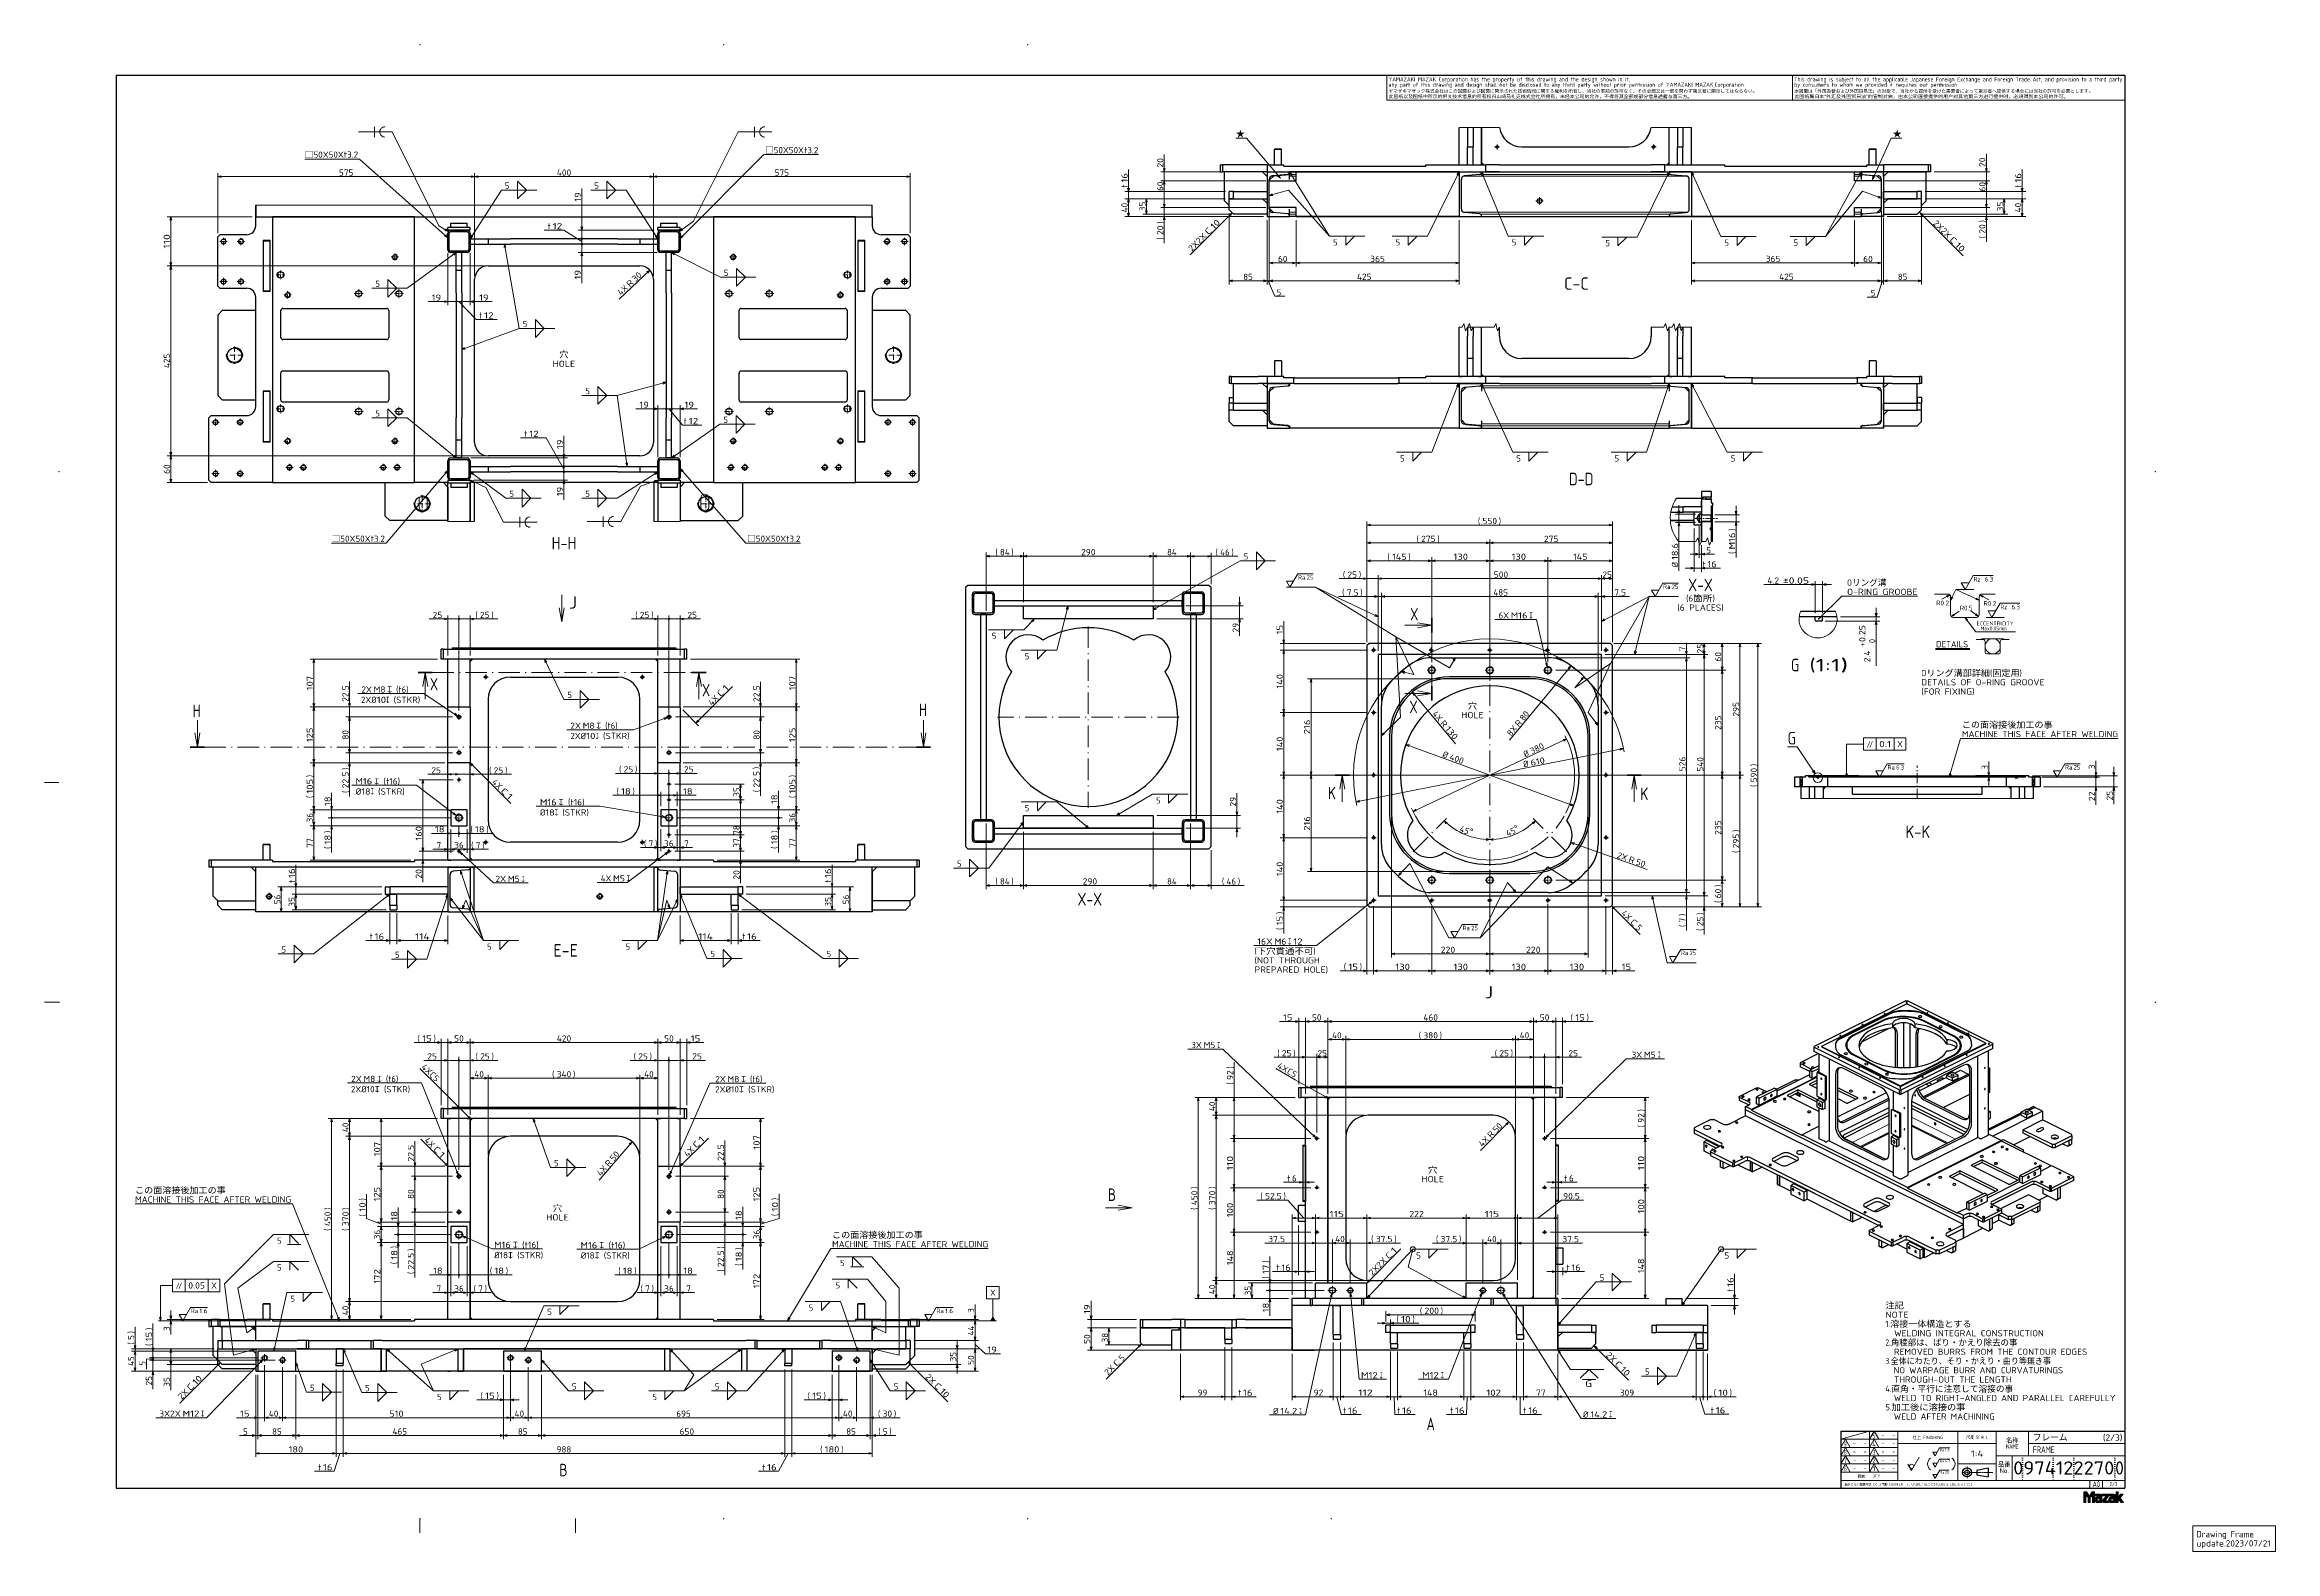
# Model space of a CAD drawing. Extents: x 0 to 1248, y -10 to 833.
import ezdxf
from ezdxf.enums import TextEntityAlignment as Align

# ---------------------------------------------------------------- set-up
doc = ezdxf.new("R2010")
doc.units = 0
doc.linetypes.add('DASHDOT', pattern=[18.5, 12, -3, 0.5, -3])
doc.linetypes.add('DOT', pattern=[3.5, 0.5, -3])
doc.layers.get('0').update_dxf_attribs({"lineweight": 13})
doc.layers.add('2', color=7, linetype='Continuous', lineweight=13)
doc.styles.add('GDT', font='gdt.shx')
doc.styles.get("Standard").update_dxf_attribs({"font": 'isocp.shx'})
doc.dimstyles.get("Standard").update_dxf_attribs({"dimtxt": 2.5, "dimasz": 2.5, "dimexe": 1.25, "dimexo": 0.625, "dimtad": 1, "dimcen": 2.5, "dimadec": 0, "dimazin": 0, "dimtfac": 1, "dimtmove": 0, "dimatfit": 0, "dimfxl": 1, "dimarcsym": 0})

# ---------------------------------------------------------------- blocks, each defined once
blk = doc.blocks.new('*D1')
at = {"color": 214, "lineweight": 13}
for p, q in [((730.690604, 134.25609), (735.564853, 86.001013)), ((735.564853, 86.001013), (750.779016, 86.001013))]:
    blk.add_line(p, q, dxfattribs=at)
blk.add_lwpolyline([(731.399768, 132.386042), (730.690604, 134.25609), (730.369735, 132.281996)], dxfattribs=at)
at = {"color": 214, "lineweight": 13, "width": 0.921947}
blk.add_text('M12', height=3.5, dxfattribs=at).set_placement((736.564853, 86.501013), (745.937976, 86.501013), align=Align.FIT)
at = {"color": 214, "lineweight": 13, "style": 'GDT', "width": 0.526012}
blk.add_text('x', height=3.5, dxfattribs=at).set_placement((746.937974, 86.501013), (748.779016, 86.501013), align=Align.FIT)
blk = doc.blocks.new('*D3')
at = {"color": 214, "lineweight": 13}
for p, q in [((804.246186, 134.350489), (785.455378, 86.031266)), ((785.455378, 86.031266), (768.732122, 86.031266))]:
    blk.add_line(p, q, dxfattribs=at)
blk.add_lwpolyline([(804.028434, 132.362379), (804.246186, 134.350489), (803.063552, 132.737608)], dxfattribs=at)
at = {"color": 214, "lineweight": 13, "width": 0.921946}
blk.add_text('M12', height=3.5, dxfattribs=at).set_placement((770.732122, 86.531267), (780.105243, 86.531267), align=Align.FIT)
at = {"color": 214, "lineweight": 13, "style": 'GDT', "width": 0.526012}
blk.add_text('x', height=3.5, dxfattribs=at).set_placement((781.105243, 86.531267), (782.946284, 86.531267), align=Align.FIT)
blk = doc.blocks.new('*D4')
at = {"color": 7, "lineweight": 13}
for p, q in [((815.733672, 134.245222), (859.809478, 64.043192)), ((859.809478, 64.043192), (879.143874, 64.043192))]:
    blk.add_line(p, q, dxfattribs=at)
blk.add_lwpolyline([(817.19929, 132.884352), (815.733672, 134.245222), (816.322501, 132.333864)], dxfattribs=at)
blk.add_text('%%c', height=3.5, dxfattribs=at).set_placement((860.809478, 64.543192))
at = {"color": 7, "lineweight": 13, "width": 0.836938}
blk.add_text('14.2', height=3.5, dxfattribs=at).set_placement((864.957023, 64.543192), (874.302833, 64.543192), align=Align.FIT)
at = {"color": 7, "lineweight": 13, "style": 'GDT', "width": 0.52601}
blk.add_text('x', height=3.5, dxfattribs=at).set_placement((875.30284, 64.543192), (877.143874, 64.543192), align=Align.FIT)
blk = doc.blocks.new('*D5')
at = {"color": 7, "lineweight": 13}
for p, q in [((720.165385, 134.013445), (705.488296, 66.009606)), ((705.488296, 66.009606), (685.345901, 66.009606))]:
    blk.add_line(p, q, dxfattribs=at)
blk.add_lwpolyline([(720.263808, 132.015867), (720.165385, 134.013445), (719.251834, 132.234282)], dxfattribs=at)
blk.add_text('%%c', height=3.5, dxfattribs=at).set_placement((687.345901, 66.509606))
at = {"color": 7, "lineweight": 13, "width": 0.836938}
blk.add_text('14.2', height=3.5, dxfattribs=at).set_placement((691.493453, 66.509606), (700.839263, 66.509606), align=Align.FIT)
at = {"color": 7, "lineweight": 13, "style": 'GDT', "width": 0.52601}
blk.add_text('x', height=3.5, dxfattribs=at).set_placement((701.839263, 66.509606), (703.680297, 66.509606), align=Align.FIT)
blk = doc.blocks.new('*D8')
at = {"color": 7, "lineweight": 13}
blk.add_line((819.378692, 230.087332), (803.353398, 214.062041), dxfattribs=at)
blk.add_lwpolyline([(818.378692, 228.355276), (819.378692, 230.087332), (817.64664, 229.087332)], dxfattribs=at)
for s, rotation, width, p, p2 in [('R', 44.999905, 1.078997, (809.279098, 220.694845), (811.568, 222.98374)), ('50', 44.999942, 0.868247, (812.275104, 223.690848), (816.061091, 227.476828)), ('4X', 44.999974, 0.953546, (804.414058, 215.829809), (808.57199, 219.987738))]:
    blk.add_text(s, height=3.5, rotation=rotation, dxfattribs=dict(at, width=width)).set_placement(p, p2, align=Align.FIT)
blk = doc.blocks.new('*D9')
at = {"color": 7, "lineweight": 13}
for p, q in [((847.039855, 214.748495), (847.039855, 194.248495)), ((840.539855, 196.248495), (857.557555, 196.248495)), ((845.539855, 187.748495), (845.539855, 198.248495))]:
    blk.add_line(p, q, dxfattribs=at)
for points in [[(843.608001, 195.730856), (845.539855, 196.248495), (843.608001, 196.766135)], [(848.971709, 196.766135), (847.039855, 196.248495), (848.971709, 195.730856)]]:
    blk.add_lwpolyline(points, dxfattribs=at)
for s, width, p, p2 in [('t', 1.09249, (850.147147, 196.748495), (851.967963, 196.748495)), ('6', 0.913976, (852.967956, 196.748495), (855.557555, 196.748495))]:
    blk.add_text(s, height=3.5, dxfattribs=dict(at, width=width)).set_placement(p, p2, align=Align.FIT)
blk = doc.blocks.new('*D10')
at = {"color": 7, "lineweight": 13}
for p, q in [((704.039855, 214.748495), (704.039855, 194.248495)), ((693.147391, 196.248495), (710.539855, 196.248495))]:
    blk.add_line(p, q, dxfattribs=at)
for points in [[(702.108001, 195.730856), (704.039855, 196.248495), (702.108001, 196.766135)], [(707.471709, 196.766135), (705.539855, 196.248495), (707.471709, 195.730856)]]:
    blk.add_lwpolyline(points, dxfattribs=at)
for s, width, p, p2 in [('t', 1.09249, (695.147391, 196.748495), (696.968207, 196.748495)), ('6', 0.913976, (697.9682, 196.748495), (700.557799, 196.748495))]:
    blk.add_text(s, height=3.5, dxfattribs=dict(at, width=width)).set_placement(p, p2, align=Align.FIT)
blk = doc.blocks.new('*D11')
at = {"color": 7, "lineweight": 13}
for p, q in [((840.539855, 146.248495), (861.593047, 146.248495)), ((849.539855, 148.498495), (849.539855, 144.248495))]:
    blk.add_line(p, q, dxfattribs=at)
for points in [[(843.608001, 145.730856), (845.539855, 146.248495), (843.608001, 146.766135)], [(851.471709, 146.766135), (849.539855, 146.248495), (851.471709, 145.730856)]]:
    blk.add_lwpolyline(points, dxfattribs=at)
for s, width, p, p2 in [('t', 1.09249, (851.418044, 146.748495), (853.23886, 146.748495)), ('16', 0.868247, (854.23886, 146.748495), (859.593047, 146.748495))]:
    blk.add_text(s, height=3.5, dxfattribs=dict(at, width=width)).set_placement(p, p2, align=Align.FIT)
blk = doc.blocks.new('*D12')
at = {"color": 7, "lineweight": 13}
for p, q in [((701.539855, 172.248495), (701.539855, 144.248495)), ((687.134971, 146.248495), (710.539855, 146.248495))]:
    blk.add_line(p, q, dxfattribs=at)
for points in [[(699.608001, 145.730856), (701.539855, 146.248495), (699.608001, 146.766135)], [(707.471709, 146.766135), (705.539855, 146.248495), (707.471709, 145.730856)]]:
    blk.add_lwpolyline(points, dxfattribs=at)
for s, width, p, p2 in [('t', 1.09249, (689.134963, 146.748495), (690.955779, 146.748495)), ('16', 0.868247, (691.955779, 146.748495), (697.309966, 146.748495))]:
    blk.add_text(s, height=3.5, dxfattribs=dict(at, width=width)).set_placement(p, p2, align=Align.FIT)
blk = doc.blocks.new('*D13')
at = {"color": 214, "lineweight": 13}
for p, q in [((839.736388, 221.185797), (884.871634, 265.387198)), ((884.871634, 265.387198), (906.321197, 265.387198))]:
    blk.add_line(p, q, dxfattribs=at)
blk.add_lwpolyline([(840.754439, 222.907301), (839.736388, 221.185797), (841.478797, 222.167631)], dxfattribs=at)
for s, width, p, p2 in [('3X', 0.953546, (887.991424, 265.887198), (893.871627, 265.887198)), ('M5', 0.967101, (894.871634, 265.887198), (901.480155, 265.887198))]:
    blk.add_text(s, height=3.5, dxfattribs=dict(at, width=width)).set_placement(p, p2, align=Align.FIT)
at = {"color": 214, "lineweight": 13, "style": 'GDT', "width": 0.526012}
blk.add_text('x', height=3.5, dxfattribs=at).set_placement((902.480155, 265.887198), (904.321197, 265.887198), align=Align.FIT)
blk = doc.blocks.new('*D14')
at = {"color": 214, "lineweight": 13}
for p, q in [((659.215896, 270.851965), (639.588881, 270.851965)), ((711.337409, 221.179678), (659.215896, 270.851965))]:
    blk.add_line(p, q, dxfattribs=at)
blk.add_lwpolyline([(709.581809, 222.137724), (711.337409, 221.179678), (710.296035, 222.887175)], dxfattribs=at)
blk.add_arc((711.789855, 220.748495), 0.625, 313.031805, 170.000007, dxfattribs=at)
for s, width, p, p2 in [('3X', 0.953544, (641.588897, 271.351965), (647.469085, 271.351965)), ('M5', 0.967101, (648.469092, 271.351965), (655.077613, 271.351965))]:
    blk.add_text(s, height=3.5, dxfattribs=dict(at, width=width)).set_placement(p, p2, align=Align.FIT)
at = {"color": 214, "lineweight": 13, "style": 'GDT', "width": 0.52601}
blk.add_text('x', height=3.5, dxfattribs=at).set_placement((656.077613, 271.351965), (657.918647, 271.351965), align=Align.FIT)
blk = doc.blocks.new('*D15')
at = {"color": 7, "lineweight": 13}
for p, q in [((945.539855, 122.248495), (945.539855, 145.091254)), ((918.289855, 131.248495), (947.539855, 131.248495)), ((932.539855, 127.248495), (947.539855, 127.248495))]:
    blk.add_line(p, q, dxfattribs=at)
for points in [[(945.022216, 133.180346), (945.539855, 131.248495), (946.057494, 133.180346)], [(946.057494, 125.316643), (945.539855, 127.248495), (945.022216, 125.316643)]]:
    blk.add_lwpolyline(points, dxfattribs=at)
for s, width, p, p2 in [('16', 0.868247, (945.039855, 137.737067), (945.039855, 143.091254)), ('t', 1.092485, (945.039855, 134.916254), (945.039855, 136.737063))]:
    blk.add_text(s, height=3.5, rotation=90, dxfattribs=dict(at, width=width)).set_placement(p, p2, align=Align.FIT)
blk = doc.blocks.new('*D16')
at = {"color": 7, "lineweight": 13}
for p, q in [((750.539855, 118.248495), (750.539855, 124.081825)), ((750.539855, 122.081825), (800.539855, 122.081825)), ((800.539855, 118.248495), (800.539855, 124.081825))]:
    blk.add_line(p, q, dxfattribs=at)
for points in [[(752.471707, 122.599463), (750.539855, 122.081825), (752.471707, 121.564186)], [(798.608003, 121.564186), (800.539855, 122.081825), (798.608003, 122.599463)]]:
    blk.add_lwpolyline(points, dxfattribs=at)
for s, p in [('(', (769.509179, 122.581825)), (')', (781.205999, 122.581825))]:
    blk.add_text(s, height=3.5, dxfattribs=at).set_placement(p)
at = {"color": 7, "lineweight": 13, "width": 0.854609}
blk.add_text('200', height=3.5, dxfattribs=at).set_placement((772.087214, 122.581825), (780.205999, 122.581825), align=Align.FIT)
blk = doc.blocks.new('*D17')
at = {"color": 7, "lineweight": 13}
for p, q in [((745.539855, 117.395874), (768.948061, 117.395874)), ((753.039855, 114.248495), (753.039855, 119.395874))]:
    blk.add_line(p, q, dxfattribs=at)
for points in [[(748.608003, 116.878235), (750.539855, 117.395874), (748.608003, 117.913512)], [(754.971707, 117.913512), (753.039855, 117.395874), (754.971707, 116.878235)]]:
    blk.add_lwpolyline(points, dxfattribs=at)
for s, p in [('(', (756.437802, 117.895874)), (')', (765.370027, 117.895874))]:
    blk.add_text(s, height=3.5, dxfattribs=at).set_placement(p)
at = {"color": 7, "lineweight": 13, "width": 0.868247}
blk.add_text('10', height=3.5, dxfattribs=at).set_placement((759.015836, 117.895874), (764.370027, 117.895874), align=Align.FIT)
blk = doc.blocks.new('*D18')
at = {"color": 7, "lineweight": 13}
for p, q in [((716.014853, 135.748495), (683.539855, 135.748495)), ((696.039855, 131.248495), (683.539855, 131.248495)), ((685.539855, 121.510864), (685.539855, 135.248495))]:
    blk.add_line(p, q, dxfattribs=at)
blk.add_lwpolyline([(686.057494, 129.316645), (685.539855, 131.248495), (685.022216, 129.316645)], dxfattribs=at)
at = {"color": 7, "lineweight": 13, "const_width": 0.5}
for points in [[(685.789855, 135.748495, 1), (685.289855, 135.748495)], [(685.289855, 135.748495, 1), (685.789855, 135.748495)]]:
    blk.add_lwpolyline(points, format="xyb", dxfattribs=at)
at = {"color": 7, "lineweight": 13}
blk.add_circle((685.539855, 135.748495), 0.5, dxfattribs=at)
at = {"color": 7, "lineweight": 13, "width": 0.868247}
blk.add_text('18', height=3.5, rotation=90, dxfattribs=at).set_placement((685.039855, 123.510864), (685.039855, 128.865057), align=Align.FIT)
blk = doc.blocks.new('*D19')
at = {"color": 7, "lineweight": 13}
for p, q in [((685.539855, 136.248495), (685.539855, 154.80572)), ((709.414855, 139.998495), (683.539855, 139.998495)), ((716.014853, 135.748495), (683.539855, 135.748495))]:
    blk.add_line(p, q, dxfattribs=at)
blk.add_lwpolyline([(685.022216, 141.930346), (685.539855, 139.998495), (686.057494, 141.930346)], dxfattribs=at)
at = {"color": 7, "lineweight": 13, "const_width": 0.5}
for points in [[(685.789855, 135.748495, 1), (685.289855, 135.748495)], [(685.289855, 135.748495, 1), (685.789855, 135.748495)]]:
    blk.add_lwpolyline(points, format="xyb", dxfattribs=at)
at = {"color": 7, "lineweight": 13}
blk.add_circle((685.539855, 135.748495), 0.5, dxfattribs=at)
for s, p in [(')', (685.039855, 151.227686)), ('(', (685.039855, 142.295462))]:
    blk.add_text(s, height=3.5, rotation=90.000003, dxfattribs=at).set_placement(p)
at = {"color": 7, "lineweight": 13, "width": 0.868247}
blk.add_text('17', height=3.5, rotation=90, dxfattribs=at).set_placement((685.039855, 144.873495), (685.039855, 150.227682), align=Align.FIT)
blk = doc.blocks.new('*D20')
at = {"color": 7, "lineweight": 13}
for p, q in [((709.414855, 139.998495), (673.539855, 139.998495)), ((675.539855, 131.248495), (675.539855, 139.998495)), ((696.039855, 131.248495), (673.539855, 131.248495))]:
    blk.add_line(p, q, dxfattribs=at)
for points in [[(676.057494, 138.066645), (675.539855, 139.998495), (675.022216, 138.066645)], [(675.022216, 133.180346), (675.539855, 131.248495), (676.057494, 133.180346)]]:
    blk.add_lwpolyline(points, dxfattribs=at)
at = {"color": 7, "lineweight": 13, "width": 0.868247}
blk.add_text('35', height=3.5, rotation=90, dxfattribs=at).set_placement((675.039855, 132.946402), (675.039855, 138.300589), align=Align.FIT)
blk = doc.blocks.new('*D21')
at = {"color": 7, "lineweight": 13}
for p, q in [((824.164855, 141.748495), (824.164855, 178.248495)), ((824.164855, 176.248495), (846.789855, 176.248495)), ((835.477355, 176.248495), (848.664855, 186.248495)), ((846.789855, 133.248495), (846.789855, 178.248495)), ((848.664855, 186.248495), (861.010665, 186.248495))]:
    blk.add_line(p, q, dxfattribs=at)
for points in [[(826.096705, 176.766135), (824.164855, 176.248495), (826.096705, 175.730856)], [(844.858001, 175.730856), (846.789855, 176.248495), (844.858001, 176.766135)]]:
    blk.add_lwpolyline(points, dxfattribs=at)
at = {"color": 7, "lineweight": 13, "width": 0.836938}
blk.add_text('90.5', height=3.5, dxfattribs=at).set_placement((849.664855, 186.748495), (859.010665, 186.748495), align=Align.FIT)
blk = doc.blocks.new('*D22')
at = {"color": 7, "lineweight": 13}
for p, q in [((795.414855, 141.748495), (795.414855, 178.248495)), ((795.414855, 176.248495), (824.164855, 176.248495)), ((824.164855, 141.748495), (824.164855, 178.248495))]:
    blk.add_line(p, q, dxfattribs=at)
for points in [[(797.346707, 176.766135), (795.414855, 176.248495), (797.346707, 175.730856)], [(822.233005, 175.730856), (824.164855, 176.248495), (822.233005, 176.766135)]]:
    blk.add_lwpolyline(points, dxfattribs=at)
at = {"color": 7, "lineweight": 13, "width": 0.854609}
blk.add_text('115', height=3.5, dxfattribs=at).set_placement((805.730462, 176.748495), (813.84925, 176.748495), align=Align.FIT)
blk = doc.blocks.new('*D23')
at = {"color": 7, "lineweight": 13}
for p, q in [((739.914855, 141.748495), (739.914855, 178.248495)), ((739.914855, 176.248495), (795.414855, 176.248495)), ((795.414855, 141.748495), (795.414855, 178.248495))]:
    blk.add_line(p, q, dxfattribs=at)
for points in [[(741.846705, 176.766135), (739.914855, 176.248495), (741.846705, 175.730856)], [(793.483003, 175.730856), (795.414855, 176.248495), (793.483003, 176.766135)]]:
    blk.add_lwpolyline(points, dxfattribs=at)
at = {"color": 7, "lineweight": 13, "width": 0.854609}
blk.add_text('222', height=3.5, dxfattribs=at).set_placement((763.605462, 176.748495), (771.724248, 176.748495), align=Align.FIT)
blk = doc.blocks.new('*D24')
at = {"color": 7, "lineweight": 13}
for p, q in [((711.164855, 141.748495), (711.164855, 178.248495)), ((711.164855, 176.248495), (739.914855, 176.248495)), ((739.914855, 141.748495), (739.914855, 178.248495))]:
    blk.add_line(p, q, dxfattribs=at)
for points in [[(713.096705, 176.766135), (711.164855, 176.248495), (713.096705, 175.730856)], [(737.983005, 175.730856), (739.914855, 176.248495), (737.983005, 176.766135)]]:
    blk.add_lwpolyline(points, dxfattribs=at)
at = {"color": 7, "lineweight": 13, "width": 0.854609}
blk.add_text('115', height=3.5, dxfattribs=at).set_placement((718.932731, 176.748495), (727.05152, 176.748495), align=Align.FIT)
blk = doc.blocks.new('*D25')
at = {"color": 7, "lineweight": 13}
for p, q in [((695.539855, 186.248495), (678.290328, 186.248495)), ((704.602355, 176.248495), (695.539855, 186.248495)), ((698.039855, 133.248495), (698.039855, 178.248495)), ((698.039855, 176.248495), (711.164855, 176.248495)), ((711.164855, 141.748495), (711.164855, 178.248495))]:
    blk.add_line(p, q, dxfattribs=at)
for points in [[(699.971709, 176.766135), (698.039855, 176.248495), (699.971709, 175.730856)], [(709.233001, 175.730856), (711.164855, 176.248495), (709.233001, 176.766135)]]:
    blk.add_lwpolyline(points, dxfattribs=at)
for s, p in [('(', (680.290328, 186.748495)), (')', (693.214171, 186.748495))]:
    blk.add_text(s, height=3.5, dxfattribs=at).set_placement(p)
at = {"color": 7, "lineweight": 13, "width": 0.836938}
blk.add_text('52.5', height=3.5, dxfattribs=at).set_placement((682.868361, 186.748495), (692.214171, 186.748495), align=Align.FIT)
blk = doc.blocks.new('*D26')
at = {"color": 7, "lineweight": 13}
for p, q in [((814.789855, 140.273497), (814.789855, 164.229567)), ((824.164855, 141.748495), (824.164855, 164.229567)), ((809.789855, 162.229567), (860.577918, 162.229567))]:
    blk.add_line(p, q, dxfattribs=at)
for points in [[(812.858005, 161.711928), (814.789855, 162.229567), (812.858005, 162.747206)], [(826.096705, 162.747206), (824.164855, 162.229567), (826.096705, 161.711928)]]:
    blk.add_lwpolyline(points, dxfattribs=at)
at = {"color": 7, "lineweight": 13, "width": 0.836938}
blk.add_text('37.5', height=3.5, dxfattribs=at).set_placement((849.232108, 162.729567), (858.577918, 162.729567), align=Align.FIT)
blk = doc.blocks.new('*D27')
at = {"color": 7, "lineweight": 13}
for p, q in [((804.789855, 139.785994), (804.789855, 164.229567)), ((814.789855, 140.273497), (814.789855, 164.229567)), ((804.789855, 162.229567), (814.789855, 162.229567))]:
    blk.add_line(p, q, dxfattribs=at)
for points in [[(806.721707, 162.747206), (804.789855, 162.229567), (806.721707, 161.711928)], [(812.858005, 161.711928), (814.789855, 162.229567), (812.858005, 162.747206)]]:
    blk.add_lwpolyline(points, dxfattribs=at)
at = {"color": 7, "lineweight": 13, "width": 0.868247}
blk.add_text('40', height=3.5, dxfattribs=at).set_placement((807.11276, 162.729567), (812.466949, 162.729567), align=Align.FIT)
blk = doc.blocks.new('*D28')
at = {"color": 7, "lineweight": 13}
for p, q in [((795.414855, 141.748495), (795.414855, 164.229567)), ((804.789855, 139.785994), (804.789855, 164.229567)), ((776.491012, 162.229567), (809.789855, 162.229567))]:
    blk.add_line(p, q, dxfattribs=at)
for points in [[(793.483003, 161.711928), (795.414855, 162.229567), (793.483003, 162.747206)], [(806.721707, 162.747206), (804.789855, 162.229567), (806.721707, 161.711928)]]:
    blk.add_lwpolyline(points, dxfattribs=at)
for s, p in [('(', (778.491012, 162.729567)), (')', (791.414856, 162.729567))]:
    blk.add_text(s, height=3.5, dxfattribs=at).set_placement(p)
at = {"color": 7, "lineweight": 13, "width": 0.836938}
blk.add_text('37.5', height=3.5, dxfattribs=at).set_placement((781.069046, 162.729567), (790.414855, 162.729567), align=Align.FIT)
blk = doc.blocks.new('*D29')
at = {"color": 7, "lineweight": 13}
for p, q in [((730.539855, 139.785994), (730.539855, 164.250807)), ((739.914855, 141.748495), (739.914855, 164.250807)), ((725.539855, 162.250807), (758.761069, 162.250807))]:
    blk.add_line(p, q, dxfattribs=at)
for points in [[(728.608005, 161.733168), (730.539855, 162.250807), (728.608005, 162.768446)], [(741.846705, 162.768446), (739.914855, 162.250807), (741.846705, 161.733168)]]:
    blk.add_lwpolyline(points, dxfattribs=at)
for s, p in [('(', (742.259192, 162.750807)), (')', (755.183036, 162.750807))]:
    blk.add_text(s, height=3.5, dxfattribs=at).set_placement(p)
at = {"color": 7, "lineweight": 13, "width": 0.836938}
blk.add_text('37.5', height=3.5, dxfattribs=at).set_placement((744.837226, 162.750807), (754.183036, 162.750807), align=Align.FIT)
blk = doc.blocks.new('*D30')
at = {"color": 7, "lineweight": 13}
for p, q in [((720.539855, 140.273497), (720.539855, 164.250807)), ((730.539855, 139.785994), (730.539855, 164.250807)), ((720.539855, 162.250807), (730.539855, 162.250807))]:
    blk.add_line(p, q, dxfattribs=at)
for points in [[(722.471705, 162.768446), (720.539855, 162.250807), (722.471705, 161.733168)], [(728.608005, 161.733168), (730.539855, 162.250807), (728.608005, 162.768446)]]:
    blk.add_lwpolyline(points, dxfattribs=at)
at = {"color": 7, "lineweight": 13, "width": 0.868247}
blk.add_text('40', height=3.5, dxfattribs=at).set_placement((722.114409, 162.750807), (727.468596, 162.750807), align=Align.FIT)
blk = doc.blocks.new('*D31')
at = {"color": 7, "lineweight": 13}
for p, q in [((711.164855, 141.748495), (711.164855, 164.250807)), ((720.539855, 140.273497), (720.539855, 164.250807)), ((682.69007, 162.250807), (725.539855, 162.250807))]:
    blk.add_line(p, q, dxfattribs=at)
for points in [[(709.233001, 161.733168), (711.164855, 162.250807), (709.233001, 162.768446)], [(722.471705, 162.768446), (720.539855, 162.250807), (722.471705, 161.733168)]]:
    blk.add_lwpolyline(points, dxfattribs=at)
at = {"color": 7, "lineweight": 13, "width": 0.836938}
blk.add_text('37.5', height=3.5, dxfattribs=at).set_placement((684.69007, 162.750807), (694.03588, 162.750807), align=Align.FIT)
blk = doc.blocks.new('*D32')
at = {"color": 7, "lineweight": 13}
for p, q in [((635.539855, 100.248495), (635.539855, 74.248495)), ((660.289855, 103.998495), (660.289855, 74.248495)), ((635.539855, 76.248495), (660.289855, 76.248495))]:
    blk.add_line(p, q, dxfattribs=at)
for points in [[(637.471709, 76.766133), (635.539855, 76.248495), (637.471709, 75.730858)], [(658.358001, 75.730858), (660.289855, 76.248495), (658.358001, 76.766133)]]:
    blk.add_lwpolyline(points, dxfattribs=at)
at = {"color": 7, "lineweight": 13, "width": 0.892365}
blk.add_text('99', height=3.5, dxfattribs=at).set_placement((645.237761, 76.748495), (650.591949, 76.748495), align=Align.FIT)
blk = doc.blocks.new('*D33')
at = {"color": 7, "lineweight": 13}
for p, q in [((660.289855, 103.998495), (660.289855, 74.248495)), ((664.289855, 103.998495), (664.289855, 74.248495)), ((655.289855, 76.248495), (677.894042, 76.248495))]:
    blk.add_line(p, q, dxfattribs=at)
for points in [[(658.358001, 75.730858), (660.289855, 76.248495), (658.358001, 76.766133)], [(666.221709, 76.766133), (664.289855, 76.248495), (666.221709, 75.730858)]]:
    blk.add_lwpolyline(points, dxfattribs=at)
for s, width, p, p2 in [('t', 1.09249, (667.719039, 76.748495), (669.539855, 76.748495)), ('16', 0.868247, (670.539855, 76.748495), (675.894042, 76.748495))]:
    blk.add_text(s, height=3.5, dxfattribs=dict(at, width=width)).set_placement(p, p2, align=Align.FIT)
blk = doc.blocks.new('*D34')
at = {"color": 7, "lineweight": 13}
for p, q in [((611.039855, 114.748495), (593.539855, 114.748495)), ((595.539855, 105.248495), (595.539855, 114.748495)), ((612.289855, 105.248495), (593.539855, 105.248495))]:
    blk.add_line(p, q, dxfattribs=at)
for points in [[(596.057494, 112.816643), (595.539855, 114.748495), (595.022216, 112.816643)], [(595.022216, 107.180347), (595.539855, 105.248495), (596.057494, 107.180347)]]:
    blk.add_lwpolyline(points, dxfattribs=at)
at = {"color": 7, "lineweight": 13, "width": 0.868247}
blk.add_text('38', height=3.5, rotation=90, dxfattribs=at).set_placement((595.039855, 106.625798), (595.039855, 111.979988), align=Align.FIT)
blk = doc.blocks.new('*D35')
at = {"color": 7, "lineweight": 13}
for p, q in [((718.039855, 245.748495), (718.039855, 278.248495)), ((718.039855, 276.248495), (728.039855, 276.248495)), ((728.039855, 223.248495), (728.039855, 278.248495))]:
    blk.add_line(p, q, dxfattribs=at)
for points in [[(719.971705, 276.766135), (718.039855, 276.248495), (719.971705, 275.730856)], [(726.108005, 275.730856), (728.039855, 276.248495), (726.108005, 276.766135)]]:
    blk.add_lwpolyline(points, dxfattribs=at)
at = {"color": 7, "lineweight": 13, "width": 0.868247}
blk.add_text('40', height=3.5, dxfattribs=at).set_placement((720.362761, 276.748495), (725.716949, 276.748495), align=Align.FIT)
blk = doc.blocks.new('*D36')
at = {"color": 7, "lineweight": 13}
for p, q in [((728.039855, 223.248495), (728.039855, 278.248495)), ((728.039855, 276.248495), (823.039855, 276.248495)), ((823.039855, 223.248495), (823.039855, 278.248495))]:
    blk.add_line(p, q, dxfattribs=at)
for points in [[(729.971705, 276.766135), (728.039855, 276.248495), (729.971705, 275.730856)], [(821.108005, 275.730856), (823.039855, 276.248495), (821.108005, 276.766135)]]:
    blk.add_lwpolyline(points, dxfattribs=at)
for s, p in [('(', (768.902428, 276.748495)), (')', (780.599248, 276.748495))]:
    blk.add_text(s, height=3.5, dxfattribs=at).set_placement(p)
at = {"color": 7, "lineweight": 13, "width": 0.854609}
blk.add_text('380', height=3.5, dxfattribs=at).set_placement((771.480462, 276.748495), (779.599248, 276.748495), align=Align.FIT)
blk = doc.blocks.new('*D37')
at = {"color": 7, "lineweight": 13}
for p, q in [((823.039855, 223.248495), (823.039855, 278.248495)), ((823.039855, 276.248495), (833.039855, 276.248495)), ((833.039855, 245.748495), (833.039855, 278.248495))]:
    blk.add_line(p, q, dxfattribs=at)
for points in [[(824.971705, 276.766135), (823.039855, 276.248495), (824.971705, 275.730856)], [(831.108005, 275.730856), (833.039855, 276.248495), (831.108005, 276.766135)]]:
    blk.add_lwpolyline(points, dxfattribs=at)
at = {"color": 7, "lineweight": 13, "width": 0.868247}
blk.add_text('40', height=3.5, dxfattribs=at).set_placement((825.362761, 276.748495), (830.716949, 276.748495), align=Align.FIT)
blk = doc.blocks.new('*D38')
at = {"color": 7, "lineweight": 13}
for p, q in [((718.039855, 245.748495), (718.039855, 288.248495)), ((833.039855, 245.748495), (833.039855, 288.248495)), ((718.039855, 286.248495), (833.039855, 286.248495))]:
    blk.add_line(p, q, dxfattribs=at)
for points in [[(719.971705, 286.766135), (718.039855, 286.248495), (719.971705, 285.730856)], [(831.108005, 285.730856), (833.039855, 286.248495), (831.108005, 286.766135)]]:
    blk.add_lwpolyline(points, dxfattribs=at)
at = {"color": 7, "lineweight": 13, "width": 0.854609}
blk.add_text('460', height=3.5, dxfattribs=at).set_placement((771.480462, 286.748495), (779.599248, 286.748495), align=Align.FIT)
blk = doc.blocks.new('*D39')
at = {"color": 7, "lineweight": 13}
for p, q in [((705.539855, 245.748495), (705.539855, 288.248495)), ((718.039855, 245.748495), (718.039855, 288.248495)), ((705.539855, 286.248495), (718.039855, 286.248495))]:
    blk.add_line(p, q, dxfattribs=at)
for points in [[(707.471709, 286.766135), (705.539855, 286.248495), (707.471709, 285.730856)], [(716.108005, 285.730856), (718.039855, 286.248495), (716.108005, 286.766135)]]:
    blk.add_lwpolyline(points, dxfattribs=at)
at = {"color": 7, "lineweight": 13, "width": 0.868247}
blk.add_text('50', height=3.5, dxfattribs=at).set_placement((709.112761, 286.748495), (714.466949, 286.748495), align=Align.FIT)
blk = doc.blocks.new('*D40')
at = {"color": 7, "lineweight": 13}
for p, q in [((833.039855, 245.748495), (833.039855, 288.248495)), ((845.539855, 245.748495), (845.539855, 288.248495)), ((833.039855, 286.248495), (845.539855, 286.248495))]:
    blk.add_line(p, q, dxfattribs=at)
for points in [[(834.971705, 286.766135), (833.039855, 286.248495), (834.971705, 285.730856)], [(843.608001, 285.730856), (845.539855, 286.248495), (843.608001, 286.766135)]]:
    blk.add_lwpolyline(points, dxfattribs=at)
at = {"color": 7, "lineweight": 13, "width": 0.868247}
blk.add_text('50', height=3.5, dxfattribs=at).set_placement((836.612761, 286.748495), (841.966949, 286.748495), align=Align.FIT)
blk = doc.blocks.new('*D41')
at = {"color": 7, "lineweight": 13}
for p, q in [((701.789855, 251.248495), (701.789855, 288.248495)), ((705.539855, 245.748495), (705.539855, 288.248495)), ((690.879386, 286.248495), (710.539855, 286.248495))]:
    blk.add_line(p, q, dxfattribs=at)
for points in [[(699.858001, 285.730856), (701.789855, 286.248495), (699.858001, 286.766135)], [(707.471709, 286.766135), (705.539855, 286.248495), (707.471709, 285.730856)]]:
    blk.add_lwpolyline(points, dxfattribs=at)
at = {"color": 7, "lineweight": 13, "width": 0.868247}
blk.add_text('15', height=3.5, dxfattribs=at).set_placement((692.879394, 286.748495), (698.233581, 286.748495), align=Align.FIT)
blk = doc.blocks.new('*D42')
at = {"color": 7, "lineweight": 13}
for p, q in [((845.539855, 245.748495), (845.539855, 288.248495)), ((849.289855, 251.248495), (849.289855, 288.248495)), ((840.539855, 286.248495), (866.387389, 286.248495))]:
    blk.add_line(p, q, dxfattribs=at)
for points in [[(843.608001, 285.730856), (845.539855, 286.248495), (843.608001, 286.766135)], [(851.221709, 286.766135), (849.289855, 286.248495), (851.221709, 285.730856)]]:
    blk.add_lwpolyline(points, dxfattribs=at)
for s, p in [('(', (853.877135, 286.748495)), (')', (862.809356, 286.748495))]:
    blk.add_text(s, height=3.5, dxfattribs=at).set_placement(p)
at = {"color": 7, "lineweight": 13, "width": 0.868247}
blk.add_text('15', height=3.5, dxfattribs=at).set_placement((856.455169, 286.748495), (861.809356, 286.748495), align=Align.FIT)
blk = doc.blocks.new('*D43')
at = {"color": 7, "lineweight": 13}
for p, q in [((738.539855, 141.248495), (653.539855, 141.248495)), ((655.539855, 131.248495), (655.539855, 141.248495)), ((696.039855, 131.248495), (653.539855, 131.248495))]:
    blk.add_line(p, q, dxfattribs=at)
for points in [[(656.057494, 139.316645), (655.539855, 141.248495), (655.022216, 139.316645)], [(655.022216, 133.180346), (655.539855, 131.248495), (656.057494, 133.180346)]]:
    blk.add_lwpolyline(points, dxfattribs=at)
at = {"color": 7, "lineweight": 13, "width": 0.868247}
blk.add_text('40', height=3.5, rotation=90, dxfattribs=at).set_placement((655.039855, 133.571402), (655.039855, 138.925589), align=Align.FIT)
blk = doc.blocks.new('*D44')
at = {"color": 7, "lineweight": 13}
for p, q in [((738.539855, 233.748495), (653.539855, 233.748495)), ((655.539855, 141.248495), (655.539855, 233.748495)), ((738.539855, 141.248495), (653.539855, 141.248495))]:
    blk.add_line(p, q, dxfattribs=at)
for points in [[(656.057494, 231.816641), (655.539855, 233.748495), (655.022216, 231.816641)], [(655.022216, 143.180346), (655.539855, 141.248495), (656.057494, 143.180346)]]:
    blk.add_lwpolyline(points, dxfattribs=at)
for s, p in [(')', (655.039855, 192.55789)), ('(', (655.039855, 180.861067))]:
    blk.add_text(s, height=3.5, rotation=90.000003, dxfattribs=at).set_placement(p)
at = {"color": 7, "lineweight": 13, "width": 0.854609}
blk.add_text('370', height=3.5, rotation=90, dxfattribs=at).set_placement((655.039855, 183.439101), (655.039855, 191.55789), align=Align.FIT)
blk = doc.blocks.new('*D45')
at = {"color": 7, "lineweight": 13}
for p, q in [((699.789855, 243.748495), (653.539855, 243.748495)), ((655.539855, 233.748495), (655.539855, 243.748495)), ((738.539855, 233.748495), (653.539855, 233.748495))]:
    blk.add_line(p, q, dxfattribs=at)
for points in [[(656.057494, 241.816641), (655.539855, 243.748495), (655.022216, 241.816641)], [(655.022216, 235.68035), (655.539855, 233.748495), (656.057494, 235.68035)]]:
    blk.add_lwpolyline(points, dxfattribs=at)
at = {"color": 7, "lineweight": 13, "width": 0.868247}
blk.add_text('40', height=3.5, rotation=90, dxfattribs=at).set_placement((655.039855, 236.071402), (655.039855, 241.425589), align=Align.FIT)
blk = doc.blocks.new('*D46')
at = {"color": 7, "lineweight": 13}
for p, q in [((699.789855, 243.748495), (643.539855, 243.748495)), ((645.539855, 131.248495), (645.539855, 243.748495)), ((696.039855, 131.248495), (643.539855, 131.248495))]:
    blk.add_line(p, q, dxfattribs=at)
for points in [[(646.057494, 241.816641), (645.539855, 243.748495), (645.022216, 241.816641)], [(645.022216, 133.180346), (645.539855, 131.248495), (646.057494, 133.180346)]]:
    blk.add_lwpolyline(points, dxfattribs=at)
for s, p in [(')', (645.039855, 192.55789)), ('(', (645.039855, 180.861067))]:
    blk.add_text(s, height=3.5, rotation=90.000003, dxfattribs=at).set_placement(p)
at = {"color": 7, "lineweight": 13, "width": 0.854609}
blk.add_text('450', height=3.5, rotation=90, dxfattribs=at).set_placement((645.039855, 183.439101), (645.039855, 191.55789), align=Align.FIT)
blk = doc.blocks.new('*D47')
at = {"color": 7, "lineweight": 13}
for p, q in [((698.039855, 100.248495), (698.039855, 74.248495)), ((721.039855, 106.498495), (721.039855, 74.248495)), ((698.039855, 76.248495), (721.039855, 76.248495))]:
    blk.add_line(p, q, dxfattribs=at)
for points in [[(699.971709, 76.766133), (698.039855, 76.248495), (699.971709, 75.730858)], [(719.108005, 75.730858), (721.039855, 76.248495), (719.108005, 76.766133)]]:
    blk.add_lwpolyline(points, dxfattribs=at)
at = {"color": 7, "lineweight": 13, "width": 0.868247}
blk.add_text('92', height=3.5, dxfattribs=at).set_placement((710.08615, 76.748495), (715.440337, 76.748495), align=Align.FIT)
blk = doc.blocks.new('*D48')
at = {"color": 7, "lineweight": 13}
for p, q in [((721.039855, 106.498495), (721.039855, 74.248495)), ((725.039855, 106.498495), (725.039855, 74.248495)), ((716.039855, 76.248495), (730.039855, 76.248495)), ((723.039855, 76.248495), (725.539855, 66.248495)), ((725.539855, 66.248495), (736.629642, 66.248495))]:
    blk.add_line(p, q, dxfattribs=at)
for points in [[(719.108005, 75.730858), (721.039855, 76.248495), (719.108005, 76.766133)], [(726.971705, 76.766133), (725.039855, 76.248495), (726.971705, 75.730858)]]:
    blk.add_lwpolyline(points, dxfattribs=at)
for s, width, p, p2 in [('t', 1.092485, (726.454642, 66.748495), (728.275451, 66.748495)), ('16', 0.868247, (729.275451, 66.748495), (734.629638, 66.748495))]:
    blk.add_text(s, height=3.5, dxfattribs=dict(at, width=width)).set_placement(p, p2, align=Align.FIT)
blk = doc.blocks.new('*D49')
at = {"color": 7, "lineweight": 13}
for p, q in [((725.039855, 106.498495), (725.039855, 74.248495)), ((753.039855, 101.498495), (753.039855, 74.248495)), ((725.039855, 76.248495), (753.039855, 76.248495))]:
    blk.add_line(p, q, dxfattribs=at)
for points in [[(726.971705, 76.766133), (725.039855, 76.248495), (726.971705, 75.730858)], [(751.108003, 75.730858), (753.039855, 76.248495), (751.108003, 76.766133)]]:
    blk.add_lwpolyline(points, dxfattribs=at)
at = {"color": 7, "lineweight": 13, "width": 0.854609}
blk.add_text('112', height=3.5, dxfattribs=at).set_placement((734.98046, 76.748495), (743.09925, 76.748495), align=Align.FIT)
blk = doc.blocks.new('*D50')
at = {"color": 7, "lineweight": 13}
for p, q in [((753.039855, 101.498495), (753.039855, 74.248495)), ((757.039855, 101.498495), (757.039855, 74.248495)), ((748.039855, 76.248495), (762.039855, 76.248495)), ((755.039855, 76.248495), (755.539855, 66.248495)), ((755.539855, 66.248495), (766.892703, 66.248495))]:
    blk.add_line(p, q, dxfattribs=at)
for points in [[(751.108003, 75.730858), (753.039855, 76.248495), (751.108003, 76.766133)], [(758.971707, 76.766133), (757.039855, 76.248495), (758.971707, 75.730858)]]:
    blk.add_lwpolyline(points, dxfattribs=at)
for s, width, p, p2 in [('t', 1.092485, (756.717704, 66.748495), (758.538512, 66.748495)), ('16', 0.868247, (759.538512, 66.748495), (764.892703, 66.748495))]:
    blk.add_text(s, height=3.5, dxfattribs=dict(at, width=width)).set_placement(p, p2, align=Align.FIT)
blk = doc.blocks.new('*D51')
at = {"color": 7, "lineweight": 13}
for p, q in [((757.039855, 101.498495), (757.039855, 74.248495)), ((794.039855, 101.498495), (794.039855, 74.248495)), ((757.039855, 76.248495), (794.039855, 76.248495))]:
    blk.add_line(p, q, dxfattribs=at)
for points in [[(758.971707, 76.766133), (757.039855, 76.248495), (758.971707, 75.730858)], [(792.108003, 75.730858), (794.039855, 76.248495), (792.108003, 76.766133)]]:
    blk.add_lwpolyline(points, dxfattribs=at)
at = {"color": 7, "lineweight": 13, "width": 0.854609}
blk.add_text('148', height=3.5, dxfattribs=at).set_placement((771.480462, 76.748495), (779.599248, 76.748495), align=Align.FIT)
blk = doc.blocks.new('*D52')
at = {"color": 7, "lineweight": 13}
for p, q in [((794.039855, 101.498495), (794.039855, 74.248495)), ((798.039855, 101.498495), (798.039855, 74.248495)), ((789.039855, 76.248495), (803.039855, 76.248495)), ((796.039855, 76.248495), (795.539855, 66.248495)), ((795.539855, 66.248495), (784.364855, 66.248495))]:
    blk.add_line(p, q, dxfattribs=at)
for points in [[(792.108003, 75.730858), (794.039855, 76.248495), (792.108003, 76.766133)], [(799.971707, 76.766133), (798.039855, 76.248495), (799.971707, 75.730858)]]:
    blk.add_lwpolyline(points, dxfattribs=at)
for s, width, p, p2 in [('t', 1.092485, (786.364856, 66.748495), (788.185664, 66.748495)), ('16', 0.868247, (789.185664, 66.748495), (794.539855, 66.748495))]:
    blk.add_text(s, height=3.5, dxfattribs=dict(at, width=width)).set_placement(p, p2, align=Align.FIT)
blk = doc.blocks.new('*D53')
at = {"color": 7, "lineweight": 13}
for p, q in [((798.039855, 101.498495), (798.039855, 74.248495)), ((823.539855, 106.498495), (823.539855, 74.248495)), ((798.039855, 76.248495), (823.539855, 76.248495))]:
    blk.add_line(p, q, dxfattribs=at)
for points in [[(799.971707, 76.766133), (798.039855, 76.248495), (799.971707, 75.730858)], [(821.608005, 75.730858), (823.539855, 76.248495), (821.608005, 76.766133)]]:
    blk.add_lwpolyline(points, dxfattribs=at)
at = {"color": 7, "lineweight": 13, "width": 0.854609}
blk.add_text('102', height=3.5, dxfattribs=at).set_placement((806.730462, 76.748495), (814.84925, 76.748495), align=Align.FIT)
blk = doc.blocks.new('*D54')
at = {"color": 7, "lineweight": 13}
for p, q in [((823.539855, 106.498495), (823.539855, 74.248495)), ((827.539855, 106.498495), (827.539855, 74.248495)), ((818.539855, 76.248495), (832.539855, 76.248495)), ((825.539855, 76.248495), (825.539855, 66.248495)), ((825.539855, 66.248495), (837.471438, 66.248495))]:
    blk.add_line(p, q, dxfattribs=at)
for points in [[(821.608005, 75.730858), (823.539855, 76.248495), (821.608005, 76.766133)], [(829.471705, 76.766133), (827.539855, 76.248495), (829.471705, 75.730858)]]:
    blk.add_lwpolyline(points, dxfattribs=at)
for s, width, p, p2 in [('t', 1.092485, (827.296439, 66.748495), (829.117248, 66.748495)), ('16', 0.868248, (830.117248, 66.748495), (835.471442, 66.748495))]:
    blk.add_text(s, height=3.5, dxfattribs=dict(at, width=width)).set_placement(p, p2, align=Align.FIT)
blk = doc.blocks.new('*D55')
at = {"color": 7, "lineweight": 13}
for p, q in [((827.539855, 106.498495), (827.539855, 74.248495)), ((846.789855, 100.248495), (846.789855, 74.248495)), ((827.539855, 76.248495), (846.789855, 76.248495))]:
    blk.add_line(p, q, dxfattribs=at)
for points in [[(829.471705, 76.766133), (827.539855, 76.248495), (829.471705, 75.730858)], [(844.858001, 75.730858), (846.789855, 76.248495), (844.858001, 76.766133)]]:
    blk.add_lwpolyline(points, dxfattribs=at)
at = {"color": 7, "lineweight": 13, "width": 0.868247}
blk.add_text('77', height=3.5, dxfattribs=at).set_placement((834.487761, 76.748495), (839.841949, 76.748495), align=Align.FIT)
blk = doc.blocks.new('*D56')
at = {"color": 7, "lineweight": 13}
for p, q in [((851.289855, 243.748495), (897.539855, 243.748495)), ((895.539855, 220.748495), (895.539855, 243.748495)), ((842.577353, 220.748495), (897.539855, 220.748495))]:
    blk.add_line(p, q, dxfattribs=at)
for points in [[(896.057494, 241.816641), (895.539855, 243.748495), (895.022216, 241.816641)], [(895.022216, 222.68035), (895.539855, 220.748495), (896.057494, 222.68035)]]:
    blk.add_lwpolyline(points, dxfattribs=at)
for s, p in [(')', (895.039855, 235.925589)), ('(', (895.039855, 226.993368))]:
    blk.add_text(s, height=3.5, rotation=90.000003, dxfattribs=at).set_placement(p)
at = {"color": 7, "lineweight": 13, "width": 0.868247}
blk.add_text('92', height=3.5, rotation=90, dxfattribs=at).set_placement((895.039855, 229.571402), (895.039855, 234.925589), align=Align.FIT)
blk = doc.blocks.new('*D57')
at = {"color": 7, "lineweight": 13}
for p, q in [((842.577353, 220.748495), (897.539855, 220.748495)), ((895.539855, 193.248495), (895.539855, 220.748495)), ((842.577353, 193.248495), (897.539855, 193.248495))]:
    blk.add_line(p, q, dxfattribs=at)
for points in [[(896.057494, 218.816641), (895.539855, 220.748495), (895.022216, 218.816641)], [(895.022216, 195.18035), (895.539855, 193.248495), (896.057494, 195.18035)]]:
    blk.add_lwpolyline(points, dxfattribs=at)
at = {"color": 7, "lineweight": 13, "width": 0.854609}
blk.add_text('110', height=3.5, rotation=90, dxfattribs=at).set_placement((895.039855, 202.939101), (895.039855, 211.05789), align=Align.FIT)
blk = doc.blocks.new('*D58')
at = {"color": 7, "lineweight": 13}
for p, q in [((842.577353, 193.248495), (897.539855, 193.248495)), ((895.539855, 168.248495), (895.539855, 193.248495)), ((842.577353, 168.248495), (897.539855, 168.248495))]:
    blk.add_line(p, q, dxfattribs=at)
for points in [[(896.057494, 191.316641), (895.539855, 193.248495), (895.022216, 191.316641)], [(895.022216, 170.18035), (895.539855, 168.248495), (896.057494, 170.18035)]]:
    blk.add_lwpolyline(points, dxfattribs=at)
at = {"color": 7, "lineweight": 13, "width": 0.854609}
blk.add_text('100', height=3.5, rotation=90, dxfattribs=at).set_placement((895.039855, 178.770643), (895.039855, 186.889433), align=Align.FIT)
blk = doc.blocks.new('*D59')
at = {"color": 7, "lineweight": 13}
for p, q in [((842.577353, 168.248495), (897.539855, 168.248495)), ((895.539855, 131.248495), (895.539855, 168.248495)), ((848.789855, 131.248495), (897.539855, 131.248495))]:
    blk.add_line(p, q, dxfattribs=at)
for points in [[(896.057494, 166.316641), (895.539855, 168.248495), (895.022216, 166.316641)], [(895.022216, 133.180346), (895.539855, 131.248495), (896.057494, 133.180346)]]:
    blk.add_lwpolyline(points, dxfattribs=at)
at = {"color": 7, "lineweight": 13, "width": 0.854609}
blk.add_text('148', height=3.5, rotation=90, dxfattribs=at).set_placement((895.039855, 145.431273), (895.039855, 153.550062), align=Align.FIT)
blk = doc.blocks.new('*D60')
at = {"color": 7, "lineweight": 13}
for p, q in [((665.539855, 220.748495), (665.539855, 263.503622)), ((699.789855, 243.748495), (663.539855, 243.748495)), ((708.502357, 220.748495), (663.539855, 220.748495))]:
    blk.add_line(p, q, dxfattribs=at)
for points in [[(666.057494, 241.816641), (665.539855, 243.748495), (665.022216, 241.816641)], [(665.022216, 222.68035), (665.539855, 220.748495), (666.057494, 222.68035)]]:
    blk.add_lwpolyline(points, dxfattribs=at)
for s, p in [(')', (665.039855, 259.925589)), ('(', (665.039855, 250.993368))]:
    blk.add_text(s, height=3.5, rotation=90.000003, dxfattribs=at).set_placement(p)
at = {"color": 7, "lineweight": 13, "width": 0.868247}
blk.add_text('92', height=3.5, rotation=90, dxfattribs=at).set_placement((665.039855, 253.571402), (665.039855, 258.925589), align=Align.FIT)
blk = doc.blocks.new('*D61')
at = {"color": 7, "lineweight": 13}
for p, q in [((708.502357, 220.748495), (663.539855, 220.748495)), ((665.539855, 193.248495), (665.539855, 220.748495)), ((708.502357, 193.248495), (663.539855, 193.248495))]:
    blk.add_line(p, q, dxfattribs=at)
for points in [[(666.057494, 218.816641), (665.539855, 220.748495), (665.022216, 218.816641)], [(665.022216, 195.18035), (665.539855, 193.248495), (666.057494, 195.18035)]]:
    blk.add_lwpolyline(points, dxfattribs=at)
at = {"color": 7, "lineweight": 13, "width": 0.854609}
blk.add_text('110', height=3.5, rotation=90, dxfattribs=at).set_placement((665.039855, 202.939101), (665.039855, 211.05789), align=Align.FIT)
blk = doc.blocks.new('*D62')
at = {"color": 7, "lineweight": 13}
for p, q in [((708.502357, 193.248495), (663.539855, 193.248495)), ((665.539855, 168.248495), (665.539855, 193.248495)), ((708.502357, 168.248495), (663.539855, 168.248495))]:
    blk.add_line(p, q, dxfattribs=at)
for points in [[(666.057494, 191.316641), (665.539855, 193.248495), (665.022216, 191.316641)], [(665.022216, 170.18035), (665.539855, 168.248495), (666.057494, 170.18035)]]:
    blk.add_lwpolyline(points, dxfattribs=at)
at = {"color": 7, "lineweight": 13, "width": 0.854609}
blk.add_text('100', height=3.5, rotation=90, dxfattribs=at).set_placement((665.039855, 176.689101), (665.039855, 184.80789), align=Align.FIT)
blk = doc.blocks.new('*D63')
at = {"color": 7, "lineweight": 13}
for p, q in [((708.502357, 168.248495), (663.539855, 168.248495)), ((665.539855, 131.248495), (665.539855, 168.248495)), ((696.039855, 131.248495), (663.539855, 131.248495))]:
    blk.add_line(p, q, dxfattribs=at)
for points in [[(666.057494, 166.316641), (665.539855, 168.248495), (665.022216, 166.316641)], [(665.022216, 133.180346), (665.539855, 131.248495), (666.057494, 133.180346)]]:
    blk.add_lwpolyline(points, dxfattribs=at)
at = {"color": 7, "lineweight": 13, "width": 0.854609}
blk.add_text('148', height=3.5, rotation=90, dxfattribs=at).set_placement((665.039855, 149.926222), (665.039855, 158.045012), align=Align.FIT)
blk = doc.blocks.new('*D64')
at = {"color": 7, "lineweight": 13}
for p, q in [((839.289855, 224.035994), (839.289855, 268.248495)), ((839.789855, 266.248495), (859.99404, 266.248495)), ((845.539855, 245.748495), (845.539855, 268.248495))]:
    blk.add_line(p, q, dxfattribs=at)
at = {"color": 7, "lineweight": 13, "const_width": 0.5}
for points in [[(839.539855, 266.248495, 1), (839.039855, 266.248495)], [(839.039855, 266.248495, 1), (839.539855, 266.248495)]]:
    blk.add_lwpolyline(points, format="xyb", dxfattribs=at)
at = {"color": 7, "lineweight": 13}
blk.add_lwpolyline([(847.471709, 266.766135), (845.539855, 266.248495), (847.471709, 265.730856)], dxfattribs=at)
blk.add_circle((839.289855, 266.248495), 0.5, dxfattribs=at)
at = {"color": 7, "lineweight": 13, "width": 0.868247}
blk.add_text('25', height=3.5, dxfattribs=at).set_placement((852.639846, 266.748495), (857.994033, 266.748495), align=Align.FIT)
blk = doc.blocks.new('*D65')
at = {"color": 7, "lineweight": 13}
for p, q in [((809.430263, 266.248495), (838.789855, 266.248495)), ((833.039855, 245.748495), (833.039855, 268.248495)), ((839.289855, 224.035994), (839.289855, 268.248495))]:
    blk.add_line(p, q, dxfattribs=at)
blk.add_lwpolyline([(831.108005, 265.730856), (833.039855, 266.248495), (831.108005, 266.766135)], dxfattribs=at)
at = {"color": 7, "lineweight": 13, "const_width": 0.5}
for points in [[(839.539855, 266.248495, 1), (839.039855, 266.248495)], [(839.039855, 266.248495, 1), (839.539855, 266.248495)]]:
    blk.add_lwpolyline(points, format="xyb", dxfattribs=at)
at = {"color": 7, "lineweight": 13}
blk.add_circle((839.289855, 266.248495), 0.5, dxfattribs=at)
for s, p in [('(', (811.430263, 266.748495)), (')', (820.362487, 266.748495))]:
    blk.add_text(s, height=3.5, dxfattribs=at).set_placement(p)
at = {"color": 7, "lineweight": 13, "width": 0.868247}
blk.add_text('25', height=3.5, dxfattribs=at).set_placement((814.0083, 266.748495), (819.362487, 266.748495), align=Align.FIT)
blk = doc.blocks.new('*D66')
at = {"color": 7, "lineweight": 13}
for p, q in [((711.789855, 224.035994), (711.789855, 268.248495)), ((711.789855, 266.248495), (718.039855, 266.248495)), ((718.039855, 245.748495), (718.039855, 268.248495))]:
    blk.add_line(p, q, dxfattribs=at)
for points in [[(713.721705, 266.766135), (711.789855, 266.248495), (713.721705, 265.730856)], [(716.108005, 265.730856), (718.039855, 266.248495), (716.108005, 266.766135)]]:
    blk.add_lwpolyline(points, dxfattribs=at)
at = {"color": 7, "lineweight": 13, "width": 0.868248}
blk.add_text('25', height=3.5, dxfattribs=at).set_placement((712.237258, 266.748495), (717.591453, 266.748495), align=Align.FIT)
blk = doc.blocks.new('*D67')
at = {"color": 7, "lineweight": 13}
for p, q in [((687.728232, 266.248495), (716.789855, 266.248495)), ((705.539855, 245.748495), (705.539855, 268.248495)), ((711.789855, 224.035994), (711.789855, 268.248495))]:
    blk.add_line(p, q, dxfattribs=at)
for points in [[(703.608001, 265.730856), (705.539855, 266.248495), (703.608001, 266.766135)], [(713.721705, 266.766135), (711.789855, 266.248495), (713.721705, 265.730856)]]:
    blk.add_lwpolyline(points, dxfattribs=at)
for s, p in [('(', (689.728232, 266.748495)), (')', (698.66046, 266.748495))]:
    blk.add_text(s, height=3.5, dxfattribs=at).set_placement(p)
at = {"color": 7, "lineweight": 13, "width": 0.868247}
blk.add_text('25', height=3.5, dxfattribs=at).set_placement((692.306273, 266.748495), (697.66046, 266.748495), align=Align.FIT)
blk = doc.blocks.new('*D68')
at = {"color": 7, "lineweight": 13}
for p, q in [((585.539855, 109.748495), (585.539855, 129.950918)), ((611.039855, 119.498495), (583.539855, 119.498495)), ((611.039855, 114.748495), (583.539855, 114.748495))]:
    blk.add_line(p, q, dxfattribs=at)
for points in [[(585.022216, 121.430348), (585.539855, 119.498495), (586.057494, 121.430348)], [(586.057494, 112.816643), (585.539855, 114.748495), (585.022216, 112.816643)]]:
    blk.add_lwpolyline(points, dxfattribs=at)
at = {"color": 7, "lineweight": 13, "width": 0.892365}
blk.add_text('19', height=3.5, rotation=90, dxfattribs=at).set_placement((585.039855, 122.596726), (585.039855, 127.950917), align=Align.FIT)
blk = doc.blocks.new('*D69')
at = {"color": 7, "lineweight": 13}
for p, q in [((611.039855, 114.748495), (583.539855, 114.748495)), ((585.539855, 102.248495), (585.539855, 114.748495)), ((633.539855, 102.248495), (583.539855, 102.248495))]:
    blk.add_line(p, q, dxfattribs=at)
for points in [[(586.057494, 112.816643), (585.539855, 114.748495), (585.022216, 112.816643)], [(585.022216, 104.180347), (585.539855, 102.248495), (586.057494, 104.180347)]]:
    blk.add_lwpolyline(points, dxfattribs=at)
at = {"color": 7, "lineweight": 13, "width": 0.868247}
blk.add_text('50', height=3.5, rotation=90, dxfattribs=at).set_placement((585.039855, 105.8214), (585.039855, 111.175591), align=Align.FIT)
blk = doc.blocks.new('*D70')
at = {"color": 7, "lineweight": 13}
for p, q in [((924.039855, 101.498495), (924.039855, 74.248495)), ((928.039855, 101.498495), (928.039855, 74.248495)), ((919.039855, 76.248495), (927.539855, 76.248495)), ((926.039855, 76.248495), (928.892333, 66.396567)), ((928.892333, 66.396567), (942.4364, 66.396567))]:
    blk.add_line(p, q, dxfattribs=at)
blk.add_lwpolyline([(922.108001, 75.730858), (924.039855, 76.248495), (922.108001, 76.766133)], dxfattribs=at)
at = {"color": 7, "lineweight": 13, "const_width": 0.5}
for points in [[(928.289855, 76.248495, 1), (927.789855, 76.248495)], [(927.789855, 76.248495, 1), (928.289855, 76.248495)]]:
    blk.add_lwpolyline(points, format="xyb", dxfattribs=at)
at = {"color": 7, "lineweight": 13}
blk.add_circle((928.039855, 76.248495), 0.5, dxfattribs=at)
for s, width, p, p2 in [('t', 1.09248, (932.261413, 66.896567), (934.082213, 66.896567)), ('16', 0.868247, (935.082213, 66.896567), (940.4364, 66.896567))]:
    blk.add_text(s, height=3.5, dxfattribs=dict(at, width=width)).set_placement(p, p2, align=Align.FIT)
blk = doc.blocks.new('*D71')
at = {"color": 7, "lineweight": 13}
for p, q in [((846.789855, 100.248495), (846.789855, 74.248495)), ((924.039855, 101.498495), (924.039855, 74.248495)), ((846.789855, 76.248495), (924.039855, 76.248495))]:
    blk.add_line(p, q, dxfattribs=at)
for points in [[(848.721709, 76.766133), (846.789855, 76.248495), (848.721709, 75.730858)], [(922.108001, 75.730858), (924.039855, 76.248495), (922.108001, 76.766133)]]:
    blk.add_lwpolyline(points, dxfattribs=at)
at = {"color": 7, "lineweight": 13, "width": 0.86987}
blk.add_text('309', height=3.5, dxfattribs=at).set_placement((881.35546, 76.748495), (889.47425, 76.748495), align=Align.FIT)
blk = doc.blocks.new('*D72')
at = {"color": 7, "lineweight": 13}
for p, q in [((928.039855, 101.498495), (928.039855, 74.248495)), ((930.539855, 100.248495), (930.539855, 74.248495)), ((928.539855, 76.248495), (946.455413, 76.248495))]:
    blk.add_line(p, q, dxfattribs=at)
at = {"color": 7, "lineweight": 13, "const_width": 0.5}
for points in [[(928.289855, 76.248495, 1), (927.789855, 76.248495)], [(927.789855, 76.248495, 1), (928.289855, 76.248495)]]:
    blk.add_lwpolyline(points, format="xyb", dxfattribs=at)
at = {"color": 7, "lineweight": 13}
blk.add_lwpolyline([(932.471709, 76.766133), (930.539855, 76.248495), (932.471709, 75.730858)], dxfattribs=at)
blk.add_circle((928.039855, 76.248495), 0.5, dxfattribs=at)
for s, p in [('(', (933.945159, 76.748495)), (')', (942.877379, 76.748495))]:
    blk.add_text(s, height=3.5, dxfattribs=at).set_placement(p)
at = {"color": 7, "lineweight": 13, "width": 0.868247}
blk.add_text('10', height=3.5, dxfattribs=at).set_placement((936.523192, 76.748495), (941.877379, 76.748495), align=Align.FIT)
blk = doc.blocks.new('*D73')
at = {"color": 7, "lineweight": 13}
for p, q in [((94.856155, 119.498495), (68.606155, 119.498495)), ((125.481155, 118.748495), (68.606155, 118.748495)), ((70.606155, 111.071602), (70.606155, 124.498495))]:
    blk.add_line(p, q, dxfattribs=at)
for points in [[(70.088516, 121.430346), (70.606155, 119.498495), (71.123795, 121.430346)], [(71.123795, 116.816645), (70.606155, 118.748495), (70.088516, 116.816645)]]:
    blk.add_lwpolyline(points, dxfattribs=at)
at = {"color": 7, "lineweight": 13, "width": 0.913975}
blk.add_text('3', height=3.5, rotation=90, dxfattribs=at).set_placement((70.106155, 113.071602), (70.106155, 115.661198), align=Align.FIT)
blk = doc.blocks.new('*D74')
at = {"color": 7, "lineweight": 13}
for p, q in [((219.856155, 231.998495), (158.606155, 231.998495)), ((160.606155, 119.498495), (160.606155, 231.998495)), ((204.981155, 119.498495), (158.606155, 119.498495))]:
    blk.add_line(p, q, dxfattribs=at)
for points in [[(161.123795, 230.066641), (160.606155, 231.998495), (160.088516, 230.066641)], [(160.088516, 121.430346), (160.606155, 119.498495), (161.123795, 121.430346)]]:
    blk.add_lwpolyline(points, dxfattribs=at)
for s, p in [(')', (160.106155, 180.80789)), ('(', (160.106155, 169.111067))]:
    blk.add_text(s, height=3.5, rotation=90.000003, dxfattribs=at).set_placement(p)
at = {"color": 7, "lineweight": 13, "width": 0.854609}
blk.add_text('450', height=3.5, rotation=90, dxfattribs=at).set_placement((160.106155, 171.689101), (160.106155, 179.80789), align=Align.FIT)
blk = doc.blocks.new('*D75')
at = {"color": 7, "lineweight": 13}
blk.add_line((328.741047, 218.989203), (310.349842, 197.532797), dxfattribs=at)
blk.add_lwpolyline([(327.876835, 217.185553), (328.741047, 218.989203), (327.090794, 217.859305)], dxfattribs=at)
for s, rotation, width, p, p2 in [('50', 49.398666, 0.868247, (318.506771, 207.817511), (321.991234, 211.882712)), ('4X', 49.398709, 0.953547, (311.271795, 199.3767), (315.098581, 203.841284)), ('R', 49.39861, 1.078997, (315.749372, 204.600546), (317.855982, 207.058249))]:
    blk.add_text(s, height=3.5, rotation=rotation, dxfattribs=dict(at, width=width)).set_placement(p, p2, align=Align.FIT)
blk = doc.blocks.new('*D76')
at = {"color": 214, "lineweight": 13}
for p, q in [((347.558811, 166.121252), (332.568817, 158.804991)), ((332.568817, 158.804991), (297.876094, 158.804991))]:
    blk.add_line(p, q, dxfattribs=at)
blk.add_lwpolyline([(346.049755, 164.808714), (347.558811, 166.121252), (345.595661, 165.739088)], dxfattribs=at)
for s, width, p, p2 in [('M16', 0.921946, (299.876095, 159.304991), (309.249216, 159.304991)), ('↧ (t16)', 0.763051, (310.249216, 159.304991), (324.874359, 159.304991))]:
    blk.add_text(s, height=3.5, dxfattribs=dict(at, width=width)).set_placement(p, p2, align=Align.FIT)
blk = doc.blocks.new('*D77')
at = {"color": 214, "lineweight": 13}
for p, q in [((233.694027, 166.209677), (250.509155, 158.992598)), ((250.509155, 158.992598), (278.507421, 158.992598))]:
    blk.add_line(p, q, dxfattribs=at)
blk.add_lwpolyline([(235.673431, 165.923414), (233.694027, 166.209677), (235.26511, 164.972067)], dxfattribs=at)
for s, width, p, p2 in [('M16', 0.921947, (251.509155, 159.492598), (260.882278, 159.492598)), ('↧ (t16)', 0.763051, (261.882277, 159.492598), (276.507421, 159.492598))]:
    blk.add_text(s, height=3.5, dxfattribs=dict(at, width=width)).set_placement(p, p2, align=Align.FIT)
blk = doc.blocks.new('*D78')
at = {"color": 214, "lineweight": 13}
for p, q in [((210.910461, 251.870901), (169.533943, 251.870901)), ((231.484051, 200.551687), (210.910461, 251.870901))]:
    blk.add_line(p, q, dxfattribs=at)
blk.add_lwpolyline([(230.284729, 202.152197), (231.484051, 200.551687), (231.245663, 202.537428)], dxfattribs=at)
blk.add_arc((231.856155, 199.623495), 1, 111.84557, 226.43714, dxfattribs=at)
for s, width, p, p2 in [('2X', 0.953546, (171.533943, 252.370901), (177.414146, 252.370901)), ('M8', 0.967101, (178.414146, 252.370901), (185.022667, 252.370901)), ('↧ (t6)', 0.749087, (186.022667, 252.370901), (197.883217, 252.370901))]:
    blk.add_text(s, height=3.5, dxfattribs=dict(at, width=width)).set_placement(p, p2, align=Align.FIT)
blk = doc.blocks.new('*D79')
at = {"color": 214, "lineweight": 13}
for p, q in [((349.756359, 200.539923), (372.129303, 251.771887)), ((372.129303, 251.771887), (403.598373, 251.771887))]:
    blk.add_line(p, q, dxfattribs=at)
blk.add_lwpolyline([(350.055111, 202.517485), (349.756359, 200.539923), (351.003868, 202.103163)], dxfattribs=at)
for s, width, p, p2 in [('2X', 0.953546, (375.2491, 252.271887), (381.129303, 252.271887)), ('M8', 0.967101, (382.129303, 252.271887), (388.737823, 252.271887)), ('↧ (t6)', 0.749087, (389.737823, 252.271887), (401.598373, 252.271887))]:
    blk.add_text(s, height=3.5, dxfattribs=dict(at, width=width)).set_placement(p, p2, align=Align.FIT)
blk = doc.blocks.new('*D80')
at = {"color": 7, "lineweight": 13}
for p, q in [((256.856155, 88.498495), (256.856155, 72.498495)), ((260.606155, 95.998495), (260.606155, 72.498495)), ((241.935558, 74.498495), (265.606155, 74.498495))]:
    blk.add_line(p, q, dxfattribs=at)
for points in [[(254.924305, 73.980857), (256.856155, 74.498495), (254.924305, 75.016134)], [(262.538008, 75.016134), (260.606155, 74.498495), (262.538008, 73.980857)]]:
    blk.add_lwpolyline(points, dxfattribs=at)
for s, p in [('(', (243.935558, 74.998495)), (')', (252.867786, 74.998495))]:
    blk.add_text(s, height=3.5, dxfattribs=at).set_placement(p)
at = {"color": 7, "lineweight": 13, "width": 0.868247}
blk.add_text('15', height=3.5, dxfattribs=at).set_placement((246.513596, 74.998495), (251.867783, 74.998495), align=Align.FIT)
blk = doc.blocks.new('*D81')
at = {"color": 214, "lineweight": 13}
for p, q in [((122.061691, 96.921889), (90.606155, 64.498495)), ((90.606155, 64.498495), (62.236084, 64.498495))]:
    blk.add_line(p, q, dxfattribs=at)
blk.add_lwpolyline([(121.088043, 95.174886), (122.061691, 96.921889), (120.344986, 95.895763)], dxfattribs=at)
for s, width, p, p2 in [('3X2X', 0.930031, (64.236084, 64.998495), (76.171478, 64.998495)), ('M12', 0.921945, (77.171494, 64.998495), (86.544601, 64.998495))]:
    blk.add_text(s, height=3.5, dxfattribs=dict(at, width=width)).set_placement(p, p2, align=Align.FIT)
at = {"color": 214, "lineweight": 13, "style": 'GDT', "width": 0.52601}
blk.add_text('x', height=3.5, dxfattribs=at).set_placement((87.544617, 64.998495), (89.385651, 64.998495), align=Align.FIT)
blk = doc.blocks.new('*D84')
at = {"color": 7, "lineweight": 13}
for p, q in [((486.356155, 102.998495), (512.606155, 102.998495)), ((510.606155, 89.248495), (510.606155, 107.998495)), ((483.856155, 94.248495), (512.606155, 94.248495))]:
    blk.add_line(p, q, dxfattribs=at)
for points in [[(510.088516, 104.930348), (510.606155, 102.998495), (511.123795, 104.930348)], [(511.123795, 92.316643), (510.606155, 94.248495), (510.088516, 92.316643)]]:
    blk.add_lwpolyline(points, dxfattribs=at)
at = {"color": 7, "lineweight": 13, "width": 0.868247}
blk.add_text('35', height=3.5, rotation=90, dxfattribs=at).set_placement((510.106155, 95.9464), (510.106155, 101.300591), align=Align.FIT)
blk = doc.blocks.new('*D85')
at = {"color": 7, "lineweight": 13}
for p, q in [((94.856155, 102.998495), (68.606155, 102.998495)), ((70.606155, 79.8214), (70.606155, 102.998495)), ((97.356155, 94.248495), (68.606155, 94.248495))]:
    blk.add_line(p, q, dxfattribs=at)
for points in [[(71.123795, 101.066643), (70.606155, 102.998495), (70.088516, 101.066643)], [(70.088516, 96.180347), (70.606155, 94.248495), (71.123795, 96.180347)]]:
    blk.add_lwpolyline(points, dxfattribs=at)
at = {"color": 7, "lineweight": 13, "width": 0.868247}
blk.add_text('35', height=3.5, rotation=90, dxfattribs=at).set_placement((70.106155, 81.8214), (70.106155, 87.175591), align=Align.FIT)
blk = doc.blocks.new('*D88')
at = {"color": 7, "lineweight": 13}
for p, q in [((520.606155, 113.748495), (520.606155, 127.793291)), ((455.731155, 118.748495), (522.606155, 118.748495)), ((486.356155, 119.498495), (522.606155, 119.498495))]:
    blk.add_line(p, q, dxfattribs=at)
for points in [[(520.088516, 121.430346), (520.606155, 119.498495), (521.123795, 121.430346)], [(521.123795, 116.816645), (520.606155, 118.748495), (520.088516, 116.816645)]]:
    blk.add_lwpolyline(points, dxfattribs=at)
at = {"color": 7, "lineweight": 13, "width": 0.913974}
blk.add_text('3', height=3.5, rotation=90, dxfattribs=at).set_placement((520.106155, 123.203699), (520.106155, 125.793291), align=Align.FIT)
blk = doc.blocks.new('*D89')
at = {"color": 7, "lineweight": 13}
for p, q in [((455.731155, 118.748495), (522.606155, 118.748495)), ((520.606155, 107.748495), (520.606155, 118.748495)), ((486.356155, 107.748495), (522.606155, 107.748495))]:
    blk.add_line(p, q, dxfattribs=at)
for points in [[(521.123795, 116.816645), (520.606155, 118.748495), (520.088516, 116.816645)], [(520.088516, 109.680348), (520.606155, 107.748495), (521.123795, 109.680348)]]:
    blk.add_lwpolyline(points, dxfattribs=at)
at = {"color": 7, "lineweight": 13, "width": 0.845399}
blk.add_text('44', height=3.5, rotation=90, dxfattribs=at).set_placement((520.106155, 110.5714), (520.106155, 115.925591), align=Align.FIT)
blk = doc.blocks.new('*D90')
at = {"color": 7, "lineweight": 13}
for p, q in [((520.606155, 97.998495), (520.606155, 112.748495)), ((486.356155, 107.748495), (522.606155, 107.748495)), ((486.356155, 102.998495), (522.606155, 102.998495)), ((520.606155, 105.373495), (526.469604, 100.299713)), ((526.469604, 100.299713), (534.823792, 100.299713))]:
    blk.add_line(p, q, dxfattribs=at)
for points in [[(520.088516, 109.680348), (520.606155, 107.748495), (521.123795, 109.680348)], [(521.123795, 101.066643), (520.606155, 102.998495), (520.088516, 101.066643)]]:
    blk.add_lwpolyline(points, dxfattribs=at)
at = {"color": 7, "lineweight": 13, "width": 0.892365}
blk.add_text('19', height=3.5, dxfattribs=at).set_placement((527.469604, 100.799713), (532.823792, 100.799713), align=Align.FIT)
blk = doc.blocks.new('*D91')
at = {"color": 7, "lineweight": 13}
for p, q in [((486.356155, 102.998495), (522.606155, 102.998495)), ((520.606155, 90.498495), (520.606155, 102.998495)), ((465.106155, 90.498495), (522.606155, 90.498495))]:
    blk.add_line(p, q, dxfattribs=at)
for points in [[(521.123795, 101.066643), (520.606155, 102.998495), (520.088516, 101.066643)], [(520.088516, 92.430347), (520.606155, 90.498495), (521.123795, 92.430347)]]:
    blk.add_lwpolyline(points, dxfattribs=at)
at = {"color": 7, "lineweight": 13, "width": 0.868247}
blk.add_text('50', height=3.5, rotation=90, dxfattribs=at).set_placement((520.106155, 94.0714), (520.106155, 99.425591), align=Align.FIT)
blk = doc.blocks.new('*D92')
at = {"color": 7, "lineweight": 13}
for p, q in [((118.106155, 88.498495), (118.106155, 42.498495)), ((163.106155, 91.498495), (163.106155, 42.498495)), ((118.106155, 44.498495), (163.106155, 44.498495))]:
    blk.add_line(p, q, dxfattribs=at)
for points in [[(120.03801, 45.016135), (118.106155, 44.498495), (120.03801, 43.980856)], [(161.174301, 43.980856), (163.106155, 44.498495), (161.174301, 45.016135)]]:
    blk.add_lwpolyline(points, dxfattribs=at)
at = {"color": 7, "lineweight": 13, "width": 0.854608}
blk.add_text('180', height=3.5, dxfattribs=at).set_placement((136.546768, 44.998495), (144.665543, 44.998495), align=Align.FIT)
blk = doc.blocks.new('*D93')
at = {"color": 7, "lineweight": 13}
for p, q in [((163.106155, 91.498495), (163.106155, 42.498495)), ((167.106155, 91.498495), (167.106155, 42.498495)), ((158.106155, 44.498495), (172.106155, 44.498495)), ((165.106155, 44.498495), (162.106155, 34.498495)), ((162.106155, 34.498495), (150.931152, 34.498495))]:
    blk.add_line(p, q, dxfattribs=at)
for points in [[(161.174301, 43.980856), (163.106155, 44.498495), (161.174301, 45.016135)], [(169.03801, 45.016135), (167.106155, 44.498495), (169.03801, 43.980856)]]:
    blk.add_lwpolyline(points, dxfattribs=at)
for s, width, p, p2 in [('t', 1.09248, (152.931152, 34.998495), (154.751953, 34.998495)), ('16', 0.868247, (155.751968, 34.998495), (161.106155, 34.998495))]:
    blk.add_text(s, height=3.5, dxfattribs=dict(at, width=width)).set_placement(p, p2, align=Align.FIT)
blk = doc.blocks.new('*D94')
at = {"color": 7, "lineweight": 13}
for p, q in [((167.106155, 91.498495), (167.106155, 42.498495)), ((414.106155, 91.498495), (414.106155, 42.498495)), ((167.106155, 44.498495), (414.106155, 44.498495))]:
    blk.add_line(p, q, dxfattribs=at)
for points in [[(169.03801, 45.016135), (167.106155, 44.498495), (169.03801, 43.980856)], [(412.174301, 43.980856), (414.106155, 44.498495), (412.174301, 45.016135)]]:
    blk.add_lwpolyline(points, dxfattribs=at)
at = {"color": 7, "lineweight": 13, "width": 0.854609}
blk.add_text('988', height=3.5, dxfattribs=at).set_placement((286.546762, 44.998495), (294.665548, 44.998495), align=Align.FIT)
blk = doc.blocks.new('*D95')
at = {"color": 7, "lineweight": 13}
for p, q in [((414.106155, 91.498495), (414.106155, 42.498495)), ((418.106155, 91.498495), (418.106155, 42.498495)), ((409.106155, 44.498495), (423.106155, 44.498495)), ((416.106155, 44.498495), (410.606155, 34.498495)), ((410.606155, 34.498495), (399.431152, 34.498495))]:
    blk.add_line(p, q, dxfattribs=at)
for points in [[(412.174301, 43.980856), (414.106155, 44.498495), (412.174301, 45.016135)], [(420.03801, 45.016135), (418.106155, 44.498495), (420.03801, 43.980856)]]:
    blk.add_lwpolyline(points, dxfattribs=at)
for s, width, p, p2 in [('t', 1.09249, (401.431152, 34.998495), (403.251968, 34.998495)), ('16', 0.868247, (404.251968, 34.998495), (409.606155, 34.998495))]:
    blk.add_text(s, height=3.5, dxfattribs=dict(at, width=width)).set_placement(p, p2, align=Align.FIT)
blk = doc.blocks.new('*D96')
at = {"color": 7, "lineweight": 13}
for p, q in [((418.106155, 91.498495), (418.106155, 42.498495)), ((463.106155, 88.498495), (463.106155, 42.498495)), ((418.106155, 44.498495), (463.106155, 44.498495))]:
    blk.add_line(p, q, dxfattribs=at)
for points in [[(420.03801, 45.016135), (418.106155, 44.498495), (420.03801, 43.980856)], [(461.174301, 43.980856), (463.106155, 44.498495), (461.174301, 45.016135)]]:
    blk.add_lwpolyline(points, dxfattribs=at)
for s, p in [('(', (433.968735, 44.998495)), (')', (445.665543, 44.998495))]:
    blk.add_text(s, height=3.5, dxfattribs=at).set_placement(p)
at = {"color": 7, "lineweight": 13, "width": 0.854608}
blk.add_text('180', height=3.5, dxfattribs=at).set_placement((436.546768, 44.998495), (444.665543, 44.998495), align=Align.FIT)
blk = doc.blocks.new('*D97')
at = {"color": 7, "lineweight": 13}
for p, q in [((258.606155, 129.498495), (168.606155, 129.498495)), ((170.606155, 119.498495), (170.606155, 129.498495)), ((204.981155, 119.498495), (168.606155, 119.498495))]:
    blk.add_line(p, q, dxfattribs=at)
for points in [[(171.123795, 127.566645), (170.606155, 129.498495), (170.088516, 127.566645)], [(170.088516, 121.430346), (170.606155, 119.498495), (171.123795, 121.430346)]]:
    blk.add_lwpolyline(points, dxfattribs=at)
at = {"color": 7, "lineweight": 13, "width": 0.868247}
blk.add_text('40', height=3.5, rotation=90, dxfattribs=at).set_placement((170.106155, 121.821402), (170.106155, 127.175589), align=Align.FIT)
blk = doc.blocks.new('*D98')
at = {"color": 7, "lineweight": 13}
for p, q in [((258.606155, 221.998495), (168.606155, 221.998495)), ((170.606155, 129.498495), (170.606155, 221.998495)), ((258.606155, 129.498495), (168.606155, 129.498495))]:
    blk.add_line(p, q, dxfattribs=at)
for points in [[(171.123795, 220.066641), (170.606155, 221.998495), (170.088516, 220.066641)], [(170.088516, 131.430346), (170.606155, 129.498495), (171.123795, 131.430346)]]:
    blk.add_lwpolyline(points, dxfattribs=at)
for s, p in [(')', (170.106155, 180.80789)), ('(', (170.106155, 169.111067))]:
    blk.add_text(s, height=3.5, rotation=90.000003, dxfattribs=at).set_placement(p)
at = {"color": 7, "lineweight": 13, "width": 0.854609}
blk.add_text('370', height=3.5, rotation=90, dxfattribs=at).set_placement((170.106155, 171.689101), (170.106155, 179.80789), align=Align.FIT)
blk = doc.blocks.new('*D99')
at = {"color": 7, "lineweight": 13}
for p, q in [((219.856155, 231.998495), (168.606155, 231.998495)), ((170.606155, 221.998495), (170.606155, 231.998495)), ((258.606155, 221.998495), (168.606155, 221.998495))]:
    blk.add_line(p, q, dxfattribs=at)
for points in [[(171.123795, 230.066641), (170.606155, 231.998495), (170.088516, 230.066641)], [(170.088516, 223.93035), (170.606155, 221.998495), (171.123795, 223.93035)]]:
    blk.add_lwpolyline(points, dxfattribs=at)
at = {"color": 7, "lineweight": 13, "width": 0.868247}
blk.add_text('40', height=3.5, rotation=90, dxfattribs=at).set_placement((170.106155, 224.321402), (170.106155, 229.675589), align=Align.FIT)
blk = doc.blocks.new('*D100')
at = {"color": 7, "lineweight": 13}
for p, q in [((238.106155, 233.998495), (238.106155, 256.498495)), ((238.106155, 254.498495), (248.106155, 254.498495)), ((248.106155, 211.498495), (248.106155, 256.498495))]:
    blk.add_line(p, q, dxfattribs=at)
for points in [[(240.038006, 255.016135), (238.106155, 254.498495), (240.038006, 253.980856)], [(246.174305, 253.980856), (248.106155, 254.498495), (246.174305, 255.016135)]]:
    blk.add_lwpolyline(points, dxfattribs=at)
at = {"color": 7, "lineweight": 13, "width": 0.868247}
blk.add_text('40', height=3.5, dxfattribs=at).set_placement((240.429062, 254.998495), (245.783249, 254.998495), align=Align.FIT)
blk = doc.blocks.new('*D101')
at = {"color": 7, "lineweight": 13}
for p, q in [((248.106155, 211.498495), (248.106155, 256.498495)), ((248.106155, 254.498495), (333.106155, 254.498495)), ((333.106155, 211.498495), (333.106155, 256.498495))]:
    blk.add_line(p, q, dxfattribs=at)
for points in [[(250.038006, 255.016135), (248.106155, 254.498495), (250.038006, 253.980856)], [(331.174305, 253.980856), (333.106155, 254.498495), (331.174305, 255.016135)]]:
    blk.add_lwpolyline(points, dxfattribs=at)
for s, p in [('(', (283.968728, 254.998495)), (')', (295.665548, 254.998495))]:
    blk.add_text(s, height=3.5, dxfattribs=at).set_placement(p)
at = {"color": 7, "lineweight": 13, "width": 0.854609}
blk.add_text('340', height=3.5, dxfattribs=at).set_placement((286.546762, 254.998495), (294.665548, 254.998495), align=Align.FIT)
blk = doc.blocks.new('*D102')
at = {"color": 7, "lineweight": 13}
for p, q in [((333.106155, 211.498495), (333.106155, 256.498495)), ((333.106155, 254.498495), (343.106155, 254.498495)), ((343.106155, 233.998495), (343.106155, 256.498495))]:
    blk.add_line(p, q, dxfattribs=at)
for points in [[(335.038006, 255.016135), (333.106155, 254.498495), (335.038006, 253.980856)], [(341.174305, 253.980856), (343.106155, 254.498495), (341.174305, 255.016135)]]:
    blk.add_lwpolyline(points, dxfattribs=at)
at = {"color": 7, "lineweight": 13, "width": 0.868247}
blk.add_text('40', height=3.5, dxfattribs=at).set_placement((335.429062, 254.998495), (340.783249, 254.998495), align=Align.FIT)
blk = doc.blocks.new('*D103')
at = {"color": 7, "lineweight": 13}
for p, q in [((221.856155, 239.498495), (221.856155, 276.498495)), ((225.606155, 233.998495), (225.606155, 276.498495)), ((206.699989, 274.498495), (230.606155, 274.498495))]:
    blk.add_line(p, q, dxfattribs=at)
for points in [[(219.924301, 273.980856), (221.856155, 274.498495), (219.924301, 275.016135)], [(227.538006, 275.016135), (225.606155, 274.498495), (227.538006, 273.980856)]]:
    blk.add_lwpolyline(points, dxfattribs=at)
for s, p in [('(', (208.699989, 274.998495)), (')', (217.632217, 274.998495))]:
    blk.add_text(s, height=3.5, dxfattribs=at).set_placement(p)
at = {"color": 7, "lineweight": 13, "width": 0.868247}
blk.add_text('15', height=3.5, dxfattribs=at).set_placement((211.278023, 274.998495), (216.63221, 274.998495), align=Align.FIT)
blk = doc.blocks.new('*D104')
at = {"color": 7, "lineweight": 13}
for p, q in [((225.606155, 233.998495), (225.606155, 276.498495)), ((238.106155, 233.998495), (238.106155, 276.498495)), ((225.606155, 274.498495), (238.106155, 274.498495))]:
    blk.add_line(p, q, dxfattribs=at)
for points in [[(227.538006, 275.016135), (225.606155, 274.498495), (227.538006, 273.980856)], [(236.174305, 273.980856), (238.106155, 274.498495), (236.174305, 275.016135)]]:
    blk.add_lwpolyline(points, dxfattribs=at)
at = {"color": 7, "lineweight": 13, "width": 0.868247}
blk.add_text('50', height=3.5, dxfattribs=at).set_placement((229.179062, 274.998495), (234.533249, 274.998495), align=Align.FIT)
blk = doc.blocks.new('*D105')
at = {"color": 7, "lineweight": 13}
for p, q in [((238.106155, 233.998495), (238.106155, 276.498495)), ((343.106155, 233.998495), (343.106155, 276.498495)), ((238.106155, 274.498495), (343.106155, 274.498495))]:
    blk.add_line(p, q, dxfattribs=at)
for points in [[(240.038006, 275.016135), (238.106155, 274.498495), (240.038006, 273.980856)], [(341.174305, 273.980856), (343.106155, 274.498495), (341.174305, 275.016135)]]:
    blk.add_lwpolyline(points, dxfattribs=at)
at = {"color": 7, "lineweight": 13, "width": 0.854609}
blk.add_text('420', height=3.5, dxfattribs=at).set_placement((286.546762, 274.998495), (294.665548, 274.998495), align=Align.FIT)
blk = doc.blocks.new('*D106')
at = {"color": 7, "lineweight": 13}
for p, q in [((343.106155, 233.998495), (343.106155, 276.498495)), ((355.606155, 233.998495), (355.606155, 276.498495)), ((343.106155, 274.498495), (355.606155, 274.498495))]:
    blk.add_line(p, q, dxfattribs=at)
for points in [[(345.038006, 275.016135), (343.106155, 274.498495), (345.038006, 273.980856)], [(353.674305, 273.980856), (355.606155, 274.498495), (353.674305, 275.016135)]]:
    blk.add_lwpolyline(points, dxfattribs=at)
at = {"color": 7, "lineweight": 13, "width": 0.868247}
blk.add_text('50', height=3.5, dxfattribs=at).set_placement((346.679062, 274.998495), (352.033249, 274.998495), align=Align.FIT)
blk = doc.blocks.new('*D107')
at = {"color": 7, "lineweight": 13}
for p, q in [((355.606155, 233.998495), (355.606155, 276.498495)), ((359.356155, 239.498495), (359.356155, 276.498495)), ((350.606155, 274.498495), (368.904434, 274.498495))]:
    blk.add_line(p, q, dxfattribs=at)
for points in [[(353.674305, 273.980856), (355.606155, 274.498495), (353.674305, 275.016135)], [(361.28801, 275.016135), (359.356155, 274.498495), (361.28801, 273.980856)]]:
    blk.add_lwpolyline(points, dxfattribs=at)
at = {"color": 7, "lineweight": 13, "width": 0.868247}
blk.add_text('15', height=3.5, dxfattribs=at).set_placement((361.550247, 274.998495), (366.904434, 274.998495), align=Align.FIT)
blk = doc.blocks.new('*D108')
at = {"color": 7, "lineweight": 13}
for p, q in [((355.856155, 162.498495), (402.606155, 162.498495)), ((400.606155, 119.498495), (400.606155, 162.498495)), ((376.231155, 119.498495), (402.606155, 119.498495))]:
    blk.add_line(p, q, dxfattribs=at)
for points in [[(401.123795, 160.566641), (400.606155, 162.498495), (400.088516, 160.566641)], [(400.088516, 121.430346), (400.606155, 119.498495), (401.123795, 121.430346)]]:
    blk.add_lwpolyline(points, dxfattribs=at)
at = {"color": 7, "lineweight": 13, "width": 0.854609}
blk.add_text('172', height=3.5, rotation=90, dxfattribs=at).set_placement((400.106155, 136.939101), (400.106155, 145.05789), align=Align.FIT)
blk = doc.blocks.new('*D109')
at = {"color": 7, "lineweight": 13}
for p, q in [((355.856155, 171.498495), (402.606155, 171.498495)), ((355.856155, 162.498495), (402.606155, 162.498495)), ((400.606155, 162.498495), (400.606155, 171.498495))]:
    blk.add_line(p, q, dxfattribs=at)
for points in [[(401.123795, 169.566641), (400.606155, 171.498495), (400.088516, 169.566641)], [(400.088516, 164.43035), (400.606155, 162.498495), (401.123795, 164.43035)]]:
    blk.add_lwpolyline(points, dxfattribs=at)
at = {"color": 7, "lineweight": 13, "width": 0.868247}
blk.add_text('36', height=3.5, rotation=90, dxfattribs=at).set_placement((400.106155, 164.321402), (400.106155, 169.675589), align=Align.FIT)
blk = doc.blocks.new('*D110')
at = {"color": 7, "lineweight": 13}
for p, q in [((410.945709, 175.970038), (410.945709, 189.849859)), ((400.606155, 166.498495), (400.606155, 178.998495)), ((400.606155, 172.748495), (410.945709, 175.970038)), ((355.856155, 171.498495), (402.606155, 171.498495)), ((357.356155, 173.998495), (402.606155, 173.998495))]:
    blk.add_line(p, q, dxfattribs=at)
for points in [[(400.088516, 175.93035), (400.606155, 173.998495), (401.123795, 175.93035)], [(401.123795, 169.566641), (400.606155, 171.498495), (400.088516, 169.566641)]]:
    blk.add_lwpolyline(points, dxfattribs=at)
for s, p in [(')', (410.445709, 186.271826)), ('(', (410.445709, 177.339606))]:
    blk.add_text(s, height=3.5, rotation=90.000003, dxfattribs=at).set_placement(p)
at = {"color": 7, "lineweight": 13, "width": 0.868247}
blk.add_text('10', height=3.5, rotation=90, dxfattribs=at).set_placement((410.445709, 179.917639), (410.445709, 185.271826), align=Align.FIT)
blk = doc.blocks.new('*D111')
at = {"color": 7, "lineweight": 13}
for p, q in [((357.356155, 205.248495), (402.606155, 205.248495)), ((400.606155, 173.998495), (400.606155, 205.248495)), ((357.356155, 173.998495), (402.606155, 173.998495))]:
    blk.add_line(p, q, dxfattribs=at)
for points in [[(401.123795, 203.316641), (400.606155, 205.248495), (400.088516, 203.316641)], [(400.088516, 175.93035), (400.606155, 173.998495), (401.123795, 175.93035)]]:
    blk.add_lwpolyline(points, dxfattribs=at)
at = {"color": 7, "lineweight": 13, "width": 0.854609}
blk.add_text('125', height=3.5, rotation=90, dxfattribs=at).set_placement((400.106155, 185.564101), (400.106155, 193.68289), align=Align.FIT)
blk = doc.blocks.new('*D112')
at = {"color": 7, "lineweight": 13}
for p, q in [((361.356155, 231.998495), (402.606155, 231.998495)), ((400.606155, 205.248495), (400.606155, 231.998495)), ((357.356155, 205.248495), (402.606155, 205.248495))]:
    blk.add_line(p, q, dxfattribs=at)
for points in [[(401.123795, 230.066641), (400.606155, 231.998495), (400.088516, 230.066641)], [(400.088516, 207.18035), (400.606155, 205.248495), (401.123795, 207.18035)]]:
    blk.add_lwpolyline(points, dxfattribs=at)
at = {"color": 7, "lineweight": 13, "width": 0.854608}
blk.add_text('107', height=3.5, rotation=90, dxfattribs=at).set_placement((400.106155, 214.564108), (400.106155, 222.682883), align=Align.FIT)
blk = doc.blocks.new('*D113')
at = {"color": 7, "lineweight": 13}
for p, q in [((225.356155, 162.498495), (186.297562, 162.498495)), ((188.297562, 119.498495), (188.297562, 162.498495)), ((100.106155, 119.498495), (190.297562, 119.498495))]:
    blk.add_line(p, q, dxfattribs=at)
for points in [[(188.815201, 160.566641), (188.297562, 162.498495), (187.779922, 160.566641)], [(187.779922, 121.430346), (188.297562, 119.498495), (188.815201, 121.430346)]]:
    blk.add_lwpolyline(points, dxfattribs=at)
at = {"color": 7, "lineweight": 13, "width": 0.854609}
blk.add_text('172', height=3.5, rotation=90, dxfattribs=at).set_placement((187.797562, 139.511061), (187.797562, 147.629851), align=Align.FIT)
blk = doc.blocks.new('*D114')
at = {"color": 7, "lineweight": 13}
for p, q in [((225.356155, 171.498495), (186.297562, 171.498495)), ((225.356155, 162.498495), (186.297562, 162.498495)), ((188.297562, 162.498495), (188.297562, 171.498495))]:
    blk.add_line(p, q, dxfattribs=at)
for points in [[(188.815201, 169.566641), (188.297562, 171.498495), (187.779922, 169.566641)], [(187.779922, 164.43035), (188.297562, 162.498495), (188.815201, 164.43035)]]:
    blk.add_lwpolyline(points, dxfattribs=at)
at = {"color": 7, "lineweight": 13, "width": 0.868247}
blk.add_text('36', height=3.5, rotation=90, dxfattribs=at).set_placement((187.797562, 164.321402), (187.797562, 169.675589), align=Align.FIT)
blk = doc.blocks.new('*D115')
at = {"color": 7, "lineweight": 13}
for p, q in [((180.112213, 176.04125), (180.112213, 189.676703)), ((188.297562, 172.748495), (180.112213, 176.04125)), ((188.297562, 166.498495), (188.297562, 178.998495)), ((223.856155, 173.998495), (186.297562, 173.998495)), ((225.356155, 171.498495), (186.297562, 171.498495))]:
    blk.add_line(p, q, dxfattribs=at)
for points in [[(187.779922, 175.93035), (188.297562, 173.998495), (188.815201, 175.93035)], [(188.815201, 169.566641), (188.297562, 171.498495), (187.779922, 169.566641)]]:
    blk.add_lwpolyline(points, dxfattribs=at)
for s, p in [(')', (179.612213, 186.098669)), ('(', (179.612213, 177.166449))]:
    blk.add_text(s, height=3.5, rotation=90.000003, dxfattribs=at).set_placement(p)
at = {"color": 7, "lineweight": 13, "width": 0.868247}
blk.add_text('10', height=3.5, rotation=90, dxfattribs=at).set_placement((179.612213, 179.744482), (179.612213, 185.098669), align=Align.FIT)
blk = doc.blocks.new('*D116')
at = {"color": 7, "lineweight": 13}
for p, q in [((223.856155, 205.248495), (186.297562, 205.248495)), ((188.297562, 173.998495), (188.297562, 205.248495)), ((223.856155, 173.998495), (186.297562, 173.998495))]:
    blk.add_line(p, q, dxfattribs=at)
for points in [[(188.815201, 203.316641), (188.297562, 205.248495), (187.779922, 203.316641)], [(187.779922, 175.93035), (188.297562, 173.998495), (188.815201, 175.93035)]]:
    blk.add_lwpolyline(points, dxfattribs=at)
at = {"color": 7, "lineweight": 13, "width": 0.854609}
blk.add_text('125', height=3.5, rotation=90, dxfattribs=at).set_placement((187.797562, 185.564101), (187.797562, 193.68289), align=Align.FIT)
blk = doc.blocks.new('*D117')
at = {"color": 7, "lineweight": 13}
for p, q in [((219.856155, 231.998495), (186.297562, 231.998495)), ((188.297562, 205.248495), (188.297562, 231.998495)), ((223.856155, 205.248495), (186.297562, 205.248495))]:
    blk.add_line(p, q, dxfattribs=at)
for points in [[(188.815201, 230.066641), (188.297562, 231.998495), (187.779922, 230.066641)], [(187.779922, 207.18035), (188.297562, 205.248495), (188.815201, 207.18035)]]:
    blk.add_lwpolyline(points, dxfattribs=at)
at = {"color": 7, "lineweight": 13, "width": 0.854609}
blk.add_text('107', height=3.5, rotation=90, dxfattribs=at).set_placement((187.797562, 210.791884), (187.797562, 218.910666), align=Align.FIT)
blk = doc.blocks.new('*D118')
at = {"color": 7, "lineweight": 13}
for p, q in [((227.356155, 160.498495), (227.356155, 132.498495)), ((217.311356, 134.498495), (232.356155, 134.498495))]:
    blk.add_line(p, q, dxfattribs=at)
for points in [[(223.674301, 133.980856), (225.606155, 134.498495), (223.674301, 135.016135)], [(229.288006, 135.016135), (227.356155, 134.498495), (229.288006, 133.980856)]]:
    blk.add_lwpolyline(points, dxfattribs=at)
at = {"color": 7, "lineweight": 13, "width": 0.913976}
blk.add_text('7', height=3.5, dxfattribs=at).set_placement((219.311356, 134.998495), (221.900955, 134.998495), align=Align.FIT)
blk = doc.blocks.new('*D119')
at = {"color": 7, "lineweight": 13}
for p, q in [((227.356155, 160.498495), (227.356155, 132.498495)), ((236.356155, 160.498495), (236.356155, 132.498495)), ((227.356155, 134.498495), (236.356155, 134.498495))]:
    blk.add_line(p, q, dxfattribs=at)
for points in [[(229.288006, 135.016135), (227.356155, 134.498495), (229.288006, 133.980856)], [(234.424305, 133.980856), (236.356155, 134.498495), (234.424305, 135.016135)]]:
    blk.add_lwpolyline(points, dxfattribs=at)
at = {"color": 7, "lineweight": 13, "width": 0.868247}
blk.add_text('36', height=3.5, dxfattribs=at).set_placement((229.179062, 134.998495), (234.533249, 134.998495), align=Align.FIT)
blk = doc.blocks.new('*D120')
at = {"color": 7, "lineweight": 13}
for p, q in [((236.356155, 160.498495), (236.356155, 132.498495)), ((231.356155, 134.498495), (249.816998, 134.498495))]:
    blk.add_line(p, q, dxfattribs=at)
for points in [[(234.424305, 133.980856), (236.356155, 134.498495), (234.424305, 135.016135)], [(240.038006, 135.016135), (238.106155, 134.498495), (240.038006, 133.980856)]]:
    blk.add_lwpolyline(points, dxfattribs=at)
for s, p in [('(', (240.071335, 134.998495)), (')', (246.238964, 134.998495))]:
    blk.add_text(s, height=3.5, dxfattribs=at).set_placement(p)
at = {"color": 7, "lineweight": 13, "width": 0.913974}
blk.add_text('7', height=3.5, dxfattribs=at).set_placement((242.649368, 134.998495), (245.23896, 134.998495), align=Align.FIT)
blk = doc.blocks.new('*D121')
at = {"color": 7, "lineweight": 13}
for p, q in [((344.856155, 160.498495), (344.856155, 132.498495)), ((331.486935, 134.498495), (349.856155, 134.498495))]:
    blk.add_line(p, q, dxfattribs=at)
for points in [[(341.174305, 133.980856), (343.106155, 134.498495), (341.174305, 135.016135)], [(346.788006, 135.016135), (344.856155, 134.498495), (346.788006, 133.980856)]]:
    blk.add_lwpolyline(points, dxfattribs=at)
for s, p in [('(', (333.486938, 134.998495)), (')', (339.654568, 134.998495))]:
    blk.add_text(s, height=3.5, dxfattribs=at).set_placement(p)
at = {"color": 7, "lineweight": 13, "width": 0.913974}
blk.add_text('7', height=3.5, dxfattribs=at).set_placement((336.064972, 134.998495), (338.654564, 134.998495), align=Align.FIT)
blk = doc.blocks.new('*D122')
at = {"color": 7, "lineweight": 13}
for p, q in [((344.856155, 160.498495), (344.856155, 132.498495)), ((353.856155, 160.498495), (353.856155, 132.498495)), ((344.856155, 134.498495), (353.856155, 134.498495))]:
    blk.add_line(p, q, dxfattribs=at)
for points in [[(346.788006, 135.016135), (344.856155, 134.498495), (346.788006, 133.980856)], [(351.924305, 133.980856), (353.856155, 134.498495), (351.924305, 135.016135)]]:
    blk.add_lwpolyline(points, dxfattribs=at)
at = {"color": 7, "lineweight": 13, "width": 0.868247}
blk.add_text('36', height=3.5, dxfattribs=at).set_placement((346.679062, 134.998495), (352.033249, 134.998495), align=Align.FIT)
blk = doc.blocks.new('*D123')
at = {"color": 7, "lineweight": 13}
for p, q in [((353.856155, 160.498495), (353.856155, 132.498495)), ((348.856155, 134.498495), (363.610085, 134.498495))]:
    blk.add_line(p, q, dxfattribs=at)
for points in [[(351.924305, 133.980856), (353.856155, 134.498495), (351.924305, 135.016135)], [(357.53801, 135.016135), (355.606155, 134.498495), (357.53801, 133.980856)]]:
    blk.add_lwpolyline(points, dxfattribs=at)
at = {"color": 7, "lineweight": 13, "width": 0.913976}
blk.add_text('7', height=3.5, dxfattribs=at).set_placement((359.020493, 134.998495), (361.610092, 134.998495), align=Align.FIT)
blk = doc.blocks.new('*D124')
at = {"color": 7, "lineweight": 13}
for p, q in [((231.856155, 162.473494), (231.856155, 142.498495)), ((227.356155, 160.498495), (227.356155, 142.498495)), ((215.348007, 144.498495), (231.356155, 144.498495))]:
    blk.add_line(p, q, dxfattribs=at)
blk.add_lwpolyline([(225.424301, 143.980856), (227.356155, 144.498495), (225.424301, 145.016135)], dxfattribs=at)
at = {"color": 7, "lineweight": 13, "const_width": 0.5}
for points in [[(232.106155, 144.498495, 1), (231.606155, 144.498495)], [(231.606155, 144.498495, 1), (232.106155, 144.498495)]]:
    blk.add_lwpolyline(points, format="xyb", dxfattribs=at)
at = {"color": 7, "lineweight": 13}
blk.add_circle((231.856155, 144.498495), 0.5, dxfattribs=at)
at = {"color": 7, "lineweight": 13, "width": 0.868247}
blk.add_text('18', height=3.5, dxfattribs=at).set_placement((217.348007, 144.998495), (222.702194, 144.998495), align=Align.FIT)
blk = doc.blocks.new('*D125')
at = {"color": 7, "lineweight": 13}
for p, q in [((231.856155, 162.473494), (231.856155, 142.498495)), ((236.356155, 160.498495), (236.356155, 142.498495)), ((232.356155, 144.498495), (261.639212, 144.498495))]:
    blk.add_line(p, q, dxfattribs=at)
at = {"color": 7, "lineweight": 13, "const_width": 0.5}
for points in [[(232.106155, 144.498495, 1), (231.606155, 144.498495)], [(231.606155, 144.498495, 1), (232.106155, 144.498495)]]:
    blk.add_lwpolyline(points, format="xyb", dxfattribs=at)
at = {"color": 7, "lineweight": 13}
blk.add_lwpolyline([(238.288006, 145.016135), (236.356155, 144.498495), (238.288006, 143.980856)], dxfattribs=at)
blk.add_circle((231.856155, 144.498495), 0.5, dxfattribs=at)
for s, p in [('(', (249.128952, 144.998495)), (')', (258.061176, 144.998495))]:
    blk.add_text(s, height=3.5, dxfattribs=at).set_placement(p)
at = {"color": 7, "lineweight": 13, "width": 0.868247}
blk.add_text('18', height=3.5, dxfattribs=at).set_placement((251.706985, 144.998495), (257.061172, 144.998495), align=Align.FIT)
blk = doc.blocks.new('*D126')
at = {"color": 7, "lineweight": 13}
for p, q in [((349.356155, 162.473494), (349.356155, 142.498495)), ((344.856155, 160.498495), (344.856155, 142.498495)), ((318.984062, 144.498495), (348.856155, 144.498495))]:
    blk.add_line(p, q, dxfattribs=at)
blk.add_lwpolyline([(342.924305, 143.980856), (344.856155, 144.498495), (342.924305, 145.016135)], dxfattribs=at)
at = {"color": 7, "lineweight": 13, "const_width": 0.5}
for points in [[(349.606155, 144.498495, 1), (349.106155, 144.498495)], [(349.106155, 144.498495, 1), (349.606155, 144.498495)]]:
    blk.add_lwpolyline(points, format="xyb", dxfattribs=at)
at = {"color": 7, "lineweight": 13}
blk.add_circle((349.356155, 144.498495), 0.5, dxfattribs=at)
for s, p in [('(', (320.984064, 144.998495)), (')', (329.91629, 144.998495))]:
    blk.add_text(s, height=3.5, dxfattribs=at).set_placement(p)
at = {"color": 7, "lineweight": 13, "width": 0.868248}
blk.add_text('18', height=3.5, dxfattribs=at).set_placement((323.562096, 144.998495), (328.91629, 144.998495), align=Align.FIT)
blk = doc.blocks.new('*D127')
at = {"color": 7, "lineweight": 13}
for p, q in [((349.356155, 162.473494), (349.356155, 142.498495)), ((353.856155, 160.498495), (353.856155, 142.498495)), ((349.856155, 144.498495), (364.693466, 144.498495))]:
    blk.add_line(p, q, dxfattribs=at)
at = {"color": 7, "lineweight": 13, "const_width": 0.5}
for points in [[(349.606155, 144.498495, 1), (349.106155, 144.498495)], [(349.106155, 144.498495, 1), (349.606155, 144.498495)]]:
    blk.add_lwpolyline(points, format="xyb", dxfattribs=at)
at = {"color": 7, "lineweight": 13}
blk.add_lwpolyline([(355.78801, 145.016135), (353.856155, 144.498495), (355.78801, 143.980856)], dxfattribs=at)
blk.add_circle((349.356155, 144.498495), 0.5, dxfattribs=at)
at = {"color": 7, "lineweight": 13, "width": 0.868247}
blk.add_text('18', height=3.5, dxfattribs=at).set_placement((357.339279, 144.998495), (362.693466, 144.998495), align=Align.FIT)
blk = doc.blocks.new('*D128')
at = {"color": 7, "lineweight": 13}
for p, q in [((390.606155, 167.498495), (390.606155, 182.552229)), ((353.881157, 166.998495), (392.606155, 166.998495)), ((355.856155, 171.498495), (392.606155, 171.498495)), ((390.606155, 161.998495), (390.606155, 166.498495))]:
    blk.add_line(p, q, dxfattribs=at)
blk.add_lwpolyline([(390.088516, 173.43035), (390.606155, 171.498495), (391.123795, 173.43035)], dxfattribs=at)
at = {"color": 7, "lineweight": 13, "const_width": 0.5}
for points in [[(390.856155, 166.998495, 1), (390.356155, 166.998495)], [(390.356155, 166.998495, 1), (390.856155, 166.998495)]]:
    blk.add_lwpolyline(points, format="xyb", dxfattribs=at)
at = {"color": 7, "lineweight": 13}
blk.add_circle((390.606155, 166.998495), 0.5, dxfattribs=at)
at = {"color": 7, "lineweight": 13, "width": 0.868247}
blk.add_text('18', height=3.5, rotation=90, dxfattribs=at).set_placement((390.106155, 175.198035), (390.106155, 180.552222), align=Align.FIT)
blk = doc.blocks.new('*D129')
at = {"color": 7, "lineweight": 13}
for p, q in [((353.881157, 166.998495), (392.606155, 166.998495)), ((355.856155, 162.498495), (392.606155, 162.498495)), ((390.606155, 167.498495), (390.606155, 171.998495)), ((390.606155, 147.529864), (390.606155, 166.498495))]:
    blk.add_line(p, q, dxfattribs=at)
blk.add_lwpolyline([(391.123795, 160.566641), (390.606155, 162.498495), (390.088516, 160.566641)], dxfattribs=at)
at = {"color": 7, "lineweight": 13, "const_width": 0.5}
for points in [[(390.856155, 166.998495, 1), (390.356155, 166.998495)], [(390.356155, 166.998495, 1), (390.856155, 166.998495)]]:
    blk.add_lwpolyline(points, format="xyb", dxfattribs=at)
at = {"color": 7, "lineweight": 13}
blk.add_circle((390.606155, 166.998495), 0.5, dxfattribs=at)
for s, p in [(')', (390.106155, 158.462088)), ('(', (390.106155, 149.52986))]:
    blk.add_text(s, height=3.5, rotation=90.000003, dxfattribs=at).set_placement(p)
at = {"color": 7, "lineweight": 13, "width": 0.868247}
blk.add_text('18', height=3.5, rotation=90, dxfattribs=at).set_placement((390.106155, 152.107901), (390.106155, 157.462088), align=Align.FIT)
blk = doc.blocks.new('*D130')
at = {"color": 7, "lineweight": 13}
for p, q in [((197.861908, 167.498495), (197.861908, 182.216643)), ((225.356155, 171.498495), (195.861908, 171.498495)), ((227.331154, 166.998495), (195.861908, 166.998495)), ((197.861908, 161.998495), (197.861908, 166.498495))]:
    blk.add_line(p, q, dxfattribs=at)
blk.add_lwpolyline([(197.344269, 173.43035), (197.861908, 171.498495), (198.379547, 173.43035)], dxfattribs=at)
at = {"color": 7, "lineweight": 13, "const_width": 0.5}
for points in [[(198.111908, 166.998495, 1), (197.611908, 166.998495)], [(197.611908, 166.998495, 1), (198.111908, 166.998495)]]:
    blk.add_lwpolyline(points, format="xyb", dxfattribs=at)
at = {"color": 7, "lineweight": 13}
blk.add_circle((197.861908, 166.998495), 0.5, dxfattribs=at)
at = {"color": 7, "lineweight": 13, "width": 0.868247}
blk.add_text('18', height=3.5, rotation=90, dxfattribs=at).set_placement((197.361908, 174.862448), (197.361908, 180.216635), align=Align.FIT)
blk = doc.blocks.new('*D131')
at = {"color": 7, "lineweight": 13}
for p, q in [((227.331154, 166.998495), (195.861908, 166.998495)), ((225.356155, 162.498495), (195.861908, 162.498495)), ((197.861908, 167.498495), (197.861908, 171.998495)), ((197.861908, 148.410601), (197.861908, 166.498495))]:
    blk.add_line(p, q, dxfattribs=at)
blk.add_lwpolyline([(198.379547, 160.566641), (197.861908, 162.498495), (197.344269, 160.566641)], dxfattribs=at)
at = {"color": 7, "lineweight": 13, "const_width": 0.5}
for points in [[(198.111908, 166.998495, 1), (197.611908, 166.998495)], [(197.611908, 166.998495, 1), (198.111908, 166.998495)]]:
    blk.add_lwpolyline(points, format="xyb", dxfattribs=at)
at = {"color": 7, "lineweight": 13}
blk.add_circle((197.861908, 166.998495), 0.5, dxfattribs=at)
for s, p in [(')', (197.361908, 159.342825)), ('(', (197.361908, 150.410597))]:
    blk.add_text(s, height=3.5, rotation=90.000003, dxfattribs=at).set_placement(p)
at = {"color": 7, "lineweight": 13, "width": 0.868247}
blk.add_text('18', height=3.5, rotation=90, dxfattribs=at).set_placement((197.361908, 152.988638), (197.361908, 158.342825), align=Align.FIT)
blk = doc.blocks.new('*D132')
at = {"color": 7, "lineweight": 13}
for p, q in [((207.242325, 194.623495), (207.242325, 219.23316)), ((223.856155, 205.248495), (205.242325, 205.248495)), ((228.256157, 199.623495), (205.242325, 199.623495))]:
    blk.add_line(p, q, dxfattribs=at)
for points in [[(206.724686, 207.18035), (207.242325, 205.248495), (207.759964, 207.18035)], [(207.759964, 197.691641), (207.242325, 199.623495), (206.724686, 197.691641)]]:
    blk.add_lwpolyline(points, dxfattribs=at)
at = {"color": 7, "lineweight": 13, "width": 0.836938}
blk.add_text('22.5', height=3.5, rotation=90, dxfattribs=at).set_placement((206.742325, 207.887343), (206.742325, 217.233145), align=Align.FIT)
blk = doc.blocks.new('*D133')
at = {"color": 7, "lineweight": 13}
for p, q in [((228.256157, 199.623495), (205.242325, 199.623495)), ((207.242325, 179.623495), (207.242325, 199.623495)), ((228.256157, 179.623495), (205.242325, 179.623495))]:
    blk.add_line(p, q, dxfattribs=at)
for points in [[(207.759964, 197.691641), (207.242325, 199.623495), (206.724686, 197.691641)], [(206.724686, 181.55535), (207.242325, 179.623495), (207.759964, 181.55535)]]:
    blk.add_lwpolyline(points, dxfattribs=at)
at = {"color": 7, "lineweight": 13, "width": 0.868247}
blk.add_text('80', height=3.5, rotation=90, dxfattribs=at).set_placement((206.742325, 186.946402), (206.742325, 192.300589), align=Align.FIT)
blk = doc.blocks.new('*D134')
at = {"color": 7, "lineweight": 13}
for p, q in [((228.256157, 179.623495), (205.242325, 179.623495)), ((207.242325, 142.87258), (207.242325, 184.623495)), ((223.856155, 173.998495), (205.242325, 173.998495))]:
    blk.add_line(p, q, dxfattribs=at)
for points in [[(206.724686, 181.55535), (207.242325, 179.623495), (207.759964, 181.55535)], [(207.759964, 172.066641), (207.242325, 173.998495), (206.724686, 172.066641)]]:
    blk.add_lwpolyline(points, dxfattribs=at)
for s, p in [(')', (206.742325, 157.796423)), ('(', (206.742325, 144.87258))]:
    blk.add_text(s, height=3.5, rotation=90.000003, dxfattribs=at).set_placement(p)
at = {"color": 7, "lineweight": 13, "width": 0.836938}
blk.add_text('22.5', height=3.5, rotation=90, dxfattribs=at).set_placement((206.742325, 147.450613), (206.742325, 156.796423), align=Align.FIT)
blk = doc.blocks.new('*D135')
at = {"color": 7, "lineweight": 13}
for p, q in [((380.606155, 194.623495), (380.606155, 219.567557)), ((357.356155, 205.248495), (382.606155, 205.248495)), ((352.956154, 199.623495), (382.606155, 199.623495))]:
    blk.add_line(p, q, dxfattribs=at)
for points in [[(380.088516, 207.18035), (380.606155, 205.248495), (381.123795, 207.18035)], [(381.123795, 197.691641), (380.606155, 199.623495), (380.088516, 197.691641)]]:
    blk.add_lwpolyline(points, dxfattribs=at)
at = {"color": 7, "lineweight": 13, "width": 0.836938}
blk.add_text('22.5', height=3.5, rotation=90, dxfattribs=at).set_placement((380.106155, 208.221739), (380.106155, 217.567541), align=Align.FIT)
blk = doc.blocks.new('*D136')
at = {"color": 7, "lineweight": 13}
for p, q in [((352.956154, 199.623495), (382.606155, 199.623495)), ((380.606155, 179.623495), (380.606155, 199.623495)), ((352.956154, 179.623495), (382.606155, 179.623495))]:
    blk.add_line(p, q, dxfattribs=at)
for points in [[(381.123795, 197.691641), (380.606155, 199.623495), (380.088516, 197.691641)], [(380.088516, 181.55535), (380.606155, 179.623495), (381.123795, 181.55535)]]:
    blk.add_lwpolyline(points, dxfattribs=at)
at = {"color": 7, "lineweight": 13, "width": 0.868247}
blk.add_text('80', height=3.5, rotation=90, dxfattribs=at).set_placement((380.106155, 186.946402), (380.106155, 192.300589), align=Align.FIT)
blk = doc.blocks.new('*D137')
at = {"color": 7, "lineweight": 13}
for p, q in [((352.956154, 179.623495), (382.606155, 179.623495)), ((380.606155, 144.244009), (380.606155, 184.623495)), ((357.356155, 173.998495), (382.606155, 173.998495))]:
    blk.add_line(p, q, dxfattribs=at)
for points in [[(380.088516, 181.55535), (380.606155, 179.623495), (381.123795, 181.55535)], [(381.123795, 172.066641), (380.606155, 173.998495), (380.088516, 172.066641)]]:
    blk.add_lwpolyline(points, dxfattribs=at)
for s, p in [(')', (380.106155, 159.167853)), ('(', (380.106155, 146.244009))]:
    blk.add_text(s, height=3.5, rotation=90.000003, dxfattribs=at).set_placement(p)
at = {"color": 7, "lineweight": 13, "width": 0.836938}
blk.add_text('22.5', height=3.5, rotation=90, dxfattribs=at).set_placement((380.106155, 148.822043), (380.106155, 158.167853), align=Align.FIT)
blk = doc.blocks.new('*D138')
at = {"color": 7, "lineweight": 13}
for p, q in [((231.856155, 203.223494), (231.856155, 266.498495)), ((232.356155, 264.498495), (253.676594, 264.498495)), ((238.106155, 233.998495), (238.106155, 266.498495))]:
    blk.add_line(p, q, dxfattribs=at)
at = {"color": 7, "lineweight": 13, "const_width": 0.5}
for points in [[(232.106155, 264.498495, 1), (231.606155, 264.498495)], [(231.606155, 264.498495, 1), (232.106155, 264.498495)]]:
    blk.add_lwpolyline(points, format="xyb", dxfattribs=at)
at = {"color": 7, "lineweight": 13}
blk.add_lwpolyline([(240.038006, 265.016135), (238.106155, 264.498495), (240.038006, 263.980856)], dxfattribs=at)
blk.add_circle((231.856155, 264.498495), 0.5, dxfattribs=at)
for s, p in [('(', (241.166332, 264.998495)), (')', (250.09856, 264.998495))]:
    blk.add_text(s, height=3.5, dxfattribs=at).set_placement(p)
at = {"color": 7, "lineweight": 13, "width": 0.868247}
blk.add_text('25', height=3.5, dxfattribs=at).set_placement((243.74437, 264.998495), (249.098557, 264.998495), align=Align.FIT)
blk = doc.blocks.new('*D139')
at = {"color": 7, "lineweight": 13}
for p, q in [((212.141365, 264.498495), (231.356155, 264.498495)), ((225.606155, 233.998495), (225.606155, 266.498495)), ((231.856155, 203.223494), (231.856155, 266.498495))]:
    blk.add_line(p, q, dxfattribs=at)
blk.add_lwpolyline([(223.674301, 263.980856), (225.606155, 264.498495), (223.674301, 265.016135)], dxfattribs=at)
at = {"color": 7, "lineweight": 13, "const_width": 0.5}
for points in [[(232.106155, 264.498495, 1), (231.606155, 264.498495)], [(231.606155, 264.498495, 1), (232.106155, 264.498495)]]:
    blk.add_lwpolyline(points, format="xyb", dxfattribs=at)
at = {"color": 7, "lineweight": 13}
blk.add_circle((231.856155, 264.498495), 0.5, dxfattribs=at)
at = {"color": 7, "lineweight": 13, "width": 0.868247}
blk.add_text('25', height=3.5, dxfattribs=at).set_placement((214.141373, 264.998495), (219.49556, 264.998495), align=Align.FIT)
blk = doc.blocks.new('*D140')
at = {"color": 7, "lineweight": 13}
for p, q in [((327.614006, 264.498495), (348.856155, 264.498495)), ((343.106155, 233.998495), (343.106155, 266.498495)), ((349.356155, 203.223494), (349.356155, 266.498495))]:
    blk.add_line(p, q, dxfattribs=at)
blk.add_lwpolyline([(341.174305, 263.980856), (343.106155, 264.498495), (341.174305, 265.016135)], dxfattribs=at)
at = {"color": 7, "lineweight": 13, "const_width": 0.5}
for points in [[(349.606155, 264.498495, 1), (349.106155, 264.498495)], [(349.106155, 264.498495, 1), (349.606155, 264.498495)]]:
    blk.add_lwpolyline(points, format="xyb", dxfattribs=at)
at = {"color": 7, "lineweight": 13}
blk.add_circle((349.356155, 264.498495), 0.5, dxfattribs=at)
for s, p in [('(', (329.614006, 264.998495)), (')', (338.546234, 264.998495))]:
    blk.add_text(s, height=3.5, dxfattribs=at).set_placement(p)
at = {"color": 7, "lineweight": 13, "width": 0.868248}
blk.add_text('25', height=3.5, dxfattribs=at).set_placement((332.192039, 264.998495), (337.546234, 264.998495), align=Align.FIT)
blk = doc.blocks.new('*D141')
at = {"color": 7, "lineweight": 13}
for p, q in [((349.356155, 203.223494), (349.356155, 266.498495)), ((349.856155, 264.498495), (369.768112, 264.498495)), ((355.606155, 233.998495), (355.606155, 266.498495))]:
    blk.add_line(p, q, dxfattribs=at)
at = {"color": 7, "lineweight": 13, "const_width": 0.5}
for points in [[(349.606155, 264.498495, 1), (349.106155, 264.498495)], [(349.106155, 264.498495, 1), (349.606155, 264.498495)]]:
    blk.add_lwpolyline(points, format="xyb", dxfattribs=at)
at = {"color": 7, "lineweight": 13}
blk.add_lwpolyline([(357.53801, 265.016135), (355.606155, 264.498495), (357.53801, 263.980856)], dxfattribs=at)
blk.add_circle((349.356155, 264.498495), 0.5, dxfattribs=at)
at = {"color": 7, "lineweight": 13, "width": 0.868247}
blk.add_text('25', height=3.5, dxfattribs=at).set_placement((362.413925, 264.998495), (367.768112, 264.998495), align=Align.FIT)
blk = doc.blocks.new('*D142')
at = {"color": 7, "lineweight": 13}
for p, q in [((119.356155, 88.498495), (119.356155, 52.498495)), ((140.606155, 88.498495), (140.606155, 52.498495)), ((119.356155, 54.498495), (140.606155, 54.498495))]:
    blk.add_line(p, q, dxfattribs=at)
for points in [[(121.28801, 55.016133), (119.356155, 54.498495), (121.28801, 53.980858)], [(138.674301, 53.980858), (140.606155, 54.498495), (138.674301, 55.016133)]]:
    blk.add_lwpolyline(points, dxfattribs=at)
at = {"color": 7, "lineweight": 13, "width": 0.868247}
blk.add_text('85', height=3.5, dxfattribs=at).set_placement((127.304062, 54.998495), (132.658249, 54.998495), align=Align.FIT)
blk = doc.blocks.new('*D143')
at = {"color": 7, "lineweight": 13}
for p, q in [((140.606155, 88.498495), (140.606155, 52.498495)), ((256.856155, 88.498495), (256.856155, 52.498495)), ((140.606155, 54.498495), (256.856155, 54.498495))]:
    blk.add_line(p, q, dxfattribs=at)
for points in [[(142.53801, 55.016133), (140.606155, 54.498495), (142.53801, 53.980858)], [(254.924305, 53.980858), (256.856155, 54.498495), (254.924305, 55.016133)]]:
    blk.add_lwpolyline(points, dxfattribs=at)
at = {"color": 7, "lineweight": 13, "width": 0.854609}
blk.add_text('465', height=3.5, dxfattribs=at).set_placement((194.671761, 54.998495), (202.79055, 54.998495), align=Align.FIT)
blk = doc.blocks.new('*D144')
at = {"color": 7, "lineweight": 13}
for p, q in [((256.856155, 88.498495), (256.856155, 52.498495)), ((278.106155, 88.498495), (278.106155, 52.498495)), ((256.856155, 54.498495), (278.106155, 54.498495))]:
    blk.add_line(p, q, dxfattribs=at)
for points in [[(258.788008, 55.016133), (256.856155, 54.498495), (258.788008, 53.980858)], [(276.174304, 53.980858), (278.106155, 54.498495), (276.174304, 55.016133)]]:
    blk.add_lwpolyline(points, dxfattribs=at)
at = {"color": 7, "lineweight": 13, "width": 0.868247}
blk.add_text('85', height=3.5, dxfattribs=at).set_placement((264.80406, 54.998495), (270.158251, 54.998495), align=Align.FIT)
blk = doc.blocks.new('*D145')
at = {"color": 7, "lineweight": 13}
for p, q in [((278.106155, 88.498495), (278.106155, 52.498495)), ((440.606155, 88.498495), (440.606155, 52.498495)), ((278.106155, 54.498495), (440.606155, 54.498495))]:
    blk.add_line(p, q, dxfattribs=at)
for points in [[(280.038007, 55.016133), (278.106155, 54.498495), (280.038007, 53.980858)], [(438.674301, 53.980858), (440.606155, 54.498495), (438.674301, 55.016133)]]:
    blk.add_lwpolyline(points, dxfattribs=at)
at = {"color": 7, "lineweight": 13, "width": 0.854609}
blk.add_text('650', height=3.5, dxfattribs=at).set_placement((355.296761, 54.998495), (363.41555, 54.998495), align=Align.FIT)
blk = doc.blocks.new('*D146')
at = {"color": 7, "lineweight": 13}
for p, q in [((440.606155, 88.498495), (440.606155, 52.498495)), ((461.856155, 88.498495), (461.856155, 52.498495)), ((440.606155, 54.498495), (461.856155, 54.498495))]:
    blk.add_line(p, q, dxfattribs=at)
for points in [[(442.53801, 55.016133), (440.606155, 54.498495), (442.53801, 53.980858)], [(459.924301, 53.980858), (461.856155, 54.498495), (459.924301, 55.016133)]]:
    blk.add_lwpolyline(points, dxfattribs=at)
at = {"color": 7, "lineweight": 13, "width": 0.868247}
blk.add_text('85', height=3.5, dxfattribs=at).set_placement((448.554062, 54.998495), (453.908249, 54.998495), align=Align.FIT)
blk = doc.blocks.new('*D147')
at = {"color": 7, "lineweight": 13}
for p, q in [((461.856155, 88.498495), (461.856155, 52.498495)), ((463.106155, 88.498495), (463.106155, 52.498495)), ((456.856155, 54.498495), (476.214767, 54.498495))]:
    blk.add_line(p, q, dxfattribs=at)
for points in [[(459.924301, 53.980858), (461.856155, 54.498495), (459.924301, 55.016133)], [(465.03801, 55.016133), (463.106155, 54.498495), (465.03801, 53.980858)]]:
    blk.add_lwpolyline(points, dxfattribs=at)
for s, p in [('(', (466.469101, 54.998495)), (')', (472.636734, 54.998495))]:
    blk.add_text(s, height=3.5, dxfattribs=at).set_placement(p)
at = {"color": 7, "lineweight": 13, "width": 0.913976}
blk.add_text('5', height=3.5, dxfattribs=at).set_placement((469.047134, 54.998495), (471.636734, 54.998495), align=Align.FIT)
blk = doc.blocks.new('*D148')
at = {"color": 7, "lineweight": 13}
for p, q in [((118.106155, 88.498495), (118.106155, 52.498495)), ((119.356155, 88.498495), (119.356155, 52.498495)), ((109.011017, 54.498495), (124.356155, 54.498495))]:
    blk.add_line(p, q, dxfattribs=at)
for points in [[(116.174301, 53.980858), (118.106155, 54.498495), (116.174301, 55.016133)], [(121.28801, 55.016133), (119.356155, 54.498495), (121.28801, 53.980858)]]:
    blk.add_lwpolyline(points, dxfattribs=at)
at = {"color": 7, "lineweight": 13, "width": 0.913976}
blk.add_text('5', height=3.5, dxfattribs=at).set_placement((111.011017, 54.998495), (113.600616, 54.998495), align=Align.FIT)
blk = doc.blocks.new('*D149')
at = {"color": 7, "lineweight": 13}
for p, q in [((123.106155, 93.960995), (123.106155, 62.498495)), ((133.106155, 92.710995), (133.106155, 62.498495)), ((123.106155, 64.498495), (133.106155, 64.498495))]:
    blk.add_line(p, q, dxfattribs=at)
for points in [[(125.03801, 65.016133), (123.106155, 64.498495), (125.03801, 63.980858)], [(131.174301, 63.980858), (133.106155, 64.498495), (131.174301, 65.016133)]]:
    blk.add_lwpolyline(points, dxfattribs=at)
at = {"color": 7, "lineweight": 13, "width": 0.868247}
blk.add_text('40', height=3.5, dxfattribs=at).set_placement((125.429062, 64.998495), (130.783249, 64.998495), align=Align.FIT)
blk = doc.blocks.new('*D150')
at = {"color": 7, "lineweight": 13}
for p, q in [((119.356155, 88.498495), (119.356155, 62.498495)), ((123.106155, 93.960995), (123.106155, 62.498495)), ((107.328644, 64.498495), (128.106155, 64.498495))]:
    blk.add_line(p, q, dxfattribs=at)
for points in [[(117.424301, 63.980858), (119.356155, 64.498495), (117.424301, 65.016133)], [(125.03801, 65.016133), (123.106155, 64.498495), (125.03801, 63.980858)]]:
    blk.add_lwpolyline(points, dxfattribs=at)
at = {"color": 7, "lineweight": 13, "width": 0.868247}
blk.add_text('15', height=3.5, dxfattribs=at).set_placement((109.328644, 64.998495), (114.682831, 64.998495), align=Align.FIT)
blk = doc.blocks.new('*D151')
at = {"color": 7, "lineweight": 13}
for p, q in [((133.106155, 92.710995), (133.106155, 62.498495)), ((260.606155, 93.960995), (260.606155, 62.498495)), ((133.106155, 64.498495), (260.606155, 64.498495))]:
    blk.add_line(p, q, dxfattribs=at)
for points in [[(135.03801, 65.016133), (133.106155, 64.498495), (135.03801, 63.980858)], [(258.674303, 63.980858), (260.606155, 64.498495), (258.674303, 65.016133)]]:
    blk.add_lwpolyline(points, dxfattribs=at)
at = {"color": 7, "lineweight": 13, "width": 0.854609}
blk.add_text('510', height=3.5, dxfattribs=at).set_placement((192.796761, 64.998495), (200.91555, 64.998495), align=Align.FIT)
blk = doc.blocks.new('*D152')
at = {"color": 7, "lineweight": 13}
for p, q in [((260.606155, 93.960995), (260.606155, 62.498495)), ((270.606155, 92.710995), (270.606155, 62.498495)), ((260.606155, 64.498495), (270.606155, 64.498495))]:
    blk.add_line(p, q, dxfattribs=at)
for points in [[(262.538008, 65.016133), (260.606155, 64.498495), (262.538008, 63.980858)], [(268.674303, 63.980858), (270.606155, 64.498495), (268.674303, 65.016133)]]:
    blk.add_lwpolyline(points, dxfattribs=at)
at = {"color": 7, "lineweight": 13, "width": 0.868247}
blk.add_text('40', height=3.5, dxfattribs=at).set_placement((262.92906, 64.998495), (268.283251, 64.998495), align=Align.FIT)
blk = doc.blocks.new('*D153')
at = {"color": 7, "lineweight": 13}
for p, q in [((270.606155, 92.710995), (270.606155, 62.498495)), ((444.356155, 93.960995), (444.356155, 62.498495)), ((270.606155, 64.498495), (444.356155, 64.498495))]:
    blk.add_line(p, q, dxfattribs=at)
for points in [[(272.538008, 65.016133), (270.606155, 64.498495), (272.538008, 63.980858)], [(442.424301, 63.980858), (444.356155, 64.498495), (442.424301, 65.016133)]]:
    blk.add_lwpolyline(points, dxfattribs=at)
at = {"color": 7, "lineweight": 13, "width": 0.854609}
blk.add_text('695', height=3.5, dxfattribs=at).set_placement((353.421761, 64.998495), (361.54055, 64.998495), align=Align.FIT)
blk = doc.blocks.new('*D154')
at = {"color": 7, "lineweight": 13}
for p, q in [((444.356155, 93.960995), (444.356155, 62.498495)), ((454.356155, 92.710995), (454.356155, 62.498495)), ((444.356155, 64.498495), (454.356155, 64.498495))]:
    blk.add_line(p, q, dxfattribs=at)
for points in [[(446.28801, 65.016133), (444.356155, 64.498495), (446.28801, 63.980858)], [(452.424301, 63.980858), (454.356155, 64.498495), (452.424301, 65.016133)]]:
    blk.add_lwpolyline(points, dxfattribs=at)
at = {"color": 7, "lineweight": 13, "width": 0.868247}
blk.add_text('40', height=3.5, dxfattribs=at).set_placement((446.679062, 64.998495), (452.033249, 64.998495), align=Align.FIT)
blk = doc.blocks.new('*D155')
at = {"color": 7, "lineweight": 13}
for p, q in [((454.356155, 92.710995), (454.356155, 62.498495)), ((461.856155, 88.498495), (461.856155, 62.498495)), ((449.356155, 64.498495), (478.784195, 64.498495))]:
    blk.add_line(p, q, dxfattribs=at)
for points in [[(452.424301, 63.980858), (454.356155, 64.498495), (452.424301, 65.016133)], [(463.78801, 65.016133), (461.856155, 64.498495), (463.78801, 63.980858)]]:
    blk.add_lwpolyline(points, dxfattribs=at)
for s, p in [('(', (466.273941, 64.998495)), (')', (475.206161, 64.998495))]:
    blk.add_text(s, height=3.5, dxfattribs=at).set_placement(p)
at = {"color": 7, "lineweight": 13, "width": 0.868247}
blk.add_text('30', height=3.5, dxfattribs=at).set_placement((468.851974, 64.998495), (474.206161, 64.998495), align=Align.FIT)
blk = doc.blocks.new('*D156')
at = {"color": 7, "lineweight": 13}
for p, q in [((440.606155, 88.498495), (440.606155, 72.498495)), ((444.356155, 93.960995), (444.356155, 72.498495)), ((424.919128, 74.498495), (449.356155, 74.498495))]:
    blk.add_line(p, q, dxfattribs=at)
for points in [[(438.674301, 73.980857), (440.606155, 74.498495), (438.674301, 75.016134)], [(446.28801, 75.016134), (444.356155, 74.498495), (446.28801, 73.980857)]]:
    blk.add_lwpolyline(points, dxfattribs=at)
for s, p in [('(', (426.919128, 74.998495)), (')', (435.851349, 74.998495))]:
    blk.add_text(s, height=3.5, dxfattribs=at).set_placement(p)
at = {"color": 7, "lineweight": 13, "width": 0.868247}
blk.add_text('15', height=3.5, dxfattribs=at).set_placement((429.497162, 74.998495), (434.851349, 74.998495), align=Align.FIT)
blk = doc.blocks.new('*D157')
at = {"color": 7, "lineweight": 13}
for p, q in [((60.606155, 97.373495), (56.932251, 97.264921)), ((56.932251, 97.264921), (56.932251, 91.675326)), ((119.068649, 97.998495), (58.606155, 97.998495)), ((129.068649, 96.748495), (58.606155, 96.748495)), ((60.606155, 97.248495), (60.606155, 97.498495))]:
    blk.add_line(p, q, dxfattribs=at)
at = {"color": 7, "lineweight": 13, "const_width": 0.5}
for points in [[(60.856155, 97.998495, 1), (60.356155, 97.998495)], [(60.356155, 97.998495, 1), (60.856155, 97.998495)], [(60.856155, 96.748495, 1), (60.356155, 96.748495)], [(60.356155, 96.748495, 1), (60.856155, 96.748495)]]:
    blk.add_lwpolyline(points, format="xyb", dxfattribs=at)
at = {"color": 7, "lineweight": 13}
for centre in [(60.606155, 97.998495), (60.606155, 96.748495)]:
    blk.add_circle(centre, 0.5, dxfattribs=at)
at = {"color": 7, "lineweight": 13, "width": 0.913975}
blk.add_text('5', height=3.5, rotation=90, dxfattribs=at).set_placement((56.432251, 93.675326), (56.432251, 96.264921), align=Align.FIT)
blk = doc.blocks.new('*D158')
at = {"color": 7, "lineweight": 13}
for p, q in [((129.068649, 96.748495), (58.606155, 96.748495)), ((116.572693, 90.498495), (58.606155, 90.498495)), ((60.606155, 80.536503), (60.606155, 96.248495))]:
    blk.add_line(p, q, dxfattribs=at)
blk.add_lwpolyline([(61.123795, 88.566643), (60.606155, 90.498495), (60.088516, 88.566643)], dxfattribs=at)
at = {"color": 7, "lineweight": 13, "const_width": 0.5}
for points in [[(60.856155, 96.748495, 1), (60.356155, 96.748495)], [(60.356155, 96.748495, 1), (60.856155, 96.748495)]]:
    blk.add_lwpolyline(points, format="xyb", dxfattribs=at)
at = {"color": 7, "lineweight": 13}
blk.add_circle((60.606155, 96.748495), 0.5, dxfattribs=at)
at = {"color": 7, "lineweight": 13, "width": 0.868247}
blk.add_text('25', height=3.5, rotation=90, dxfattribs=at).set_placement((60.106155, 82.536503), (60.106155, 87.890694), align=Align.FIT)
blk = doc.blocks.new('*D159')
at = {"color": 7, "lineweight": 13}
for p, q in [((60.606155, 98.498495), (60.606155, 117.157458)), ((117.356155, 101.748495), (58.606155, 101.748495)), ((119.068649, 97.998495), (58.606155, 97.998495))]:
    blk.add_line(p, q, dxfattribs=at)
blk.add_lwpolyline([(60.088516, 103.680348), (60.606155, 101.748495), (61.123795, 103.680348)], dxfattribs=at)
at = {"color": 7, "lineweight": 13, "const_width": 0.5}
for points in [[(60.856155, 97.998495, 1), (60.356155, 97.998495)], [(60.356155, 97.998495, 1), (60.856155, 97.998495)]]:
    blk.add_lwpolyline(points, format="xyb", dxfattribs=at)
at = {"color": 7, "lineweight": 13}
blk.add_circle((60.606155, 97.998495), 0.5, dxfattribs=at)
for s, p in [(')', (60.106155, 113.579424)), ('(', (60.106155, 104.6472))]:
    blk.add_text(s, height=3.5, rotation=90.000003, dxfattribs=at).set_placement(p)
at = {"color": 7, "lineweight": 13, "width": 0.868247}
blk.add_text('15', height=3.5, rotation=90, dxfattribs=at).set_placement((60.106155, 107.225233), (60.106155, 112.579424), align=Align.FIT)
blk = doc.blocks.new('*D160')
at = {"color": 7, "lineweight": 13}
for p, q in [((50.606155, 96.748495), (50.606155, 115.266237)), ((94.856155, 102.998495), (48.606155, 102.998495)), ((117.356155, 101.748495), (48.606155, 101.748495))]:
    blk.add_line(p, q, dxfattribs=at)
for points in [[(50.088516, 104.930348), (50.606155, 102.998495), (51.123795, 104.930348)], [(51.123795, 99.816644), (50.606155, 101.748495), (50.088516, 99.816644)]]:
    blk.add_lwpolyline(points, dxfattribs=at)
for s, p in [(')', (50.106155, 111.688202)), ('(', (50.106155, 105.520573))]:
    blk.add_text(s, height=3.5, rotation=90.000003, dxfattribs=at).set_placement(p)
at = {"color": 7, "lineweight": 13, "width": 0.913975}
blk.add_text('5', height=3.5, rotation=90, dxfattribs=at).set_placement((50.106155, 108.098606), (50.106155, 110.688202), align=Align.FIT)
blk = doc.blocks.new('*D161')
at = {"color": 7, "lineweight": 13}
for p, q in [((117.356155, 101.748495), (48.606155, 101.748495)), ((50.606155, 90.498495), (50.606155, 101.748495)), ((116.572693, 90.498495), (48.606155, 90.498495))]:
    blk.add_line(p, q, dxfattribs=at)
for points in [[(51.123795, 99.816644), (50.606155, 101.748495), (50.088516, 99.816644)], [(50.088516, 92.430347), (50.606155, 90.498495), (51.123795, 92.430347)]]:
    blk.add_lwpolyline(points, dxfattribs=at)
at = {"color": 7, "lineweight": 13, "width": 0.868247}
blk.add_text('45', height=3.5, rotation=90, dxfattribs=at).set_placement((50.106155, 93.4464), (50.106155, 98.800591), align=Align.FIT)
blk = doc.blocks.new('*D164')
at = {"color": 7, "lineweight": 13}
for p, q in [((1030.987427, 736.85459), (1108.487427, 736.85459)), ((1052.237427, 746.85459), (1108.487427, 746.85459)), ((1106.487427, 736.85459), (1106.487427, 746.85459))]:
    blk.add_line(p, q, dxfattribs=at)
for points in [[(1107.005066, 744.922738), (1106.487427, 746.85459), (1105.969788, 744.922738)], [(1105.969788, 738.786442), (1106.487427, 736.85459), (1107.005066, 738.786442)]]:
    blk.add_lwpolyline(points, dxfattribs=at)
at = {"color": 7, "lineweight": 13, "width": 0.868247}
blk.add_text('40', height=3.5, rotation=90, dxfattribs=at).set_placement((1105.987427, 739.177494), (1105.987427, 744.531685), align=Align.FIT)
blk = doc.blocks.new('*D165')
at = {"color": 7, "lineweight": 13}
for p, q in [((1106.487427, 741.85459), (1106.487427, 763.208781)), ((1052.237427, 750.85459), (1108.487427, 750.85459)), ((1052.237427, 746.85459), (1108.487427, 746.85459))]:
    blk.add_line(p, q, dxfattribs=at)
for points in [[(1105.969788, 752.786442), (1106.487427, 750.85459), (1107.005066, 752.786442)], [(1107.005066, 744.922738), (1106.487427, 746.85459), (1105.969788, 744.922738)]]:
    blk.add_lwpolyline(points, dxfattribs=at)
for s, width, p, p2 in [('t', 1.092485, (1105.987427, 753.033781), (1105.987427, 754.85459)), ('16', 0.868247, (1105.987427, 755.85459), (1105.987427, 761.208781))]:
    blk.add_text(s, height=3.5, rotation=90, dxfattribs=dict(at, width=width)).set_placement(p, p2, align=Align.FIT)
blk = doc.blocks.new('*D166')
at = {"color": 7, "lineweight": 13}
for p, q in [((1049.737427, 738.10459), (1098.487427, 738.10459)), ((1052.237427, 746.85459), (1098.487427, 746.85459)), ((1096.487427, 738.10459), (1096.487427, 746.85459))]:
    blk.add_line(p, q, dxfattribs=at)
for points in [[(1097.005066, 744.922738), (1096.487427, 746.85459), (1095.969788, 744.922738)], [(1095.969788, 740.036441), (1096.487427, 738.10459), (1097.005066, 740.036441)]]:
    blk.add_lwpolyline(points, dxfattribs=at)
at = {"color": 7, "lineweight": 13, "width": 0.868247}
blk.add_text('35', height=3.5, rotation=90, dxfattribs=at).set_placement((1095.987427, 739.802494), (1095.987427, 745.156685), align=Align.FIT)
blk = doc.blocks.new('*D167')
at = {"color": 7, "lineweight": 13}
for p, q in [((1050.237427, 738.60459), (1050.237427, 698.85459)), ((1028.987427, 736.10459), (1028.987427, 698.85459)), ((1028.987427, 700.85459), (1050.237427, 700.85459))]:
    blk.add_line(p, q, dxfattribs=at)
for points in [[(1030.919281, 701.372227), (1028.987427, 700.85459), (1030.919281, 700.336952)], [(1048.305573, 700.336952), (1050.237427, 700.85459), (1048.305573, 701.372227)]]:
    blk.add_lwpolyline(points, dxfattribs=at)
at = {"color": 7, "lineweight": 13, "width": 0.868247}
blk.add_text('85', height=3.5, dxfattribs=at).set_placement((1036.935333, 701.35459), (1042.28952, 701.35459), align=Align.FIT)
blk = doc.blocks.new('*D168')
at = {"color": 7, "lineweight": 13}
for p, q in [((1027.737427, 739.85459), (1027.737427, 698.85459)), ((1028.987427, 736.10459), (1028.987427, 698.85459)), ((1022.737427, 700.85459), (1033.987427, 700.85459)), ((1028.362427, 700.85459), (1025.338928, 691.758848)), ((1025.338928, 691.758848), (1019.749329, 691.758848))]:
    blk.add_line(p, q, dxfattribs=at)
for points in [[(1025.805573, 700.336952), (1027.737427, 700.85459), (1025.805573, 701.372227)], [(1030.919281, 701.372227), (1028.987427, 700.85459), (1030.919281, 700.336952)]]:
    blk.add_lwpolyline(points, dxfattribs=at)
at = {"color": 7, "lineweight": 13, "width": 0.913976}
blk.add_text('5', height=3.5, dxfattribs=at).set_placement((1021.749329, 692.258848), (1024.338928, 692.258848), align=Align.FIT)
blk = doc.blocks.new('*D169')
at = {"color": 7, "lineweight": 13}
for p, q in [((1027.737427, 739.85459), (1027.737427, 698.85459)), ((921.487427, 734.85459), (921.487427, 698.85459)), ((921.487427, 700.85459), (1027.737427, 700.85459))]:
    blk.add_line(p, q, dxfattribs=at)
for points in [[(923.419281, 701.372227), (921.487427, 700.85459), (923.419281, 700.336952)], [(1025.805573, 700.336952), (1027.737427, 700.85459), (1025.805573, 701.372227)]]:
    blk.add_lwpolyline(points, dxfattribs=at)
at = {"color": 7, "lineweight": 13, "width": 0.854609}
blk.add_text('425', height=3.5, dxfattribs=at).set_placement((970.553032, 701.35459), (978.671822, 701.35459), align=Align.FIT)
blk = doc.blocks.new('*D170')
at = {"color": 7, "lineweight": 13}
for p, q in [((660.737427, 746.85459), (614.487427, 746.85459)), ((663.237427, 738.10459), (614.487427, 738.10459)), ((616.487427, 738.10459), (616.487427, 746.85459))]:
    blk.add_line(p, q, dxfattribs=at)
for points in [[(617.005066, 744.922738), (616.487427, 746.85459), (615.969788, 744.922738)], [(615.969788, 740.036441), (616.487427, 738.10459), (617.005066, 740.036441)]]:
    blk.add_lwpolyline(points, dxfattribs=at)
at = {"color": 7, "lineweight": 13, "width": 0.868247}
blk.add_text('35', height=3.5, rotation=90, dxfattribs=at).set_placement((615.987427, 739.802494), (615.987427, 745.156685), align=Align.FIT)
blk = doc.blocks.new('*D171')
at = {"color": 7, "lineweight": 13}
for p, q in [((660.737427, 746.85459), (604.487427, 746.85459)), ((681.987427, 736.85459), (604.487427, 736.85459)), ((606.487427, 736.85459), (606.487427, 746.85459))]:
    blk.add_line(p, q, dxfattribs=at)
for points in [[(607.005066, 744.922738), (606.487427, 746.85459), (605.969788, 744.922738)], [(605.969788, 738.786442), (606.487427, 736.85459), (607.005066, 738.786442)]]:
    blk.add_lwpolyline(points, dxfattribs=at)
at = {"color": 7, "lineweight": 13, "width": 0.868247}
blk.add_text('40', height=3.5, rotation=90, dxfattribs=at).set_placement((605.987427, 739.177494), (605.987427, 744.531685), align=Align.FIT)
blk = doc.blocks.new('*D172')
at = {"color": 7, "lineweight": 13}
for p, q in [((606.487427, 741.85459), (606.487427, 763.208781)), ((660.737427, 750.85459), (604.487427, 750.85459)), ((660.737427, 746.85459), (604.487427, 746.85459))]:
    blk.add_line(p, q, dxfattribs=at)
for points in [[(605.969788, 752.786442), (606.487427, 750.85459), (607.005066, 752.786442)], [(607.005066, 744.922738), (606.487427, 746.85459), (605.969788, 744.922738)]]:
    blk.add_lwpolyline(points, dxfattribs=at)
for s, width, p, p2 in [('t', 1.092485, (605.987427, 753.033781), (605.987427, 754.85459)), ('16', 0.868247, (605.987427, 755.85459), (605.987427, 761.208781))]:
    blk.add_text(s, height=3.5, rotation=90, dxfattribs=dict(at, width=width)).set_placement(p, p2, align=Align.FIT)
blk = doc.blocks.new('*D173')
at = {"color": 7, "lineweight": 13}
for p, q in [((662.737427, 738.60459), (662.737427, 698.85459)), ((683.987427, 734.85459), (683.987427, 698.85459)), ((662.737427, 700.85459), (683.987427, 700.85459))]:
    blk.add_line(p, q, dxfattribs=at)
for points in [[(664.669281, 701.372227), (662.737427, 700.85459), (664.669281, 700.336952)], [(682.055573, 700.336952), (683.987427, 700.85459), (682.055573, 701.372227)]]:
    blk.add_lwpolyline(points, dxfattribs=at)
at = {"color": 7, "lineweight": 13, "width": 0.868247}
blk.add_text('85', height=3.5, dxfattribs=at).set_placement((670.685333, 701.35459), (676.03952, 701.35459), align=Align.FIT)
blk = doc.blocks.new('*D174')
at = {"color": 7, "lineweight": 13}
for p, q in [((685.237427, 739.85459), (685.237427, 698.85459)), ((683.987427, 734.85459), (683.987427, 698.85459)), ((678.987427, 700.85459), (690.237427, 700.85459)), ((684.612427, 700.85459), (688.353699, 692.19171)), ((688.353699, 692.19171), (693.943298, 692.19171))]:
    blk.add_line(p, q, dxfattribs=at)
for points in [[(682.055573, 700.336952), (683.987427, 700.85459), (682.055573, 701.372227)], [(687.169281, 701.372227), (685.237427, 700.85459), (687.169281, 700.336952)]]:
    blk.add_lwpolyline(points, dxfattribs=at)
at = {"color": 7, "lineweight": 13, "width": 0.913976}
blk.add_text('5', height=3.5, dxfattribs=at).set_placement((689.353699, 692.69171), (691.943298, 692.69171), align=Align.FIT)
blk = doc.blocks.new('*D175')
at = {"color": 7, "lineweight": 13}
for p, q in [((685.237427, 739.85459), (685.237427, 698.85459)), ((791.487427, 734.85459), (791.487427, 698.85459)), ((685.237427, 700.85459), (791.487427, 700.85459))]:
    blk.add_line(p, q, dxfattribs=at)
for points in [[(687.169281, 701.372227), (685.237427, 700.85459), (687.169281, 700.336952)], [(789.555573, 700.336952), (791.487427, 700.85459), (789.555573, 701.372227)]]:
    blk.add_lwpolyline(points, dxfattribs=at)
at = {"color": 7, "lineweight": 13, "width": 0.854609}
blk.add_text('425', height=3.5, dxfattribs=at).set_placement((734.303032, 701.35459), (742.421822, 701.35459), align=Align.FIT)
blk = doc.blocks.new('*D176')
at = {"color": 7, "lineweight": 13}
for p, q in [((685.237427, 739.85459), (685.237427, 708.85459)), ((700.237427, 734.85459), (700.237427, 708.85459)), ((685.237427, 710.85459), (700.237427, 710.85459))]:
    blk.add_line(p, q, dxfattribs=at)
for points in [[(687.169281, 711.372227), (685.237427, 710.85459), (687.169281, 710.336952)], [(698.305573, 710.336952), (700.237427, 710.85459), (698.305573, 711.372227)]]:
    blk.add_lwpolyline(points, dxfattribs=at)
at = {"color": 7, "lineweight": 13, "width": 0.868247}
blk.add_text('60', height=3.5, dxfattribs=at).set_placement((690.060333, 711.35459), (695.41452, 711.35459), align=Align.FIT)
blk = doc.blocks.new('*D177')
at = {"color": 7, "lineweight": 13}
for p, q in [((700.237427, 734.85459), (700.237427, 708.85459)), ((791.487427, 734.85459), (791.487427, 708.85459)), ((700.237427, 710.85459), (791.487427, 710.85459))]:
    blk.add_line(p, q, dxfattribs=at)
for points in [[(702.169281, 711.372227), (700.237427, 710.85459), (702.169281, 710.336952)], [(789.555573, 710.336952), (791.487427, 710.85459), (789.555573, 711.372227)]]:
    blk.add_lwpolyline(points, dxfattribs=at)
at = {"color": 7, "lineweight": 13, "width": 0.854609}
blk.add_text('365', height=3.5, dxfattribs=at).set_placement((741.803032, 711.35459), (749.921822, 711.35459), align=Align.FIT)
blk = doc.blocks.new('*D178')
at = {"color": 7, "lineweight": 13}
for p, q in [((683.237427, 741.85459), (624.487427, 741.85459)), ((681.987427, 736.85459), (624.487427, 736.85459)), ((626.487427, 721.907443), (626.487427, 746.85459))]:
    blk.add_line(p, q, dxfattribs=at)
for points in [[(625.969788, 743.786441), (626.487427, 741.85459), (627.005066, 743.786441)], [(627.005066, 734.922738), (626.487427, 736.85459), (625.969788, 734.922738)]]:
    blk.add_lwpolyline(points, dxfattribs=at)
for s, p in [(')', (625.987427, 732.839668)), ('(', (625.987427, 723.907443))]:
    blk.add_text(s, height=3.5, rotation=90.000003, dxfattribs=at).set_placement(p)
at = {"color": 7, "lineweight": 13, "width": 0.868247}
blk.add_text('20', height=3.5, rotation=90, dxfattribs=at).set_placement((625.987427, 726.485478), (625.987427, 731.839669), align=Align.FIT)
blk = doc.blocks.new('*D179')
at = {"color": 7, "lineweight": 13}
for p, q in [((683.237427, 756.85459), (624.487427, 756.85459)), ((626.487427, 741.85459), (626.487427, 756.85459)), ((683.237427, 741.85459), (624.487427, 741.85459))]:
    blk.add_line(p, q, dxfattribs=at)
for points in [[(627.005066, 754.922737), (626.487427, 756.85459), (625.969788, 754.922737)], [(625.969788, 743.786441), (626.487427, 741.85459), (627.005066, 743.786441)]]:
    blk.add_lwpolyline(points, dxfattribs=at)
at = {"color": 7, "lineweight": 13, "width": 0.868247}
blk.add_text('60', height=3.5, rotation=90, dxfattribs=at).set_placement((625.987427, 751.089512), (625.987427, 756.443703), align=Align.FIT)
blk = doc.blocks.new('*D180')
at = {"color": 7, "lineweight": 13}
for p, q in [((681.987427, 761.85459), (624.487427, 761.85459)), ((626.487427, 751.85459), (626.487427, 771.617197)), ((683.237427, 756.85459), (624.487427, 756.85459))]:
    blk.add_line(p, q, dxfattribs=at)
for points in [[(625.969788, 763.78644), (626.487427, 761.85459), (627.005066, 763.78644)], [(627.005066, 754.922737), (626.487427, 756.85459), (625.969788, 754.922737)]]:
    blk.add_lwpolyline(points, dxfattribs=at)
at = {"color": 7, "lineweight": 13, "width": 0.868247}
blk.add_text('20', height=3.5, rotation=90, dxfattribs=at).set_placement((625.987427, 764.263006), (625.987427, 769.617193), align=Align.FIT)
blk = doc.blocks.new('*D181')
at = {"color": 7, "lineweight": 13}
for p, q in [((1027.737427, 739.85459), (1027.737427, 708.85459)), ((1012.737427, 734.85459), (1012.737427, 708.85459)), ((1012.737427, 710.85459), (1027.737427, 710.85459))]:
    blk.add_line(p, q, dxfattribs=at)
for points in [[(1014.669281, 711.372227), (1012.737427, 710.85459), (1014.669281, 710.336952)], [(1025.805573, 710.336952), (1027.737427, 710.85459), (1025.805573, 711.372227)]]:
    blk.add_lwpolyline(points, dxfattribs=at)
at = {"color": 7, "lineweight": 13, "width": 0.868247}
blk.add_text('60', height=3.5, dxfattribs=at).set_placement((1017.560333, 711.35459), (1022.91452, 711.35459), align=Align.FIT)
blk = doc.blocks.new('*D182')
at = {"color": 7, "lineweight": 13}
for p, q in [((921.487427, 734.85459), (921.487427, 708.85459)), ((1012.737427, 734.85459), (1012.737427, 708.85459)), ((921.487427, 710.85459), (1012.737427, 710.85459))]:
    blk.add_line(p, q, dxfattribs=at)
for points in [[(923.419281, 711.372227), (921.487427, 710.85459), (923.419281, 710.336952)], [(1010.805573, 710.336952), (1012.737427, 710.85459), (1010.805573, 711.372227)]]:
    blk.add_lwpolyline(points, dxfattribs=at)
at = {"color": 7, "lineweight": 13, "width": 0.854609}
blk.add_text('365', height=3.5, dxfattribs=at).set_placement((963.053032, 711.35459), (971.171822, 711.35459), align=Align.FIT)
blk = doc.blocks.new('*D183')
at = {"color": 7, "lineweight": 13}
for p, q in [((1029.737427, 741.85459), (1088.487427, 741.85459)), ((1030.987427, 736.85459), (1088.487427, 736.85459)), ((1086.487427, 722.636153), (1086.487427, 746.85459))]:
    blk.add_line(p, q, dxfattribs=at)
for points in [[(1085.969788, 743.786441), (1086.487427, 741.85459), (1087.005066, 743.786441)], [(1087.005066, 734.922738), (1086.487427, 736.85459), (1085.969788, 734.922738)]]:
    blk.add_lwpolyline(points, dxfattribs=at)
for s, p in [(')', (1085.987427, 733.568379)), ('(', (1085.987427, 724.636153))]:
    blk.add_text(s, height=3.5, rotation=90.000003, dxfattribs=at).set_placement(p)
at = {"color": 7, "lineweight": 13, "width": 0.868247}
blk.add_text('20', height=3.5, rotation=90, dxfattribs=at).set_placement((1085.987427, 727.214188), (1085.987427, 732.568379), align=Align.FIT)
blk = doc.blocks.new('*D184')
at = {"color": 7, "lineweight": 13}
for p, q in [((1029.737427, 756.85459), (1088.487427, 756.85459)), ((1086.487427, 741.85459), (1086.487427, 756.85459)), ((1029.737427, 741.85459), (1088.487427, 741.85459))]:
    blk.add_line(p, q, dxfattribs=at)
for points in [[(1087.005066, 754.922737), (1086.487427, 756.85459), (1085.969788, 754.922737)], [(1085.969788, 743.786441), (1086.487427, 741.85459), (1087.005066, 743.786441)]]:
    blk.add_lwpolyline(points, dxfattribs=at)
at = {"color": 7, "lineweight": 13, "width": 0.868247}
blk.add_text('60', height=3.5, rotation=90, dxfattribs=at).set_placement((1085.987427, 750.858799), (1085.987427, 756.21299), align=Align.FIT)
blk = doc.blocks.new('*D185')
at = {"color": 7, "lineweight": 13}
for p, q in [((1057.237427, 761.85459), (1088.487427, 761.85459)), ((1086.487427, 751.85459), (1086.487427, 771.921885)), ((1029.737427, 756.85459), (1088.487427, 756.85459))]:
    blk.add_line(p, q, dxfattribs=at)
for points in [[(1085.969788, 763.78644), (1086.487427, 761.85459), (1087.005066, 763.78644)], [(1087.005066, 754.922737), (1086.487427, 756.85459), (1085.969788, 754.922737)]]:
    blk.add_lwpolyline(points, dxfattribs=at)
at = {"color": 7, "lineweight": 13, "width": 0.868247}
blk.add_text('20', height=3.5, rotation=90, dxfattribs=at).set_placement((1085.987427, 764.567694), (1085.987427, 769.921881), align=Align.FIT)
blk = doc.blocks.new('*D186')
at = {"color": 214, "lineweight": 13}
for p, q in [((208.061249, 418.50046), (171.930481, 418.50046)), ((230.266293, 401.553343), (208.061249, 418.50046))]:
    blk.add_line(p, q, dxfattribs=at)
blk.add_lwpolyline([(228.416553, 402.31391), (230.266293, 401.553343), (229.044655, 403.136885)], dxfattribs=at)
blk.add_arc((231.856155, 400.339945), 2, 85.352981, 169.999993, dxfattribs=at)
for s, width, p, p2 in [('M16', 0.921947, (173.930481, 419.00046), (183.303604, 419.00046)), ('↧ (t16)', 0.763051, (184.303604, 419.00046), (198.928741, 419.00046))]:
    blk.add_text(s, height=3.5, dxfattribs=dict(at, width=width)).set_placement(p, p2, align=Align.FIT)
blk = doc.blocks.new('*D187')
at = {"color": 214, "lineweight": 13}
for p, q in [((310.584335, 406.777956), (275.134238, 406.777956)), ((347.383171, 400.667555), (310.584335, 406.777956))]:
    blk.add_line(p, q, dxfattribs=at)
blk.add_lwpolyline([(345.39262, 400.47336), (347.383171, 400.667555), (345.562206, 401.49465)], dxfattribs=at)
for s, width, p, p2 in [('M16', 0.921946, (277.134238, 407.277956), (286.50736, 407.277956)), ('↧ (t16)', 0.763051, (287.50736, 407.277956), (302.132504, 407.277956))]:
    blk.add_text(s, height=3.5, dxfattribs=dict(at, width=width)).set_placement(p, p2, align=Align.FIT)
blk = doc.blocks.new('*D188')
at = {"color": 214, "lineweight": 13}
for p, q in [((212.105957, 469.830836), (175.260521, 469.830836)), ((231.023117, 457.26816), (212.105957, 469.830836))]:
    blk.add_line(p, q, dxfattribs=at)
blk.add_lwpolyline([(229.127441, 457.905672), (231.023117, 457.26816), (229.700169, 458.768099)], dxfattribs=at)
blk.add_arc((231.856155, 456.714945), 1, 31.820741, 169.999993, dxfattribs=at)
for s, width, p, p2 in [('2X', 0.953546, (177.260513, 470.330836), (183.140717, 470.330836)), ('M8', 0.967101, (184.140724, 470.330836), (190.749245, 470.330836)), ('↧ (t6)', 0.749087, (191.749245, 470.330836), (203.609795, 470.330836))]:
    blk.add_text(s, height=3.5, dxfattribs=dict(at, width=width)).set_placement(p, p2, align=Align.FIT)
blk = doc.blocks.new('*D189')
at = {"color": 214, "lineweight": 13}
for p, q in [((329.559929, 449.601679), (292.224179, 449.601679)), ((348.415066, 456.376787), (329.559929, 449.601679))]:
    blk.add_line(p, q, dxfattribs=at)
blk.add_lwpolyline([(346.77206, 455.236376), (348.415066, 456.376787), (346.421978, 456.210665)], dxfattribs=at)
for s, width, p, p2 in [('2X', 0.953546, (294.224179, 450.101679), (300.104382, 450.101679)), ('M8', 0.967101, (301.104381, 450.101679), (307.712906, 450.101679)), ('↧ (t6)', 0.749087, (308.712906, 450.101679), (320.573456, 450.101679))]:
    blk.add_text(s, height=3.5, dxfattribs=dict(at, width=width)).set_placement(p, p2, align=Align.FIT)
blk = doc.blocks.new('*D192')
at = {"color": 214, "lineweight": 13}
for p, q in [((348.854702, 381.216891), (325.891495, 364.133545)), ((325.891495, 364.133545), (309.193552, 364.133545))]:
    blk.add_line(p, q, dxfattribs=at)
blk.add_lwpolyline([(347.613697, 379.648482), (348.854702, 381.216891), (346.995754, 380.479109)], dxfattribs=at)
for s, width, p, p2 in [('4X', 0.953546, (311.193552, 364.633545), (317.073755, 364.633545)), ('M5', 0.967101, (318.073755, 364.633545), (324.682281, 364.633545))]:
    blk.add_text(s, height=3.5, dxfattribs=dict(at, width=width)).set_placement(p, p2, align=Align.FIT)
at = {"color": 214, "lineweight": 13, "style": 'GDT', "width": 0.526012}
blk.add_text('x', height=3.5, dxfattribs=at).set_placement((325.682281, 364.633545), (327.523323, 364.633545), align=Align.FIT)
blk = doc.blocks.new('*D193')
at = {"color": 214, "lineweight": 13}
for p, q in [((232.316673, 381.167395), (251.215851, 363.826359)), ((251.215851, 363.826359), (270.641068, 363.826359))]:
    blk.add_line(p, q, dxfattribs=at)
blk.add_lwpolyline([(234.09008, 380.24272), (232.316673, 381.167395), (233.390152, 379.479899)], dxfattribs=at)
for s, width, p, p2 in [('2X', 0.953546, (252.311298, 364.326359), (258.191502, 364.326359)), ('M5', 0.967101, (259.191502, 364.326359), (265.800026, 364.326359))]:
    blk.add_text(s, height=3.5, dxfattribs=dict(at, width=width)).set_placement(p, p2, align=Align.FIT)
at = {"color": 214, "lineweight": 13, "style": 'GDT', "width": 0.526012}
blk.add_text('x', height=3.5, dxfattribs=at).set_placement((266.800026, 364.326359), (268.641068, 364.326359), align=Align.FIT)
blk = doc.blocks.new('*D194')
at = {"color": 7, "lineweight": 13}
for p, q in [((392.606155, 357.589945), (442.606155, 357.589945)), ((440.606155, 348.839945), (440.606155, 357.589945)), ((390.106155, 348.839945), (442.606155, 348.839945))]:
    blk.add_line(p, q, dxfattribs=at)
for points in [[(441.123795, 355.658094), (440.606155, 357.589945), (440.088516, 355.658094)], [(440.088516, 350.771796), (440.606155, 348.839945), (441.123795, 350.771796)]]:
    blk.add_lwpolyline(points, dxfattribs=at)
at = {"color": 7, "lineweight": 13, "width": 0.868247}
blk.add_text('35', height=3.5, rotation=90, dxfattribs=at).set_placement((440.106155, 350.53785), (440.106155, 355.89204), align=Align.FIT)
blk = doc.blocks.new('*D195')
at = {"color": 7, "lineweight": 13}
for p, q in [((440.606155, 352.589945), (440.606155, 373.944136)), ((392.606155, 361.589945), (442.606155, 361.589945)), ((392.606155, 357.589945), (442.606155, 357.589945))]:
    blk.add_line(p, q, dxfattribs=at)
for points in [[(440.088516, 363.521797), (440.606155, 361.589945), (441.123795, 363.521797)], [(441.123795, 355.658094), (440.606155, 357.589945), (440.088516, 355.658094)]]:
    blk.add_lwpolyline(points, dxfattribs=at)
for s, width, p, p2 in [('t', 1.092485, (440.106155, 363.769137), (440.106155, 365.589945)), ('16', 0.868247, (440.106155, 366.589945), (440.106155, 371.944136))]:
    blk.add_text(s, height=3.5, rotation=90, dxfattribs=dict(at, width=width)).set_placement(p, p2, align=Align.FIT)
blk = doc.blocks.new('*D196')
at = {"color": 7, "lineweight": 13}
for p, q in [((392.606155, 361.589945), (452.606155, 361.589945)), ((450.606155, 347.589945), (450.606155, 361.589945))]:
    blk.add_line(p, q, dxfattribs=at)
for points in [[(451.123795, 359.658093), (450.606155, 361.589945), (450.088516, 359.658093)], [(450.088516, 349.521797), (450.606155, 347.589945), (451.123795, 349.521797)]]:
    blk.add_lwpolyline(points, dxfattribs=at)
at = {"color": 7, "lineweight": 13, "width": 0.868247}
blk.add_text('56', height=3.5, rotation=90, dxfattribs=at).set_placement((450.106155, 351.91285), (450.106155, 357.26704), align=Align.FIT)
blk = doc.blocks.new('*D197')
at = {"color": 7, "lineweight": 13}
for p, q in [((355.606155, 345.589945), (355.606155, 329.589945)), ((384.106155, 346.839945), (384.106155, 329.589945)), ((355.606155, 331.589945), (384.106155, 331.589945))]:
    blk.add_line(p, q, dxfattribs=at)
for points in [[(357.53801, 332.107583), (355.606155, 331.589945), (357.53801, 331.072307)], [(382.174301, 331.072307), (384.106155, 331.589945), (382.174301, 332.107583)]]:
    blk.add_lwpolyline(points, dxfattribs=at)
at = {"color": 7, "lineweight": 13, "width": 0.839875}
blk.add_text('114', height=3.5, dxfattribs=at).set_placement((365.796761, 332.089945), (373.91555, 332.089945), align=Align.FIT)
blk = doc.blocks.new('*D198')
at = {"color": 7, "lineweight": 13}
for p, q in [((384.106155, 346.839945), (384.106155, 329.589945)), ((388.106155, 346.839945), (388.106155, 329.589945)), ((379.106155, 331.589945), (400.460342, 331.589945))]:
    blk.add_line(p, q, dxfattribs=at)
for points in [[(382.174301, 331.072307), (384.106155, 331.589945), (382.174301, 332.107583)], [(390.03801, 332.107583), (388.106155, 331.589945), (390.03801, 331.072307)]]:
    blk.add_lwpolyline(points, dxfattribs=at)
for s, width, p, p2 in [('t', 1.09249, (390.285339, 332.089945), (392.106155, 332.089945)), ('16', 0.868247, (393.106155, 332.089945), (398.460342, 332.089945))]:
    blk.add_text(s, height=3.5, dxfattribs=dict(at, width=width)).set_placement(p, p2, align=Align.FIT)
blk = doc.blocks.new('*D199')
at = {"color": 7, "lineweight": 13}
for p, q in [((188.606155, 357.589945), (138.606155, 357.589945)), ((140.606155, 348.839945), (140.606155, 357.589945)), ((191.106155, 348.839945), (138.606155, 348.839945))]:
    blk.add_line(p, q, dxfattribs=at)
for points in [[(141.123795, 355.658094), (140.606155, 357.589945), (140.088516, 355.658094)], [(140.088516, 350.771796), (140.606155, 348.839945), (141.123795, 350.771796)]]:
    blk.add_lwpolyline(points, dxfattribs=at)
at = {"color": 7, "lineweight": 13, "width": 0.868247}
blk.add_text('35', height=3.5, rotation=90, dxfattribs=at).set_placement((140.106155, 350.53785), (140.106155, 355.89204), align=Align.FIT)
blk = doc.blocks.new('*D200')
at = {"color": 7, "lineweight": 13}
for p, q in [((140.606155, 352.589945), (140.606155, 373.944136)), ((188.606155, 361.589945), (138.606155, 361.589945)), ((188.606155, 357.589945), (138.606155, 357.589945))]:
    blk.add_line(p, q, dxfattribs=at)
for points in [[(140.088516, 363.521797), (140.606155, 361.589945), (141.123795, 363.521797)], [(141.123795, 355.658094), (140.606155, 357.589945), (140.088516, 355.658094)]]:
    blk.add_lwpolyline(points, dxfattribs=at)
for s, width, p, p2 in [('t', 1.092485, (140.106155, 363.769137), (140.106155, 365.589945)), ('16', 0.868247, (140.106155, 366.589945), (140.106155, 371.944136))]:
    blk.add_text(s, height=3.5, rotation=90, dxfattribs=dict(at, width=width)).set_placement(p, p2, align=Align.FIT)
blk = doc.blocks.new('*D201')
at = {"color": 7, "lineweight": 13}
for p, q in [((188.606155, 361.589945), (130.403015, 361.589945)), ((132.403015, 347.589945), (132.403015, 361.589945))]:
    blk.add_line(p, q, dxfattribs=at)
for points in [[(132.920654, 359.658093), (132.403015, 361.589945), (131.885376, 359.658093)], [(131.885376, 349.521797), (132.403015, 347.589945), (132.920654, 349.521797)]]:
    blk.add_lwpolyline(points, dxfattribs=at)
at = {"color": 7, "lineweight": 13, "width": 0.868247}
blk.add_text('56', height=3.5, rotation=90, dxfattribs=at).set_placement((131.903015, 351.91285), (131.903015, 357.26704), align=Align.FIT)
blk = doc.blocks.new('*D202')
at = {"color": 7, "lineweight": 13}
for p, q in [((197.106155, 346.839945), (197.106155, 329.589945)), ((225.606155, 345.589945), (225.606155, 329.589945)), ((197.106155, 331.589945), (225.606155, 331.589945))]:
    blk.add_line(p, q, dxfattribs=at)
for points in [[(199.03801, 332.107583), (197.106155, 331.589945), (199.03801, 331.072307)], [(223.674301, 331.072307), (225.606155, 331.589945), (223.674301, 332.107583)]]:
    blk.add_lwpolyline(points, dxfattribs=at)
at = {"color": 7, "lineweight": 13, "width": 0.839875}
blk.add_text('114', height=3.5, dxfattribs=at).set_placement((207.296761, 332.089945), (215.41555, 332.089945), align=Align.FIT)
blk = doc.blocks.new('*D203')
at = {"color": 7, "lineweight": 13}
for p, q in [((193.106155, 346.839945), (193.106155, 329.589945)), ((197.106155, 346.839945), (197.106155, 329.589945)), ((179.820587, 331.589945), (202.106155, 331.589945))]:
    blk.add_line(p, q, dxfattribs=at)
for points in [[(191.174301, 331.072307), (193.106155, 331.589945), (191.174301, 332.107583)], [(199.03801, 332.107583), (197.106155, 331.589945), (199.03801, 331.072307)]]:
    blk.add_lwpolyline(points, dxfattribs=at)
for s, width, p, p2 in [('t', 1.09249, (181.820587, 332.089945), (183.641403, 332.089945)), ('16', 0.868247, (184.641403, 332.089945), (189.99559, 332.089945))]:
    blk.add_text(s, height=3.5, dxfattribs=dict(at, width=width)).set_placement(p, p2, align=Align.FIT)
blk = doc.blocks.new('*D204')
at = {"color": 7, "lineweight": 13}
for p, q in [((355.856155, 395.839945), (422.606155, 395.839945)), ((420.606155, 376.589945), (420.606155, 395.839945)), ((376.231155, 376.589945), (422.606155, 376.589945))]:
    blk.add_line(p, q, dxfattribs=at)
for points in [[(421.123795, 393.908095), (420.606155, 395.839945), (420.088516, 393.908095)], [(420.088516, 378.521796), (420.606155, 376.589945), (421.123795, 378.521796)]]:
    blk.add_lwpolyline(points, dxfattribs=at)
at = {"color": 7, "lineweight": 13, "width": 0.868247}
blk.add_text('77', height=3.5, rotation=90, dxfattribs=at).set_placement((420.106155, 383.537852), (420.106155, 388.892039), align=Align.FIT)
blk = doc.blocks.new('*D205')
at = {"color": 7, "lineweight": 13}
for p, q in [((355.856155, 404.839945), (422.606155, 404.839945)), ((420.606155, 395.839945), (420.606155, 404.839945)), ((355.856155, 395.839945), (422.606155, 395.839945))]:
    blk.add_line(p, q, dxfattribs=at)
for points in [[(421.123795, 402.908095), (420.606155, 404.839945), (420.088516, 402.908095)], [(420.088516, 397.771796), (420.606155, 395.839945), (421.123795, 397.771796)]]:
    blk.add_lwpolyline(points, dxfattribs=at)
at = {"color": 7, "lineweight": 13, "width": 0.868247}
blk.add_text('36', height=3.5, rotation=90, dxfattribs=at).set_placement((420.106155, 397.662852), (420.106155, 403.017039), align=Align.FIT)
blk = doc.blocks.new('*D206')
at = {"color": 7, "lineweight": 13}
for p, q in [((357.356155, 431.089945), (422.606155, 431.089945)), ((420.606155, 404.839945), (420.606155, 431.089945)), ((355.856155, 404.839945), (422.606155, 404.839945))]:
    blk.add_line(p, q, dxfattribs=at)
for points in [[(421.123795, 429.158091), (420.606155, 431.089945), (420.088516, 429.158091)], [(420.088516, 406.771799), (420.606155, 404.839945), (421.123795, 406.771799)]]:
    blk.add_lwpolyline(points, dxfattribs=at)
for s, p in [(')', (420.106155, 423.02434)), ('(', (420.106155, 411.327517))]:
    blk.add_text(s, height=3.5, rotation=90.000003, dxfattribs=at).set_placement(p)
at = {"color": 7, "lineweight": 13, "width": 0.854609}
blk.add_text('105', height=3.5, rotation=90, dxfattribs=at).set_placement((420.106155, 413.90555), (420.106155, 422.02434), align=Align.FIT)
blk = doc.blocks.new('*D207')
at = {"color": 7, "lineweight": 13}
for p, q in [((357.356155, 462.339945), (422.606155, 462.339945)), ((420.606155, 431.089945), (420.606155, 462.339945)), ((357.356155, 431.089945), (422.606155, 431.089945))]:
    blk.add_line(p, q, dxfattribs=at)
for points in [[(421.123795, 460.408091), (420.606155, 462.339945), (420.088516, 460.408091)], [(420.088516, 433.021799), (420.606155, 431.089945), (421.123795, 433.021799)]]:
    blk.add_lwpolyline(points, dxfattribs=at)
at = {"color": 7, "lineweight": 13, "width": 0.854609}
blk.add_text('125', height=3.5, rotation=90, dxfattribs=at).set_placement((420.106155, 442.65555), (420.106155, 450.77434), align=Align.FIT)
blk = doc.blocks.new('*D208')
at = {"color": 7, "lineweight": 13}
for p, q in [((361.356155, 489.089945), (422.606155, 489.089945)), ((420.606155, 462.339945), (420.606155, 489.089945)), ((357.356155, 462.339945), (422.606155, 462.339945))]:
    blk.add_line(p, q, dxfattribs=at)
for points in [[(421.123795, 487.158091), (420.606155, 489.089945), (420.088516, 487.158091)], [(420.088516, 464.271799), (420.606155, 462.339945), (421.123795, 464.271799)]]:
    blk.add_lwpolyline(points, dxfattribs=at)
at = {"color": 7, "lineweight": 13, "width": 0.854608}
blk.add_text('107', height=3.5, rotation=90, dxfattribs=at).set_placement((420.106155, 471.655558), (420.106155, 479.774332), align=Align.FIT)
blk = doc.blocks.new('*D209')
at = {"color": 7, "lineweight": 13}
for p, q in [((225.356155, 395.839945), (148.606155, 395.839945)), ((150.606155, 376.589945), (150.606155, 395.839945)), ((204.981155, 376.589945), (148.606155, 376.589945))]:
    blk.add_line(p, q, dxfattribs=at)
for points in [[(151.123795, 393.908095), (150.606155, 395.839945), (150.088516, 393.908095)], [(150.088516, 378.521796), (150.606155, 376.589945), (151.123795, 378.521796)]]:
    blk.add_lwpolyline(points, dxfattribs=at)
at = {"color": 7, "lineweight": 13, "width": 0.868247}
blk.add_text('77', height=3.5, rotation=90, dxfattribs=at).set_placement((150.106155, 383.537852), (150.106155, 388.892039), align=Align.FIT)
blk = doc.blocks.new('*D210')
at = {"color": 7, "lineweight": 13}
for p, q in [((225.356155, 404.839945), (148.606155, 404.839945)), ((150.606155, 395.839945), (150.606155, 404.839945)), ((225.356155, 395.839945), (148.606155, 395.839945))]:
    blk.add_line(p, q, dxfattribs=at)
for points in [[(151.123795, 402.908095), (150.606155, 404.839945), (150.088516, 402.908095)], [(150.088516, 397.771796), (150.606155, 395.839945), (151.123795, 397.771796)]]:
    blk.add_lwpolyline(points, dxfattribs=at)
at = {"color": 7, "lineweight": 13, "width": 0.868247}
blk.add_text('36', height=3.5, rotation=90, dxfattribs=at).set_placement((150.106155, 397.662852), (150.106155, 403.017039), align=Align.FIT)
blk = doc.blocks.new('*D211')
at = {"color": 7, "lineweight": 13}
for p, q in [((223.856155, 431.089945), (148.606155, 431.089945)), ((150.606155, 404.839945), (150.606155, 431.089945)), ((225.356155, 404.839945), (148.606155, 404.839945))]:
    blk.add_line(p, q, dxfattribs=at)
for points in [[(151.123795, 429.158091), (150.606155, 431.089945), (150.088516, 429.158091)], [(150.088516, 406.771799), (150.606155, 404.839945), (151.123795, 406.771799)]]:
    blk.add_lwpolyline(points, dxfattribs=at)
for s, p in [(')', (150.106155, 423.02434)), ('(', (150.106155, 411.327517))]:
    blk.add_text(s, height=3.5, rotation=90.000003, dxfattribs=at).set_placement(p)
at = {"color": 7, "lineweight": 13, "width": 0.854609}
blk.add_text('105', height=3.5, rotation=90, dxfattribs=at).set_placement((150.106155, 413.90555), (150.106155, 422.02434), align=Align.FIT)
blk = doc.blocks.new('*D212')
at = {"color": 7, "lineweight": 13}
for p, q in [((223.856155, 462.339945), (148.606155, 462.339945)), ((150.606155, 431.089945), (150.606155, 462.339945)), ((223.856155, 431.089945), (148.606155, 431.089945))]:
    blk.add_line(p, q, dxfattribs=at)
for points in [[(151.123795, 460.408091), (150.606155, 462.339945), (150.088516, 460.408091)], [(150.088516, 433.021799), (150.606155, 431.089945), (151.123795, 433.021799)]]:
    blk.add_lwpolyline(points, dxfattribs=at)
at = {"color": 7, "lineweight": 13, "width": 0.854609}
blk.add_text('125', height=3.5, rotation=90, dxfattribs=at).set_placement((150.106155, 442.65555), (150.106155, 450.77434), align=Align.FIT)
blk = doc.blocks.new('*D213')
at = {"color": 7, "lineweight": 13}
for p, q in [((219.856155, 489.089945), (148.606155, 489.089945)), ((150.606155, 462.339945), (150.606155, 489.089945)), ((223.856155, 462.339945), (148.606155, 462.339945))]:
    blk.add_line(p, q, dxfattribs=at)
for points in [[(151.123795, 487.158091), (150.606155, 489.089945), (150.088516, 487.158091)], [(150.088516, 464.271799), (150.606155, 462.339945), (151.123795, 464.271799)]]:
    blk.add_lwpolyline(points, dxfattribs=at)
at = {"color": 7, "lineweight": 13, "width": 0.854608}
blk.add_text('107', height=3.5, rotation=90, dxfattribs=at).set_placement((150.106155, 471.655558), (150.106155, 479.774332), align=Align.FIT)
blk = doc.blocks.new('*D214')
at = {"color": 7, "lineweight": 13}
for p, q in [((227.356155, 393.839945), (227.356155, 380.660708)), ((217.311356, 382.660708), (232.356155, 382.660708))]:
    blk.add_line(p, q, dxfattribs=at)
for points in [[(223.674301, 382.143072), (225.606155, 382.660708), (223.674301, 383.178347)], [(229.288006, 383.178347), (227.356155, 382.660708), (229.288006, 382.143072)]]:
    blk.add_lwpolyline(points, dxfattribs=at)
at = {"color": 7, "lineweight": 13, "width": 0.913976}
blk.add_text('7', height=3.5, dxfattribs=at).set_placement((219.311356, 383.160708), (221.900955, 383.160708), align=Align.FIT)
blk = doc.blocks.new('*D215')
at = {"color": 7, "lineweight": 13}
for p, q in [((227.356155, 393.839945), (227.356155, 380.660708)), ((236.356155, 393.839945), (236.356155, 380.660708)), ((227.356155, 382.660708), (236.356155, 382.660708))]:
    blk.add_line(p, q, dxfattribs=at)
for points in [[(229.288006, 383.178347), (227.356155, 382.660708), (229.288006, 382.143072)], [(234.424305, 382.143072), (236.356155, 382.660708), (234.424305, 383.178347)]]:
    blk.add_lwpolyline(points, dxfattribs=at)
at = {"color": 7, "lineweight": 13, "width": 0.868247}
blk.add_text('36', height=3.5, dxfattribs=at).set_placement((229.179062, 383.160708), (234.533249, 383.160708), align=Align.FIT)
blk = doc.blocks.new('*D216')
at = {"color": 7, "lineweight": 13}
for p, q in [((236.356155, 393.839945), (236.356155, 380.660708)), ((231.356155, 382.660708), (248.438549, 382.660708))]:
    blk.add_line(p, q, dxfattribs=at)
for points in [[(234.424305, 382.143072), (236.356155, 382.660708), (234.424305, 383.178347)], [(240.038006, 383.178347), (238.106155, 382.660708), (240.038006, 382.143072)]]:
    blk.add_lwpolyline(points, dxfattribs=at)
for s, p in [('(', (238.692886, 383.160708)), (')', (244.860516, 383.160708))]:
    blk.add_text(s, height=3.5, dxfattribs=at).set_placement(p)
at = {"color": 7, "lineweight": 13, "width": 0.913974}
blk.add_text('7', height=3.5, dxfattribs=at).set_placement((241.270924, 383.160708), (243.860516, 383.160708), align=Align.FIT)
blk = doc.blocks.new('*D217')
at = {"color": 7, "lineweight": 13}
for p, q in [((344.856155, 393.839945), (344.856155, 381.640867)), ((333.366741, 383.640867), (349.856155, 383.640867))]:
    blk.add_line(p, q, dxfattribs=at)
for points in [[(341.174305, 383.123232), (343.106155, 383.640867), (341.174305, 384.158507)], [(346.788006, 384.158507), (344.856155, 383.640867), (346.788006, 383.123232)]]:
    blk.add_lwpolyline(points, dxfattribs=at)
for s, p in [('(', (335.366741, 384.140867)), (')', (341.534374, 384.140867))]:
    blk.add_text(s, height=3.5, dxfattribs=at).set_placement(p)
at = {"color": 7, "lineweight": 13, "width": 0.913974}
blk.add_text('7', height=3.5, dxfattribs=at).set_placement((337.944778, 384.140867), (340.53437, 384.140867), align=Align.FIT)
blk = doc.blocks.new('*D218')
at = {"color": 7, "lineweight": 13}
for p, q in [((344.856155, 393.839945), (344.856155, 381.640867)), ((353.856155, 393.839945), (353.856155, 381.640867)), ((360.606155, 383.640867), (344.61467, 383.640867)), ((344.856155, 383.640867), (360.606155, 383.640867))]:
    blk.add_line(p, q, dxfattribs=at)
for points in [[(346.788006, 384.158507), (344.856155, 383.640867), (346.788006, 383.123232)], [(351.924305, 383.123232), (353.856155, 383.640867), (351.924305, 384.158507)]]:
    blk.add_lwpolyline(points, dxfattribs=at)
at = {"color": 7, "lineweight": 13, "width": 0.868248}
blk.add_text('36', height=3.5, dxfattribs=at).set_placement((346.61467, 384.140867), (351.968864, 384.140867), align=Align.FIT)
blk = doc.blocks.new('*D219')
at = {"color": 7, "lineweight": 13}
for p, q in [((353.856155, 393.839945), (353.856155, 381.640867)), ((348.856155, 383.640867), (362.437538, 383.640867))]:
    blk.add_line(p, q, dxfattribs=at)
for points in [[(351.924305, 383.123232), (353.856155, 383.640867), (351.924305, 384.158507)], [(357.53801, 384.158507), (355.606155, 383.640867), (357.53801, 383.123232)]]:
    blk.add_lwpolyline(points, dxfattribs=at)
at = {"color": 7, "lineweight": 13, "width": 0.913976}
blk.add_text('7', height=3.5, dxfattribs=at).set_placement((357.847946, 384.140867), (360.437546, 384.140867), align=Align.FIT)
blk = doc.blocks.new('*D220')
at = {"color": 7, "lineweight": 13}
for p, q in [((216.422348, 391.589945), (231.356155, 391.589945)), ((227.356155, 393.839945), (227.356155, 389.589945)), ((231.856155, 395.814944), (231.856155, 389.589945))]:
    blk.add_line(p, q, dxfattribs=at)
blk.add_lwpolyline([(225.424301, 391.072306), (227.356155, 391.589945), (225.424301, 392.107584)], dxfattribs=at)
at = {"color": 7, "lineweight": 13, "const_width": 0.5}
for points in [[(232.106155, 391.589945, 1), (231.606155, 391.589945)], [(231.606155, 391.589945, 1), (232.106155, 391.589945)]]:
    blk.add_lwpolyline(points, format="xyb", dxfattribs=at)
at = {"color": 7, "lineweight": 13}
blk.add_circle((231.856155, 391.589945), 0.5, dxfattribs=at)
at = {"color": 7, "lineweight": 13, "width": 0.868247}
blk.add_text('18', height=3.5, dxfattribs=at).set_placement((218.422348, 392.089945), (223.776535, 392.089945), align=Align.FIT)
blk = doc.blocks.new('*D221')
at = {"color": 7, "lineweight": 13}
for p, q in [((231.856155, 395.814944), (231.856155, 389.589945)), ((232.356155, 391.589945), (250.7719, 391.589945)), ((236.356155, 393.839945), (236.356155, 389.589945))]:
    blk.add_line(p, q, dxfattribs=at)
at = {"color": 7, "lineweight": 13, "const_width": 0.5}
for points in [[(232.106155, 391.589945, 1), (231.606155, 391.589945)], [(231.606155, 391.589945, 1), (232.106155, 391.589945)]]:
    blk.add_lwpolyline(points, format="xyb", dxfattribs=at)
at = {"color": 7, "lineweight": 13}
blk.add_lwpolyline([(238.288006, 392.107584), (236.356155, 391.589945), (238.288006, 391.072306)], dxfattribs=at)
blk.add_circle((231.856155, 391.589945), 0.5, dxfattribs=at)
for s, p in [('(', (238.261642, 392.089945)), (')', (247.193867, 392.089945))]:
    blk.add_text(s, height=3.5, dxfattribs=at).set_placement(p)
at = {"color": 7, "lineweight": 13, "width": 0.868247}
blk.add_text('18', height=3.5, dxfattribs=at).set_placement((240.839676, 392.089945), (246.193863, 392.089945), align=Align.FIT)
blk = doc.blocks.new('*D222')
at = {"color": 7, "lineweight": 13}
for p, q in [((318.006065, 412.871126), (348.856155, 412.871126)), ((344.856155, 406.839945), (344.856155, 414.871126)), ((349.356155, 404.864947), (349.356155, 414.871126))]:
    blk.add_line(p, q, dxfattribs=at)
blk.add_lwpolyline([(342.924305, 412.353487), (344.856155, 412.871126), (342.924305, 413.388766)], dxfattribs=at)
at = {"color": 7, "lineweight": 13, "const_width": 0.5}
for points in [[(349.606155, 412.871126, 1), (349.106155, 412.871126)], [(349.106155, 412.871126, 1), (349.606155, 412.871126)]]:
    blk.add_lwpolyline(points, format="xyb", dxfattribs=at)
at = {"color": 7, "lineweight": 13}
blk.add_circle((349.356155, 412.871126), 0.5, dxfattribs=at)
for s, p in [('(', (320.006067, 413.371126)), (')', (328.938293, 413.371126))]:
    blk.add_text(s, height=3.5, dxfattribs=at).set_placement(p)
at = {"color": 7, "lineweight": 13, "width": 0.868247}
blk.add_text('18', height=3.5, dxfattribs=at).set_placement((322.584101, 413.371126), (327.938293, 413.371126), align=Align.FIT)
blk = doc.blocks.new('*D223')
at = {"color": 7, "lineweight": 13}
for p, q in [((349.356155, 404.864947), (349.356155, 414.871126)), ((349.856155, 412.871126), (364.579247, 412.871126)), ((353.856155, 406.839945), (353.856155, 414.871126))]:
    blk.add_line(p, q, dxfattribs=at)
at = {"color": 7, "lineweight": 13, "const_width": 0.5}
for points in [[(349.606155, 412.871126, 1), (349.106155, 412.871126)], [(349.106155, 412.871126, 1), (349.606155, 412.871126)]]:
    blk.add_lwpolyline(points, format="xyb", dxfattribs=at)
at = {"color": 7, "lineweight": 13}
blk.add_lwpolyline([(351.924305, 412.353487), (353.856155, 412.871126), (351.924305, 413.388766)], dxfattribs=at)
blk.add_circle((349.356155, 412.871126), 0.5, dxfattribs=at)
at = {"color": 7, "lineweight": 13, "width": 0.868247}
blk.add_text('18', height=3.5, dxfattribs=at).set_placement((357.225052, 413.371126), (362.579239, 413.371126), align=Align.FIT)
blk = doc.blocks.new('*D224')
at = {"color": 7, "lineweight": 13}
for p, q in [((227.331154, 400.339945), (158.606155, 400.339945)), ((160.606155, 380.852457), (160.606155, 399.839945)), ((225.356155, 395.839945), (158.606155, 395.839945))]:
    blk.add_line(p, q, dxfattribs=at)
at = {"color": 7, "lineweight": 13, "const_width": 0.5}
for points in [[(160.856155, 400.339945, 1), (160.356155, 400.339945)], [(160.356155, 400.339945, 1), (160.856155, 400.339945)]]:
    blk.add_lwpolyline(points, format="xyb", dxfattribs=at)
at = {"color": 7, "lineweight": 13}
blk.add_lwpolyline([(161.123795, 393.908095), (160.606155, 395.839945), (160.088516, 393.908095)], dxfattribs=at)
blk.add_circle((160.606155, 400.339945), 0.5, dxfattribs=at)
for s, p in [(')', (160.106155, 391.784685)), ('(', (160.106155, 382.852457))]:
    blk.add_text(s, height=3.5, rotation=90.000003, dxfattribs=at).set_placement(p)
at = {"color": 7, "lineweight": 13, "width": 0.868248}
blk.add_text('18', height=3.5, rotation=90, dxfattribs=at).set_placement((160.106155, 385.430491), (160.106155, 390.784685), align=Align.FIT)
blk = doc.blocks.new('*D225')
at = {"color": 7, "lineweight": 13}
for p, q in [((160.606155, 400.839945), (160.606155, 414.202387)), ((225.356155, 404.839945), (158.606155, 404.839945)), ((227.331154, 400.339945), (158.606155, 400.339945))]:
    blk.add_line(p, q, dxfattribs=at)
blk.add_lwpolyline([(160.088516, 406.771799), (160.606155, 404.839945), (161.123795, 406.771799)], dxfattribs=at)
at = {"color": 7, "lineweight": 13, "const_width": 0.5}
for points in [[(160.856155, 400.339945, 1), (160.356155, 400.339945)], [(160.356155, 400.339945, 1), (160.856155, 400.339945)]]:
    blk.add_lwpolyline(points, format="xyb", dxfattribs=at)
at = {"color": 7, "lineweight": 13}
blk.add_circle((160.606155, 400.339945), 0.5, dxfattribs=at)
at = {"color": 7, "lineweight": 13, "width": 0.868247}
blk.add_text('18', height=3.5, rotation=90, dxfattribs=at).set_placement((160.106155, 406.8482), (160.106155, 412.202387), align=Align.FIT)
blk = doc.blocks.new('*D226')
at = {"color": 7, "lineweight": 13}
for p, q in [((410.606155, 400.839945), (410.606155, 415.3519)), ((353.881157, 400.339945), (412.606155, 400.339945)), ((355.856155, 404.839945), (412.606155, 404.839945)), ((410.606155, 395.339945), (410.606155, 399.839945))]:
    blk.add_line(p, q, dxfattribs=at)
blk.add_lwpolyline([(410.088516, 406.771799), (410.606155, 404.839945), (411.123795, 406.771799)], dxfattribs=at)
at = {"color": 7, "lineweight": 13, "const_width": 0.5}
for points in [[(410.856155, 400.339945, 1), (410.356155, 400.339945)], [(410.356155, 400.339945, 1), (410.856155, 400.339945)]]:
    blk.add_lwpolyline(points, format="xyb", dxfattribs=at)
at = {"color": 7, "lineweight": 13}
blk.add_circle((410.606155, 400.339945), 0.5, dxfattribs=at)
at = {"color": 7, "lineweight": 13, "width": 0.868247}
blk.add_text('18', height=3.5, rotation=90, dxfattribs=at).set_placement((410.106155, 407.997706), (410.106155, 413.351893), align=Align.FIT)
blk = doc.blocks.new('*D227')
at = {"color": 7, "lineweight": 13}
for p, q in [((353.881157, 400.339945), (412.606155, 400.339945)), ((410.606155, 400.839945), (410.606155, 405.339945)), ((410.606155, 380.907721), (410.606155, 399.839945)), ((355.856155, 395.839945), (412.606155, 395.839945))]:
    blk.add_line(p, q, dxfattribs=at)
at = {"color": 7, "lineweight": 13, "const_width": 0.5}
for points in [[(410.856155, 400.339945, 1), (410.356155, 400.339945)], [(410.356155, 400.339945, 1), (410.856155, 400.339945)]]:
    blk.add_lwpolyline(points, format="xyb", dxfattribs=at)
at = {"color": 7, "lineweight": 13}
blk.add_lwpolyline([(411.123795, 393.908095), (410.606155, 395.839945), (410.088516, 393.908095)], dxfattribs=at)
blk.add_circle((410.606155, 400.339945), 0.5, dxfattribs=at)
for s, p in [(')', (410.106155, 391.839945)), ('(', (410.106155, 382.907721))]:
    blk.add_text(s, height=3.5, rotation=90.000003, dxfattribs=at).set_placement(p)
at = {"color": 7, "lineweight": 13, "width": 0.868247}
blk.add_text('18', height=3.5, rotation=90, dxfattribs=at).set_placement((410.106155, 385.485758), (410.106155, 390.839945), align=Align.FIT)
blk = doc.blocks.new('*D228')
at = {"color": 7, "lineweight": 13}
for p, q in [((170.606155, 451.714945), (170.606155, 476.508936)), ((223.856155, 462.339945), (168.606155, 462.339945)), ((228.256157, 456.714945), (168.606155, 456.714945))]:
    blk.add_line(p, q, dxfattribs=at)
for points in [[(170.088516, 464.271799), (170.606155, 462.339945), (171.123795, 464.271799)], [(171.123795, 454.783091), (170.606155, 456.714945), (170.088516, 454.783091)]]:
    blk.add_lwpolyline(points, dxfattribs=at)
at = {"color": 7, "lineweight": 13, "width": 0.836938}
blk.add_text('22.5', height=3.5, rotation=90, dxfattribs=at).set_placement((170.106155, 465.163119), (170.106155, 474.508921), align=Align.FIT)
blk = doc.blocks.new('*D229')
at = {"color": 7, "lineweight": 13}
for p, q in [((228.256157, 456.714945), (168.606155, 456.714945)), ((170.606155, 436.714945), (170.606155, 456.714945)), ((228.256157, 436.714945), (168.606155, 436.714945))]:
    blk.add_line(p, q, dxfattribs=at)
for points in [[(171.123795, 454.783091), (170.606155, 456.714945), (170.088516, 454.783091)], [(170.088516, 438.646799), (170.606155, 436.714945), (171.123795, 438.646799)]]:
    blk.add_lwpolyline(points, dxfattribs=at)
at = {"color": 7, "lineweight": 13, "width": 0.868247}
blk.add_text('80', height=3.5, rotation=90, dxfattribs=at).set_placement((170.106155, 444.037852), (170.106155, 449.392039), align=Align.FIT)
blk = doc.blocks.new('*D230')
at = {"color": 7, "lineweight": 13}
for p, q in [((170.606155, 412.166102), (170.606155, 441.714945)), ((228.256157, 436.714945), (168.606155, 436.714945)), ((223.856155, 431.089945), (168.606155, 431.089945))]:
    blk.add_line(p, q, dxfattribs=at)
for points in [[(170.088516, 438.646799), (170.606155, 436.714945), (171.123795, 438.646799)], [(171.123795, 429.158091), (170.606155, 431.089945), (170.088516, 429.158091)]]:
    blk.add_lwpolyline(points, dxfattribs=at)
for s, p in [(')', (170.106155, 427.089945)), ('(', (170.106155, 414.166102))]:
    blk.add_text(s, height=3.5, rotation=90.000003, dxfattribs=at).set_placement(p)
at = {"color": 7, "lineweight": 13, "width": 0.836938}
blk.add_text('22.5', height=3.5, rotation=90, dxfattribs=at).set_placement((170.106155, 416.744135), (170.106155, 426.089945), align=Align.FIT)
blk = doc.blocks.new('*D231')
at = {"color": 7, "lineweight": 13}
for p, q in [((400.606155, 451.714945), (400.606155, 476.42161)), ((357.356155, 462.339945), (402.606155, 462.339945)), ((352.956154, 456.714945), (402.606155, 456.714945))]:
    blk.add_line(p, q, dxfattribs=at)
for points in [[(400.088516, 464.271799), (400.606155, 462.339945), (401.123795, 464.271799)], [(401.123795, 454.783091), (400.606155, 456.714945), (400.088516, 454.783091)]]:
    blk.add_lwpolyline(points, dxfattribs=at)
at = {"color": 7, "lineweight": 13, "width": 0.836938}
blk.add_text('22.5', height=3.5, rotation=90, dxfattribs=at).set_placement((400.106155, 465.075793), (400.106155, 474.421595), align=Align.FIT)
blk = doc.blocks.new('*D232')
at = {"color": 7, "lineweight": 13}
for p, q in [((352.956154, 456.714945), (402.606155, 456.714945)), ((400.606155, 436.714945), (400.606155, 456.714945)), ((352.956154, 436.714945), (402.606155, 436.714945))]:
    blk.add_line(p, q, dxfattribs=at)
for points in [[(401.123795, 454.783091), (400.606155, 456.714945), (400.088516, 454.783091)], [(400.088516, 438.646799), (400.606155, 436.714945), (401.123795, 438.646799)]]:
    blk.add_lwpolyline(points, dxfattribs=at)
at = {"color": 7, "lineweight": 13, "width": 0.868247}
blk.add_text('80', height=3.5, rotation=90, dxfattribs=at).set_placement((400.106155, 444.037852), (400.106155, 449.392039), align=Align.FIT)
blk = doc.blocks.new('*D233')
at = {"color": 7, "lineweight": 13}
for p, q in [((400.606155, 412.633723), (400.606155, 441.714945)), ((352.956154, 436.714945), (402.606155, 436.714945)), ((357.356155, 431.089945), (402.606155, 431.089945))]:
    blk.add_line(p, q, dxfattribs=at)
for points in [[(400.088516, 438.646799), (400.606155, 436.714945), (401.123795, 438.646799)], [(401.123795, 429.158091), (400.606155, 431.089945), (400.088516, 429.158091)]]:
    blk.add_lwpolyline(points, dxfattribs=at)
for s, p in [(')', (400.106155, 427.557566)), ('(', (400.106155, 414.633723))]:
    blk.add_text(s, height=3.5, rotation=90.000003, dxfattribs=at).set_placement(p)
at = {"color": 7, "lineweight": 13, "width": 0.836938}
blk.add_text('22.5', height=3.5, rotation=90, dxfattribs=at).set_placement((400.106155, 417.211756), (400.106155, 426.557566), align=Align.FIT)
blk = doc.blocks.new('*D234')
at = {"color": 7, "lineweight": 13}
for p, q in [((225.606155, 491.089945), (225.606155, 513.589945)), ((231.856155, 460.314944), (231.856155, 513.589945)), ((215.133629, 511.589945), (231.356155, 511.589945))]:
    blk.add_line(p, q, dxfattribs=at)
blk.add_lwpolyline([(223.674301, 511.072306), (225.606155, 511.589945), (223.674301, 512.107584)], dxfattribs=at)
at = {"color": 7, "lineweight": 13, "const_width": 0.5}
for points in [[(232.106155, 511.589945, 1), (231.606155, 511.589945)], [(231.606155, 511.589945, 1), (232.106155, 511.589945)]]:
    blk.add_lwpolyline(points, format="xyb", dxfattribs=at)
at = {"color": 7, "lineweight": 13}
blk.add_circle((231.856155, 511.589945), 0.5, dxfattribs=at)
at = {"color": 7, "lineweight": 13, "width": 0.868247}
blk.add_text('25', height=3.5, dxfattribs=at).set_placement((217.133636, 512.089945), (222.487823, 512.089945), align=Align.FIT)
blk = doc.blocks.new('*D235')
at = {"color": 7, "lineweight": 13}
for p, q in [((231.856155, 460.314944), (231.856155, 513.589945)), ((238.106155, 491.089945), (238.106155, 513.589945)), ((232.356155, 511.589945), (253.528584, 511.589945))]:
    blk.add_line(p, q, dxfattribs=at)
at = {"color": 7, "lineweight": 13, "const_width": 0.5}
for points in [[(232.106155, 511.589945, 1), (231.606155, 511.589945)], [(231.606155, 511.589945, 1), (232.106155, 511.589945)]]:
    blk.add_lwpolyline(points, format="xyb", dxfattribs=at)
at = {"color": 7, "lineweight": 13}
blk.add_lwpolyline([(240.038006, 512.107584), (238.106155, 511.589945), (240.038006, 511.072306)], dxfattribs=at)
blk.add_circle((231.856155, 511.589945), 0.5, dxfattribs=at)
for s, p in [('(', (241.018326, 512.089945)), (')', (249.95055, 512.089945))]:
    blk.add_text(s, height=3.5, dxfattribs=at).set_placement(p)
at = {"color": 7, "lineweight": 13, "width": 0.868247}
blk.add_text('25', height=3.5, dxfattribs=at).set_placement((243.596359, 512.089945), (248.950546, 512.089945), align=Align.FIT)
blk = doc.blocks.new('*D236')
at = {"color": 7, "lineweight": 13}
for p, q in [((343.106155, 491.089945), (343.106155, 513.589945)), ((349.356155, 458.714945), (349.356155, 513.589945)), ((328.477089, 511.589945), (348.856155, 511.589945))]:
    blk.add_line(p, q, dxfattribs=at)
blk.add_lwpolyline([(341.174305, 511.072306), (343.106155, 511.589945), (341.174305, 512.107584)], dxfattribs=at)
at = {"color": 7, "lineweight": 13, "const_width": 0.5}
for points in [[(349.606155, 511.589945, 1), (349.106155, 511.589945)], [(349.106155, 511.589945, 1), (349.606155, 511.589945)]]:
    blk.add_lwpolyline(points, format="xyb", dxfattribs=at)
at = {"color": 7, "lineweight": 13}
blk.add_circle((349.356155, 511.589945), 0.5, dxfattribs=at)
for s, p in [('(', (330.477089, 512.089945)), (')', (339.409317, 512.089945))]:
    blk.add_text(s, height=3.5, dxfattribs=at).set_placement(p)
at = {"color": 7, "lineweight": 13, "width": 0.868248}
blk.add_text('25', height=3.5, dxfattribs=at).set_placement((333.055122, 512.089945), (338.409317, 512.089945), align=Align.FIT)
blk = doc.blocks.new('*D237')
at = {"color": 7, "lineweight": 13}
for p, q in [((349.356155, 458.714945), (349.356155, 513.589945)), ((355.606155, 491.089945), (355.606155, 513.589945)), ((349.856155, 511.589945), (367.021957, 511.589945))]:
    blk.add_line(p, q, dxfattribs=at)
at = {"color": 7, "lineweight": 13, "const_width": 0.5}
for points in [[(349.606155, 511.589945, 1), (349.106155, 511.589945)], [(349.106155, 511.589945, 1), (349.606155, 511.589945)]]:
    blk.add_lwpolyline(points, format="xyb", dxfattribs=at)
at = {"color": 7, "lineweight": 13}
blk.add_lwpolyline([(357.53801, 512.107584), (355.606155, 511.589945), (357.53801, 511.072306)], dxfattribs=at)
blk.add_circle((349.356155, 511.589945), 0.5, dxfattribs=at)
at = {"color": 7, "lineweight": 13, "width": 0.868247}
blk.add_text('25', height=3.5, dxfattribs=at).set_placement((359.66777, 512.089945), (365.021957, 512.089945), align=Align.FIT)
blk = doc.blocks.new('*D238')
at = {"color": 7, "lineweight": 13}
for p, q in [((352.643654, 381.589945), (391.382019, 381.589945)), ((376.231155, 376.589945), (391.382019, 376.589945)), ((389.382019, 363.651795), (389.382019, 386.589945))]:
    blk.add_line(p, q, dxfattribs=at)
for points in [[(388.86438, 383.521796), (389.382019, 381.589945), (389.899658, 383.521796)], [(389.899658, 374.658095), (389.382019, 376.589945), (388.86438, 374.658095)]]:
    blk.add_lwpolyline(points, dxfattribs=at)
at = {"color": 7, "lineweight": 13, "width": 0.868247}
blk.add_text('20', height=3.5, rotation=90, dxfattribs=at).set_placement((388.882019, 365.651795), (388.882019, 371.005985), align=Align.FIT)
blk = doc.blocks.new('*D239')
at = {"color": 7, "lineweight": 13}
for p, q in [((352.643654, 390.839945), (391.382019, 390.839945)), ((389.382019, 381.589945), (389.382019, 390.839945)), ((352.643654, 381.589945), (391.382019, 381.589945))]:
    blk.add_line(p, q, dxfattribs=at)
for points in [[(389.899658, 388.908095), (389.382019, 390.839945), (388.86438, 388.908095)], [(388.86438, 383.521796), (389.382019, 381.589945), (389.899658, 383.521796)]]:
    blk.add_lwpolyline(points, dxfattribs=at)
at = {"color": 7, "lineweight": 13, "width": 0.868247}
blk.add_text('37', height=3.5, rotation=90, dxfattribs=at).set_placement((388.882019, 383.537852), (388.882019, 388.892039), align=Align.FIT)
blk = doc.blocks.new('*D240')
at = {"color": 7, "lineweight": 13}
for p, q in [((352.643654, 410.339945), (391.382019, 410.339945)), ((389.382019, 388.764315), (389.382019, 410.339945)), ((352.643654, 390.839945), (391.382019, 390.839945))]:
    blk.add_line(p, q, dxfattribs=at)
for points in [[(389.899658, 408.408091), (389.382019, 410.339945), (388.86438, 408.408091)], [(388.86438, 392.771796), (389.382019, 390.839945), (389.899658, 392.771796)]]:
    blk.add_lwpolyline(points, dxfattribs=at)
at = {"color": 7, "lineweight": 13, "width": 0.868247}
blk.add_text('78', height=3.5, rotation=90, dxfattribs=at).set_placement((388.882019, 390.764315), (388.882019, 396.118502), align=Align.FIT)
blk = doc.blocks.new('*D241')
at = {"color": 7, "lineweight": 13}
for p, q in [((352.643654, 419.089945), (391.382019, 419.089945)), ((389.382019, 410.339945), (389.382019, 419.089945)), ((352.643654, 410.339945), (391.382019, 410.339945))]:
    blk.add_line(p, q, dxfattribs=at)
for points in [[(389.899658, 417.158091), (389.382019, 419.089945), (388.86438, 417.158091)], [(388.86438, 412.271799), (389.382019, 410.339945), (389.899658, 412.271799)]]:
    blk.add_lwpolyline(points, dxfattribs=at)
at = {"color": 7, "lineweight": 13, "width": 0.868247}
blk.add_text('35', height=3.5, rotation=90, dxfattribs=at).set_placement((388.882019, 412.037852), (388.882019, 417.392039), align=Align.FIT)
blk = doc.blocks.new('*D242')
at = {"color": 7, "lineweight": 13}
for p, q in [((349.356155, 389.076815), (349.356155, 427.170016)), ((349.856155, 425.170016), (365.115883, 425.170016))]:
    blk.add_line(p, q, dxfattribs=at)
at = {"color": 7, "lineweight": 13, "const_width": 0.5}
for points in [[(349.606155, 425.170016, 1), (349.106155, 425.170016)], [(349.106155, 425.170016, 1), (349.606155, 425.170016)]]:
    blk.add_lwpolyline(points, format="xyb", dxfattribs=at)
at = {"color": 7, "lineweight": 13}
blk.add_lwpolyline([(353.674305, 424.652376), (355.606155, 425.170016), (353.674305, 425.687655)], dxfattribs=at)
blk.add_circle((349.356155, 425.170016), 0.5, dxfattribs=at)
at = {"color": 7, "lineweight": 13, "width": 0.868247}
blk.add_text('25', height=3.5, dxfattribs=at).set_placement((357.761688, 425.670016), (363.115875, 425.670016), align=Align.FIT)
blk = doc.blocks.new('*D243')
at = {"color": 7, "lineweight": 13}
for p, q in [((319.405115, 425.170016), (348.856155, 425.170016)), ((349.356155, 389.076815), (349.356155, 427.170016))]:
    blk.add_line(p, q, dxfattribs=at)
blk.add_lwpolyline([(341.174305, 424.652376), (343.106155, 425.170016), (341.174305, 425.687655)], dxfattribs=at)
at = {"color": 7, "lineweight": 13, "const_width": 0.5}
for points in [[(349.606155, 425.170016, 1), (349.106155, 425.170016)], [(349.106155, 425.170016, 1), (349.606155, 425.170016)]]:
    blk.add_lwpolyline(points, format="xyb", dxfattribs=at)
at = {"color": 7, "lineweight": 13}
blk.add_circle((349.356155, 425.170016), 0.5, dxfattribs=at)
for s, p in [('(', (321.405117, 425.670016)), (')', (330.337341, 425.670016))]:
    blk.add_text(s, height=3.5, dxfattribs=at).set_placement(p)
at = {"color": 7, "lineweight": 13, "width": 0.868248}
blk.add_text('25', height=3.5, dxfattribs=at).set_placement((323.983147, 425.670016), (329.337341, 425.670016), align=Align.FIT)
blk = doc.blocks.new('*D244')
at = {"color": 7, "lineweight": 13}
for p, q in [((228.568657, 381.589945), (209.58313, 381.589945)), ((211.58313, 364.220814), (211.58313, 386.589945))]:
    blk.add_line(p, q, dxfattribs=at)
for points in [[(211.065491, 383.521796), (211.58313, 381.589945), (212.100769, 383.521796)], [(212.100769, 374.658095), (211.58313, 376.589945), (211.065491, 374.658095)]]:
    blk.add_lwpolyline(points, dxfattribs=at)
at = {"color": 7, "lineweight": 13, "width": 0.868247}
blk.add_text('20', height=3.5, rotation=90, dxfattribs=at).set_placement((211.08313, 366.220814), (211.08313, 371.575005), align=Align.FIT)
blk = doc.blocks.new('*D245')
at = {"color": 7, "lineweight": 13}
for p, q in [((228.568657, 421.589945), (209.58313, 421.589945)), ((211.58313, 381.589945), (211.58313, 421.589945)), ((228.568657, 381.589945), (209.58313, 381.589945))]:
    blk.add_line(p, q, dxfattribs=at)
for points in [[(212.100769, 419.658091), (211.58313, 421.589945), (211.065491, 419.658091)], [(211.065491, 383.521796), (211.58313, 381.589945), (212.100769, 383.521796)]]:
    blk.add_lwpolyline(points, dxfattribs=at)
at = {"color": 7, "lineweight": 13, "width": 0.854609}
blk.add_text('160', height=3.5, rotation=90, dxfattribs=at).set_placement((211.08313, 387.53055), (211.08313, 395.64934), align=Align.FIT)
blk = doc.blocks.new('*D246')
at = {"color": 7, "lineweight": 13}
blk.add_line((214.39399, 424.620089), (231.856155, 424.620089), dxfattribs=at)
for points in [[(227.538006, 425.137728), (225.606155, 424.620089), (227.538006, 424.10245)], [(229.924305, 424.10245), (231.856155, 424.620089), (229.924305, 425.137728)]]:
    blk.add_lwpolyline(points, dxfattribs=at)
at = {"color": 7, "lineweight": 13, "width": 0.868247}
blk.add_text('25', height=3.5, dxfattribs=at).set_placement((216.393997, 425.120089), (221.748184, 425.120089), align=Align.FIT)
blk = doc.blocks.new('*D247')
at = {"color": 7, "lineweight": 13}
blk.add_line((226.856155, 424.620089), (261.208181, 424.620089), dxfattribs=at)
for points in [[(229.924305, 424.10245), (231.856155, 424.620089), (229.924305, 425.137728)], [(240.038006, 425.137728), (238.106155, 424.620089), (240.038006, 424.10245)]]:
    blk.add_lwpolyline(points, dxfattribs=at)
for s, p in [('(', (248.697922, 425.120089)), (')', (257.630146, 425.120089))]:
    blk.add_text(s, height=3.5, dxfattribs=at).set_placement(p)
at = {"color": 7, "lineweight": 13, "width": 0.868247}
blk.add_text('25', height=3.5, dxfattribs=at).set_placement((251.275955, 425.120089), (256.630142, 425.120089), align=Align.FIT)
blk = doc.blocks.new('*D248')
at = {"color": 7, "lineweight": 13}
blk.add_line((338.569218, 706.84314), (321.391071, 690.68531), dxfattribs=at)
blk.add_lwpolyline([(337.516697, 705.14249), (338.569218, 706.84314), (336.807384, 705.896595)], dxfattribs=at)
for s, rotation, width, p, p2 in [('R', 43.246918, 1.078997, (327.516914, 697.133728), (329.874763, 699.351532)), ('30', 43.246862, 0.868248, (330.603168, 700.036674), (334.503208, 703.705063)), ('4X', 43.246912, 0.953547, (322.505314, 692.419796), (326.788502, 696.448582))]:
    blk.add_text(s, height=3.5, rotation=rotation, dxfattribs=dict(at, width=width)).set_placement(p, p2, align=Align.FIT)
blk = doc.blocks.new('*D249')
at = {"color": 7, "lineweight": 13}
for p, q in [((240.106155, 589.204563), (292.606155, 589.204563)), ((290.606155, 578.27747), (290.606155, 593.454563))]:
    blk.add_line(p, q, dxfattribs=at)
blk.add_lwpolyline([(291.123793, 587.272709), (290.606155, 589.204563), (290.088517, 587.272709)], dxfattribs=at)
at = {"color": 7, "lineweight": 13, "const_width": 0.5}
for points in [[(290.856155, 593.954563, 1), (290.356155, 593.954563)], [(290.356155, 593.954563, 1), (290.856155, 593.954563)]]:
    blk.add_lwpolyline(points, format="xyb", dxfattribs=at)
at = {"color": 7, "lineweight": 13}
blk.add_circle((290.606155, 593.954563), 0.5, dxfattribs=at)
at = {"color": 7, "lineweight": 13, "width": 0.892365}
blk.add_text('19', height=3.5, rotation=90.000003, dxfattribs=at).set_placement((290.106156, 580.27747), (290.106155, 585.631657), align=Align.FIT)
blk = doc.blocks.new('*D250')
at = {"color": 7, "lineweight": 13}
for p, q in [((280.606155, 612.954563), (266.314304, 612.954563)), ((290.606155, 595.454563), (280.606155, 612.954563)), ((290.606155, 594.454563), (290.606155, 596.454563))]:
    blk.add_line(p, q, dxfattribs=at)
at = {"color": 7, "lineweight": 13, "const_width": 0.5}
for points in [[(290.856155, 596.954563, 1), (290.356155, 596.954563)], [(290.356155, 596.954563, 1), (290.856155, 596.954563)], [(290.856155, 593.954563, 1), (290.356155, 593.954563)], [(290.356155, 593.954563, 1), (290.856155, 593.954563)]]:
    blk.add_lwpolyline(points, format="xyb", dxfattribs=at)
at = {"color": 7, "lineweight": 13}
for centre in [(290.606155, 596.954563), (290.606155, 593.954563)]:
    blk.add_circle(centre, 0.5, dxfattribs=at)
for s, width, p, p2 in [('t', 1.092485, (268.314304, 613.454563), (270.135113, 613.454563)), ('12', 0.868247, (271.135113, 613.454563), (276.489304, 613.454563))]:
    blk.add_text(s, height=3.5, dxfattribs=dict(at, width=width)).set_placement(p, p2, align=Align.FIT)
blk = doc.blocks.new('*D251')
at = {"color": 7, "lineweight": 13}
for p, q in [((290.606155, 597.454563), (290.606155, 614.058754)), ((238.506157, 601.704563), (292.606155, 601.704563))]:
    blk.add_line(p, q, dxfattribs=at)
blk.add_lwpolyline([(290.088517, 603.636414), (290.606155, 601.704563), (291.123793, 603.636414)], dxfattribs=at)
at = {"color": 7, "lineweight": 13, "const_width": 0.5}
for points in [[(290.856155, 596.954563, 1), (290.356155, 596.954563)], [(290.356155, 596.954563, 1), (290.856155, 596.954563)]]:
    blk.add_lwpolyline(points, format="xyb", dxfattribs=at)
at = {"color": 7, "lineweight": 13}
blk.add_circle((290.606155, 596.954563), 0.5, dxfattribs=at)
at = {"color": 7, "lineweight": 13, "width": 0.892365}
blk.add_text('19', height=3.5, rotation=90.000003, dxfattribs=at).set_placement((290.106156, 606.704563), (290.106155, 612.05875), align=Align.FIT)
blk = doc.blocks.new('*D252')
at = {"color": 7, "lineweight": 13}
for p, q in [((351.356155, 629.204563), (365.372993, 629.204563)), ((355.606155, 602.104565), (355.606155, 631.204563))]:
    blk.add_line(p, q, dxfattribs=at)
at = {"color": 7, "lineweight": 13, "const_width": 0.5}
for points in [[(351.106155, 629.204563, 1), (350.606155, 629.204563)], [(350.606155, 629.204563, 1), (351.106155, 629.204563)]]:
    blk.add_lwpolyline(points, format="xyb", dxfattribs=at)
at = {"color": 7, "lineweight": 13}
blk.add_lwpolyline([(357.53801, 629.7222), (355.606155, 629.204563), (357.53801, 628.686926)], dxfattribs=at)
blk.add_circle((350.856155, 629.204563), 0.5, dxfattribs=at)
at = {"color": 7, "lineweight": 13, "width": 0.892365}
blk.add_text('19', height=3.5, dxfattribs=at).set_placement((358.018799, 629.704563), (363.372986, 629.704563), align=Align.FIT)
blk = doc.blocks.new('*D253')
at = {"color": 7, "lineweight": 13}
for p, q in [((348.356155, 629.204563), (350.356155, 629.204563)), ((349.356155, 629.204563), (356.881653, 620.093082)), ((356.881653, 620.093082), (367.735474, 620.093082))]:
    blk.add_line(p, q, dxfattribs=at)
at = {"color": 7, "lineweight": 13, "const_width": 0.5}
for points in [[(348.106155, 629.204563, 1), (347.606155, 629.204563)], [(347.606155, 629.204563, 1), (348.106155, 629.204563)], [(351.106155, 629.204563, 1), (350.606155, 629.204563)], [(350.606155, 629.204563, 1), (351.106155, 629.204563)]]:
    blk.add_lwpolyline(points, format="xyb", dxfattribs=at)
at = {"color": 7, "lineweight": 13}
for centre in [(347.856155, 629.204563), (350.856155, 629.204563)]:
    blk.add_circle(centre, 0.5, dxfattribs=at)
for s, width, p, p2 in [('t', 1.09249, (357.560471, 620.593082), (359.381287, 620.593082)), ('12', 0.868247, (360.381287, 620.593082), (365.735474, 620.593082))]:
    blk.add_text(s, height=3.5, dxfattribs=dict(at, width=width)).set_placement(p, p2, align=Align.FIT)
blk = doc.blocks.new('*D254')
at = {"color": 7, "lineweight": 13}
for p, q in [((330.751965, 629.204563), (347.356155, 629.204563)), ((343.106155, 602.104565), (343.106155, 631.204563))]:
    blk.add_line(p, q, dxfattribs=at)
blk.add_lwpolyline([(341.174305, 628.686926), (343.106155, 629.204563), (341.174305, 629.7222)], dxfattribs=at)
at = {"color": 7, "lineweight": 13, "const_width": 0.5}
for points in [[(348.106155, 629.204563, 1), (347.606155, 629.204563)], [(347.606155, 629.204563, 1), (348.106155, 629.204563)]]:
    blk.add_lwpolyline(points, format="xyb", dxfattribs=at)
at = {"color": 7, "lineweight": 13}
blk.add_circle((347.856155, 629.204563), 0.5, dxfattribs=at)
at = {"color": 7, "lineweight": 13, "width": 0.892365}
blk.add_text('19', height=3.5, dxfattribs=at).set_placement((332.751968, 629.704563), (338.106155, 629.704563), align=Align.FIT)
blk = doc.blocks.new('*D255')
at = {"color": 7, "lineweight": 13}
for p, q in [((300.606155, 724.954563), (300.606155, 752.490482)), ((341.106155, 729.204563), (298.606155, 729.204563)), ((318.606155, 724.454563), (298.606155, 724.454563))]:
    blk.add_line(p, q, dxfattribs=at)
blk.add_lwpolyline([(300.088517, 731.136417), (300.606155, 729.204563), (301.123794, 731.136417)], dxfattribs=at)
at = {"color": 7, "lineweight": 13, "const_width": 0.5}
for points in [[(300.856155, 724.454563, 1), (300.356155, 724.454563)], [(300.356155, 724.454563, 1), (300.856155, 724.454563)]]:
    blk.add_lwpolyline(points, format="xyb", dxfattribs=at)
at = {"color": 7, "lineweight": 13}
blk.add_circle((300.606155, 724.454563), 0.5, dxfattribs=at)
at = {"color": 7, "lineweight": 13, "width": 0.892365}
blk.add_text('19', height=3.5, rotation=90, dxfattribs=at).set_placement((300.106155, 745.136295), (300.106155, 750.490482), align=Align.FIT)
blk = doc.blocks.new('*D256')
at = {"color": 7, "lineweight": 13}
for p, q in [((290.606155, 729.204563), (279.431155, 729.204563)), ((300.606155, 722.954563), (290.606155, 729.204563)), ((318.606155, 724.454563), (298.606155, 724.454563)), ((300.606155, 721.954563), (300.606155, 723.954563))]:
    blk.add_line(p, q, dxfattribs=at)
at = {"color": 7, "lineweight": 13, "const_width": 0.5}
for points in [[(300.856155, 724.454563, 1), (300.356155, 724.454563)], [(300.356155, 724.454563, 1), (300.856155, 724.454563)], [(300.856155, 721.454563, 1), (300.356155, 721.454563)], [(300.356155, 721.454563, 1), (300.856155, 721.454563)]]:
    blk.add_lwpolyline(points, format="xyb", dxfattribs=at)
at = {"color": 7, "lineweight": 13}
for centre in [(300.606155, 724.454563), (300.606155, 721.454563)]:
    blk.add_circle(centre, 0.5, dxfattribs=at)
for s, width, p, p2 in [('t', 1.092485, (281.431155, 729.704563), (283.251964, 729.704563)), ('12', 0.868247, (284.251965, 729.704563), (289.606155, 729.704563))]:
    blk.add_text(s, height=3.5, dxfattribs=dict(at, width=width)).set_placement(p, p2, align=Align.FIT)
blk = doc.blocks.new('*D257')
at = {"color": 7, "lineweight": 13}
for p, q in [((342.706154, 716.704563), (298.606155, 716.704563)), ((300.606155, 699.600983), (300.606155, 720.954563))]:
    blk.add_line(p, q, dxfattribs=at)
blk.add_lwpolyline([(301.123794, 714.772713), (300.606155, 716.704563), (300.088517, 714.772713)], dxfattribs=at)
at = {"color": 7, "lineweight": 13, "const_width": 0.5}
for points in [[(300.856155, 721.454563, 1), (300.356155, 721.454563)], [(300.356155, 721.454563, 1), (300.856155, 721.454563)]]:
    blk.add_lwpolyline(points, format="xyb", dxfattribs=at)
at = {"color": 7, "lineweight": 13}
blk.add_circle((300.606155, 721.454563), 0.5, dxfattribs=at)
at = {"color": 7, "lineweight": 13, "width": 0.892365}
blk.add_text('19', height=3.5, rotation=90, dxfattribs=at).set_placement((300.106155, 701.600986), (300.106155, 706.955173), align=Align.FIT)
blk = doc.blocks.new('*D258')
at = {"color": 7, "lineweight": 13}
for p, q in [((225.606155, 716.304562), (225.606155, 687.204563)), ((214.533981, 689.204563), (229.856155, 689.204563))]:
    blk.add_line(p, q, dxfattribs=at)
blk.add_lwpolyline([(223.674301, 688.686926), (225.606155, 689.204563), (223.674301, 689.7222)], dxfattribs=at)
at = {"color": 7, "lineweight": 13, "const_width": 0.5}
for points in [[(230.606155, 689.204563, 1), (230.106155, 689.204563)], [(230.106155, 689.204563, 1), (230.606155, 689.204563)]]:
    blk.add_lwpolyline(points, format="xyb", dxfattribs=at)
at = {"color": 7, "lineweight": 13}
blk.add_circle((230.356155, 689.204563), 0.5, dxfattribs=at)
at = {"color": 7, "lineweight": 13, "width": 0.892365}
blk.add_text('19', height=3.5, dxfattribs=at).set_placement((216.533981, 689.704563), (221.888168, 689.704563), align=Align.FIT)
blk = doc.blocks.new('*D259')
at = {"color": 7, "lineweight": 13}
for p, q in [((230.856155, 689.204563), (232.856155, 689.204563)), ((231.856155, 689.204563), (241.430405, 679.229067)), ((241.430405, 679.229067), (253.267475, 679.229067))]:
    blk.add_line(p, q, dxfattribs=at)
at = {"color": 7, "lineweight": 13, "const_width": 0.5}
for points in [[(230.606155, 689.204563, 1), (230.106155, 689.204563)], [(230.106155, 689.204563, 1), (230.606155, 689.204563)], [(233.606155, 689.204563, 1), (233.106155, 689.204563)], [(233.106155, 689.204563, 1), (233.606155, 689.204563)]]:
    blk.add_lwpolyline(points, format="xyb", dxfattribs=at)
at = {"color": 7, "lineweight": 13}
for centre in [(230.356155, 689.204563), (233.356155, 689.204563)]:
    blk.add_circle(centre, 0.5, dxfattribs=at)
for s, width, p, p2 in [('t', 1.092485, (243.092476, 679.729067), (244.913284, 679.729067)), ('12', 0.868248, (245.913284, 679.729067), (251.267479, 679.729067))]:
    blk.add_text(s, height=3.5, dxfattribs=dict(at, width=width)).set_placement(p, p2, align=Align.FIT)
blk = doc.blocks.new('*D260')
at = {"color": 7, "lineweight": 13}
for p, q in [((238.106155, 716.304562), (238.106155, 687.204563)), ((233.856155, 689.204563), (250.460346, 689.204563))]:
    blk.add_line(p, q, dxfattribs=at)
at = {"color": 7, "lineweight": 13, "const_width": 0.5}
for points in [[(233.606155, 689.204563, 1), (233.106155, 689.204563)], [(233.106155, 689.204563, 1), (233.606155, 689.204563)]]:
    blk.add_lwpolyline(points, format="xyb", dxfattribs=at)
at = {"color": 7, "lineweight": 13}
blk.add_lwpolyline([(240.038006, 689.7222), (238.106155, 689.204563), (240.038006, 688.686926)], dxfattribs=at)
blk.add_circle((233.356155, 689.204563), 0.5, dxfattribs=at)
at = {"color": 7, "lineweight": 13, "width": 0.892365}
blk.add_text('19', height=3.5, dxfattribs=at).set_placement((243.106155, 689.704563), (248.460342, 689.704563), align=Align.FIT)
blk = doc.blocks.new('*D261')
at = {"color": 7, "lineweight": 13}
for p, q in [((96.856155, 727.454563), (96.856155, 761.204563)), ((96.856155, 759.204563), (240.606155, 759.204563)), ((240.606155, 703.704563), (240.606155, 761.204563))]:
    blk.add_line(p, q, dxfattribs=at)
for points in [[(98.78801, 759.722202), (96.856155, 759.204563), (98.78801, 758.686924)], [(238.674305, 758.686924), (240.606155, 759.204563), (238.674305, 759.722202)]]:
    blk.add_lwpolyline(points, dxfattribs=at)
at = {"color": 7, "lineweight": 13, "width": 0.854609}
blk.add_text('575', height=3.5, dxfattribs=at).set_placement((164.671761, 759.704563), (172.79055, 759.704563), align=Align.FIT)
blk = doc.blocks.new('*D262')
at = {"color": 7, "lineweight": 13}
for p, q in [((240.606155, 703.704563), (240.606155, 761.204563)), ((240.606155, 759.204563), (340.606155, 759.204563)), ((340.606155, 703.704563), (340.606155, 761.204563))]:
    blk.add_line(p, q, dxfattribs=at)
for points in [[(242.538006, 759.722202), (240.606155, 759.204563), (242.538006, 758.686924)], [(338.674305, 758.686924), (340.606155, 759.204563), (338.674305, 759.722202)]]:
    blk.add_lwpolyline(points, dxfattribs=at)
at = {"color": 7, "lineweight": 13, "width": 0.854609}
blk.add_text('400', height=3.5, dxfattribs=at).set_placement((286.546762, 759.704563), (294.665548, 759.704563), align=Align.FIT)
blk = doc.blocks.new('*D263')
at = {"color": 7, "lineweight": 13}
for p, q in [((340.606155, 703.704563), (340.606155, 761.204563)), ((340.606155, 759.204563), (484.356155, 759.204563)), ((484.356155, 727.454563), (484.356155, 761.204563))]:
    blk.add_line(p, q, dxfattribs=at)
for points in [[(342.538006, 759.722202), (340.606155, 759.204563), (342.538006, 758.686924)], [(482.424301, 758.686924), (484.356155, 759.204563), (482.424301, 759.722202)]]:
    blk.add_lwpolyline(points, dxfattribs=at)
at = {"color": 7, "lineweight": 13, "width": 0.854609}
blk.add_text('575', height=3.5, dxfattribs=at).set_placement((408.421761, 759.704563), (416.54055, 759.704563), align=Align.FIT)
blk = doc.blocks.new('*D264')
at = {"color": 7, "lineweight": 13}
for p, q in [((116.106155, 736.704563), (68.606155, 736.704563)), ((70.606155, 709.204563), (70.606155, 736.704563)), ((246.106155, 709.204563), (68.606155, 709.204563))]:
    blk.add_line(p, q, dxfattribs=at)
for points in [[(71.123795, 734.772709), (70.606155, 736.704563), (70.088516, 734.772709)], [(70.088516, 711.136414), (70.606155, 709.204563), (71.123795, 711.136414)]]:
    blk.add_lwpolyline(points, dxfattribs=at)
at = {"color": 7, "lineweight": 13, "width": 0.854609}
blk.add_text('110', height=3.5, rotation=90, dxfattribs=at).set_placement((70.106155, 718.895168), (70.106155, 727.013958), align=Align.FIT)
blk = doc.blocks.new('*D265')
at = {"color": 7, "lineweight": 13}
for p, q in [((246.106155, 709.204563), (68.606155, 709.204563)), ((70.606155, 602.954563), (70.606155, 709.204563)), ((246.106155, 602.954563), (68.606155, 602.954563))]:
    blk.add_line(p, q, dxfattribs=at)
for points in [[(71.123795, 707.272713), (70.606155, 709.204563), (70.088516, 707.272713)], [(70.088516, 604.886414), (70.606155, 602.954563), (71.123795, 604.886414)]]:
    blk.add_lwpolyline(points, dxfattribs=at)
at = {"color": 7, "lineweight": 13, "width": 0.854609}
blk.add_text('425', height=3.5, rotation=90, dxfattribs=at).set_placement((70.106155, 652.02017), (70.106155, 660.138956), align=Align.FIT)
blk = doc.blocks.new('*D266')
at = {"color": 7, "lineweight": 13}
for p, q in [((246.106155, 602.954563), (68.606155, 602.954563)), ((70.606155, 587.954563), (70.606155, 602.954563)), ((91.106155, 587.954563), (68.606155, 587.954563))]:
    blk.add_line(p, q, dxfattribs=at)
for points in [[(71.123795, 601.022713), (70.606155, 602.954563), (70.088516, 601.022713)], [(70.088516, 589.886417), (70.606155, 587.954563), (71.123795, 589.886417)]]:
    blk.add_lwpolyline(points, dxfattribs=at)
at = {"color": 7, "lineweight": 13, "width": 0.868247}
blk.add_text('60', height=3.5, rotation=90, dxfattribs=at).set_placement((70.106155, 592.77747), (70.106155, 598.131657), align=Align.FIT)
blk = doc.blocks.new('*D267')
at = {"color": 7, "lineweight": 13}
blk.add_line((733.852806, 409.205599), (883.391365, 439.11331), dxfattribs=at)
for points in [[(881.598541, 438.226856), (883.391365, 439.11331), (881.395508, 439.242028)], [(735.64563, 410.092052), (733.852806, 409.205599), (735.848663, 409.07688)]]:
    blk.add_lwpolyline(points, dxfattribs=at)
for start, end in [(55.925739, 192.812774), (9.807092, 42.258906)]:
    blk.add_arc((808.622086, 424.159454), 76.25, start, end, dxfattribs=at)
blk.add_text('%%c', height=3.5, rotation=11.309932, dxfattribs=at).set_placement((827.701809, 428.485301))
at = {"color": 7, "lineweight": 13, "width": 0.854609}
blk.add_text('610', height=3.5, rotation=11.309934, dxfattribs=at).set_placement((831.76882, 429.298703), (839.729944, 430.890928), align=Align.FIT)
blk = doc.blocks.new('*D268')
at = {"color": 7, "lineweight": 13}
blk.add_line((761.65089, 441.297333), (855.593281, 407.021576), dxfattribs=at)
for points in [[(763.643143, 441.121458), (761.65089, 441.297333), (763.288296, 440.148895)], [(853.601028, 407.197451), (855.593281, 407.021576), (853.955875, 408.170013)]]:
    blk.add_lwpolyline(points, dxfattribs=at)
blk.add_text('%%c', height=3.5, rotation=339.955017, dxfattribs=at).set_placement((781.853153, 434.458591))
at = {"color": 7, "lineweight": 13, "width": 0.854609}
blk.add_text('400', height=3.5, rotation=339.955013, dxfattribs=at).set_placement((785.749464, 433.036986), (793.376444, 430.254209), align=Align.FIT)
blk = doc.blocks.new('*D269')
at = {"color": 7, "lineweight": 13}
blk.add_line((765.672939, 403.871012), (851.571232, 444.447897), dxfattribs=at)
for points in [[(850.045563, 443.154711), (851.571232, 444.447897), (849.603367, 444.090799)], [(767.198608, 405.164198), (765.672939, 403.871012), (767.640804, 404.228109)]]:
    blk.add_lwpolyline(points, dxfattribs=at)
for start, end in [(333.394975, 27.697711), (202.872796, 296.605039)]:
    blk.add_arc((808.622086, 424.159454), 47.5, start, end, dxfattribs=at)
blk.add_text('%%c', height=3.5, rotation=25.285249, dxfattribs=at).set_placement((828.352322, 434.03266))
at = {"color": 7, "lineweight": 13, "width": 0.854609}
blk.add_text('380', height=3.5, rotation=25.285248, dxfattribs=at).set_placement((832.102507, 435.804184), (839.443453, 439.271921), align=Align.FIT)
blk = doc.blocks.new('*D270')
at = {"color": 7, "lineweight": 13}
for points in [[(784.859039, 397.664356), (783.126987, 398.664356), (784.126987, 396.932306)], [(806.690234, 387.586304), (808.622086, 388.103943), (806.690234, 388.621578)]]:
    blk.add_lwpolyline(points, dxfattribs=at)
blk.add_arc((808.622086, 424.159454), 36.055511, 225, 269.999997, dxfattribs=at)
at = {"color": 7, "lineweight": 13, "width": 0.868247}
blk.add_text('45', height=3.5, rotation=337.500009, dxfattribs=at).set_placement((791.356621, 392.826033), (796.303249, 390.777073), align=Align.FIT)
at = {"color": 7, "lineweight": 13}
blk.add_text('%%d', height=3.5, rotation=337.500001, dxfattribs=at).set_placement((796.571127, 391.42379))
blk = doc.blocks.new('*D271')
at = {"color": 7, "lineweight": 13}
for points in [[(810.553937, 388.621578), (808.622086, 388.103943), (810.553937, 387.586304)], [(833.117184, 396.932306), (834.117184, 398.664356), (832.385132, 397.664356)]]:
    blk.add_lwpolyline(points, dxfattribs=at)
blk.add_arc((808.622086, 424.159454), 36.055511, 269.999997, 314.999992, dxfattribs=at)
at = {"color": 7, "lineweight": 13, "width": 0.868247}
blk.add_text('45', height=3.5, rotation=22.49998, dxfattribs=at).set_placement((818.569633, 389.794853), (823.516259, 391.843811), align=Align.FIT)
at = {"color": 7, "lineweight": 13}
blk.add_text('%%d', height=3.5, rotation=22.500001, dxfattribs=at).set_placement((823.248382, 392.49053))
blk = doc.blocks.new('*D272')
at = {"color": 7, "lineweight": 13}
blk.add_line((853.994518, 386.404503), (896.712479, 371.298519), dxfattribs=at)
blk.add_lwpolyline([(855.988422, 386.248466), (853.994518, 386.404503), (855.643272, 385.272419)], dxfattribs=at)
for s, rotation, width, p, p2 in [('2X', 340.525319, 0.953547, (879.464554, 377.928097), (885.008347, 375.967693)), ('R', 340.525403, 1.078998, (885.951134, 375.6343), (889.002937, 374.555122)), ('50', 340.525311, 0.868246, (889.945724, 374.221729), (894.993591, 372.436695))]:
    blk.add_text(s, height=3.5, rotation=rotation, dxfattribs=dict(at, width=width)).set_placement(p, p2, align=Align.FIT)
blk = doc.blocks.new('*D274')
at = {"color": 214, "lineweight": 13}
for p, q in [((834.80072, 511.32019), (811.502607, 511.32019)), ((840.68771, 484.861713), (834.80072, 511.32019))]:
    blk.add_line(p, q, dxfattribs=at)
blk.add_lwpolyline([(839.762852, 486.635029), (840.68771, 484.861713), (840.773415, 486.859879)], dxfattribs=at)
blk.add_arc((841.122086, 482.909454), 2, 102.543925, 159.839704, dxfattribs=at)
for s, width, p, p2 in [('6X', 0.953546, (813.502607, 511.82019), (819.382809, 511.82019)), ('M16', 0.921946, (820.38281, 511.82019), (829.755932, 511.82019))]:
    blk.add_text(s, height=3.5, dxfattribs=dict(at, width=width)).set_placement(p, p2, align=Align.FIT)
at = {"color": 214, "lineweight": 13, "style": 'GDT', "width": 0.526012}
blk.add_text('x', height=3.5, dxfattribs=at).set_placement((830.75593, 511.82019), (832.596972, 511.82019), align=Align.FIT)
blk = doc.blocks.new('*D275')
at = {"color": 7, "lineweight": 13}
blk.add_line((765.297955, 470.611519), (789.414234, 441.714708), dxfattribs=at)
blk.add_lwpolyline([(766.933193, 469.460003), (765.297955, 470.611519), (766.138355, 468.796658)], dxfattribs=at)
for s, rotation, width, p, p2 in [('4X', 309.847168, 0.953546, (776.191319, 458.33913), (779.959011, 453.824568)), ('R', 309.847172, 1.078998, (780.599756, 453.056814), (782.673834, 450.571592)), ('130', 309.847196, 0.854609, (783.314577, 449.803837), (788.516626, 443.570591))]:
    blk.add_text(s, height=3.5, rotation=rotation, dxfattribs=dict(at, width=width)).set_placement(p, p2, align=Align.FIT)
blk = doc.blocks.new('*D276')
at = {"color": 7, "lineweight": 13}
blk.add_line((854.124577, 485.296619), (819.662615, 443.792458), dxfattribs=at)
blk.add_lwpolyline([(853.288723, 483.479656), (854.124577, 485.296619), (852.492226, 484.141006)], dxfattribs=at)
blk.add_arc((841.348221, 469.909454), 20, 44.566708, 54.422896, dxfattribs=at)
for s, rotation, width, p, p2 in [('8X', 50.296302, 0.953546, (820.555571, 445.650581), (824.311947, 450.174564)), ('R', 50.296278, 1.078997, (824.950766, 450.943924), (827.018614, 453.43433)), ('80', 50.296283, 0.868247, (827.657431, 454.203688), (831.077784, 458.322979))]:
    blk.add_text(s, height=3.5, rotation=rotation, dxfattribs=dict(at, width=width)).set_placement(p, p2, align=Align.FIT)
blk = doc.blocks.new('*D277')
at = {"color": 214, "lineweight": 13}
for p, q in [((743.034874, 353.692894), (711.68042, 328.780518)), ((711.68042, 328.780518), (676.52504, 328.780518))]:
    blk.add_line(p, q, dxfattribs=at)
blk.add_lwpolyline([(741.844345, 352.085831), (743.034874, 353.692894), (741.200317, 352.8964)], dxfattribs=at)
for s, width, p, p2 in [('16X', 0.909979, (678.52504, 329.280518), (687.169838, 329.280518)), ('M6', 0.967101, (688.169838, 329.280518), (694.778358, 329.280518)), ('12', 0.868247, (698.619408, 329.280518), (703.973595, 329.280518))]:
    blk.add_text(s, height=3.5, dxfattribs=dict(at, width=width)).set_placement(p, p2, align=Align.FIT)
at = {"color": 214, "lineweight": 13, "style": 'GDT', "width": 0.52601}
blk.add_text('x', height=3.5, dxfattribs=at).set_placement((695.778366, 329.280518), (697.6194, 329.280518), align=Align.FIT)
blk = doc.blocks.new('*D278')
at = {"color": 7, "lineweight": 13}
for p, q in [((739.872086, 498.659454), (739.872086, 566.159454)), ((739.872086, 564.159454), (877.372086, 564.159454)), ((877.372086, 498.659454), (877.372086, 566.159454))]:
    blk.add_line(p, q, dxfattribs=at)
for points in [[(741.80394, 564.677094), (739.872086, 564.159454), (741.80394, 563.641815)], [(875.440231, 563.641815), (877.372086, 564.159454), (875.440231, 564.677094)]]:
    blk.add_lwpolyline(points, dxfattribs=at)
for s, p in [('(', (801.984658, 564.659454)), (')', (813.681479, 564.659454))]:
    blk.add_text(s, height=3.5, dxfattribs=at).set_placement(p)
at = {"color": 7, "lineweight": 13, "width": 0.854609}
blk.add_text('550', height=3.5, dxfattribs=at).set_placement((804.562693, 564.659454), (812.681479, 564.659454), align=Align.FIT)
blk = doc.blocks.new('*D279')
at = {"color": 7, "lineweight": 13}
for p, q in [((878.122086, 497.909454), (960.622086, 497.909454)), ((958.622086, 350.409454), (958.622086, 497.909454)), ((878.122086, 350.409454), (960.622086, 350.409454))]:
    blk.add_line(p, q, dxfattribs=at)
for points in [[(959.139725, 495.9776), (958.622086, 497.909454), (958.104446, 495.9776)], [(958.104446, 352.341309), (958.622086, 350.409454), (959.139725, 352.341309)]]:
    blk.add_lwpolyline(points, dxfattribs=at)
for s, p in [(')', (958.122086, 429.218847)), ('(', (958.122086, 417.522027))]:
    blk.add_text(s, height=3.5, rotation=90.000003, dxfattribs=at).set_placement(p)
at = {"color": 7, "lineweight": 13, "width": 0.854609}
blk.add_text('590', height=3.5, rotation=90, dxfattribs=at).set_placement((958.122086, 420.100061), (958.122086, 428.218847), align=Align.FIT)
blk = doc.blocks.new('*D280')
at = {"color": 7, "lineweight": 13}
for p, q in [((873.122086, 356.659454), (930.622086, 356.659454)), ((878.122086, 350.409454), (930.622086, 350.409454)), ((928.622086, 335.000191), (928.622086, 361.659454))]:
    blk.add_line(p, q, dxfattribs=at)
for points in [[(928.104446, 358.591309), (928.622086, 356.659454), (929.139725, 358.591309)], [(929.139725, 348.4776), (928.622086, 350.409454), (928.104446, 348.4776)]]:
    blk.add_lwpolyline(points, dxfattribs=at)
for s, p in [(')', (928.122086, 345.932419)), ('(', (928.122086, 337.000191))]:
    blk.add_text(s, height=3.5, rotation=90.000003, dxfattribs=at).set_placement(p)
at = {"color": 7, "lineweight": 13, "width": 0.868247}
blk.add_text('25', height=3.5, rotation=90, dxfattribs=at).set_placement((928.122086, 339.578232), (928.122086, 344.932419), align=Align.FIT)
blk = doc.blocks.new('*D281')
at = {"color": 7, "lineweight": 13}
for p, q in [((873.122086, 491.659454), (930.622086, 491.659454)), ((928.622086, 356.659454), (928.622086, 491.659454)), ((873.122086, 356.659454), (930.622086, 356.659454))]:
    blk.add_line(p, q, dxfattribs=at)
for points in [[(929.139725, 489.7276), (928.622086, 491.659454), (928.104446, 489.7276)], [(928.104446, 358.591309), (928.622086, 356.659454), (929.139725, 358.591309)]]:
    blk.add_lwpolyline(points, dxfattribs=at)
at = {"color": 7, "lineweight": 13, "width": 0.854609}
blk.add_text('540', height=3.5, rotation=90, dxfattribs=at).set_placement((928.122086, 426.122889), (928.122086, 434.241674), align=Align.FIT)
blk = doc.blocks.new('*D282')
at = {"color": 7, "lineweight": 13}
for p, q in [((873.122086, 491.659454), (930.622086, 491.659454)), ((878.122086, 497.909454), (930.622086, 497.909454)), ((928.622086, 491.659454), (928.622086, 497.909454))]:
    blk.add_line(p, q, dxfattribs=at)
for points in [[(929.139725, 495.9776), (928.622086, 497.909454), (928.104446, 495.9776)], [(928.104446, 493.591309), (928.622086, 491.659454), (929.139725, 493.591309)]]:
    blk.add_lwpolyline(points, dxfattribs=at)
at = {"color": 7, "lineweight": 13, "width": 0.868247}
blk.add_text('25', height=3.5, rotation=90, dxfattribs=at).set_placement((928.122086, 492.305878), (928.122086, 497.660065), align=Align.FIT)
blk = doc.blocks.new('*D283')
at = {"color": 7, "lineweight": 13}
for p, q in [((724.43148, 534.159454), (751.122086, 534.159454)), ((739.872086, 498.659454), (739.872086, 536.159454)), ((746.122086, 493.659454), (746.122086, 536.159454))]:
    blk.add_line(p, q, dxfattribs=at)
for points in [[(737.940231, 533.641815), (739.872086, 534.159454), (737.940231, 534.677094)], [(748.053936, 534.677094), (746.122086, 534.159454), (748.053936, 533.641815)]]:
    blk.add_lwpolyline(points, dxfattribs=at)
for s, p in [('(', (726.43148, 534.659454)), (')', (735.363708, 534.659454))]:
    blk.add_text(s, height=3.5, dxfattribs=at).set_placement(p)
at = {"color": 7, "lineweight": 13, "width": 0.868247}
blk.add_text('25', height=3.5, dxfattribs=at).set_placement((729.009521, 534.659454), (734.363708, 534.659454), align=Align.FIT)
blk = doc.blocks.new('*D284')
at = {"color": 7, "lineweight": 13}
for p, q in [((746.122086, 493.659454), (746.122086, 536.159454)), ((746.122086, 534.159454), (871.122086, 534.159454)), ((871.122086, 493.659454), (871.122086, 536.159454))]:
    blk.add_line(p, q, dxfattribs=at)
for points in [[(748.053936, 534.677094), (746.122086, 534.159454), (748.053936, 533.641815)], [(869.190235, 533.641815), (871.122086, 534.159454), (869.190235, 534.677094)]]:
    blk.add_lwpolyline(points, dxfattribs=at)
at = {"color": 7, "lineweight": 13, "width": 0.854609}
blk.add_text('500', height=3.5, dxfattribs=at).set_placement((810.792917, 534.659454), (818.911703, 534.659454), align=Align.FIT)
blk = doc.blocks.new('*D285')
at = {"color": 7, "lineweight": 13}
for p, q in [((871.122086, 493.659454), (871.122086, 536.159454)), ((871.122086, 534.159454), (877.372086, 534.159454)), ((877.372086, 498.659454), (877.372086, 536.159454))]:
    blk.add_line(p, q, dxfattribs=at)
for points in [[(873.05394, 534.677094), (871.122086, 534.159454), (873.05394, 533.641815)], [(875.440231, 533.641815), (877.372086, 534.159454), (875.440231, 534.677094)]]:
    blk.add_lwpolyline(points, dxfattribs=at)
at = {"color": 7, "lineweight": 13, "width": 0.868247}
blk.add_text('25', height=3.5, dxfattribs=at).set_placement((871.594254, 534.659454), (876.948441, 534.659454), align=Align.FIT)
blk = doc.blocks.new('*D286')
at = {"color": 7, "lineweight": 13}
for p, q in [((843.348221, 489.909454), (920.622086, 489.909454)), ((873.122086, 491.659454), (920.622086, 491.659454)), ((918.622086, 484.909454), (918.622086, 498.159378))]:
    blk.add_line(p, q, dxfattribs=at)
for points in [[(918.104446, 493.591309), (918.622086, 491.659454), (919.139725, 493.591309)], [(919.139725, 487.977604), (918.622086, 489.909454), (918.104446, 487.977604)]]:
    blk.add_lwpolyline(points, dxfattribs=at)
at = {"color": 7, "lineweight": 13, "width": 0.913976}
blk.add_text('7', height=3.5, rotation=90, dxfattribs=at).set_placement((918.122086, 493.569778), (918.122086, 496.159378), align=Align.FIT)
blk = doc.blocks.new('*D287')
at = {"color": 7, "lineweight": 13}
for p, q in [((843.348221, 489.909454), (920.622086, 489.909454)), ((918.622086, 358.409454), (918.622086, 489.909454)), ((843.348221, 358.409454), (920.622086, 358.409454))]:
    blk.add_line(p, q, dxfattribs=at)
for points in [[(919.139725, 487.977604), (918.622086, 489.909454), (918.104446, 487.977604)], [(918.104446, 360.341305), (918.622086, 358.409454), (919.139725, 360.341305)]]:
    blk.add_lwpolyline(points, dxfattribs=at)
at = {"color": 7, "lineweight": 13, "width": 0.854609}
blk.add_text('526', height=3.5, rotation=90, dxfattribs=at).set_placement((918.122086, 426.368769), (918.122086, 434.487555), align=Align.FIT)
blk = doc.blocks.new('*D288')
at = {"color": 7, "lineweight": 13}
for p, q in [((918.622086, 337.144867), (918.622086, 363.409454)), ((843.348221, 358.409454), (920.622086, 358.409454)), ((873.122086, 356.659454), (920.622086, 356.659454))]:
    blk.add_line(p, q, dxfattribs=at)
for points in [[(918.104446, 360.341305), (918.622086, 358.409454), (919.139725, 360.341305)], [(919.139725, 354.7276), (918.622086, 356.659454), (918.104446, 354.7276)]]:
    blk.add_lwpolyline(points, dxfattribs=at)
for s, p in [(')', (918.122086, 345.3125)), ('(', (918.122086, 339.144867))]:
    blk.add_text(s, height=3.5, rotation=90.000003, dxfattribs=at).set_placement(p)
at = {"color": 7, "lineweight": 13, "width": 0.913976}
blk.add_text('7', height=3.5, rotation=90, dxfattribs=at).set_placement((918.122086, 341.7229), (918.122086, 344.3125), align=Align.FIT)
blk = doc.blocks.new('*D289')
at = {"color": 7, "lineweight": 13}
for p, q in [((746.122086, 493.659454), (746.122086, 526.159454)), ((747.997086, 465.065392), (747.997086, 526.159454)), ((724.02256, 524.159454), (752.997086, 524.159454))]:
    blk.add_line(p, q, dxfattribs=at)
for points in [[(744.190231, 523.641815), (746.122086, 524.159454), (744.190231, 524.677094)], [(749.928936, 524.677094), (747.997086, 524.159454), (749.928936, 523.641815)]]:
    blk.add_lwpolyline(points, dxfattribs=at)
for s, p in [('(', (726.02256, 524.659454)), (')', (736.181808, 524.659454))]:
    blk.add_text(s, height=3.5, dxfattribs=at).set_placement(p)
at = {"color": 7, "lineweight": 13, "width": 0.840154}
blk.add_text('7.5', height=3.5, dxfattribs=at).set_placement((728.600601, 524.659454), (735.181808, 524.659454), align=Align.FIT)
blk = doc.blocks.new('*D290')
at = {"color": 7, "lineweight": 13}
for p, q in [((747.997086, 465.065392), (747.997086, 526.159454)), ((869.247086, 465.065392), (869.247086, 526.159454)), ((747.997086, 524.159454), (869.247086, 524.159454))]:
    blk.add_line(p, q, dxfattribs=at)
for points in [[(749.928936, 524.677094), (747.997086, 524.159454), (749.928936, 523.641815)], [(867.315235, 523.641815), (869.247086, 524.159454), (867.315235, 524.677094)]]:
    blk.add_lwpolyline(points, dxfattribs=at)
at = {"color": 7, "lineweight": 13, "width": 0.854609}
blk.add_text('485', height=3.5, dxfattribs=at).set_placement((810.657663, 524.659454), (818.776449, 524.659454), align=Align.FIT)
blk = doc.blocks.new('*D291')
at = {"color": 7, "lineweight": 13}
for p, q in [((869.247086, 465.065392), (869.247086, 526.159454)), ((871.122086, 493.659454), (871.122086, 526.159454)), ((864.247086, 524.159454), (886.87664, 524.159454))]:
    blk.add_line(p, q, dxfattribs=at)
for points in [[(867.315235, 523.641815), (869.247086, 524.159454), (867.315235, 524.677094)], [(873.05394, 524.677094), (871.122086, 524.159454), (873.05394, 523.641815)]]:
    blk.add_lwpolyline(points, dxfattribs=at)
at = {"color": 7, "lineweight": 13, "width": 0.840154}
blk.add_text('7.5', height=3.5, dxfattribs=at).set_placement((878.295433, 524.659454), (884.87664, 524.659454), align=Align.FIT)
blk = doc.blocks.new('*D292')
at = {"color": 7, "lineweight": 13}
for p, q in [((878.122086, 497.909454), (950.622086, 497.909454)), ((948.622086, 424.159454), (948.622086, 497.909454)), ((861.372086, 424.159454), (950.622086, 424.159454))]:
    blk.add_line(p, q, dxfattribs=at)
for points in [[(949.139725, 495.9776), (948.622086, 497.909454), (948.104446, 495.9776)], [(948.104446, 426.091306), (948.622086, 424.159454), (949.139725, 426.091306)]]:
    blk.add_lwpolyline(points, dxfattribs=at)
at = {"color": 7, "lineweight": 13, "width": 0.854609}
blk.add_text('295', height=3.5, rotation=90, dxfattribs=at).set_placement((948.122086, 456.97506), (948.122086, 465.093849), align=Align.FIT)
blk = doc.blocks.new('*D293')
at = {"color": 7, "lineweight": 13}
for p, q in [((861.372086, 424.159454), (950.622086, 424.159454)), ((948.622086, 350.409454), (948.622086, 424.159454)), ((878.122086, 350.409454), (950.622086, 350.409454))]:
    blk.add_line(p, q, dxfattribs=at)
for points in [[(949.139725, 422.227603), (948.622086, 424.159454), (948.104446, 422.227603)], [(948.104446, 352.341309), (948.622086, 350.409454), (949.139725, 352.341309)]]:
    blk.add_lwpolyline(points, dxfattribs=at)
for s, p in [(')', (948.122086, 392.343847)), ('(', (948.122086, 380.647026))]:
    blk.add_text(s, height=3.5, rotation=90.000003, dxfattribs=at).set_placement(p)
at = {"color": 7, "lineweight": 13, "width": 0.854609}
blk.add_text('295', height=3.5, rotation=90, dxfattribs=at).set_placement((948.122086, 383.22506), (948.122086, 391.343849), align=Align.FIT)
blk = doc.blocks.new('*D294')
at = {"color": 7, "lineweight": 13}
for p, q in [((739.872086, 498.659454), (739.872086, 556.159454)), ((739.872086, 554.159454), (808.622086, 554.159454)), ((808.622086, 476.909454), (808.622086, 556.159454))]:
    blk.add_line(p, q, dxfattribs=at)
for points in [[(741.80394, 554.677094), (739.872086, 554.159454), (741.80394, 553.641815)], [(806.690234, 553.641815), (808.622086, 554.159454), (806.690234, 554.677094)]]:
    blk.add_lwpolyline(points, dxfattribs=at)
for s, p in [('(', (767.609657, 554.659454)), (')', (779.306479, 554.659454))]:
    blk.add_text(s, height=3.5, dxfattribs=at).set_placement(p)
at = {"color": 7, "lineweight": 13, "width": 0.854609}
blk.add_text('275', height=3.5, dxfattribs=at).set_placement((770.187691, 554.659454), (778.306479, 554.659454), align=Align.FIT)
blk = doc.blocks.new('*D295')
at = {"color": 7, "lineweight": 13}
for p, q in [((808.622086, 476.909454), (808.622086, 556.159454)), ((808.622086, 554.159454), (877.372086, 554.159454)), ((877.372086, 498.659454), (877.372086, 556.159454))]:
    blk.add_line(p, q, dxfattribs=at)
for points in [[(810.553937, 554.677094), (808.622086, 554.159454), (810.553937, 553.641815)], [(875.440231, 553.641815), (877.372086, 554.159454), (875.440231, 554.677094)]]:
    blk.add_lwpolyline(points, dxfattribs=at)
at = {"color": 7, "lineweight": 13, "width": 0.854609}
blk.add_text('275', height=3.5, dxfattribs=at).set_placement((838.937693, 554.659454), (847.05648, 554.659454), align=Align.FIT)
blk = doc.blocks.new('*D296')
at = {"color": 7, "lineweight": 13}
for p, q in [((739.872086, 349.659454), (739.872086, 312.587891)), ((743.622086, 350.759453), (743.622086, 312.587891)), ((724.939857, 314.587891), (748.622086, 314.587891))]:
    blk.add_line(p, q, dxfattribs=at)
for points in [[(737.940231, 314.070259), (739.872086, 314.587891), (737.940231, 315.10553)], [(745.553936, 315.10553), (743.622086, 314.587891), (745.553936, 314.070259)]]:
    blk.add_lwpolyline(points, dxfattribs=at)
for s, p in [('(', (726.939857, 315.087891)), (')', (735.872086, 315.087891))]:
    blk.add_text(s, height=3.5, dxfattribs=at).set_placement(p)
at = {"color": 7, "lineweight": 13, "width": 0.868247}
blk.add_text('15', height=3.5, dxfattribs=at).set_placement((729.517899, 315.087891), (734.872086, 315.087891), align=Align.FIT)
blk = doc.blocks.new('*D297')
at = {"color": 7, "lineweight": 13}
for p, q in [((743.622086, 350.759453), (743.622086, 312.587891)), ((776.122086, 350.759453), (776.122086, 312.587891)), ((743.622086, 314.587891), (776.122086, 314.587891))]:
    blk.add_line(p, q, dxfattribs=at)
for points in [[(745.553936, 315.10553), (743.622086, 314.587891), (745.553936, 314.070259)], [(774.190235, 314.070259), (776.122086, 314.587891), (774.190235, 315.10553)]]:
    blk.add_lwpolyline(points, dxfattribs=at)
at = {"color": 7, "lineweight": 13, "width": 0.854609}
blk.add_text('130', height=3.5, dxfattribs=at).set_placement((755.812691, 315.087891), (763.93148, 315.087891), align=Align.FIT)
blk = doc.blocks.new('*D298')
at = {"color": 7, "lineweight": 13}
for p, q in [((776.122086, 350.759453), (776.122086, 312.587891)), ((808.622086, 350.759453), (808.622086, 312.587891)), ((776.122086, 314.587891), (808.622086, 314.587891))]:
    blk.add_line(p, q, dxfattribs=at)
for points in [[(778.053938, 315.10553), (776.122086, 314.587891), (778.053938, 314.070259)], [(806.690234, 314.070259), (808.622086, 314.587891), (806.690234, 315.10553)]]:
    blk.add_lwpolyline(points, dxfattribs=at)
at = {"color": 7, "lineweight": 13, "width": 0.854609}
blk.add_text('130', height=3.5, dxfattribs=at).set_placement((788.312693, 315.087891), (796.431479, 315.087891), align=Align.FIT)
blk = doc.blocks.new('*D299')
at = {"color": 7, "lineweight": 13}
for p, q in [((808.622086, 350.759453), (808.622086, 312.587891)), ((841.122086, 352.159454), (841.122086, 312.587891)), ((808.622086, 314.587891), (841.122086, 314.587891))]:
    blk.add_line(p, q, dxfattribs=at)
for points in [[(810.553937, 315.10553), (808.622086, 314.587891), (810.553937, 314.070259)], [(839.190233, 314.070259), (841.122086, 314.587891), (839.190233, 315.10553)]]:
    blk.add_lwpolyline(points, dxfattribs=at)
at = {"color": 7, "lineweight": 13, "width": 0.854609}
blk.add_text('130', height=3.5, dxfattribs=at).set_placement((820.812693, 315.087891), (828.931479, 315.087891), align=Align.FIT)
blk = doc.blocks.new('*D300')
at = {"color": 7, "lineweight": 13}
for p, q in [((841.122086, 352.159454), (841.122086, 312.587891)), ((873.622086, 350.759453), (873.622086, 312.587891)), ((841.122086, 314.587891), (873.622086, 314.587891))]:
    blk.add_line(p, q, dxfattribs=at)
for points in [[(843.053936, 315.10553), (841.122086, 314.587891), (843.053936, 314.070259)], [(871.690235, 314.070259), (873.622086, 314.587891), (871.690235, 315.10553)]]:
    blk.add_lwpolyline(points, dxfattribs=at)
at = {"color": 7, "lineweight": 13, "width": 0.854609}
blk.add_text('130', height=3.5, dxfattribs=at).set_placement((853.312691, 315.087891), (861.43148, 315.087891), align=Align.FIT)
blk = doc.blocks.new('*D301')
at = {"color": 7, "lineweight": 13}
for p, q in [((873.622086, 350.759453), (873.622086, 312.587891)), ((877.372086, 349.659454), (877.372086, 312.587891)), ((868.622086, 314.587891), (889.72628, 314.587891))]:
    blk.add_line(p, q, dxfattribs=at)
for points in [[(871.690235, 314.070259), (873.622086, 314.587891), (871.690235, 315.10553)], [(879.30394, 315.10553), (877.372086, 314.587891), (879.30394, 314.070259)]]:
    blk.add_lwpolyline(points, dxfattribs=at)
at = {"color": 7, "lineweight": 13, "width": 0.868247}
blk.add_text('15', height=3.5, dxfattribs=at).set_placement((882.372086, 315.087891), (887.726273, 315.087891), align=Align.FIT)
blk = doc.blocks.new('*D302')
at = {"color": 7, "lineweight": 13}
for p, q in [((740.222084, 354.159454), (691.323502, 354.159454)), ((739.122086, 350.409454), (691.323502, 350.409454)), ((693.323502, 335.477226), (693.323502, 359.159454))]:
    blk.add_line(p, q, dxfattribs=at)
for points in [[(692.805862, 356.091309), (693.323502, 354.159454), (693.841141, 356.091309)], [(693.841141, 348.4776), (693.323502, 350.409454), (692.805862, 348.4776)]]:
    blk.add_lwpolyline(points, dxfattribs=at)
for s, p in [(')', (692.823502, 346.409454)), ('(', (692.823502, 337.477226))]:
    blk.add_text(s, height=3.5, rotation=90.000003, dxfattribs=at).set_placement(p)
at = {"color": 7, "lineweight": 13, "width": 0.868247}
blk.add_text('15', height=3.5, rotation=90, dxfattribs=at).set_placement((692.823502, 340.055267), (692.823502, 345.409454), align=Align.FIT)
blk = doc.blocks.new('*D303')
at = {"color": 7, "lineweight": 13}
for p, q in [((740.222084, 389.159454), (691.323502, 389.159454)), ((693.323502, 354.159454), (693.323502, 389.159454)), ((740.222084, 354.159454), (691.323502, 354.159454))]:
    blk.add_line(p, q, dxfattribs=at)
for points in [[(693.841141, 387.227604), (693.323502, 389.159454), (692.805862, 387.227604)], [(692.805862, 356.091309), (693.323502, 354.159454), (693.841141, 356.091309)]]:
    blk.add_lwpolyline(points, dxfattribs=at)
at = {"color": 7, "lineweight": 13, "width": 0.854609}
blk.add_text('140', height=3.5, rotation=90, dxfattribs=at).set_placement((692.823502, 367.60006), (692.823502, 375.718849), align=Align.FIT)
blk = doc.blocks.new('*D304')
at = {"color": 7, "lineweight": 13}
for p, q in [((741.622086, 424.159454), (691.323502, 424.159454)), ((693.323502, 389.159454), (693.323502, 424.159454)), ((740.222084, 389.159454), (691.323502, 389.159454))]:
    blk.add_line(p, q, dxfattribs=at)
for points in [[(693.841141, 422.227603), (693.323502, 424.159454), (692.805862, 422.227603)], [(692.805862, 391.091305), (693.323502, 389.159454), (693.841141, 391.091305)]]:
    blk.add_lwpolyline(points, dxfattribs=at)
at = {"color": 7, "lineweight": 13, "width": 0.854609}
blk.add_text('140', height=3.5, rotation=90, dxfattribs=at).set_placement((692.823502, 402.600061), (692.823502, 410.718847), align=Align.FIT)
blk = doc.blocks.new('*D305')
at = {"color": 7, "lineweight": 13}
for p, q in [((740.222084, 459.159454), (691.323502, 459.159454)), ((693.323502, 424.159454), (693.323502, 459.159454)), ((741.622086, 424.159454), (691.323502, 424.159454))]:
    blk.add_line(p, q, dxfattribs=at)
for points in [[(693.841141, 457.227604), (693.323502, 459.159454), (692.805862, 457.227604)], [(692.805862, 426.091306), (693.323502, 424.159454), (693.841141, 426.091306)]]:
    blk.add_lwpolyline(points, dxfattribs=at)
at = {"color": 7, "lineweight": 13, "width": 0.854609}
blk.add_text('140', height=3.5, rotation=90, dxfattribs=at).set_placement((692.823502, 437.600061), (692.823502, 445.718847), align=Align.FIT)
blk = doc.blocks.new('*D306')
at = {"color": 7, "lineweight": 13}
for p, q in [((740.222084, 494.159454), (691.323502, 494.159454)), ((693.323502, 459.159454), (693.323502, 494.159454)), ((740.222084, 459.159454), (691.323502, 459.159454))]:
    blk.add_line(p, q, dxfattribs=at)
for points in [[(693.841141, 492.2276), (693.323502, 494.159454), (692.805862, 492.2276)], [(692.805862, 461.091305), (693.323502, 459.159454), (693.841141, 461.091305)]]:
    blk.add_lwpolyline(points, dxfattribs=at)
at = {"color": 7, "lineweight": 13, "width": 0.854609}
blk.add_text('140', height=3.5, rotation=90, dxfattribs=at).set_placement((692.823502, 472.60006), (692.823502, 480.718849), align=Align.FIT)
blk = doc.blocks.new('*D307')
at = {"color": 7, "lineweight": 13}
for p, q in [((693.323502, 489.159454), (693.323502, 510.263649)), ((739.122086, 497.909454), (691.323502, 497.909454)), ((740.222084, 494.159454), (691.323502, 494.159454))]:
    blk.add_line(p, q, dxfattribs=at)
for points in [[(692.805862, 499.841309), (693.323502, 497.909454), (693.841141, 499.841309)], [(693.841141, 492.2276), (693.323502, 494.159454), (692.805862, 492.2276)]]:
    blk.add_lwpolyline(points, dxfattribs=at)
at = {"color": 7, "lineweight": 13, "width": 0.868247}
blk.add_text('15', height=3.5, rotation=90, dxfattribs=at).set_placement((692.823502, 502.909454), (692.823502, 508.263641), align=Align.FIT)
blk = doc.blocks.new('*D308')
at = {"color": 7, "lineweight": 13}
for p, q in [((861.372086, 424.159454), (940.622086, 424.159454)), ((938.622086, 365.409454), (938.622086, 424.159454)), ((845.647087, 365.409454), (940.622086, 365.409454))]:
    blk.add_line(p, q, dxfattribs=at)
for points in [[(939.139725, 422.227603), (938.622086, 424.159454), (938.104446, 422.227603)], [(938.104446, 367.341305), (938.622086, 365.409454), (939.139725, 367.341305)]]:
    blk.add_lwpolyline(points, dxfattribs=at)
at = {"color": 7, "lineweight": 13, "width": 0.854609}
blk.add_text('235', height=3.5, rotation=90, dxfattribs=at).set_placement((938.122086, 390.72506), (938.122086, 398.843847), align=Align.FIT)
blk = doc.blocks.new('*D309')
at = {"color": 7, "lineweight": 13}
for p, q in [((845.647087, 482.909454), (940.622086, 482.909454)), ((938.622086, 424.159454), (938.622086, 482.909454)), ((861.372086, 424.159454), (940.622086, 424.159454))]:
    blk.add_line(p, q, dxfattribs=at)
for points in [[(939.139725, 480.977604), (938.622086, 482.909454), (938.104446, 480.977604)], [(938.104446, 426.091306), (938.622086, 424.159454), (939.139725, 426.091306)]]:
    blk.add_lwpolyline(points, dxfattribs=at)
at = {"color": 7, "lineweight": 13, "width": 0.854609}
blk.add_text('235', height=3.5, rotation=90, dxfattribs=at).set_placement((938.122086, 449.475061), (938.122086, 457.593849), align=Align.FIT)
blk = doc.blocks.new('*D310')
at = {"color": 7, "lineweight": 13}
for p, q in [((878.122086, 497.909454), (940.622086, 497.909454)), ((938.622086, 482.909454), (938.622086, 497.909454)), ((845.647087, 482.909454), (940.622086, 482.909454))]:
    blk.add_line(p, q, dxfattribs=at)
for points in [[(939.139725, 495.9776), (938.622086, 497.909454), (938.104446, 495.9776)], [(938.104446, 484.841305), (938.622086, 482.909454), (939.139725, 484.841305)]]:
    blk.add_lwpolyline(points, dxfattribs=at)
at = {"color": 7, "lineweight": 13, "width": 0.868247}
blk.add_text('60', height=3.5, rotation=90, dxfattribs=at).set_placement((938.122086, 487.732361), (938.122086, 493.086548), align=Align.FIT)
blk = doc.blocks.new('*D311')
at = {"color": 7, "lineweight": 13}
for p, q in [((845.647087, 365.409454), (940.622086, 365.409454)), ((938.622086, 350.409454), (938.622086, 365.409454)), ((878.122086, 350.409454), (940.622086, 350.409454))]:
    blk.add_line(p, q, dxfattribs=at)
for points in [[(939.139725, 363.477604), (938.622086, 365.409454), (938.104446, 363.477604)], [(938.104446, 352.341309), (938.622086, 350.409454), (939.139725, 352.341309)]]:
    blk.add_lwpolyline(points, dxfattribs=at)
for s, p in [(')', (938.122086, 361.586552)), ('(', (938.122086, 352.654327))]:
    blk.add_text(s, height=3.5, rotation=90.000003, dxfattribs=at).set_placement(p)
at = {"color": 7, "lineweight": 13, "width": 0.868247}
blk.add_text('60', height=3.5, rotation=90, dxfattribs=at).set_placement((938.122086, 355.232361), (938.122086, 360.586548), align=Align.FIT)
blk = doc.blocks.new('*D312')
at = {"color": 7, "lineweight": 13}
for p, q in [((841.122086, 487.434456), (841.122086, 546.159454)), ((841.122086, 544.159454), (877.372086, 544.159454)), ((877.372086, 498.659454), (877.372086, 546.159454))]:
    blk.add_line(p, q, dxfattribs=at)
for points in [[(843.053936, 544.677094), (841.122086, 544.159454), (843.053936, 543.641815)], [(875.440231, 543.641815), (877.372086, 544.159454), (875.440231, 544.677094)]]:
    blk.add_lwpolyline(points, dxfattribs=at)
at = {"color": 7, "lineweight": 13, "width": 0.854609}
blk.add_text('145', height=3.5, dxfattribs=at).set_placement((855.187691, 544.659454), (863.30648, 544.659454), align=Align.FIT)
blk = doc.blocks.new('*D313')
at = {"color": 7, "lineweight": 13}
for p, q in [((808.622086, 497.559456), (808.622086, 546.159454)), ((808.622086, 544.159454), (841.122086, 544.159454)), ((841.122086, 487.434456), (841.122086, 546.159454))]:
    blk.add_line(p, q, dxfattribs=at)
for points in [[(810.553937, 544.677094), (808.622086, 544.159454), (810.553937, 543.641815)], [(839.190233, 543.641815), (841.122086, 544.159454), (839.190233, 544.677094)]]:
    blk.add_lwpolyline(points, dxfattribs=at)
at = {"color": 7, "lineweight": 13, "width": 0.854609}
blk.add_text('130', height=3.5, dxfattribs=at).set_placement((820.812693, 544.659454), (828.931479, 544.659454), align=Align.FIT)
blk = doc.blocks.new('*D314')
at = {"color": 7, "lineweight": 13}
for p, q in [((776.122086, 487.434456), (776.122086, 546.159454)), ((776.122086, 544.159454), (808.622086, 544.159454)), ((808.622086, 497.559456), (808.622086, 546.159454))]:
    blk.add_line(p, q, dxfattribs=at)
for points in [[(778.053938, 544.677094), (776.122086, 544.159454), (778.053938, 543.641815)], [(806.690234, 543.641815), (808.622086, 544.159454), (806.690234, 544.677094)]]:
    blk.add_lwpolyline(points, dxfattribs=at)
at = {"color": 7, "lineweight": 13, "width": 0.854609}
blk.add_text('130', height=3.5, dxfattribs=at).set_placement((788.312693, 544.659454), (796.431479, 544.659454), align=Align.FIT)
blk = doc.blocks.new('*D315')
at = {"color": 7, "lineweight": 13}
for p, q in [((739.872086, 498.659454), (739.872086, 546.159454)), ((739.872086, 544.159454), (776.122086, 544.159454)), ((776.122086, 487.434456), (776.122086, 546.159454))]:
    blk.add_line(p, q, dxfattribs=at)
for points in [[(741.80394, 544.677094), (739.872086, 544.159454), (741.80394, 543.641815)], [(774.190235, 543.641815), (776.122086, 544.159454), (774.190235, 544.677094)]]:
    blk.add_lwpolyline(points, dxfattribs=at)
for s, p in [('(', (751.359657, 544.659454)), (')', (763.05648, 544.659454))]:
    blk.add_text(s, height=3.5, dxfattribs=at).set_placement(p)
at = {"color": 7, "lineweight": 13, "width": 0.854609}
blk.add_text('145', height=3.5, dxfattribs=at).set_placement((753.937691, 544.659454), (762.05648, 544.659454), align=Align.FIT)
blk = doc.blocks.new('*D316')
at = {"color": 7, "lineweight": 13}
for p, q in [((784.122086, 478.159454), (706.622086, 478.159454)), ((708.622086, 424.159454), (708.622086, 478.159454)), ((755.872086, 424.159454), (706.622086, 424.159454))]:
    blk.add_line(p, q, dxfattribs=at)
for points in [[(709.139725, 476.227604), (708.622086, 478.159454), (708.104446, 476.227604)], [(708.104446, 426.091306), (708.622086, 424.159454), (709.139725, 426.091306)]]:
    blk.add_lwpolyline(points, dxfattribs=at)
at = {"color": 7, "lineweight": 13, "width": 0.854609}
blk.add_text('216', height=3.5, rotation=90, dxfattribs=at).set_placement((708.122086, 447.100061), (708.122086, 455.218847), align=Align.FIT)
blk = doc.blocks.new('*D317')
at = {"color": 7, "lineweight": 13}
for p, q in [((755.872086, 424.159454), (706.622086, 424.159454)), ((708.622086, 370.159454), (708.622086, 424.159454)), ((784.122086, 370.159454), (706.622086, 370.159454))]:
    blk.add_line(p, q, dxfattribs=at)
for points in [[(709.139725, 422.227603), (708.622086, 424.159454), (708.104446, 422.227603)], [(708.104446, 372.091305), (708.622086, 370.159454), (709.139725, 372.091305)]]:
    blk.add_lwpolyline(points, dxfattribs=at)
at = {"color": 7, "lineweight": 13, "width": 0.854609}
blk.add_text('216', height=3.5, rotation=90, dxfattribs=at).set_placement((708.122086, 393.100061), (708.122086, 401.218847), align=Align.FIT)
blk = doc.blocks.new('*D318')
at = {"color": 7, "lineweight": 13}
for p, q in [((753.622086, 400.659454), (753.622086, 322.159454)), ((808.622086, 371.409454), (808.622086, 322.159454)), ((753.622086, 324.159454), (808.622086, 324.159454))]:
    blk.add_line(p, q, dxfattribs=at)
for points in [[(755.553936, 324.677094), (753.622086, 324.159454), (755.553936, 323.641815)], [(806.690234, 323.641815), (808.622086, 324.159454), (806.690234, 324.677094)]]:
    blk.add_lwpolyline(points, dxfattribs=at)
at = {"color": 7, "lineweight": 13, "width": 0.854609}
blk.add_text('220', height=3.5, dxfattribs=at).set_placement((781.182261, 324.659454), (789.301046, 324.659454), align=Align.FIT)
blk = doc.blocks.new('*D319')
at = {"color": 7, "lineweight": 13}
for p, q in [((863.622086, 400.659454), (863.622086, 322.159454)), ((808.622086, 371.409454), (808.622086, 322.159454)), ((808.622086, 324.159454), (863.622086, 324.159454))]:
    blk.add_line(p, q, dxfattribs=at)
for points in [[(810.553937, 324.677094), (808.622086, 324.159454), (810.553937, 323.641815)], [(861.690235, 323.641815), (863.622086, 324.159454), (861.690235, 324.677094)]]:
    blk.add_lwpolyline(points, dxfattribs=at)
at = {"color": 7, "lineweight": 13, "width": 0.854609}
blk.add_text('220', height=3.5, dxfattribs=at).set_placement((828.924021, 324.659454), (837.042807, 324.659454), align=Align.FIT)
blk = doc.blocks.new('*D320')
at = {"color": 7, "lineweight": 13}
for p, q in [((1118.544266, 423.055981), (1149.794266, 423.055981)), ((1118.544266, 417.555981), (1149.794266, 417.555981)), ((1147.794266, 407.626843), (1147.794266, 422.555981))]:
    blk.add_line(p, q, dxfattribs=at)
blk.add_lwpolyline([(1148.311905, 415.624127), (1147.794266, 417.555981), (1147.276627, 415.624127)], dxfattribs=at)
at = {"color": 7, "lineweight": 13, "const_width": 0.5}
for points in [[(1148.044266, 423.055981, 1), (1147.544266, 423.055981)], [(1147.544266, 423.055981, 1), (1148.044266, 423.055981)]]:
    blk.add_lwpolyline(points, format="xyb", dxfattribs=at)
at = {"color": 7, "lineweight": 13}
blk.add_circle((1147.794266, 423.055981), 0.5, dxfattribs=at)
at = {"color": 7, "lineweight": 13, "width": 0.868247}
blk.add_text('22', height=3.5, rotation=90, dxfattribs=at).set_placement((1147.294266, 409.626843), (1147.294266, 414.98103), align=Align.FIT)
blk = doc.blocks.new('*D321')
at = {"color": 7, "lineweight": 13}
for p, q in [((1147.794266, 423.555981), (1147.794266, 432.084973)), ((1112.294266, 423.805981), (1149.794266, 423.805981)), ((1118.544266, 423.055981), (1149.794266, 423.055981))]:
    blk.add_line(p, q, dxfattribs=at)
blk.add_lwpolyline([(1147.276627, 425.737836), (1147.794266, 423.805981), (1148.311905, 425.737836)], dxfattribs=at)
at = {"color": 7, "lineweight": 13, "const_width": 0.5}
for points in [[(1148.044266, 423.055981, 1), (1147.544266, 423.055981)], [(1147.544266, 423.055981, 1), (1148.044266, 423.055981)]]:
    blk.add_lwpolyline(points, format="xyb", dxfattribs=at)
at = {"color": 7, "lineweight": 13}
blk.add_circle((1147.794266, 423.055981), 0.5, dxfattribs=at)
at = {"color": 7, "lineweight": 13, "width": 0.913976}
blk.add_text('3', height=3.5, rotation=90, dxfattribs=at).set_placement((1147.294266, 427.495373), (1147.294266, 430.084973), align=Align.FIT)
blk = doc.blocks.new('*D322')
at = {"color": 7, "lineweight": 13}
for p, q in [((1087.794266, 418.055981), (1087.794266, 431.876401)), ((1090.156361, 423.805981), (1085.794266, 423.805981))]:
    blk.add_line(p, q, dxfattribs=at)
for points in [[(1087.276627, 425.737836), (1087.794266, 423.805981), (1088.311905, 425.737836)], [(1088.311905, 421.124127), (1087.794266, 423.055981), (1087.276627, 421.124127)]]:
    blk.add_lwpolyline(points, dxfattribs=at)
at = {"color": 7, "lineweight": 13, "width": 0.913976}
blk.add_text('3', height=3.5, rotation=90, dxfattribs=at).set_placement((1087.294266, 427.286801), (1087.294266, 429.876401), align=Align.FIT)
blk = doc.blocks.new('*D323')
at = {"color": 7, "lineweight": 13}
for p, q in [((1157.794266, 407.998502), (1157.794266, 428.805981)), ((1112.294266, 423.805981), (1159.794266, 423.805981)), ((1118.544266, 417.555981), (1159.794266, 417.555981))]:
    blk.add_line(p, q, dxfattribs=at)
for points in [[(1157.276627, 425.737836), (1157.794266, 423.805981), (1158.311905, 425.737836)], [(1158.311905, 415.624127), (1157.794266, 417.555981), (1157.276627, 415.624127)]]:
    blk.add_lwpolyline(points, dxfattribs=at)
at = {"color": 7, "lineweight": 13, "width": 0.868247}
blk.add_text('25', height=3.5, rotation=90, dxfattribs=at).set_placement((1157.294266, 409.998502), (1157.294266, 415.352689), align=Align.FIT)
blk = doc.blocks.new('*D324')
at = {"color": 7, "lineweight": 13}
for p, q in [((961.918533, 530.832041), (999.86499, 530.832041)), ((990.664993, 514.832041), (990.664993, 532.832041)), ((994.86499, 514.832041), (994.86499, 532.832041))]:
    blk.add_line(p, q, dxfattribs=at)
for points in [[(988.733139, 530.314402), (990.664993, 530.832041), (988.733139, 531.34968)], [(996.796844, 531.34968), (994.86499, 530.832041), (996.796844, 530.314402)]]:
    blk.add_lwpolyline(points, dxfattribs=at)
for s, width, p, p2 in [('4.2', 0.840154, (963.918533, 531.332041), (970.499741, 531.332041)), ('%%p0.05', 0.948388, (972.599747, 531.332041), (987.299759, 531.332041))]:
    blk.add_text(s, height=3.5, dxfattribs=dict(at, width=width)).set_placement(p, p2, align=Align.FIT)
blk = doc.blocks.new('*D325')
at = {"color": 7, "lineweight": 13}
for p, q in [((1004.854431, 512.832041), (1026.86499, 512.832041)), ((1024.86499, 485.356211), (1024.86499, 517.832041)), ((996.36499, 510.432017), (1026.86499, 510.432017))]:
    blk.add_line(p, q, dxfattribs=at)
for points in [[(1024.347351, 514.763865), (1024.86499, 512.832041), (1025.382629, 514.763865)], [(1025.382629, 508.500193), (1024.86499, 510.432017), (1024.347351, 508.500193)]]:
    blk.add_lwpolyline(points, dxfattribs=at)
for s, width, p, p2 in [('+0.25', 0.781313, (1018.764984, 496.037485), (1018.764984, 508.147837)), (' 0', 0.685682, (1024.36499, 496.037424), (1024.36499, 500.380076)), ('2.4', 0.822647, (1021.564987, 487.356211), (1021.564987, 493.937388))]:
    blk.add_text(s, height=3.5, rotation=90, dxfattribs=dict(at, width=width)).set_placement(p, p2, align=Align.FIT)
blk = doc.blocks.new('*D326')
at = {"color": 7, "lineweight": 13}
for p, q in [((914.470517, 538.569756), (914.470517, 575.243423)), ((923.752774, 570.243427), (912.470517, 570.243427)), ((923.752774, 565.593426), (912.470517, 565.593426))]:
    blk.add_line(p, q, dxfattribs=at)
for points in [[(913.952878, 572.175278), (914.470517, 570.243427), (914.988156, 572.175278)], [(914.988156, 563.661575), (914.470517, 565.593426), (913.952878, 563.661575)]]:
    blk.add_lwpolyline(points, dxfattribs=at)
at = {"color": 7, "lineweight": 13, "width": 0.836938}
blk.add_text('18.6', height=3.5, rotation=90, dxfattribs=at).set_placement((913.970517, 544.717308), (913.970517, 554.063118), align=Align.FIT)
at = {"color": 7, "lineweight": 13}
blk.add_text('%%c', height=3.5, rotation=90.000003, dxfattribs=at).set_placement((913.970517, 540.569756))
blk = doc.blocks.new('*D327')
at = {"color": 7, "lineweight": 13}
for p, q in [((923.002774, 562.168427), (923.002774, 538.015472)), ((927.002774, 552.912415), (927.002774, 538.015472)), ((918.002774, 540.015472), (937.68826, 540.015472))]:
    blk.add_line(p, q, dxfattribs=at)
for points in [[(921.07092, 539.497835), (923.002774, 540.015472), (921.07092, 540.53311)], [(928.934628, 540.53311), (927.002774, 540.015472), (928.934628, 539.497835)]]:
    blk.add_lwpolyline(points, dxfattribs=at)
for s, width, p, p2 in [('t', 1.09248, (927.513272, 540.515472), (929.334073, 540.515472)), ('16', 0.868247, (930.334073, 540.515472), (935.68826, 540.515472))]:
    blk.add_text(s, height=3.5, dxfattribs=dict(at, width=width)).set_placement(p, p2, align=Align.FIT)
blk = doc.blocks.new('*D328')
at = {"color": 214, "lineweight": 13}
for p, q in [((946.399853, 545.967575), (946.399853, 574.918427)), ((934.502774, 569.918427), (948.399853, 569.918427)), ((934.502774, 565.918427), (948.399853, 565.918427))]:
    blk.add_line(p, q, dxfattribs=at)
for points in [[(945.882214, 571.850277), (946.399853, 569.918427), (946.917493, 571.850277)], [(946.917493, 563.986576), (946.399853, 565.918427), (945.882214, 563.986576)]]:
    blk.add_lwpolyline(points, dxfattribs=at)
for s, p in [(')', (945.899853, 560.918732)), ('(', (945.899853, 547.967579))]:
    blk.add_text(s, height=3.5, rotation=90.000003, dxfattribs=at).set_placement(p)
at = {"color": 214, "lineweight": 13, "width": 0.921947}
blk.add_text('M16', height=3.5, rotation=90, dxfattribs=at).set_placement((945.899853, 550.545612), (945.899853, 559.918736), align=Align.FIT)
blk = doc.blocks.new('*D329')
at = {"color": 7, "lineweight": 13}
for p, q in [((925.752774, 563.593426), (925.752774, 545.814331)), ((927.002774, 552.912415), (927.002774, 545.814331)), ((920.752774, 547.814331), (934.436673, 547.814331))]:
    blk.add_line(p, q, dxfattribs=at)
for points in [[(923.82092, 547.296692), (925.752774, 547.814331), (923.82092, 548.33197)], [(928.934628, 548.33197), (927.002774, 547.814331), (928.934628, 547.296692)]]:
    blk.add_lwpolyline(points, dxfattribs=at)
at = {"color": 7, "lineweight": 13, "width": 0.913976}
blk.add_text('5', height=3.5, dxfattribs=at).set_placement((929.847073, 548.314331), (932.436673, 548.314331), align=Align.FIT)
blk = doc.blocks.new('*D330')
at = {"color": 7, "lineweight": 13}
for p, q in [((547.745071, 392.398422), (547.745071, 360.426811)), ((620.245071, 392.398422), (620.245071, 360.426811)), ((547.745071, 362.426811), (620.245071, 362.426811))]:
    blk.add_line(p, q, dxfattribs=at)
for points in [[(549.676922, 362.94445), (547.745071, 362.426811), (549.676922, 361.90918)], [(618.313221, 361.90918), (620.245071, 362.426811), (618.313221, 362.94445)]]:
    blk.add_lwpolyline(points, dxfattribs=at)
at = {"color": 7, "lineweight": 13, "width": 0.854609}
blk.add_text('290', height=3.5, dxfattribs=at).set_placement((580.83198, 362.926811), (588.950766, 362.926811), align=Align.FIT)
blk = doc.blocks.new('*D331')
at = {"color": 7, "lineweight": 13}
for p, q in [((667.168091, 389.398422), (667.168091, 414.002613)), ((622.245071, 401.648422), (669.168091, 401.648422)), ((638.495071, 394.398422), (669.168091, 394.398422))]:
    blk.add_line(p, q, dxfattribs=at)
for points in [[(666.650452, 403.580273), (667.168091, 401.648422), (667.68573, 403.580273)], [(667.68573, 392.466568), (667.168091, 394.398422), (666.650452, 392.466568)]]:
    blk.add_lwpolyline(points, dxfattribs=at)
at = {"color": 7, "lineweight": 13, "width": 0.892365}
blk.add_text('29', height=3.5, rotation=90, dxfattribs=at).set_placement((666.668091, 406.648422), (666.668091, 412.002609), align=Align.FIT)
blk = doc.blocks.new('*D332')
at = {"color": 7, "lineweight": 13}
for p, q in [((547.745071, 520.898422), (547.745071, 548.742424)), ((547.745071, 546.742424), (620.245071, 546.742424)), ((620.245071, 520.898422), (620.245071, 548.742424))]:
    blk.add_line(p, q, dxfattribs=at)
for points in [[(549.676922, 547.260063), (547.745071, 546.742424), (549.676922, 546.224792)], [(618.313221, 546.224792), (620.245071, 546.742424), (618.313221, 547.260063)]]:
    blk.add_lwpolyline(points, dxfattribs=at)
at = {"color": 7, "lineweight": 13, "width": 0.854609}
blk.add_text('290', height=3.5, dxfattribs=at).set_placement((579.935678, 547.242424), (588.054464, 547.242424), align=Align.FIT)
blk = doc.blocks.new('*D333')
at = {"color": 7, "lineweight": 13}
for p, q in [((638.495071, 518.898422), (670.676468, 518.898422)), ((668.676468, 502.090263), (668.676468, 523.898422)), ((622.245071, 511.648422), (670.676468, 511.648422))]:
    blk.add_line(p, q, dxfattribs=at)
for points in [[(668.158829, 520.830276), (668.676468, 518.898422), (669.194107, 520.830276)], [(669.194107, 509.716572), (668.676468, 511.648422), (668.158829, 509.716572)]]:
    blk.add_lwpolyline(points, dxfattribs=at)
at = {"color": 7, "lineweight": 13, "width": 0.892366}
blk.add_text('29', height=3.5, rotation=90, dxfattribs=at).set_placement((668.176468, 504.090263), (668.176468, 509.444458), align=Align.FIT)
blk = doc.blocks.new('*D334')
at = {"color": 7, "lineweight": 13}
for p, q in [((620.245071, 392.398422), (620.245071, 360.426811)), ((641.245071, 397.148422), (641.245071, 360.426811)), ((620.245071, 362.426811), (641.245071, 362.426811))]:
    blk.add_line(p, q, dxfattribs=at)
for points in [[(622.176922, 362.94445), (620.245071, 362.426811), (622.176922, 361.90918)], [(639.313221, 361.90918), (641.245071, 362.426811), (639.313221, 362.94445)]]:
    blk.add_lwpolyline(points, dxfattribs=at)
at = {"color": 7, "lineweight": 13, "width": 0.845398}
blk.add_text('84', height=3.5, dxfattribs=at).set_placement((628.067978, 362.926811), (633.422165, 362.926811), align=Align.FIT)
blk = doc.blocks.new('*D335')
at = {"color": 7, "lineweight": 13}
for p, q in [((526.745071, 397.148422), (526.745071, 360.426811)), ((547.745071, 392.398422), (547.745071, 360.426811)), ((526.745071, 362.426811), (547.745071, 362.426811))]:
    blk.add_line(p, q, dxfattribs=at)
for points in [[(528.676922, 362.94445), (526.745071, 362.426811), (528.676922, 361.90918)], [(545.813221, 361.90918), (547.745071, 362.426811), (545.813221, 362.94445)]]:
    blk.add_lwpolyline(points, dxfattribs=at)
for s, p in [('(', (531.989941, 362.926811)), (')', (540.922169, 362.926811))]:
    blk.add_text(s, height=3.5, dxfattribs=at).set_placement(p)
at = {"color": 7, "lineweight": 13, "width": 0.845398}
blk.add_text('84', height=3.5, dxfattribs=at).set_placement((534.567978, 362.926811), (539.922165, 362.926811), align=Align.FIT)
blk = doc.blocks.new('*D336')
at = {"color": 7, "lineweight": 13}
for p, q in [((641.245071, 397.148422), (641.245071, 360.426811)), ((652.745071, 382.148422), (652.745071, 360.426811)), ((641.245071, 362.426811), (671.250198, 362.426811))]:
    blk.add_line(p, q, dxfattribs=at)
for points in [[(643.176922, 362.94445), (641.245071, 362.426811), (643.176922, 361.90918)], [(650.813217, 361.90918), (652.745071, 362.426811), (650.813217, 362.94445)]]:
    blk.add_lwpolyline(points, dxfattribs=at)
for s, p in [('(', (658.739944, 362.926811)), (')', (667.672165, 362.926811))]:
    blk.add_text(s, height=3.5, dxfattribs=at).set_placement(p)
at = {"color": 7, "lineweight": 13, "width": 0.868247}
blk.add_text('46', height=3.5, dxfattribs=at).set_placement((661.317978, 362.926811), (666.672165, 362.926811), align=Align.FIT)
blk = doc.blocks.new('*D337')
at = {"color": 7, "lineweight": 13}
for p, q in [((641.245071, 516.148422), (641.245071, 548.648422)), ((641.245071, 546.648422), (667.677299, 546.648422)), ((652.745071, 531.148422), (652.745071, 548.648422))]:
    blk.add_line(p, q, dxfattribs=at)
for points in [[(643.176922, 547.166061), (641.245071, 546.648422), (643.176922, 546.130783)], [(650.813217, 546.130783), (652.745071, 546.648422), (650.813217, 547.166061)]]:
    blk.add_lwpolyline(points, dxfattribs=at)
for s, p in [('(', (655.167038, 547.148422)), (')', (664.099266, 547.148422))]:
    blk.add_text(s, height=3.5, dxfattribs=at).set_placement(p)
at = {"color": 7, "lineweight": 13, "width": 0.868247}
blk.add_text('46', height=3.5, dxfattribs=at).set_placement((657.745071, 547.148422), (663.099258, 547.148422), align=Align.FIT)
blk = doc.blocks.new('*D338')
at = {"color": 7, "lineweight": 13}
for p, q in [((620.245071, 520.898422), (620.245071, 548.742424)), ((620.245071, 546.742424), (641.245071, 546.742424)), ((641.245071, 516.148422), (641.245071, 548.742424))]:
    blk.add_line(p, q, dxfattribs=at)
for points in [[(622.176922, 547.260063), (620.245071, 546.742424), (622.176922, 546.224792)], [(639.313221, 546.224792), (641.245071, 546.742424), (639.313221, 547.260063)]]:
    blk.add_lwpolyline(points, dxfattribs=at)
at = {"color": 7, "lineweight": 13, "width": 0.845398}
blk.add_text('84', height=3.5, dxfattribs=at).set_placement((628.067978, 547.242424), (633.422165, 547.242424), align=Align.FIT)
blk = doc.blocks.new('*D339')
at = {"color": 7, "lineweight": 13}
for p, q in [((526.745071, 516.148422), (526.745071, 548.742424)), ((526.745071, 546.742424), (547.745071, 546.742424)), ((547.745071, 520.898422), (547.745071, 548.742424))]:
    blk.add_line(p, q, dxfattribs=at)
for points in [[(528.676922, 547.260063), (526.745071, 546.742424), (528.676922, 546.224792)], [(545.813221, 546.224792), (547.745071, 546.742424), (545.813221, 547.260063)]]:
    blk.add_lwpolyline(points, dxfattribs=at)
for s, p in [('(', (531.989941, 547.242424)), (')', (540.922169, 547.242424))]:
    blk.add_text(s, height=3.5, dxfattribs=at).set_placement(p)
at = {"color": 7, "lineweight": 13, "width": 0.845398}
blk.add_text('84', height=3.5, dxfattribs=at).set_placement((534.567978, 547.242424), (539.922165, 547.242424), align=Align.FIT)

msp = doc.modelspace()

# ---------------------------------------------------------------- linework, layer by layer
at = {"color": 7, "lineweight": 25}
for p, q in [((40, 816), (1164, 816)), ((40, 816), (40, 25)), ((1164, 816), (1164, 25)), ((791.4874, 765.8546), (791.4874, 786.7842)), ((796.2374, 786.7842), (796.2374, 775.8546)), ((799.2374, 786.7842), (799.2374, 775.8546)), ((803.9874, 765.8546), (803.9874, 786.7842)), ((803.9874, 786.7842), (803.9874, 767.1046)), ((908.9874, 765.8546), (908.9874, 786.7842)), ((913.7374, 786.7842), (913.7374, 775.8546)), ((916.7374, 786.7842), (916.7374, 775.8546)), ((921.4874, 765.8546), (921.4874, 786.7842)), ((692.1124, 774.6046), (688.1124, 774.6046)), ((688.1124, 774.6046), (688.1124, 774.3546)), ((692.1124, 774.3546), (688.1124, 774.3546)), ((688.1124, 765.8546), (688.1124, 774.3546)), ((692.1124, 774.3546), (692.1124, 774.6046)), ((692.1124, 765.8546), (692.1124, 774.3546)), ((796.2374, 775.8546), (799.2374, 775.8546)), ((796.2374, 765.8546), (796.2374, 775.8546)), ((799.2374, 765.8546), (799.2374, 775.8546)), ((826.4874, 775.8546), (886.4874, 775.8546)), ((913.7374, 775.8546), (916.7374, 775.8546)), ((913.7374, 765.8546), (913.7374, 775.8546)), ((916.7374, 765.8546), (916.7374, 775.8546)), ((1024.8624, 774.6046), (1020.8624, 774.6046)), ((1020.8624, 774.6046), (1020.8624, 774.3546)), ((1024.8624, 774.3546), (1020.8624, 774.3546)), ((1020.8624, 765.8546), (1020.8624, 774.3546)), ((1024.8624, 774.3546), (1024.8624, 774.6046)), ((1024.8624, 765.8546), (1024.8624, 774.3546)), ((657.7374, 765.8546), (657.7374, 761.8546)), ((657.7374, 765.8546), (658.9874, 765.8546)), ((657.7374, 761.8546), (658.9874, 761.8546)), ((658.9874, 765.8546), (658.9874, 761.8546)), ((678.9874, 765.8546), (658.9874, 765.8546)), ((678.9874, 761.8546), (658.9874, 761.8546)), ((681.4874, 761.8546), (660.2374, 761.8546)), ((660.2374, 745.6046), (660.2374, 761.8546)), ((683.9874, 765.8546), (678.9874, 765.8546)), ((683.9874, 761.8546), (678.9874, 761.8546)), ((683.9874, 759.3546), (681.4874, 761.8546)), ((683.9874, 765.8546), (683.9874, 761.8546)), ((683.9874, 765.8546), (693.3624, 765.8546)), ((683.9874, 761.8546), (806.4874, 761.8546)), ((683.9874, 761.8546), (683.9874, 736.8546)), ((683.9874, 761.8546), (696.4874, 761.8546)), ((693.3624, 765.1046), (693.3624, 765.8546)), ((693.3624, 765.1046), (772.8624, 765.1046)), ((696.4874, 761.388), (696.4874, 761.8546)), ((700.2374, 761.8546), (696.4874, 761.8546)), ((696.4874, 761.8546), (696.4874, 761.388)), ((700.2374, 756.8546), (700.2374, 761.8546)), ((791.4874, 761.8546), (700.2374, 761.8546)), ((772.8624, 765.8546), (806.4874, 765.8546)), ((772.8624, 765.1046), (772.8624, 765.8546)), ((791.4874, 761.8546), (791.4874, 736.8546)), ((791.4874, 761.8546), (803.9874, 761.8546)), ((796.2374, 765.8546), (799.2374, 765.8546)), ((803.9874, 767.1046), (805.2374, 765.8546)), ((803.9874, 761.8546), (908.9874, 761.8546)), ((803.9874, 761.388), (803.9874, 761.8546)), ((806.4874, 761.8546), (806.4874, 765.8546)), ((813.9874, 765.8546), (806.4874, 765.8546)), ((813.9874, 761.8546), (806.4874, 761.8546)), ((813.9874, 765.8546), (898.9874, 765.8546)), ((813.9874, 761.8546), (898.9874, 761.8546)), ((906.4874, 765.8546), (898.9874, 765.8546)), ((906.4874, 761.8546), (898.9874, 761.8546)), ((906.4874, 765.8546), (940.1124, 765.8546)), ((906.4874, 761.8546), (906.4874, 765.8546)), ((906.4874, 761.8546), (1028.9874, 761.8546)), ((908.9874, 767.1046), (907.7374, 765.8546)), ((908.9874, 761.388), (908.9874, 761.8546)), ((921.4874, 761.8546), (908.9874, 761.8546)), ((913.7374, 765.8546), (916.7374, 765.8546)), ((921.4874, 761.8546), (921.4874, 736.8546)), ((921.4874, 761.8546), (1012.7374, 761.8546)), ((921.4874, 761.8546), (921.4874, 736.8546)), ((940.1124, 765.1046), (940.1124, 765.8546)), ((940.1124, 765.1046), (1019.6124, 765.1046)), ((1012.7374, 761.8546), (1016.4874, 761.8546)), ((1012.7374, 756.8546), (1012.7374, 761.8546)), ((1016.4874, 761.388), (1016.4874, 761.8546)), ((1028.9874, 761.8546), (1016.4874, 761.8546)), ((1019.6124, 765.1046), (1019.6124, 765.8546)), ((1019.6124, 765.8546), (1028.9874, 765.8546)), ((1028.9874, 765.8546), (1028.9874, 761.8546)), ((1033.9874, 765.8546), (1028.9874, 765.8546)), ((1033.9874, 761.8546), (1028.9874, 761.8546)), ((1028.9874, 759.3546), (1028.9874, 761.8546)), ((1028.9874, 761.8546), (1028.9874, 736.8546)), ((1028.9874, 759.3546), (1031.4874, 761.8546)), ((1031.4874, 761.8546), (1052.7374, 761.8546)), ((1053.9874, 765.8546), (1033.9874, 765.8546)), ((1053.9874, 761.8546), (1033.9874, 761.8546)), ((1052.7374, 745.6046), (1052.7374, 761.8546)), ((1053.9874, 765.8546), (1053.9874, 761.8546)), ((1055.2374, 765.8546), (1053.9874, 765.8546)), ((1055.2374, 761.8546), (1053.9874, 761.8546)), ((1055.2374, 765.8546), (1055.2374, 761.8546)), ((665.2374, 750.8546), (662.7374, 750.8546)), ((662.7374, 746.8546), (662.7374, 750.8546)), ((665.2374, 750.8546), (683.9874, 750.8546)), ((665.2374, 746.8546), (665.2374, 750.8546)), ((685.2374, 757.2062), (687.7374, 759.7062)), ((685.2374, 757.2063), (685.2374, 757.6548)), ((685.2374, 741.0544), (685.2374, 757.6548)), ((685.2374, 757.2062), (685.2374, 756.8546)), ((685.2374, 756.8546), (700.2374, 756.8546)), ((685.2374, 741.8546), (685.2374, 756.8546)), ((695.5746, 760.3918), (687.0631, 759.6472)), ((687.7373, 759.7062), (687.0631, 759.6472)), ((687.7374, 759.7062), (696.4874, 760.4717)), ((696.4874, 760.3918), (696.4874, 761.388)), ((696.4874, 760.3918), (696.4874, 759.6472)), ((696.4874, 757.6548), (696.4874, 759.6472)), ((792.7374, 741.0544), (792.7374, 757.6548)), ((803.0746, 760.3918), (794.5631, 759.6472)), ((909.9003, 760.3918), (918.4117, 759.6472)), ((920.2374, 741.0544), (920.2374, 757.6548)), ((1027.7374, 756.8546), (1012.7374, 756.8546)), ((1016.4874, 761.3823), (1016.4874, 760.3918)), ((1016.4874, 760.4717), (1025.2374, 759.7062)), ((1016.4874, 760.3918), (1016.4874, 759.6472)), ((1016.4874, 759.6472), (1016.4874, 757.6548)), ((1017.4003, 760.3918), (1025.9117, 759.6472)), ((1025.2374, 759.7062), (1025.9117, 759.6472)), ((1027.7374, 757.2062), (1025.2374, 759.7062)), ((1027.7374, 741.0544), (1027.7374, 757.6548)), ((1028.9874, 759.3546), (1028.9874, 750.8546)), ((1028.9874, 746.8546), (1028.9874, 750.8546)), ((1028.9874, 750.8546), (1047.7374, 750.8546)), ((1047.7374, 746.8546), (1047.7374, 750.8546)), ((1050.2374, 750.8546), (1047.7374, 750.8546)), ((1050.2374, 746.8546), (1050.2374, 750.8546)), ((118.1062, 743.3012), (118.1062, 736.7046)), ((118.1062, 736.7046), (118.1062, 743.3012)), ((118.1062, 736.7046), (127.4812, 736.7046)), ((118.1062, 731.7046), (118.1062, 736.7046)), ((118.1062, 736.7046), (463.1062, 736.7046)), ((118.1062, 731.6993), (118.1062, 736.7046)), ((206.9812, 736.7046), (127.4812, 736.7046)), ((127.4812, 736.7046), (127.4812, 587.9546)), ((206.9812, 587.9546), (206.9812, 736.7046)), ((206.9812, 736.7046), (374.2312, 736.7046)), ((453.7312, 736.7046), (374.2312, 736.7046)), ((374.2312, 736.7046), (374.2312, 587.9546)), ((453.7312, 736.7046), (463.1062, 736.7046)), ((453.7312, 587.9546), (453.7312, 736.7046)), ((463.1062, 736.7046), (463.1062, 743.3012)), ((463.1062, 736.7046), (463.1062, 731.7046)), ((660.2374, 745.6046), (662.7374, 743.1046)), ((662.7374, 740.6046), (662.7374, 746.8546)), ((662.7374, 746.8546), (681.4874, 746.8546)), ((665.2374, 746.8546), (662.7374, 746.8546)), ((662.7374, 740.6046), (665.2374, 738.1046)), ((665.2374, 746.8546), (683.9874, 746.8546)), ((683.9874, 738.1046), (665.2374, 738.1046)), ((681.4874, 746.8546), (683.9874, 744.3546)), ((683.9874, 736.8546), (696.4874, 736.8546)), ((683.9874, 736.8546), (696.4874, 736.8546)), ((685.2374, 741.8546), (685.2374, 741.503)), ((700.2374, 741.8546), (685.2374, 741.8546)), ((685.2374, 741.0544), (685.2374, 741.503)), ((685.2374, 741.503), (687.7374, 739.003)), ((685.2374, 741.0544), (685.2375, 741.0424)), ((695.5746, 738.3173), (687.0631, 739.062)), ((696.4874, 738.2375), (695.5814, 738.3167)), ((696.4874, 739.062), (696.4874, 741.0544)), ((696.4874, 738.3173), (696.4874, 739.062)), ((696.4874, 737.3211), (696.4874, 738.3173)), ((696.4874, 736.8546), (696.4874, 737.3211)), ((696.4874, 737.3211), (696.4874, 736.8546)), ((791.4874, 736.8546), (696.4874, 736.8546)), ((700.2374, 736.8546), (700.2374, 741.8546)), ((700.2374, 736.8546), (791.4874, 736.8546)), ((791.4874, 736.8546), (921.4874, 736.8546)), ((791.4874, 736.8546), (803.9874, 736.8546)), ((803.0746, 738.3173), (794.5631, 739.062)), ((803.9874, 736.8546), (803.9874, 737.3211)), ((803.9874, 736.8546), (806.2374, 736.8546)), ((906.7374, 736.8546), (908.9874, 736.8546)), ((908.9874, 736.8546), (908.9874, 737.3211)), ((921.4874, 736.8546), (908.9874, 736.8546)), ((909.9003, 738.3173), (918.4117, 739.062)), ((921.4874, 736.8546), (1016.4874, 736.8546)), ((1012.7374, 736.8546), (921.4874, 736.8546)), ((1012.7374, 736.8546), (1012.7374, 741.8546)), ((1012.7374, 741.8546), (1027.7374, 741.8546)), ((1016.4874, 741.0544), (1016.4874, 739.062)), ((1016.4874, 738.3173), (1016.4874, 739.062)), ((1016.4874, 738.3173), (1016.4874, 737.3269)), ((1017.3929, 738.3167), (1016.4874, 738.2375)), ((1016.4874, 736.8546), (1016.4874, 737.3211)), ((1028.9874, 736.8546), (1016.4874, 736.8546)), ((1028.9874, 736.8546), (1016.4874, 736.8546)), ((1017.4003, 738.3173), (1025.9117, 739.062)), ((1027.7374, 741.503), (1025.2374, 739.003)), ((1031.4874, 746.8546), (1028.9874, 744.3546)), ((1028.9874, 746.8546), (1047.7374, 746.8546)), ((1028.9874, 746.8546), (1028.9874, 744.3546)), ((1028.9874, 744.3546), (1028.9874, 738.1046)), ((1028.9874, 736.8546), (1028.9874, 738.1047)), ((1028.9874, 738.1046), (1047.7374, 738.1046)), ((1050.2374, 746.8546), (1031.4874, 746.8546)), ((1050.2374, 746.8546), (1047.7374, 746.8546)), ((1050.2374, 740.6046), (1047.7374, 738.1046)), ((1050.2374, 740.6046), (1050.2374, 746.8546)), ((1052.7374, 745.6046), (1050.2374, 743.1046)), ((98.1062, 726.7046), (96.8562, 725.4546)), ((96.8562, 697.9546), (96.8562, 725.4546)), ((113.1062, 726.7046), (98.1062, 726.7046)), ((225.6062, 729.2046), (225.6062, 730.7046)), ((238.1062, 730.7046), (225.6062, 730.7046)), ((238.1062, 729.2046), (225.6062, 729.2046)), ((225.6062, 718.3046), (225.6062, 727.6046)), ((226.4062, 718.3046), (226.4062, 727.6046)), ((227.2062, 729.2046), (236.5062, 729.2046)), ((227.2062, 728.4046), (236.5062, 728.4046)), ((227.3562, 733.2046), (236.3562, 733.2046)), ((227.3562, 730.7046), (227.3562, 733.2046)), ((236.3562, 730.7046), (236.3562, 733.2046)), ((237.3062, 727.6046), (237.3062, 718.3046)), ((238.1062, 729.2046), (238.1062, 730.7046)), ((238.1062, 727.6046), (238.1062, 718.3046)), ((238.1062, 724.4546), (248.1062, 724.4546)), ((238.1062, 724.4546), (238.1062, 721.4546)), ((248.1062, 724.4546), (260.6062, 724.4546)), ((248.1062, 724.4546), (248.1062, 721.4546)), ((320.6062, 724.4546), (260.6062, 724.4546)), ((320.6062, 724.4546), (333.1062, 724.4546)), ((333.1062, 724.4546), (333.1062, 721.4546)), ((333.1062, 724.4546), (343.1062, 724.4546)), ((343.1062, 729.2046), (343.1062, 730.7046)), ((355.6062, 730.7046), (343.1062, 730.7046)), ((355.6062, 729.2046), (343.1062, 729.2046)), ((343.1062, 718.3046), (343.1062, 727.6046)), ((343.1062, 724.4546), (343.1062, 721.4546)), ((343.9062, 718.3046), (343.9062, 727.6046)), ((344.7062, 729.2046), (354.0062, 729.2046)), ((344.7062, 728.4046), (354.0062, 728.4046)), ((344.8562, 733.2046), (353.8562, 733.2046)), ((344.8562, 730.7046), (344.8562, 733.2046)), ((353.8562, 730.7046), (353.8562, 733.2046)), ((354.8062, 727.6046), (354.8062, 718.3046)), ((355.6062, 729.2046), (355.6062, 730.7046)), ((355.6062, 727.6046), (355.6062, 718.3046)), ((483.1062, 726.7046), (468.1062, 726.7046)), ((483.1062, 726.7046), (484.3562, 725.4546)), ((484.3562, 725.4546), (484.3562, 697.9546)), ((122.2312, 723.5796), (126.2312, 723.5796)), ((122.2312, 723.5796), (122.2312, 723.3296)), ((122.2312, 723.3296), (122.2312, 695.0796)), ((122.2312, 723.3296), (126.2312, 723.3296)), ((126.2312, 723.3296), (126.2312, 723.5796)), ((126.2312, 695.0796), (126.2312, 723.3296)), ((236.5062, 717.5046), (227.2062, 717.5046)), ((236.5062, 716.7046), (227.2062, 716.7046)), ((230.3562, 706.7046), (230.3562, 716.7046)), ((233.3562, 716.7046), (230.3562, 716.7046)), ((233.3562, 706.7046), (233.3562, 716.7046)), ((238.1062, 721.4546), (248.1062, 721.4546)), ((248.1062, 721.4546), (260.6062, 721.4546)), ((320.6062, 721.4546), (260.6062, 721.4546)), ((320.6062, 721.4546), (333.1062, 721.4546)), ((333.1062, 721.4546), (343.1062, 721.4546)), ((354.0062, 717.5046), (344.7062, 717.5046)), ((354.0062, 716.7046), (344.7062, 716.7046)), ((347.8562, 706.7046), (347.8562, 716.7046)), ((350.8562, 716.7046), (347.8562, 716.7046)), ((350.8562, 706.7046), (350.8562, 716.7046)), ((454.9812, 723.5796), (458.9812, 723.5796)), ((454.9812, 723.5796), (454.9812, 723.3296)), ((454.9812, 723.3296), (454.9812, 695.0796)), ((454.9812, 723.3296), (458.9812, 723.3296)), ((458.9812, 723.3296), (458.9812, 723.5796)), ((458.9812, 695.0796), (458.9812, 723.3296)), ((130.6062, 703.1223), (130.6062, 705.2871)), ((230.3562, 694.2046), (230.3562, 706.7046)), ((233.3562, 706.7046), (230.3562, 706.7046)), ((233.3562, 694.2046), (233.3562, 706.7046)), ((240.6062, 610.4546), (240.6062, 701.7046)), ((248.1062, 709.2046), (333.1062, 709.2046)), ((340.6062, 701.7046), (340.6062, 610.4546)), ((347.8562, 694.2046), (347.8562, 706.7046)), ((350.8562, 706.7046), (347.8562, 706.7046)), ((350.8562, 694.2046), (350.8562, 706.7046)), ((450.6062, 705.2868), (450.6062, 703.122)), ((98.1062, 696.7046), (96.8562, 697.9546)), ((98.1062, 696.7046), (113.1062, 696.7046)), ((118.1062, 630.4493), (118.1062, 691.7099)), ((118.1062, 630.4546), (118.1062, 691.7046)), ((126.2312, 695.0796), (122.2312, 695.0796)), ((122.2312, 695.0796), (122.2312, 694.8296)), ((126.2312, 694.8296), (122.2312, 694.8296)), ((126.2312, 694.8296), (126.2312, 695.0796)), ((230.3562, 694.2046), (230.3562, 624.2046)), ((233.3562, 694.2046), (233.3562, 624.2046)), ((347.8562, 694.2046), (347.8562, 624.2046)), ((350.8562, 694.2046), (350.8562, 624.2046)), ((458.9812, 695.0796), (454.9812, 695.0796)), ((454.9812, 695.0796), (454.9812, 694.8296)), ((458.9812, 694.8296), (454.9812, 694.8296)), ((458.9812, 694.8296), (458.9812, 695.0796)), ((463.1062, 691.7046), (463.1062, 630.4546)), ((468.1062, 696.7046), (483.1062, 696.7046)), ((484.3562, 697.9546), (483.1062, 696.7046)), ((96.8562, 681.7046), (99.3562, 684.2046)), ((96.8562, 681.7046), (96.8562, 677.7046)), ((96.8562, 681.7046), (96.8562, 636.7046)), ((118.1062, 684.2046), (99.3562, 684.2046)), ((132.1062, 669.2046), (132.1062, 684.2046)), ((133.3562, 685.4546), (191.3562, 685.4546)), ((192.6062, 684.2046), (192.6062, 669.2046)), ((388.6062, 669.2046), (388.6062, 684.2046)), ((389.8562, 685.4546), (447.8562, 685.4546)), ((449.1062, 684.2046), (449.1062, 669.2046)), ((481.8562, 684.2046), (463.1062, 684.2046)), ((481.8562, 684.2046), (484.3562, 681.7046)), ((484.3562, 636.7046), (484.3562, 681.7046)), ((791.4874, 647.386), (791.4874, 674.945)), ((796.2374, 674.945), (796.2374, 669.886)), ((799.2374, 674.945), (799.2374, 669.886)), ((803.9874, 647.386), (803.9874, 674.945)), ((803.9874, 648.636), (803.9874, 674.945)), ((813.9874, 669.886), (813.9874, 674.945)), ((898.9874, 674.945), (898.9874, 669.886)), ((908.9874, 647.386), (908.9874, 674.945)), ((913.7374, 674.945), (913.7374, 669.886)), ((916.7374, 674.945), (916.7374, 669.886)), ((921.4874, 647.386), (921.4874, 674.945)), ((191.3562, 667.9546), (133.3562, 667.9546)), ((447.8562, 667.9546), (389.8562, 667.9546)), ((796.2374, 657.386), (796.2374, 669.886)), ((799.2374, 657.386), (799.2374, 669.886)), ((913.7374, 657.386), (913.7374, 669.886)), ((916.7374, 657.386), (916.7374, 669.886)), ((132.1062, 634.2046), (132.1062, 649.2046)), ((133.3562, 650.4546), (191.3562, 650.4546)), ((192.6062, 649.2046), (192.6062, 634.2046)), ((388.6062, 634.2046), (388.6062, 649.2046)), ((389.8562, 650.4546), (447.8562, 650.4546)), ((449.1062, 649.2046), (449.1062, 634.2046)), ((688.1124, 656.136), (688.1124, 647.386)), ((692.1124, 656.136), (688.1124, 656.136)), ((692.1124, 656.136), (692.1124, 647.386)), ((796.2374, 647.386), (796.2374, 657.386)), ((799.2374, 657.386), (796.2374, 657.386)), ((799.2374, 647.386), (799.2374, 657.386)), ((886.4874, 657.386), (826.4874, 657.386)), ((913.7374, 647.386), (913.7374, 657.386)), ((916.7374, 657.386), (913.7374, 657.386)), ((916.7374, 647.386), (916.7374, 657.386)), ((1020.8624, 656.136), (1020.8624, 647.386)), ((1024.8624, 656.136), (1020.8624, 656.136)), ((1024.8624, 656.136), (1024.8624, 647.386)), ((96.8562, 640.7046), (96.8562, 636.7046)), ((99.3562, 634.2046), (96.8562, 636.7046)), ((122.2312, 639.3296), (126.2312, 639.3296)), ((122.2312, 639.3296), (122.2312, 639.0796)), ((122.2312, 639.0796), (126.2312, 639.0796)), ((122.2312, 639.0796), (122.2312, 610.8296)), ((126.2312, 639.0796), (126.2312, 639.3296)), ((126.2312, 610.8296), (126.2312, 639.0796)), ((454.9812, 639.3296), (458.9812, 639.3296)), ((454.9812, 639.3296), (454.9812, 639.0796)), ((454.9812, 639.0796), (458.9812, 639.0796)), ((454.9812, 639.0796), (454.9812, 610.8296)), ((458.9812, 639.0796), (458.9812, 639.3296)), ((458.9812, 610.8296), (458.9812, 639.0796)), ((484.3562, 636.7046), (481.8562, 634.2046)), ((663.9874, 647.386), (662.7374, 647.386)), ((662.7374, 647.386), (662.7374, 643.386)), ((663.9874, 643.386), (662.7374, 643.386)), ((663.9874, 647.386), (678.9874, 647.386)), ((663.9874, 647.386), (663.9874, 643.386)), ((663.9874, 643.386), (678.9874, 643.386)), ((665.2374, 632.386), (665.2374, 643.386)), ((683.9874, 647.386), (678.9874, 647.386)), ((683.9874, 643.386), (678.9874, 643.386)), ((683.9874, 640.886), (681.4874, 643.386)), ((683.9874, 647.386), (683.9874, 643.386)), ((693.3624, 647.386), (683.9874, 647.386)), ((698.8297, 643.386), (683.9874, 643.386)), ((683.9874, 643.386), (683.9874, 618.386)), ((683.9874, 643.386), (696.4874, 643.386)), ((687.7374, 641.2376), (685.2374, 638.7376)), ((685.2374, 638.7376), (685.2374, 639.1863)), ((685.2374, 622.5858), (685.2374, 639.1863)), ((685.2374, 638.7376), (685.2374, 623.0345)), ((695.5746, 641.9233), (687.0631, 641.1787)), ((692.1124, 647.386), (688.1124, 647.386)), ((693.3624, 646.636), (693.3624, 647.386)), ((698.8297, 646.636), (693.3624, 646.636)), ((696.4874, 642.0032), (695.5796, 641.9237)), ((696.4874, 642.9195), (696.4874, 643.386)), ((696.4874, 643.386), (696.4874, 642.0032)), ((698.8297, 646.636), (698.8297, 643.386)), ((699.2374, 646.636), (698.8297, 646.636)), ((699.2374, 643.386), (698.8297, 643.386)), ((699.2374, 646.636), (757.2374, 646.636)), ((699.2374, 643.386), (757.2374, 643.386)), ((757.7158, 646.636), (757.2374, 646.636)), ((757.6451, 643.386), (757.2374, 643.386)), ((772.8624, 646.636), (757.6451, 646.636)), ((757.6451, 646.636), (757.6451, 643.386)), ((806.4874, 643.386), (757.6451, 643.386)), ((806.4874, 647.386), (772.8624, 647.386)), ((772.8624, 646.636), (772.8624, 647.386)), ((791.4874, 647.386), (793.0874, 647.386)), ((791.4874, 643.386), (791.4874, 618.386)), ((791.4874, 643.386), (803.9874, 643.386)), ((792.7374, 638.7376), (795.2374, 641.2376)), ((792.7374, 622.5858), (792.7374, 639.1863)), ((792.7374, 623.0345), (792.7374, 638.7376)), ((796.2374, 647.386), (793.0874, 647.386)), ((803.0746, 641.9233), (794.5631, 641.1787)), ((799.2374, 647.386), (796.2374, 647.386)), ((802.3874, 647.386), (799.2374, 647.386)), ((802.3874, 647.386), (803.9874, 647.386)), ((803.9874, 642.0032), (803.0855, 641.9243)), ((803.9874, 648.636), (805.2374, 647.386)), ((803.9874, 642.9195), (803.9874, 643.386)), ((803.9874, 642.9195), (803.9874, 643.386)), ((803.9874, 642.9195), (803.9874, 641.9233)), ((803.9874, 641.9233), (803.9874, 641.1787)), ((803.9874, 641.1787), (803.9874, 639.1863)), ((907.7374, 647.386), (805.2374, 647.386)), ((813.9874, 647.386), (806.4874, 647.386)), ((806.4874, 643.386), (806.4874, 647.386)), ((813.9874, 643.386), (806.4874, 643.386)), ((813.9874, 647.386), (898.9874, 647.386)), ((813.9874, 643.386), (898.9874, 643.386)), ((906.4874, 647.386), (898.9874, 647.386)), ((906.4874, 643.386), (898.9874, 643.386)), ((940.1124, 647.386), (906.4874, 647.386)), ((906.4874, 643.386), (906.4874, 647.386)), ((955.3297, 643.386), (906.4874, 643.386)), ((908.9874, 648.636), (907.7374, 647.386)), ((908.9874, 647.386), (910.5874, 647.386)), ((908.9874, 642.9195), (908.9874, 643.386)), ((921.4874, 643.386), (908.9874, 643.386)), ((908.9874, 642.9143), (908.9874, 641.9233)), ((908.9874, 642.0032), (909.8883, 641.9244)), ((908.9874, 641.9233), (908.9874, 641.1787)), ((908.9874, 641.1787), (908.9874, 639.1863)), ((909.9003, 641.9233), (918.4117, 641.1787)), ((913.7374, 647.386), (910.5874, 647.386)), ((916.7374, 647.386), (913.7374, 647.386)), ((919.8874, 647.386), (916.7374, 647.386)), ((920.2374, 638.7376), (917.7374, 641.2376)), ((919.8874, 647.386), (921.4874, 647.386)), ((920.2374, 622.5858), (920.2374, 639.1863)), ((921.4874, 643.386), (921.4874, 618.386)), ((921.4874, 618.386), (921.4874, 643.386)), ((940.1124, 646.636), (940.1124, 647.386)), ((955.3297, 646.636), (940.1124, 646.636)), ((955.7374, 646.636), (955.3297, 646.636)), ((955.3297, 646.636), (955.3297, 643.386)), ((955.7374, 643.386), (955.3297, 643.386)), ((955.7374, 646.636), (1013.7374, 646.636)), ((955.7374, 643.386), (1013.7374, 643.386)), ((1014.2158, 646.636), (1013.7374, 646.636)), ((1014.1451, 643.386), (1013.7374, 643.386)), ((1019.6124, 646.636), (1014.1451, 646.636)), ((1014.1451, 646.636), (1014.1451, 643.386)), ((1028.9874, 643.386), (1014.1451, 643.386)), ((1016.4874, 642.9195), (1016.4874, 643.386)), ((1028.9874, 643.386), (1016.4874, 643.386)), ((1016.4874, 642.0032), (1016.4874, 642.9144)), ((1017.3949, 641.9238), (1016.4874, 642.0032)), ((1017.4003, 641.9233), (1025.9117, 641.1787)), ((1028.9874, 647.386), (1019.6124, 647.386)), ((1019.6124, 646.636), (1019.6124, 647.386)), ((1024.8624, 647.386), (1020.8624, 647.386)), ((1027.7374, 638.7376), (1025.2374, 641.2376)), ((1027.7374, 622.5858), (1027.7374, 639.1863)), ((1033.9874, 647.386), (1028.9874, 647.386)), ((1028.9874, 647.386), (1028.9874, 643.386)), ((1033.9874, 643.386), (1028.9874, 643.386)), ((1028.9874, 640.886), (1028.9874, 643.386)), ((1028.9874, 643.386), (1028.9874, 618.386)), ((1028.9874, 640.886), (1031.4874, 643.386)), ((1028.9874, 640.886), (1028.9874, 632.386)), ((1033.9874, 647.386), (1048.9874, 647.386)), ((1033.9874, 643.386), (1048.9874, 643.386)), ((1047.7374, 632.386), (1047.7374, 643.386)), ((1050.2374, 647.386), (1048.9874, 647.386)), ((1048.9874, 647.386), (1048.9874, 643.386)), ((1050.2374, 643.386), (1048.9874, 643.386)), ((1050.2374, 647.386), (1050.2374, 643.386)), ((91.8562, 624.2046), (93.1062, 625.4546)), ((91.8562, 589.2046), (91.8562, 624.2046)), ((93.1062, 625.4546), (113.1062, 625.4546)), ((99.3562, 634.2046), (118.1062, 634.2046)), ((130.6062, 628.1223), (130.6062, 630.2871)), ((191.3562, 632.9546), (133.3562, 632.9546)), ((230.3562, 611.7046), (230.3562, 624.2046)), ((233.3562, 611.7046), (233.3562, 624.2046)), ((347.8562, 611.7046), (347.8562, 624.2046)), ((350.8562, 611.7046), (350.8562, 624.2046)), ((447.8562, 632.9546), (389.8562, 632.9546)), ((450.6062, 630.2868), (450.6062, 628.122)), ((463.1062, 634.2046), (481.8562, 634.2046)), ((468.1062, 625.4546), (488.1062, 625.4546)), ((489.3562, 624.2046), (488.1062, 625.4546)), ((489.3562, 589.2046), (489.3562, 624.2046)), ((662.7374, 635.636), (662.7374, 632.386)), ((662.7374, 635.636), (665.2374, 635.636)), ((665.2374, 632.386), (662.7374, 632.386)), ((662.7374, 628.386), (662.7374, 632.386)), ((662.7374, 622.136), (662.7374, 628.386)), ((665.2374, 628.386), (662.7374, 628.386)), ((665.2374, 632.386), (683.9874, 632.386)), ((665.2374, 628.386), (665.2374, 632.386)), ((665.2374, 628.386), (683.9874, 628.386)), ((681.4874, 628.386), (683.9874, 625.886)), ((1028.9874, 628.386), (1028.9874, 632.386)), ((1028.9874, 632.386), (1047.7374, 632.386)), ((1031.4874, 628.386), (1028.9874, 625.886)), ((1028.9874, 628.386), (1047.7374, 628.386)), ((1028.9874, 628.386), (1028.9874, 625.886)), ((1028.9874, 625.886), (1028.9874, 619.636)), ((1047.7374, 635.636), (1047.7374, 632.386)), ((1050.2374, 635.636), (1047.7374, 635.636)), ((1047.7374, 628.386), (1047.7374, 632.386)), ((1050.2374, 632.386), (1047.7374, 632.386)), ((1050.2374, 628.386), (1047.7374, 628.386)), ((1050.2374, 635.636), (1050.2374, 632.386)), ((1050.2374, 628.386), (1050.2374, 632.386)), ((1050.2374, 622.136), (1050.2374, 628.386)), ((230.3562, 601.7046), (230.3562, 611.7046)), ((233.3562, 611.7046), (230.3562, 611.7046)), ((233.3562, 601.7046), (233.3562, 611.7046)), ((347.8562, 601.7046), (347.8562, 611.7046)), ((350.8562, 611.7046), (347.8562, 611.7046)), ((350.8562, 601.7046), (350.8562, 611.7046)), ((662.7374, 622.136), (665.2374, 619.636)), ((683.9874, 619.636), (665.2374, 619.636)), ((683.9874, 618.386), (696.4874, 618.386)), ((685.2374, 623.0345), (687.7374, 620.5345)), ((685.2374, 622.5858), (685.2374, 623.0343)), ((685.2374, 622.5858), (685.2375, 622.5738)), ((687.7373, 620.5345), (687.0631, 620.5934)), ((695.5746, 619.8488), (687.0631, 620.5934)), ((687.7374, 620.5345), (696.4874, 619.7689)), ((696.4874, 619.7689), (696.4874, 618.386)), ((696.4874, 618.386), (696.4874, 618.8526)), ((791.4874, 618.386), (696.4874, 618.386)), ((791.4874, 618.386), (803.9874, 618.386)), ((792.7374, 623.0345), (795.2374, 620.5345)), ((803.0746, 619.8488), (794.5631, 620.5934)), ((795.2374, 620.5345), (803.9874, 619.7689)), ((803.9874, 622.5858), (803.9874, 620.5934)), ((803.9874, 619.8488), (803.9874, 620.5934)), ((803.9874, 619.8488), (803.9874, 618.8526)), ((803.9874, 618.386), (803.9874, 618.8526)), ((803.9874, 618.386), (803.9874, 618.8526)), ((803.9874, 618.386), (908.9874, 618.386)), ((908.9874, 622.5858), (908.9874, 620.5934)), ((908.9874, 619.8488), (908.9874, 620.5934)), ((917.7374, 620.5345), (908.9874, 619.7689)), ((908.9874, 619.8488), (908.9874, 618.8631)), ((908.9874, 618.386), (908.9874, 618.8526)), ((921.4874, 618.386), (908.9874, 618.386)), ((909.9003, 619.8488), (918.4117, 620.5934)), ((920.2374, 623.0345), (917.7374, 620.5345)), ((921.4874, 618.386), (1016.4874, 618.386)), ((1016.4874, 619.7689), (1025.2374, 620.5345)), ((1016.4874, 618.8576), (1016.4874, 619.7689)), ((1016.4874, 618.386), (1016.4874, 618.8526)), ((1028.9874, 618.386), (1016.4874, 618.386)), ((1017.4003, 619.8488), (1025.9117, 620.5934)), ((1025.2374, 620.5345), (1027.7374, 623.0345)), ((1025.2374, 620.5345), (1025.9117, 620.5934)), ((1028.9874, 618.386), (1028.9874, 619.636)), ((1028.9874, 619.636), (1047.7374, 619.636)), ((1028.9874, 619.636), (1028.9874, 618.386)), ((1028.9874, 619.636), (1028.9874, 618.386)), ((1028.9874, 619.6359), (1028.9874, 618.386)), ((1050.2374, 622.136), (1047.7374, 619.636)), ((122.2312, 610.8296), (122.2312, 610.5796)), ((126.2312, 610.8296), (122.2312, 610.8296)), ((126.2312, 610.5796), (122.2312, 610.5796)), ((126.2312, 610.5796), (126.2312, 610.8296)), ((225.6062, 590.8046), (225.6062, 600.1046)), ((226.4062, 590.8046), (226.4062, 600.1046)), ((227.2062, 601.7046), (236.5062, 601.7046)), ((227.2062, 600.9046), (236.5062, 600.9046)), ((233.3562, 601.7046), (230.3562, 601.7046)), ((237.3062, 600.1046), (237.3062, 590.8046)), ((238.1062, 600.1046), (238.1062, 590.8046)), ((333.1062, 602.9546), (248.1062, 602.9546)), ((343.1062, 590.8046), (343.1062, 600.1046)), ((343.9062, 590.8046), (343.9062, 600.1046)), ((344.7062, 601.7046), (354.0062, 601.7046)), ((344.7062, 600.9046), (354.0062, 600.9046)), ((350.8562, 601.7046), (347.8562, 601.7046)), ((354.8062, 600.1046), (354.8062, 590.8046)), ((355.6062, 600.1046), (355.6062, 590.8046)), ((454.9812, 610.8296), (454.9812, 610.5796)), ((458.9812, 610.8296), (454.9812, 610.8296)), ((458.9812, 610.5796), (454.9812, 610.5796)), ((458.9812, 610.5796), (458.9812, 610.8296)), ((93.1062, 587.9546), (91.8562, 589.2046)), ((118.1062, 587.9546), (93.1062, 587.9546)), ((127.4812, 587.9546), (118.1062, 587.9546)), ((127.4812, 587.9546), (206.9812, 587.9546)), ((190.6062, 569.2046), (190.6062, 587.9546)), ((225.6062, 587.9546), (206.9812, 587.9546)), ((223.1062, 587.9546), (225.6062, 585.4546)), ((225.6062, 589.2046), (225.6062, 587.7046)), ((225.6062, 589.2046), (238.1062, 589.2046)), ((225.6062, 587.7046), (238.1062, 587.7046)), ((225.6062, 566.1747), (225.6062, 587.7045)), ((236.5062, 590.0046), (227.2062, 590.0046)), ((236.5062, 589.2046), (227.2062, 589.2046)), ((227.3562, 587.7045), (227.3562, 585.2046)), ((236.3562, 587.7045), (236.3562, 585.2046)), ((238.1062, 596.9546), (238.1062, 593.9546)), ((238.1062, 596.9546), (248.1062, 596.9546)), ((238.1062, 593.9546), (248.1062, 593.9546)), ((238.1062, 589.2046), (238.1062, 587.7046)), ((343.1062, 587.9546), (238.1062, 587.9546)), ((238.1062, 566.1747), (238.1062, 587.7045)), ((238.1062, 587.7045), (238.1062, 566.1747)), ((240.3562, 587.9546), (240.3562, 566.1747)), ((248.1062, 596.9546), (248.1062, 593.9546)), ((248.1062, 596.9546), (260.6062, 596.9546)), ((248.1062, 593.9546), (260.6062, 593.9546)), ((320.6062, 596.9546), (260.6062, 596.9546)), ((320.6062, 593.9546), (260.6062, 593.9546)), ((320.6062, 596.9546), (333.1062, 596.9546)), ((320.6062, 593.9546), (333.1062, 593.9546)), ((333.1062, 596.9546), (343.1062, 596.9546)), ((333.1062, 596.9546), (333.1062, 593.9546)), ((333.1062, 593.9546), (343.1062, 593.9546)), ((340.8562, 587.9546), (340.8562, 566.1747)), ((343.1062, 596.9546), (343.1062, 593.9546)), ((343.1062, 589.2046), (343.1062, 587.7046)), ((343.1062, 589.2046), (355.6062, 589.2046)), ((343.1062, 587.7046), (355.6062, 587.7046)), ((343.1062, 587.7045), (343.1062, 566.1747)), ((343.1062, 587.7045), (343.1062, 566.1747)), ((354.0062, 590.0046), (344.7062, 590.0046)), ((354.0062, 589.2046), (344.7062, 589.2046)), ((344.8562, 587.7045), (344.8562, 585.2046)), ((353.8562, 587.7045), (353.8562, 585.2046)), ((355.6062, 589.2046), (355.6062, 587.7046)), ((374.2312, 587.9546), (355.6062, 587.9546)), ((358.1062, 587.9546), (355.6062, 585.4546)), ((355.6062, 587.7045), (355.6062, 566.1747)), ((374.2312, 587.9546), (453.7312, 587.9546)), ((390.6062, 569.2046), (390.6062, 587.9546)), ((463.1062, 587.9546), (453.7312, 587.9546)), ((488.1062, 587.9546), (463.1062, 587.9546)), ((489.3562, 589.2046), (488.1062, 587.9546)), ((225.6062, 585.4546), (225.6062, 566.7046)), ((236.3562, 585.2046), (227.3562, 585.2046)), ((353.8562, 585.2046), (344.8562, 585.2046)), ((910.6911, 574.4184), (916.7502, 574.4184)), ((913.0484, 579.1684), (927.0028, 579.1684)), ((927.0028, 574.4184), (916.7502, 574.4184)), ((916.7502, 571.4184), (916.7502, 574.4184)), ((932.5028, 582.9184), (927.0028, 582.9184)), ((927.0028, 582.9184), (927.0028, 569.6934)), ((927.0028, 579.1684), (927.0028, 577.5684)), ((927.0028, 574.4185), (927.0028, 577.5684)), ((927.0028, 574.4184), (927.0028, 571.4184)), ((932.5028, 579.6921), (927.7528, 579.6921)), ((927.7528, 579.6921), (927.7528, 578.6448)), ((932.5028, 578.6448), (927.7528, 578.6448)), ((929.5028, 579.812), (929.5028, 579.6921)), ((929.5028, 579.6921), (929.5028, 578.6448)), ((929.5028, 578.6448), (929.5028, 578.5248)), ((932.5028, 582.9184), (932.5028, 579.6921)), ((932.5028, 578.6448), (932.5028, 579.6921)), ((932.5028, 578.6448), (932.5028, 576.6684)), ((932.5028, 576.6684), (933.2528, 576.6684)), ((932.5028, 574.9184), (933.2528, 574.9184)), ((932.5028, 574.9184), (932.5028, 569.6934)), ((933.2528, 576.6684), (933.2528, 574.9184)), ((933.2528, 571.1851), (933.2528, 574.9184)), ((190.6062, 569.2046), (193.1062, 566.7046)), ((225.6062, 566.7046), (193.1062, 566.7046)), ((355.6062, 566.7046), (388.1062, 566.7046)), ((390.6062, 569.2046), (388.1062, 566.7046)), ((909.6521, 566.6684), (923.0028, 566.6684)), ((923.0028, 566.6684), (909.6521, 566.6684)), ((909.9198, 571.4184), (916.7504, 571.4184)), ((927.0028, 571.4184), (916.7502, 571.4184)), ((923.0028, 564.1684), (923.0028, 571.4184)), ((927.0028, 571.4184), (923.0028, 571.4184)), ((927.0028, 564.1684), (923.0028, 564.1684)), ((924.4104, 567.9184), (925.7528, 570.2434)), ((924.4104, 567.9184), (925.7528, 565.5934)), ((927.0028, 570.2434), (925.7528, 570.2434)), ((925.7528, 570.2434), (925.7528, 565.5934)), ((927.0028, 565.5934), (925.7528, 565.5934)), ((927.0028, 570.2434), (927.0028, 571.4184)), ((927.0028, 565.5934), (927.0028, 570.2434)), ((927.0028, 569.4761), (927.0028, 569.6934)), ((932.5028, 569.6934), (927.0028, 569.6934)), ((927.0028, 566.1434), (927.0028, 569.4761)), ((927.0028, 566.1434), (927.0028, 554.9124)), ((932.5028, 566.1434), (927.0028, 566.1434)), ((927.0028, 564.1684), (927.0028, 565.5934)), ((927.0028, 554.9124), (927.0028, 564.1684)), ((931.9028, 562.5625), (931.9028, 561.7231)), ((932.0278, 562.6935), (932.5028, 562.6935)), ((932.5028, 569.4761), (932.5028, 569.6934)), ((932.5028, 566.1434), (932.5028, 569.4761)), ((932.5028, 566.1434), (932.5028, 562.6935)), ((932.5028, 561.5917), (932.5028, 562.6934)), ((933.2528, 561.9076), (933.2528, 571.1851)), ((933.2528, 554.9124), (933.2528, 561.9076)), ((932.0278, 561.5917), (932.5028, 561.5917)), ((932.5028, 561.5917), (932.5028, 554.9124)), ((516.4951, 530.3984), (515.2451, 529.1484)), ((515.2451, 529.1484), (515.2451, 384.1484)), ((651.4951, 530.3984), (516.4951, 530.3984)), ((518.9951, 525.0484), (518.9951, 515.7484)), ((519.7951, 525.0484), (519.7951, 515.7484)), ((529.8951, 526.6484), (520.5951, 526.6484)), ((529.8951, 525.8484), (520.5951, 525.8484)), ((530.6951, 515.7484), (530.6951, 525.0484)), ((531.4951, 515.7484), (531.4951, 525.0484)), ((636.4951, 525.0484), (636.4951, 515.7484)), ((637.2951, 525.0484), (637.2951, 515.7484)), ((647.3951, 526.6484), (638.0951, 526.6484)), ((647.3951, 525.8484), (638.0951, 525.8484)), ((648.1951, 515.7484), (648.1951, 525.0484)), ((648.9951, 515.7484), (648.9951, 525.0484)), ((652.7451, 529.1484), (651.4951, 530.3984)), ((652.7451, 384.1484), (652.7451, 529.1484)), ((520.5951, 514.9484), (529.8951, 514.9484)), ((520.5951, 514.1484), (529.8951, 514.1484)), ((523.7451, 514.1484), (523.7451, 399.1484)), ((526.7451, 514.1484), (523.7451, 514.1484)), ((526.7451, 514.1484), (526.7451, 399.1484)), ((531.4951, 518.8984), (531.4951, 521.8984)), ((531.4951, 521.8984), (636.4951, 521.8984)), ((531.4951, 518.8984), (636.4951, 518.8984)), ((547.7451, 511.6484), (547.7451, 518.8984)), ((620.2451, 518.8984), (620.2451, 511.6484)), ((636.4951, 518.8984), (636.4951, 521.8984)), ((638.0951, 514.9484), (647.3951, 514.9484)), ((638.0951, 514.1484), (647.3951, 514.1484)), ((641.2451, 514.1484), (641.2451, 399.1484)), ((644.2451, 514.1484), (641.2451, 514.1484)), ((644.2451, 514.1484), (644.2451, 399.1484)), ((990.665, 512.832), (981.725, 512.832)), ((994.5872, 515.832), (982.5195, 515.832)), ((990.665, 510.932), (990.665, 512.832)), ((1002.8544, 512.832), (990.665, 512.832)), ((1002.06, 515.832), (994.5872, 515.832)), ((994.865, 510.932), (994.865, 512.832)), ((1002.8544, 512.832), (994.865, 512.832)), ((620.2451, 511.6484), (547.7451, 511.6484)), ((994.365, 510.432), (991.165, 510.432)), ((223.1062, 494.5899), (221.8562, 494.5899)), ((221.8562, 489.0899), (221.8562, 494.5899)), ((223.1062, 489.0899), (221.8562, 489.0899)), ((223.1062, 489.0899), (223.1062, 494.5899)), ((223.1062, 494.5899), (358.1062, 494.5899)), ((358.1062, 489.0899), (223.1062, 489.0899)), ((225.6062, 462.0899), (225.6062, 489.0899)), ((228.1062, 495.3399), (353.1062, 495.3399)), ((228.1062, 495.3399), (228.1062, 494.5899)), ((238.1062, 462.0899), (238.1062, 489.0899)), ((238.1062, 487.8399), (239.3562, 489.0899)), ((238.1062, 462.0899), (238.1062, 487.8399)), ((341.8562, 489.0899), (343.1062, 487.8399)), ((343.1062, 462.0899), (343.1062, 489.0899)), ((353.1062, 495.3399), (353.1062, 494.5899)), ((355.6062, 462.0899), (355.6062, 489.0899)), ((358.1062, 489.0899), (358.1062, 494.5899)), ((359.3562, 494.5899), (358.1062, 494.5899)), ((359.3562, 489.0899), (358.1062, 489.0899)), ((359.3562, 489.0899), (359.3562, 494.5899)), ((741.1221, 497.9095), (739.8721, 496.6595)), ((739.8721, 496.6595), (739.8721, 351.6595)), ((876.1221, 497.9095), (741.1221, 497.9095)), ((871.1221, 491.6595), (746.1221, 491.6595)), ((746.1221, 491.6595), (746.1221, 356.6595)), ((775.8959, 489.9095), (841.3482, 489.9095)), ((871.1221, 356.6595), (871.1221, 491.6595)), ((876.1221, 497.9095), (877.3721, 496.6595)), ((877.3721, 351.6595), (877.3721, 496.6595)), ((260.6062, 479.0899), (320.6062, 479.0899)), ((831.1221, 479.2095), (786.1221, 479.2095)), ((831.1221, 478.1595), (786.1221, 478.1595)), ((225.6062, 462.0899), (225.8562, 462.3399)), ((225.6062, 431.3399), (225.6062, 462.0899)), ((225.8562, 462.3399), (237.8562, 462.3399)), ((237.8562, 462.3399), (238.1062, 462.0899)), ((238.1062, 462.0899), (238.1062, 431.3399)), ((248.1062, 466.5899), (248.1062, 399.0899)), ((333.1062, 399.0899), (333.1062, 466.5899)), ((343.1062, 462.0899), (343.3562, 462.3399)), ((343.1062, 431.3399), (343.1062, 462.0899)), ((343.3562, 462.3399), (355.3562, 462.3399)), ((355.3562, 462.3399), (355.6062, 462.0899)), ((355.6062, 462.0899), (355.6062, 431.3399)), ((747.9971, 385.2535), (747.9971, 463.0654)), ((869.2471, 463.0654), (869.2471, 385.2535)), ((752.5721, 445.6595), (752.5721, 402.6595)), ((753.6221, 445.6595), (753.6221, 402.6595)), ((863.6221, 402.6595), (863.6221, 445.6595)), ((864.6721, 402.6595), (864.6721, 445.6595)), ((225.6062, 376.5899), (225.6062, 431.3399)), ((225.6062, 431.3399), (225.8562, 431.0899)), ((237.8562, 431.0899), (225.8562, 431.0899)), ((238.1062, 431.3399), (237.8562, 431.0899)), ((238.1062, 376.5899), (238.1062, 431.3399)), ((238.1062, 377.8399), (238.1062, 431.3399)), ((343.1062, 376.5899), (343.1062, 431.3399)), ((343.1062, 431.3399), (343.3562, 431.0899)), ((355.3562, 431.0899), (343.3562, 431.0899)), ((355.6062, 431.3399), (355.3562, 431.0899)), ((355.6062, 376.5899), (355.6062, 431.3399)), ((982.1443, 423.056), (979.0443, 423.056)), ((979.0443, 423.056), (979.0443, 417.556)), ((997.7943, 417.556), (979.0443, 417.556)), ((982.0443, 420.056), (982.1443, 420.056)), ((983.1059, 423.056), (982.1443, 423.056)), ((982.1443, 423.056), (982.1443, 418.306)), ((982.1443, 420.056), (983.1059, 420.056)), ((982.1443, 418.306), (983.1059, 418.306)), ((982.7943, 417.9154), (982.1443, 418.306)), ((982.7943, 417.9154), (983.4443, 418.306)), ((982.7943, 411.1353), (982.7943, 417.556)), ((983.4443, 423.056), (983.1059, 423.056)), ((983.1059, 420.056), (983.4443, 420.056)), ((983.1059, 418.306), (983.4443, 418.306)), ((985.2943, 423.056), (983.4443, 423.056)), ((983.4443, 423.056), (983.4443, 418.306)), ((983.4443, 420.056), (983.5443, 420.056)), ((985.2943, 423.056), (985.2943, 423.806)), ((987.1693, 423.806), (985.2943, 423.806)), ((992.7248, 423.806), (987.1693, 423.806)), ((987.1693, 423.056), (987.1693, 423.806)), ((991.7443, 423.056), (987.1693, 423.056)), ((990.5443, 417.556), (987.5443, 417.556)), ((987.5443, 411.1353), (987.5443, 417.556)), ((990.5443, 411.1353), (990.5443, 417.556)), ((1025.2943, 423.056), (991.7443, 423.056)), ((991.7443, 422.581), (991.7443, 423.056)), ((992.6693, 422.456), (991.8693, 422.456)), ((1003.4322, 423.806), (992.7248, 423.806)), ((997.7943, 423.056), (992.7943, 423.056)), ((992.7943, 422.581), (992.7943, 423.056)), ((995.2943, 411.1353), (995.2943, 417.556)), ((995.2943, 416.306), (996.5443, 417.556)), ((995.2943, 411.1353), (995.2943, 416.306)), ((1097.7943, 423.056), (997.7943, 423.056)), ((997.7943, 417.556), (997.7943, 423.056)), ((1097.7943, 417.556), (997.7943, 417.556)), ((1015.0681, 423.806), (1003.4322, 423.806)), ((1011.5443, 413.556), (1011.5443, 417.556)), ((1011.5443, 413.556), (1084.0443, 413.556)), ((1015.0681, 423.806), (1080.5204, 423.806)), ((1070.2943, 423.056), (1025.2943, 423.056)), ((1103.8443, 423.056), (1070.2943, 423.056)), ((1092.1564, 423.806), (1080.5204, 423.806)), ((1084.0443, 413.556), (1084.0443, 417.556)), ((1102.8637, 423.806), (1092.1564, 423.806)), ((1097.7943, 417.556), (1097.7943, 423.056)), ((1102.7943, 423.056), (1097.7943, 423.056)), ((1116.5443, 417.556), (1097.7943, 417.556)), ((1099.0443, 417.556), (1100.2943, 416.306)), ((1100.2943, 411.1353), (1100.2943, 417.556)), ((1102.7943, 422.581), (1102.7943, 423.056)), ((1108.4193, 423.806), (1102.8637, 423.806)), ((1103.7193, 422.456), (1102.9193, 422.456)), ((1103.8443, 422.581), (1103.8443, 423.056)), ((1108.4193, 423.056), (1103.8443, 423.056)), ((1108.0443, 417.556), (1105.0443, 417.556)), ((1105.0443, 411.1353), (1105.0443, 417.556)), ((1108.0443, 411.1353), (1108.0443, 417.556)), ((1108.4193, 423.056), (1108.4193, 423.806)), ((1110.2943, 423.806), (1108.4193, 423.806)), ((1110.2943, 423.056), (1110.2943, 423.806)), ((1112.1443, 423.056), (1110.2943, 423.056)), ((1112.0443, 420.056), (1112.1443, 420.056)), ((1112.1443, 423.056), (1112.1443, 418.306)), ((1113.1059, 423.056), (1112.1443, 423.056)), ((1112.1443, 420.056), (1113.1059, 420.056)), ((1112.7943, 417.9154), (1112.1443, 418.306)), ((1112.1443, 418.306), (1113.1059, 418.306)), ((1112.7943, 417.9154), (1113.4443, 418.306)), ((1112.7943, 411.1353), (1112.7943, 417.556)), ((1113.4443, 423.056), (1113.1059, 423.056)), ((1113.1059, 420.056), (1113.4443, 420.056)), ((1113.1059, 418.306), (1113.4443, 418.306)), ((1113.4443, 423.056), (1113.4443, 418.306)), ((1116.5443, 423.056), (1113.4443, 423.056)), ((1113.4443, 420.056), (1113.5443, 420.056)), ((1116.5443, 423.056), (1116.5443, 417.556)), ((236.3562, 404.8399), (227.3562, 404.8399)), ((227.3562, 404.8399), (227.3562, 395.8399)), ((236.3562, 395.8399), (236.3562, 404.8399)), ((353.8562, 404.8399), (344.8562, 404.8399)), ((344.8562, 404.8399), (344.8562, 395.8399)), ((353.8562, 395.8399), (353.8562, 404.8399)), ((547.7451, 394.3984), (547.7451, 401.6484)), ((547.7451, 401.6484), (620.2451, 401.6484)), ((620.2451, 401.6484), (620.2451, 394.3984)), ((227.3562, 395.8399), (236.3562, 395.8399)), ((344.8562, 395.8399), (353.8562, 395.8399)), ((518.9951, 397.5484), (518.9951, 388.2484)), ((519.7951, 397.5484), (519.7951, 388.2484)), ((529.8951, 399.1484), (520.5951, 399.1484)), ((529.8951, 398.3484), (520.5951, 398.3484)), ((520.5951, 387.4484), (529.8951, 387.4484)), ((526.7451, 399.1484), (523.7451, 399.1484)), ((530.6951, 388.2484), (530.6951, 397.5484)), ((531.4951, 388.2484), (531.4951, 397.5484)), ((531.4951, 394.3984), (636.4951, 394.3984)), ((531.4951, 391.3984), (531.4951, 394.3984)), ((531.4951, 391.3984), (636.4951, 391.3984)), ((620.2451, 394.3984), (547.7451, 394.3984)), ((636.4951, 397.5484), (636.4951, 388.2484)), ((636.4951, 391.3984), (636.4951, 394.3984)), ((637.2951, 397.5484), (637.2951, 388.2484)), ((647.3951, 399.1484), (638.0951, 399.1484)), ((647.3951, 398.3484), (638.0951, 398.3484)), ((638.0951, 387.4484), (647.3951, 387.4484)), ((644.2451, 399.1484), (641.2451, 399.1484)), ((648.1951, 388.2484), (648.1951, 397.5484)), ((648.9951, 388.2484), (648.9951, 397.5484)), ((93.1062, 376.5899), (91.8562, 376.5899)), ((91.8562, 376.5899), (91.8562, 372.5899)), ((93.1062, 376.5899), (93.1062, 372.5899)), ((118.1062, 376.5899), (93.1062, 376.5899)), ((127.4812, 376.5899), (118.1062, 376.5899)), ((122.2312, 385.3399), (122.2312, 385.0899)), ((126.2312, 385.3399), (122.2312, 385.3399)), ((126.2312, 385.0899), (122.2312, 385.0899)), ((122.2312, 376.5899), (122.2312, 385.0899)), ((126.2312, 376.5899), (122.2312, 376.5899)), ((126.2312, 385.0899), (126.2312, 385.3399)), ((126.2312, 376.5899), (126.2312, 385.0899)), ((127.4812, 376.5899), (127.4812, 375.8399)), ((127.4812, 375.8399), (206.9812, 375.8399)), ((206.9812, 376.5899), (206.9812, 375.8399)), ((374.2312, 376.5899), (206.9812, 376.5899)), ((225.6062, 376.5899), (227.2062, 376.5899)), ((236.5062, 376.5899), (227.2062, 376.5899)), ((236.5062, 376.5899), (238.1062, 376.5899)), ((238.1062, 377.8399), (239.3562, 376.5899)), ((341.8562, 376.5899), (239.3562, 376.5899)), ((320.6062, 386.5899), (260.6062, 386.5899)), ((343.1062, 377.8399), (341.8562, 376.5899)), ((343.1062, 376.5899), (344.7062, 376.5899)), ((354.0062, 376.5899), (344.7062, 376.5899)), ((354.0062, 376.5899), (355.6062, 376.5899)), ((374.2312, 376.5899), (374.2312, 375.8399)), ((374.2312, 375.8399), (453.7312, 375.8399)), ((453.7312, 376.5899), (453.7312, 375.8399)), ((463.1062, 376.5899), (453.7312, 376.5899)), ((454.9812, 385.3399), (454.9812, 385.0899)), ((458.9812, 385.3399), (454.9812, 385.3399)), ((458.9812, 385.0899), (454.9812, 385.0899)), ((454.9812, 376.5899), (454.9812, 385.0899)), ((458.9812, 376.5899), (454.9812, 376.5899)), ((458.9812, 385.0899), (458.9812, 385.3399)), ((458.9812, 376.5899), (458.9812, 385.0899)), ((488.1062, 376.5899), (463.1062, 376.5899)), ((488.1062, 376.5899), (488.1062, 372.5899)), ((489.3562, 376.5899), (488.1062, 376.5899)), ((489.3562, 376.5899), (489.3562, 372.5899)), ((516.4951, 382.8984), (515.2451, 384.1484)), ((516.4951, 382.8984), (651.4951, 382.8984)), ((520.5951, 386.6484), (529.8951, 386.6484)), ((638.0951, 386.6484), (647.3951, 386.6484)), ((651.4951, 382.8984), (652.7451, 384.1484)), ((93.1062, 372.5899), (91.8562, 372.5899)), ((488.1062, 372.5899), (93.1062, 372.5899)), ((94.3562, 356.3399), (94.3562, 372.5899)), ((118.1062, 370.0899), (115.6062, 372.5899)), ((463.1062, 372.5899), (118.1062, 372.5899)), ((118.1062, 347.5899), (118.1062, 372.5899)), ((118.1062, 347.5899), (118.1062, 372.5899)), ((225.6062, 372.5899), (225.6062, 347.5899)), ((225.6062, 372.5899), (238.1062, 372.5899)), ((226.8562, 351.7897), (226.8562, 368.3902)), ((237.1933, 371.1272), (228.6818, 370.3825)), ((238.1062, 372.1234), (238.1062, 372.5899)), ((238.1062, 372.5899), (238.1062, 347.5899)), ((238.1062, 372.5899), (240.3562, 372.5899)), ((240.3562, 347.5899), (240.3562, 372.5899)), ((340.8562, 372.5899), (340.8562, 347.5899)), ((340.8562, 372.5899), (343.1062, 372.5899)), ((343.1062, 372.1234), (343.1062, 372.5899)), ((355.6062, 372.5899), (343.1062, 372.5899)), ((343.1062, 347.5899), (343.1062, 372.5899)), ((344.019, 371.1272), (352.5305, 370.3825)), ((354.3562, 351.7897), (354.3562, 368.3902)), ((355.6062, 372.5899), (355.6062, 347.5899)), ((463.1062, 347.5899), (463.1062, 372.5899)), ((463.1062, 370.0899), (463.1062, 372.5899)), ((463.1062, 347.5899), (463.1062, 372.5899)), ((463.1062, 370.0899), (465.6062, 372.5899)), ((463.1062, 370.0899), (463.1062, 353.8399)), ((486.8562, 356.3399), (486.8562, 372.5899)), ((489.3562, 372.5899), (488.1062, 372.5899)), ((786.1221, 370.1595), (831.1221, 370.1595)), ((786.1221, 369.1095), (831.1221, 369.1095)), ((94.3562, 356.3399), (96.8562, 353.8399)), ((96.8562, 351.3399), (96.8562, 353.8399)), ((96.8562, 353.8399), (118.1062, 353.8399)), ((96.8562, 351.3399), (99.3562, 348.8399)), ((190.6062, 361.5899), (190.6062, 357.5899)), ((190.6062, 361.5899), (193.1062, 361.5899)), ((190.6062, 357.5899), (193.1062, 357.5899)), ((225.6062, 361.5899), (193.1062, 361.5899)), ((193.1062, 361.5899), (193.1062, 357.5899)), ((225.6062, 357.5899), (193.1062, 357.5899)), ((193.1062, 351.3399), (193.1062, 357.5899)), ((193.1062, 357.5899), (197.1062, 357.5899)), ((193.1062, 351.3399), (197.1062, 351.3399)), ((193.1062, 351.3399), (193.1062, 348.8399)), ((197.1062, 351.3399), (197.1062, 357.5899)), ((197.1062, 351.3399), (197.1062, 348.8399)), ((237.1933, 349.0527), (228.6818, 349.7973)), ((344.019, 349.0527), (352.5305, 349.7973)), ((355.6062, 361.5899), (388.1062, 361.5899)), ((355.6062, 357.5899), (355.6062, 361.5899)), ((355.6062, 357.5899), (388.1062, 357.5899)), ((384.1062, 351.3399), (384.1062, 357.5899)), ((384.1062, 357.5899), (388.1062, 357.5899)), ((384.1062, 351.3399), (388.1062, 351.3399)), ((384.1062, 351.3399), (384.1062, 348.8399)), ((388.1062, 357.5899), (388.1062, 361.5899)), ((390.6062, 361.5899), (388.1062, 361.5899)), ((390.6062, 357.5899), (388.1062, 357.5899)), ((388.1062, 351.3399), (388.1062, 357.5899)), ((388.1062, 351.3399), (388.1062, 348.8399)), ((390.6062, 357.5899), (390.6062, 361.5899)), ((463.1062, 353.8399), (463.1062, 348.8399)), ((484.3562, 353.8399), (463.1062, 353.8399)), ((484.3562, 351.3399), (481.8562, 348.8399)), ((486.8562, 356.3399), (484.3562, 353.8399)), ((484.3562, 351.3399), (484.3562, 353.8399)), ((741.1221, 350.4095), (739.8721, 351.6595)), ((741.1221, 350.4095), (876.1221, 350.4095)), ((746.1221, 356.6595), (871.1221, 356.6595)), ((841.3482, 358.4095), (775.8959, 358.4095)), ((877.3721, 351.6595), (876.1221, 350.4095)), ((118.1062, 348.8399), (99.3562, 348.8399)), ((225.6061, 347.5899), (118.1062, 347.5899)), ((193.1062, 348.8399), (197.1062, 348.8399)), ((225.6062, 347.5899), (238.1062, 347.5899)), ((238.1062, 347.5899), (238.1062, 348.0565)), ((240.3562, 347.5899), (238.1062, 347.5899)), ((340.8561, 347.5899), (240.3561, 347.5899)), ((343.1062, 347.5899), (340.8562, 347.5899)), ((343.1062, 347.5899), (343.1062, 348.0565)), ((355.6062, 347.5899), (343.1062, 347.5899)), ((463.1062, 347.5899), (355.6061, 347.5899)), ((384.1062, 348.8399), (388.1062, 348.8399)), ((463.1062, 347.5899), (463.1062, 348.8399)), ((463.1062, 348.8399), (481.8562, 348.8399)), ((463.1062, 348.8399), (463.1062, 347.5899)), ((463.1062, 348.8399), (463.1062, 347.5899)), ((463.1062, 348.8398), (463.1062, 347.5899)), ((1041.4746, 297.886), (990.2094, 272.2534)), ((1041.9166, 296.222), (994.1869, 272.3571)), ((1004.9593, 277.0804), (1032.4699, 290.8358)), ((1004.9593, 276.7557), (1032.4699, 290.511)), ((1041.4746, 297.886), (1042.3585, 297.886)), ((1086.1107, 274.1249), (1041.9166, 296.222)), ((1090.0882, 274.0211), (1042.3585, 297.886)), ((1051.8245, 290.6493), (1074.9654, 279.0789)), ((1051.8245, 290.3245), (1074.9654, 278.7541)), ((1027.9335, 286.6253), (1012.7307, 279.0239)), ((1028.3048, 286.4397), (1013.102, 278.8383)), ((1031.9416, 282.3419), (1016.5343, 274.6383)), ((1033.9158, 285.0215), (1033.9158, 282.64)), ((1035.641, 260.6211), (1035.641, 279.8396)), ((1036.7016, 260.5357), (1036.7016, 279.3093)), ((1040.2372, 260.4164), (1040.2372, 285.5344)), ((1043.5959, 285.0164), (1043.5959, 260.5357)), ((1046.3818, 285.0215), (1046.3818, 282.64)), ((1047.1315, 260.9137), (1047.1315, 279.3093)), ((1048.1921, 261.0809), (1048.1921, 279.8396)), ((1067.1956, 278.4847), (1051.2857, 286.4397)), ((1067.5669, 278.6703), (1051.657, 286.6253)), ((1064.3593, 276.0328), (1064.3593, 273.6512)), ((992.5195, 268.2749), (982.2544, 263.1423)), ((982.2544, 263.1423), (982.2544, 262.7004)), ((982.2544, 262.7004), (982.2544, 260.9683)), ((988.7628, 259.4462), (982.2544, 262.7004)), ((990.2094, 271.8114), (990.2094, 272.2534)), ((990.2094, 269.4298), (990.2094, 271.8114)), ((990.2094, 271.8114), (1037.9391, 247.9466)), ((1037.9391, 245.565), (990.2094, 269.4298)), ((992.7505, 268.1593), (992.7505, 257.902)), ((994.1869, 272.3571), (1038.381, 250.2601)), ((994.1869, 272.3571), (994.1869, 272.0324)), ((994.1869, 272.0324), (1038.381, 249.9353)), ((998.5179, 265.2756), (998.5179, 220.1081)), ((1028.4731, 255.8327), (1005.3322, 267.4032)), ((1008.3424, 272.8874), (1008.3424, 273.093)), ((1012.7307, 267.1622), (1028.6406, 259.2072)), ((1013.102, 267.3478), (1029.0119, 259.3928)), ((1038.381, 250.2601), (1086.1107, 274.1249)), ((1038.381, 249.9353), (1086.1107, 273.8001)), ((1038.823, 247.9466), (1090.0882, 273.5792)), ((1090.0882, 271.1976), (1038.823, 245.565)), ((1075.3383, 269.4016), (1047.8276, 255.6463)), ((1051.9928, 259.3928), (1067.1956, 266.9942)), ((1052.3641, 259.2072), (1067.5669, 266.8086)), ((1071.9551, 272.5338), (1071.9551, 272.7395)), ((1081.7797, 221.8759), (1081.7797, 267.0434)), ((1086.1107, 274.1249), (1086.1107, 273.8001)), ((1087.5471, 269.9271), (1087.5471, 222.7046)), ((1090.0882, 274.0211), (1090.0882, 273.5792)), ((1090.0882, 271.1976), (1090.0882, 273.5792)), ((708.0399, 249.9985), (843.0399, 249.9985)), ((708.0399, 249.9985), (708.0399, 249.2485)), ((843.0399, 249.9985), (843.0399, 249.2485)), ((991.8887, 255.3641), (955.075, 236.9573)), ((991.8887, 255.0394), (955.075, 236.6325)), ((979.6028, 253.5535), (969.2482, 248.3762)), ((969.4381, 247.4534), (987.6461, 256.5574)), ((979.6028, 253.5535), (981.3705, 253.5535)), ((981.5045, 253.4866), (981.3705, 253.5535)), ((987.6461, 258.2725), (982.2544, 260.9683)), ((987.7345, 258.932), (987.6461, 258.7796)), ((989.0603, 258.0725), (987.6461, 258.7796)), ((987.6461, 255.099), (987.6461, 258.7796)), ((989.0603, 254.3919), (987.6461, 255.099)), ((987.6461, 251.2829), (991.8887, 253.4042)), ((991.8887, 248.7196), (987.6461, 250.8409)), ((992.7504, 261.44), (987.7345, 258.932)), ((989.1487, 258.2249), (987.7345, 258.932)), ((988.6115, 250.3583), (991.8887, 251.9969)), ((989.0603, 258.0725), (989.1487, 258.2249)), ((989.0603, 254.3919), (989.0603, 258.0725)), ((989.0603, 254.3919), (991.8887, 255.8061)), ((989.1487, 258.2249), (992.7504, 260.0258)), ((991.8888, 257.6943), (991.9771, 257.7584)), ((991.8888, 244.3792), (991.8888, 257.6943)), ((991.9771, 257.7584), (992.5075, 258.0235)), ((991.9771, 257.7584), (996.2198, 255.637)), ((992.5075, 258.0235), (996.7501, 255.9022)), ((996.2198, 255.637), (996.7501, 255.9022)), ((996.2198, 255.637), (996.3082, 255.4846)), ((996.3082, 255.4846), (996.8385, 255.7498)), ((996.3082, 255.4846), (996.3082, 242.1695)), ((996.7501, 255.9022), (996.8385, 255.7498)), ((996.8385, 255.7498), (996.8385, 242.4346)), ((1002.0534, 256.7702), (1002.0534, 227.5419)), ((1003.1141, 257.3082), (1003.1141, 233.2871)), ((1003.1141, 257.3006), (1003.1141, 228.0722)), ((1027.686, 249.3666), (1006.4728, 259.9732)), ((1038.381, 250.2601), (1038.381, 249.9353)), ((1048.857, 247.4238), (1064.3672, 255.1789)), ((1073.8248, 261.741), (1049.076, 249.3666)), ((1051.0623, 244.107), (1076.388, 256.7699)), ((1051.0623, 244.107), (1076.388, 256.7699)), ((1051.6452, 243.603), (1077.1835, 256.3721)), ((1054.4248, 250.2077), (1052.5914, 251.1244)), ((1056.1569, 251.0737), (1054.3235, 251.9905)), ((1059.2407, 253.5093), (1061.0084, 254.3932)), ((1067.5492, 257.8832), (1064.3672, 256.2922)), ((1064.3672, 256.2922), (1067.5492, 254.7012)), ((1064.3672, 254.5602), (1064.3672, 256.2922)), ((1064.3672, 254.5602), (1067.5492, 252.9692)), ((1065.372, 257.5147), (1066.0921, 257.1547)), ((1070.7312, 256.2922), (1067.5492, 257.8832)), ((1067.5492, 254.7012), (1070.7312, 256.2922)), ((1067.5492, 252.9692), (1067.5492, 254.7012)), ((1067.5492, 252.9692), (1070.7312, 254.5602)), ((1068.6625, 257.3265), (1071.9686, 258.9796)), ((1070.7312, 254.5602), (1070.7312, 256.2922)), ((1071.9686, 258.9796), (1076.388, 256.7699)), ((1077.1835, 256.3721), (1076.388, 256.7699)), ((1077.1835, 229.84), (1077.1835, 259.0683)), ((1078.2442, 229.3096), (1078.2442, 258.538)), ((1088.3204, 260.1448), (1087.5471, 260.5315)), ((1087.7901, 259.8797), (1087.5471, 260.0012)), ((1088.3204, 260.1448), (1087.7901, 259.8797)), ((1087.8785, 259.7272), (1087.7901, 259.8797)), ((1088.4088, 259.9924), (1087.8785, 259.7272)), ((1087.8785, 246.4121), (1087.8785, 259.7272)), ((1088.4088, 259.9924), (1088.3204, 260.1448)), ((1088.4088, 246.6773), (1088.4088, 259.9924)), ((223.1062, 237.4985), (221.8562, 237.4985)), ((221.8562, 231.9985), (221.8562, 237.4985)), ((223.1062, 231.9985), (223.1062, 237.4985)), ((223.1062, 237.4985), (358.1062, 237.4985)), ((228.1062, 238.2485), (353.1062, 238.2485)), ((228.1062, 238.2485), (228.1062, 237.4985)), ((353.1062, 238.2485), (353.1062, 237.4985)), ((358.1062, 231.9985), (358.1062, 237.4985)), ((358.1062, 237.4985), (359.3562, 237.4985)), ((359.3562, 231.9985), (359.3562, 237.4985)), ((701.7899, 243.7485), (701.7899, 249.2485)), ((701.7899, 249.2485), (703.0399, 249.2485)), ((701.7899, 243.7485), (703.0399, 243.7485)), ((703.0399, 243.7485), (703.0399, 249.2485)), ((703.0399, 249.2485), (848.0399, 249.2485)), ((848.0399, 243.7485), (703.0399, 243.7485)), ((705.5399, 131.2485), (705.5399, 243.7485)), ((705.5399, 243.7485), (707.1399, 243.7485)), ((716.4399, 243.7485), (707.1399, 243.7485)), ((716.4399, 243.7485), (718.0399, 243.7485)), ((718.0398, 243.7485), (719.2898, 243.7485)), ((718.0399, 139.9986), (718.0399, 243.7485)), ((719.2899, 243.7485), (718.0399, 242.4985)), ((718.0399, 242.4985), (718.0399, 139.9986)), ((831.7899, 243.7485), (719.2899, 243.7485)), ((833.0399, 242.4985), (831.7899, 243.7485)), ((831.7899, 243.7485), (833.0398, 243.7485)), ((833.0399, 131.2485), (833.0399, 243.7485)), ((833.0399, 243.7485), (834.6399, 243.7485)), ((843.9399, 243.7485), (834.6399, 243.7485)), ((843.9399, 243.7485), (845.5399, 243.7485)), ((845.5399, 216.9985), (845.5399, 243.7485)), ((849.2899, 249.2485), (848.0399, 249.2485)), ((848.0399, 243.7485), (848.0399, 249.2485)), ((849.2899, 243.7485), (848.0399, 243.7485)), ((849.2899, 243.7485), (849.2899, 249.2485)), ((948.2249, 244.3598), (957.9476, 249.2212)), ((948.2249, 243.9179), (948.2249, 244.3598)), ((948.2249, 243.9179), (948.2249, 242.1858)), ((948.2249, 243.9179), (953.5282, 241.2662)), ((948.2249, 242.1858), (953.5282, 239.5342)), ((951.7604, 238.6146), (953.5282, 239.4984)), ((955.075, 236.9573), (951.7604, 238.6146)), ((951.7604, 236.8825), (951.7604, 238.6146)), ((953.263, 239.3659), (953.263, 239.6667)), ((957.9476, 244.0386), (957.8592, 243.8862)), ((959.2735, 243.179), (957.8592, 243.8862)), ((957.8592, 240.2055), (957.8592, 243.8862)), ((959.2735, 239.4984), (957.8592, 240.2055)), ((957.9476, 249.2212), (958.8315, 249.2212)), ((967.9355, 249.0325), (957.9476, 244.0386)), ((959.3618, 243.3315), (957.9476, 244.0386)), ((963.5721, 246.8509), (958.8315, 249.2212)), ((959.2735, 239.4984), (969.4381, 244.5808)), ((959.2735, 243.179), (959.3618, 243.3315)), ((959.2735, 239.4984), (959.2735, 243.179)), ((959.3618, 243.3315), (969.3497, 248.3254)), ((967.9355, 249.0325), (969.3497, 248.3254)), ((969.3497, 248.3254), (969.4381, 248.2614)), ((969.4381, 244.5808), (969.4381, 248.2614)), ((975.2717, 245.0957), (980.575, 247.7473)), ((992.7504, 235.9144), (975.2717, 244.6538)), ((976.2371, 244.1711), (980.575, 246.3401)), ((977.0395, 243.7699), (977.0395, 244.5723)), ((979.3822, 245.7437), (982.3428, 244.2634)), ((980.1777, 246.1414), (982.3428, 245.0589)), ((981.4589, 247.7473), (991.8515, 242.5511)), ((981.4589, 246.3401), (991.6236, 241.2577)), ((981.8125, 246.1633), (981.8125, 245.324)), ((982.3428, 244.2634), (982.3428, 245.8981)), ((993.0378, 243.1442), (991.6236, 242.4371)), ((994.8056, 240.8461), (991.6236, 242.4371)), ((991.6236, 242.4371), (991.6236, 238.54)), ((991.6236, 238.54), (994.8056, 236.949)), ((991.8888, 244.3792), (991.9771, 244.2267)), ((996.2198, 242.1054), (991.9771, 244.2267)), ((992.7505, 243.8401), (992.7505, 243.0005)), ((992.7505, 237.9765), (992.7505, 220.9369)), ((996.2198, 241.5532), (993.0378, 243.1442)), ((996.2198, 241.5532), (994.8056, 240.8461)), ((994.8056, 236.949), (994.8056, 240.8461)), ((996.2198, 237.6561), (994.8056, 236.949)), ((996.2198, 242.1054), (996.7501, 242.3706)), ((996.3082, 242.1695), (996.2198, 242.1054)), ((996.2198, 237.6561), (996.2198, 241.5532)), ((996.3082, 242.1695), (996.8385, 242.4346)), ((996.8385, 242.4346), (996.7501, 242.3706)), ((1003.114, 249.2942), (1014.3394, 243.6815)), ((1003.114, 247.8869), (1013.374, 242.7569)), ((1003.114, 247.3146), (1003.6864, 247.6007)), ((1008.1522, 240.5879), (1003.114, 243.107)), ((1003.1273, 232.8759), (1030.5778, 246.6012)), ((1004.154, 224.0643), (1032.1054, 238.04)), ((1006.4728, 230.6145), (1031.2216, 242.9889)), ((1007.5335, 230.0842), (1032.0783, 242.3566)), ((1014.3394, 243.2395), (1009.0361, 240.5879)), ((1032.1055, 212.5159), (1032.1055, 241.7442)), ((1033.5197, 236.9871), (1034.05, 237.2523)), ((1034.05, 237.2523), (1038.2926, 235.1309)), ((1034.293, 247.388), (1034.293, 237.1308)), ((1037.9391, 245.565), (1037.9391, 247.9466)), ((1037.9391, 247.9466), (1038.823, 247.9466)), ((1037.9391, 245.565), (1038.823, 245.565)), ((1038.823, 245.565), (1038.823, 247.9466)), ((1042.4691, 247.388), (1042.4691, 200.1656)), ((1044.6566, 241.7442), (1044.6566, 212.5159)), ((1044.6566, 241.5756), (1076.1436, 225.8321)), ((1045.0102, 239.2775), (1075.0622, 224.2514)), ((1045.0102, 237.5454), (1073.9992, 223.0509)), ((1051.5509, 242.4585), (1072.7641, 231.8519)), ((1052.6115, 242.9889), (1073.8248, 232.3823)), ((1062.3396, 238.1249), (1077.1835, 245.5468)), ((1087.5471, 246.4695), (1087.7901, 246.348)), ((1088.3204, 246.6132), (1087.7901, 246.348)), ((1087.8785, 246.4121), (1087.7901, 246.348)), ((1088.4088, 246.6773), (1087.8785, 246.4121)), ((1088.4088, 246.6773), (1088.3204, 246.6132)), ((1109.4095, 236.953), (1112.7156, 238.6061)), ((1113.5111, 238.2083), (1110.205, 236.5553)), ((1110.205, 236.5553), (1113.5111, 238.2083)), ((1113.5111, 238.2083), (1112.7156, 238.6061)), ((1117.9305, 235.9986), (1113.5111, 238.2083)), ((223.1062, 231.9985), (221.8562, 231.9985)), ((358.1062, 231.9985), (223.1062, 231.9985)), ((225.6062, 204.9985), (225.6062, 231.9985)), ((225.6062, 231.9985), (227.2062, 231.9985)), ((236.5062, 231.9985), (227.2062, 231.9985)), ((236.5062, 231.9985), (238.1062, 231.9985)), ((238.1062, 204.9985), (238.1062, 231.9985)), ((239.3562, 231.9985), (238.1062, 230.7485)), ((238.1062, 230.7485), (238.1062, 204.9985)), ((341.8562, 231.9985), (239.3562, 231.9985)), ((343.1062, 230.7485), (341.8562, 231.9985)), ((343.1062, 204.9985), (343.1062, 231.9985)), ((343.1062, 231.9985), (344.7062, 231.9985)), ((354.0062, 231.9985), (344.7062, 231.9985)), ((354.0062, 231.9985), (355.6062, 231.9985)), ((355.6062, 204.9985), (355.6062, 231.9985)), ((358.1062, 231.9985), (359.3562, 231.9985)), ((810.5399, 233.7485), (740.5399, 233.7485)), ((932.315, 231.3169), (923.0342, 226.6766)), ((923.0342, 226.6766), (923.0342, 225.7927)), ((923.0342, 225.7927), (929.6634, 222.4781)), ((923.0342, 225.7927), (923.0342, 223.7359)), ((932.315, 231.3169), (934.0828, 231.3169)), ((938.9441, 228.8863), (934.0828, 231.3169)), ((951.7604, 233.5267), (942.4797, 228.8863)), ((1073.7364, 175.8945), (951.7604, 236.8825)), ((951.7604, 233.5267), (951.7604, 236.8825)), ((1073.7364, 175.8945), (951.7604, 236.8825)), ((951.7604, 233.5267), (951.7604, 236.8825)), ((1073.7364, 172.5387), (951.7604, 233.5267)), ((955.075, 236.9573), (955.075, 236.6325)), ((955.075, 236.6325), (983.1825, 222.5788)), ((983.1825, 222.9035), (992.7504, 227.6875)), ((1007.4451, 223.1466), (1032.1054, 235.4767)), ((1007.4451, 221.4145), (1032.1054, 233.7447)), ((1033.4313, 236.923), (1033.5197, 236.9871)), ((1033.4313, 223.6079), (1033.4313, 236.923)), ((1033.5197, 236.9871), (1037.7623, 234.8658)), ((1037.7623, 234.8658), (1038.2926, 235.1309)), ((1037.7623, 234.8658), (1037.8507, 234.7133)), ((1037.8507, 234.7133), (1038.381, 234.9785)), ((1037.8507, 234.7133), (1037.8507, 221.3982)), ((1038.2926, 235.1309), (1038.381, 234.9785)), ((1038.381, 234.9785), (1038.381, 221.6634)), ((1044.6566, 227.7808), (1064.2734, 217.9723)), ((1087.5471, 236.5172), (1088.674, 235.9537)), ((1087.5471, 235.3903), (1088.674, 235.9537)), ((1087.5471, 226.0218), (1105.9097, 235.2031)), ((1105.9097, 234.4076), (1087.5471, 225.2263)), ((1087.5471, 225.2263), (1105.9097, 234.4076)), ((1087.5471, 231.4932), (1088.674, 232.0566)), ((1088.674, 235.9537), (1088.674, 232.0566)), ((1117.9305, 235.9986), (1090.0525, 222.0596)), ((1109.0917, 237.1119), (1105.9097, 235.521)), ((1105.9097, 235.521), (1109.0917, 233.93)), ((1105.9097, 233.7889), (1105.9097, 235.521)), ((1105.9097, 233.7889), (1109.0917, 232.1979)), ((1106.882, 225.7112), (1117.9305, 231.2355)), ((1106.882, 225.7112), (1106.882, 223.9792)), ((1106.882, 225.7112), (1123.2338, 217.5353)), ((1112.2737, 235.521), (1109.0917, 237.1119)), ((1109.0917, 233.93), (1112.2737, 235.521)), ((1109.0917, 232.1979), (1109.0917, 233.93)), ((1109.0917, 232.1979), (1112.2737, 233.7889)), ((1112.2737, 233.7889), (1112.2737, 235.521)), ((1116.6931, 226.5509), (1114.9253, 225.667)), ((1116.5163, 224.8715), (1118.2841, 225.7554)), ((1117.9305, 235.9986), (1117.9305, 231.2355)), ((1134.2824, 223.0595), (1117.9305, 231.2355)), ((320.6062, 221.9985), (260.6062, 221.9985)), ((704.0399, 216.9985), (705.5399, 216.9985)), ((704.0399, 216.9985), (704.0399, 216.7485)), ((704.0399, 216.7485), (705.5399, 216.7485)), ((704.0399, 216.7485), (704.0399, 185.9985)), ((705.5399, 216.9985), (705.5399, 216.7485)), ((705.5399, 216.7485), (705.5399, 185.9985)), ((728.0399, 221.2485), (728.0399, 153.7485)), ((823.0399, 153.7485), (823.0399, 221.2485)), ((847.0399, 216.9985), (845.5399, 216.9985)), ((845.5399, 216.7485), (845.5399, 216.9985)), ((847.0399, 216.7485), (845.5399, 216.7485)), ((845.5399, 185.9985), (845.5399, 216.7485)), ((847.0399, 216.7485), (847.0399, 216.9985)), ((847.0399, 185.9985), (847.0399, 216.7485)), ((923.0342, 223.7359), (929.6634, 220.4213)), ((930.1053, 219.6591), (928.4259, 218.8194)), ((935.3738, 215.3454), (928.4259, 218.8194)), ((928.4259, 218.8194), (928.4259, 213.948)), ((928.4259, 213.948), (932.1382, 212.0918)), ((929.6634, 222.4781), (937.8835, 218.3681)), ((929.6634, 220.4213), (937.5944, 216.4558)), ((929.6634, 220.4213), (929.6634, 219.4381)), ((929.6634, 220.4213), (929.6634, 219.4381)), ((929.6634, 220.4213), (937.5944, 216.4558)), ((937.0532, 216.1851), (930.1053, 219.6591)), ((937.8835, 216.6003), (932.1382, 213.7277)), ((932.1382, 213.2857), (932.1382, 213.7277)), ((932.1382, 213.2857), (944.5126, 207.0985)), ((932.1382, 213.2857), (932.1382, 211.2289)), ((972.6201, 212.4902), (967.3168, 209.8386)), ((980.575, 210.2805), (976.1556, 212.4902)), ((983.1825, 222.9035), (983.1825, 222.5788)), ((1042.3143, 193.3376), (983.1825, 222.9035)), ((996.2728, 219.01), (992.9848, 220.654)), ((998.7612, 219.6885), (997.4042, 219.01)), ((998.5179, 220.1081), (998.9598, 219.3459)), ((998.9598, 219.3459), (1034.293, 201.6793)), ((1006.4728, 219.9195), (1027.686, 209.3129)), ((1028.8275, 209.8038), (1007.4527, 220.4911)), ((1007.5335, 220.4498), (1028.7467, 209.8432)), ((1016.467, 215.984), (1032.1054, 223.8033)), ((1034.5803, 222.3729), (1033.1661, 221.6658)), ((1036.3481, 220.0748), (1033.1661, 221.6658)), ((1033.1661, 221.6658), (1033.1661, 217.7687)), ((1033.1661, 217.7687), (1036.3481, 216.1777)), ((1033.4313, 223.6079), (1033.5197, 223.4555)), ((1037.7623, 221.3341), (1033.5197, 223.4555)), ((1034.293, 223.0688), (1034.293, 222.2292)), ((1034.293, 217.2053), (1034.293, 200.1656)), ((1037.7623, 220.7819), (1034.5803, 222.3729)), ((1037.7623, 220.7819), (1036.3481, 220.0748)), ((1036.3481, 216.1777), (1036.3481, 220.0748)), ((1037.7623, 216.8848), (1036.3481, 216.1777)), ((1037.7623, 221.3341), (1038.2926, 221.5993)), ((1037.8507, 221.3982), (1037.7623, 221.3341)), ((1037.7623, 216.8848), (1037.7623, 220.7819)), ((1037.8507, 221.3982), (1038.381, 221.6634)), ((1038.381, 221.6634), (1038.2926, 221.5993)), ((1094.9054, 219.6331), (1042.3143, 193.3376)), ((1094.9054, 219.3084), (1042.3143, 193.0129)), ((1042.4691, 201.6793), (1081.3378, 221.1137)), ((1048.0154, 209.8432), (1072.7641, 222.2176)), ((1049.076, 209.3129), (1073.8248, 221.6873)), ((1081.3378, 221.1137), (1081.7797, 221.8759)), ((1082.8934, 220.7778), (1081.5364, 221.4563)), ((1087.3128, 222.4218), (1084.0248, 220.7778)), ((1087.5471, 223.3123), (1094.9054, 219.6331)), ((1094.8156, 219.678), (1095.8335, 220.1869)), ((1094.9054, 219.6331), (1094.9054, 219.3084)), ((1122.6881, 205.417), (1094.9054, 219.3084)), ((1095.8335, 220.1869), (1107.3239, 214.4417)), ((1111.2121, 221.8141), (1101.8956, 217.1558)), ((1107.3239, 213.5578), (1106.8652, 213.3285)), ((1106.882, 223.9792), (1123.2338, 215.8032)), ((1107.3239, 213.5578), (1107.3239, 214.4417)), ((1107.3239, 213.5578), (1107.3239, 213.0991)), ((1123.2338, 217.5353), (1123.2338, 215.8032)), ((1123.2338, 217.5353), (1125.0016, 217.5353)), ((1123.2338, 215.8032), (1125.0016, 215.8032)), ((1134.2824, 222.1757), (1125.0016, 217.5353)), ((1134.2824, 220.4436), (1125.0016, 215.8032)), ((1125.0016, 217.5353), (1125.0016, 215.8032)), ((1129.0793, 217.8421), (1131.9843, 216.3896)), ((1131.9843, 216.3896), (1133.3985, 217.0967)), ((1132.8682, 217.0302), (1131.9843, 216.3896)), ((1132.8682, 219.7365), (1134.2824, 220.4436)), ((1132.8682, 217.0302), (1132.8682, 219.7365)), ((1132.8682, 217.0302), (1134.2824, 217.7373)), ((1134.2824, 217.7373), (1133.3985, 217.0967)), ((1134.2824, 222.1757), (1134.2824, 223.0595)), ((1134.2824, 222.1757), (1134.2824, 220.4436)), ((1134.2824, 217.7373), (1134.2824, 220.4436)), ((225.6062, 204.9985), (225.8562, 205.2485)), ((225.6062, 174.2485), (225.6062, 204.9985)), ((225.8562, 205.2485), (237.8562, 205.2485)), ((237.8562, 205.2485), (238.1062, 204.9985)), ((238.1062, 204.9985), (238.1062, 174.2485)), ((248.1062, 209.4985), (248.1062, 141.9985)), ((333.1062, 141.9985), (333.1062, 209.4985)), ((343.1062, 204.9985), (343.3562, 205.2485)), ((343.1062, 174.2485), (343.1062, 204.9985)), ((343.3562, 205.2485), (355.3562, 205.2485)), ((355.3562, 205.2485), (355.6062, 204.9985)), ((355.6062, 204.9985), (355.6062, 174.2485)), ((932.1382, 211.2289), (944.5126, 205.0417)), ((939.0325, 207.7818), (937.6183, 208.4889)), ((937.6183, 208.4889), (937.6183, 204.9165)), ((939.0325, 204.2094), (937.6183, 204.9165)), ((938.0602, 204.5962), (937.6183, 204.9165)), ((939.4745, 203.8891), (938.0602, 204.5962)), ((939.0325, 207.7818), (939.0325, 204.2094)), ((939.4745, 203.8891), (939.0325, 204.2094)), ((939.4745, 203.8891), (943.1461, 205.725)), ((944.5126, 207.0985), (945.3965, 207.0985)), ((944.5126, 207.0985), (944.5126, 205.0417)), ((944.5126, 205.0417), (945.3965, 205.0417)), ((945.3965, 207.0985), (951.1417, 209.9712)), ((945.3965, 205.0417), (951.1417, 207.9144)), ((945.3965, 207.0985), (945.3965, 205.0417)), ((947.4968, 206.0919), (954.5005, 202.5901)), ((954.5005, 202.5901), (954.5005, 207.9947)), ((954.5005, 207.9947), (954.5005, 202.5901)), ((954.5005, 202.5901), (955.5611, 202.0598)), ((954.6773, 209.9712), (1026.6254, 173.9971)), ((954.6773, 207.9144), (1026.3363, 172.0848)), ((954.6773, 207.9144), (955.5611, 207.4724)), ((955.5611, 202.0598), (955.5611, 207.4724)), ((960.9738, 204.7661), (955.5611, 202.0598)), ((967.3168, 208.0708), (971.7362, 205.8611)), ((972.6201, 210.4334), (967.6058, 207.9263)), ((969.7033, 200.4013), (970.7639, 199.871)), ((969.7033, 194.9887), (969.7033, 200.4013)), ((970.7639, 194.4584), (970.7639, 199.871)), ((1010.5387, 179.9836), (970.7639, 199.871)), ((970.7639, 199.871), (970.7639, 194.4584)), ((975.2717, 205.8611), (980.575, 208.5128)), ((980.286, 208.3682), (976.1556, 210.4334)), ((1037.8153, 198.2388), (1034.5273, 199.8828)), ((1042.2348, 199.8828), (1038.9467, 198.2388)), ((1065.9582, 199.7525), (1071.2615, 202.4041)), ((1066.9235, 198.8279), (1071.2615, 200.9968)), ((1072.1454, 202.4041), (1092.6515, 192.1511)), ((1072.1454, 200.9968), (1091.6861, 191.2265)), ((1078.3326, 205.9397), (1083.6359, 208.5913)), ((1098.8387, 195.2447), (1078.3326, 205.4977)), ((1079.2979, 205.015), (1083.6359, 207.184)), ((1084.5197, 208.5913), (1105.0258, 198.3383)), ((1084.5197, 207.184), (1104.0605, 197.4136)), ((1105.3794, 200.1096), (1105.291, 199.9571)), ((1106.7052, 199.25), (1105.291, 199.9571)), ((1105.291, 196.2765), (1105.291, 199.9571)), ((1115.3673, 205.1035), (1105.3794, 200.1096)), ((1106.7936, 199.4025), (1105.3794, 200.1096)), ((1106.7052, 195.5694), (1116.8699, 200.6517)), ((1106.7936, 199.4025), (1116.7815, 204.3964)), ((1115.3673, 205.1035), (1116.7815, 204.3964)), ((1116.7815, 204.3964), (1116.8699, 204.3324)), ((1116.8699, 202.5079), (1123.0129, 205.5794)), ((1116.8699, 200.6517), (1116.8699, 204.3324)), ((1123.0129, 205.5794), (1126.3274, 203.9221)), ((1126.3274, 203.9221), (1135.1663, 199.5027)), ((969.7033, 194.9887), (970.7639, 194.4584)), ((977.0395, 191.3206), (970.7639, 194.4584)), ((978.7189, 195.3523), (977.0395, 194.5126)), ((984.5525, 190.7561), (977.0395, 194.5126)), ((977.0395, 194.5126), (977.0395, 189.6412)), ((977.0395, 189.6412), (984.5525, 185.8847)), ((986.2319, 191.5958), (978.7189, 195.3523)), ((986.2319, 191.5958), (984.5525, 190.7561)), ((984.5525, 185.8847), (984.5525, 190.7561)), ((986.2319, 186.7244), (986.2319, 191.5958)), ((1042.3143, 193.3376), (1042.3143, 193.0129)), ((1042.3143, 193.0129), (1070.4218, 178.9591)), ((1084.8697, 189.8548), (1065.9582, 199.3105)), ((1085.5804, 190.2101), (1075.5925, 185.2161)), ((1077.0067, 184.509), (1086.9946, 189.503)), ((1085.5804, 190.2101), (1086.9946, 189.503)), ((1086.9946, 189.503), (1087.083, 189.4389)), ((1087.083, 187.6145), (1105.291, 196.7185)), ((1087.083, 185.7583), (1087.083, 189.4389)), ((1092.6515, 191.7091), (1087.3482, 189.0575)), ((1111.3014, 194.6771), (1089.6109, 183.8318)), ((1111.3014, 196.4091), (1089.6463, 185.5815)), ((1111.3014, 194.6771), (1089.6463, 183.8495)), ((1109.9756, 189.251), (1094.3737, 181.4501)), ((1105.0258, 197.8963), (1099.7225, 195.2447)), ((1106.7052, 195.5694), (1105.291, 196.2765)), ((1106.7052, 199.25), (1106.7936, 199.4025)), ((1106.7052, 195.5694), (1106.7052, 199.25)), ((1116.6047, 185.9364), (1109.9756, 189.251)), ((1121.908, 192.8736), (1114.8369, 196.4091)), ((1121.908, 191.1415), (1114.8369, 194.6771)), ((1120.8136, 188.6079), (1116.0378, 186.2199)), ((1118.1073, 193.0419), (1118.1073, 189.961)), ((1125.6203, 186.2045), (1118.1073, 189.961)), ((1121.908, 192.8736), (1121.908, 191.1415)), ((1122.7919, 192.8736), (1121.908, 192.8736)), ((1122.7919, 191.1415), (1121.908, 191.1415)), ((1135.1663, 199.0608), (1122.7919, 192.8736)), ((1135.1663, 197.3287), (1122.7919, 191.1415)), ((1122.7919, 192.8736), (1122.7919, 191.1415)), ((1126.5042, 186.8451), (1126.5042, 192.9977)), ((1126.5042, 186.8451), (1127.9184, 187.5522)), ((1127.9184, 187.5522), (1127.0345, 186.9116)), ((1127.9184, 187.5522), (1127.9184, 193.7048)), ((1135.1663, 199.5027), (1135.1663, 199.0608)), ((1135.1663, 199.0608), (1135.1663, 197.3287)), ((701.5399, 174.2485), (701.5399, 183.2485)), ((705.5399, 183.2485), (701.5399, 183.2485)), ((704.0399, 185.9985), (705.5399, 185.9985)), ((704.0399, 185.9985), (704.0399, 185.7485)), ((704.0399, 185.7485), (705.5399, 185.7485)), ((705.5399, 185.9985), (705.5399, 185.7485)), ((847.0399, 185.9985), (845.5399, 185.9985)), ((845.5399, 185.9985), (845.5399, 185.7485)), ((845.5399, 131.2485), (845.5399, 185.7485)), ((847.0399, 185.7485), (845.5399, 185.7485)), ((847.0399, 185.9985), (847.0399, 185.7485)), ((986.2319, 186.7244), (984.5525, 185.8847)), ((1010.5387, 174.571), (986.2319, 186.7244)), ((1011.5994, 179.4533), (1010.5387, 179.9836)), ((1010.5387, 179.9836), (1010.5387, 174.571)), ((1010.5387, 179.9836), (1010.5387, 174.571)), ((1011.5994, 179.4533), (1011.5994, 174.0406)), ((1011.5994, 174.0406), (1017.012, 176.747)), ((1023.7086, 186.946), (1018.4053, 184.2943)), ((1018.4053, 182.5266), (1022.8247, 180.3169)), ((1023.7086, 184.8892), (1018.6943, 182.3821)), ((1023.6175, 180.0497), (1030.2703, 183.3761)), ((1026.3602, 180.3169), (1031.6635, 182.9685)), ((1031.6635, 184.7363), (1027.2441, 186.946)), ((1031.3745, 182.824), (1027.2441, 184.8892)), ((1070.4218, 179.2839), (1075.5041, 181.825)), ((1070.4218, 179.2839), (1070.4218, 178.9591)), ((1073.7364, 177.6266), (1070.4218, 179.2839)), ((1075.5041, 178.5105), (1073.7364, 177.6266)), ((1073.7364, 175.8945), (1073.7364, 177.6266)), ((1075.5041, 176.7784), (1073.7364, 175.8945)), ((1075.5041, 176.7784), (1073.7364, 175.8945)), ((1073.7364, 165.0692), (1073.7364, 175.8945)), ((1073.7364, 165.0692), (1073.7364, 175.8945)), ((1075.5925, 185.2161), (1075.5041, 185.0637)), ((1076.9183, 184.3566), (1075.5041, 185.0637)), ((1075.5041, 181.3831), (1075.5041, 185.0637)), ((1076.9183, 180.676), (1075.5041, 181.3831)), ((1077.0067, 184.509), (1075.5925, 185.2161)), ((1076.9183, 180.676), (1087.083, 185.7583)), ((1076.9183, 184.3566), (1077.0067, 184.509)), ((1076.9183, 180.676), (1076.9183, 184.3566)), ((1079.0397, 178.5105), (1084.343, 175.8588)), ((1079.0397, 176.7784), (1084.343, 174.1268)), ((1081.8681, 175.3642), (1081.8681, 171.8414)), ((1084.343, 175.8588), (1084.343, 174.1268)), ((1084.343, 175.8588), (1085.2268, 175.8588)), ((1094.9496, 180.7202), (1085.2268, 175.8588)), ((1094.9496, 178.9881), (1085.2268, 174.1268)), ((1085.2268, 175.8588), (1085.2268, 174.1268)), ((1088.4972, 169.6094), (1088.4972, 175.762)), ((1094.9496, 181.1621), (1089.6463, 183.8138)), ((1089.9114, 170.3165), (1089.9114, 176.4691)), ((1093.7231, 175.0626), (1089.9114, 173.1567)), ((1093.344, 178.1571), (1093.1818, 178.0395)), ((1093.1818, 178.0395), (1093.1818, 175.3332)), ((1093.1818, 175.3332), (1099.8109, 172.0186)), ((1093.3157, 178.1712), (1098.927, 175.3656)), ((1094.9496, 181.1621), (1094.9496, 180.7202)), ((1094.9496, 180.7202), (1094.9496, 178.9881)), ((1094.9496, 179.0864), (1098.927, 177.0976)), ((1098.927, 175.3656), (1098.927, 177.0976)), ((1100.6948, 177.0976), (1098.927, 177.0976)), ((1100.6948, 175.3656), (1098.927, 175.3656)), ((1100.6948, 177.0976), (1116.6047, 185.0526)), ((1100.6948, 175.3656), (1116.6047, 183.3205)), ((1100.6948, 175.3656), (1100.6948, 177.0976)), ((1100.6948, 175.3656), (1102.109, 176.0727)), ((1100.6948, 172.6592), (1100.6948, 175.3656)), ((1102.109, 173.3663), (1102.109, 176.0727)), ((1111.4016, 180.719), (1114.3066, 179.2665)), ((1114.3066, 179.2665), (1115.7208, 179.9736)), ((1115.1905, 179.9071), (1114.3066, 179.2665)), ((1115.1905, 182.6134), (1116.6047, 183.3205)), ((1115.1905, 179.9071), (1115.1905, 182.6134)), ((1115.1905, 179.9071), (1116.6047, 180.6142)), ((1116.6047, 180.6142), (1115.7208, 179.9736)), ((1116.6047, 185.9364), (1116.6047, 185.0526)), ((1116.6047, 183.3205), (1116.6047, 185.0526)), ((1116.6047, 180.6142), (1116.6047, 183.3205)), ((1125.6203, 186.2045), (1127.0345, 186.9116)), ((1126.5042, 186.8451), (1125.6203, 186.2045)), ((225.6062, 119.4985), (225.6062, 174.2485)), ((225.6062, 174.2485), (225.8562, 173.9985)), ((237.8562, 173.9985), (225.8562, 173.9985)), ((236.3562, 171.4985), (227.3562, 171.4985)), ((227.3562, 171.4985), (227.3562, 162.4985)), ((227.3562, 162.4985), (236.3562, 162.4985)), ((236.3562, 162.4985), (236.3562, 171.4985)), ((238.1062, 174.2485), (237.8562, 173.9985)), ((238.1062, 119.4985), (238.1062, 174.2485)), ((238.1062, 174.2485), (238.1062, 120.7485)), ((343.1062, 119.4985), (343.1062, 174.2485)), ((343.1062, 174.2485), (343.3562, 173.9985)), ((355.3562, 173.9985), (343.3562, 173.9985)), ((353.8562, 171.4985), (344.8562, 171.4985)), ((344.8562, 171.4985), (344.8562, 162.4985)), ((344.8562, 162.4985), (353.8562, 162.4985)), ((353.8562, 162.4985), (353.8562, 171.4985)), ((355.6062, 174.2485), (355.3562, 173.9985)), ((355.6062, 119.4985), (355.6062, 174.2485)), ((705.5399, 174.2485), (701.5399, 174.2485)), ((1011.5994, 174.0406), (1010.5387, 174.571)), ((1026.6254, 172.2293), (1020.8801, 169.3567)), ((1020.8801, 168.9148), (1020.8801, 169.3567)), ((1020.8801, 168.9148), (1033.2545, 162.7276)), ((1020.8801, 168.9148), (1020.8801, 166.858)), ((1020.8801, 166.858), (1033.2545, 160.6708)), ((1026.3363, 172.0848), (1025.7415, 172.3822)), ((1025.7415, 172.3822), (1025.7415, 171.7874)), ((1027.7744, 163.4108), (1026.3602, 164.1179)), ((1026.3602, 164.1179), (1026.3602, 160.5456)), ((1027.7744, 163.4108), (1027.7744, 159.8385)), ((1033.2545, 162.7276), (1034.1384, 162.7276)), ((1033.2545, 162.7276), (1033.2545, 160.6708)), ((1034.1384, 162.7276), (1039.8836, 165.6002)), ((1034.1384, 160.6708), (1039.8836, 163.5434)), ((1034.1384, 162.7276), (1034.1384, 160.6708)), ((1043.6843, 162.8695), (1042.0049, 162.0299)), ((1043.4192, 165.6002), (1051.6393, 161.4901)), ((1043.4192, 163.5434), (1051.6393, 159.4333)), ((1051.6393, 159.4333), (1043.4192, 163.5434)), ((1051.1973, 159.113), (1043.6843, 162.8695)), ((1060.0362, 158.1756), (1069.3169, 162.816)), ((1064.4556, 167.8983), (1073.7364, 172.5387)), ((1069.3169, 163.6999), (1064.4556, 166.1305)), ((1064.7446, 165.986), (1073.7364, 170.4819)), ((1073.7364, 170.4819), (1064.7446, 165.986)), ((1073.7364, 165.0692), (1069.3169, 162.8595)), ((1069.3169, 162.816), (1069.3169, 163.6999)), ((1069.3169, 162.816), (1069.3169, 160.7592)), ((1073.7364, 170.4819), (1073.7364, 172.5387)), ((1084.5744, 170.4882), (1073.7364, 165.0692)), ((1073.7364, 170.4819), (1073.7364, 165.0692)), ((1073.7364, 170.4819), (1073.7364, 165.0692)), ((1087.6133, 168.9688), (1081.8681, 171.8414)), ((1084.343, 174.1268), (1085.2268, 174.1268)), ((1087.6133, 168.9688), (1089.0275, 169.6759)), ((1088.4972, 169.6094), (1087.6133, 168.9688)), ((1088.4972, 169.6094), (1089.9114, 170.3165)), ((1089.9114, 170.3165), (1089.0275, 169.6759)), ((1099.8109, 172.0186), (1101.2251, 172.7257)), ((1100.6948, 172.6592), (1099.8109, 172.0186)), ((1100.6948, 172.6592), (1102.109, 173.3663)), ((1102.109, 173.3663), (1101.2251, 172.7257)), ((845.5399, 159.4985), (849.5399, 159.4985)), ((845.5399, 159.4985), (845.5399, 150.4985)), ((845.5399, 150.4985), (849.5399, 150.4985)), ((849.5399, 159.4985), (849.5399, 150.4985)), ((1027.7744, 159.8385), (1026.3602, 160.5456)), ((1026.8021, 160.2253), (1026.3602, 160.5456)), ((1028.2164, 159.5182), (1026.8021, 160.2253)), ((1028.2164, 159.5182), (1027.7744, 159.8385)), ((1028.2164, 159.5182), (1031.888, 161.354)), ((1033.2545, 160.6708), (1034.1384, 160.6708)), ((1042.0049, 158.8378), (1036.2387, 161.721)), ((1049.518, 158.2734), (1042.0049, 162.0299)), ((1042.0049, 162.0299), (1042.0049, 157.1585)), ((1042.0049, 157.1585), (1049.518, 153.402)), ((1051.1973, 159.113), (1049.518, 158.2734)), ((1049.518, 153.402), (1049.518, 158.2734)), ((1051.1973, 154.2416), (1049.518, 153.402)), ((1051.1973, 154.2416), (1051.1973, 159.113)), ((1051.6393, 154.0207), (1051.1973, 154.2416)), ((1051.6393, 161.4901), (1058.2684, 158.1756)), ((1051.6393, 159.4333), (1058.2684, 156.1188)), ((1051.6393, 159.4333), (1051.6393, 154.0207)), ((1051.6393, 159.4333), (1051.6393, 154.0207)), ((1057.0519, 156.727), (1051.6393, 154.0207)), ((1058.2684, 158.1756), (1058.2684, 156.1188)), ((1060.0362, 158.1756), (1058.2684, 158.1756)), ((1060.0362, 156.1188), (1058.2684, 156.1188)), ((1060.0362, 156.1188), (1069.3169, 160.7592)), ((1060.0362, 158.1756), (1060.0362, 156.1188)), ((1064.1139, 158.1576), (1067.0188, 156.7051)), ((1067.0188, 156.7051), (1068.4331, 157.4122)), ((1067.9027, 157.3457), (1067.0188, 156.7051)), ((1067.9027, 160.0521), (1069.3169, 160.7592)), ((1067.9027, 157.3457), (1067.9027, 160.0521)), ((1067.9027, 157.3457), (1069.3169, 158.0528)), ((1069.3169, 158.0528), (1068.4331, 157.4122)), ((1069.3169, 158.0528), (1069.3169, 160.7592)), ((711.1649, 139.7485), (711.4149, 139.9985)), ((711.1649, 131.2485), (711.1649, 139.7485)), ((711.4149, 139.9985), (739.6649, 139.9985)), ((739.6649, 139.9985), (739.9149, 139.7485)), ((739.9149, 131.2485), (739.9149, 139.7485)), ((740.5399, 141.2485), (810.5399, 141.2485)), ((795.4149, 139.7485), (795.6649, 139.9985)), ((795.4149, 131.2485), (795.4149, 139.7485)), ((795.6649, 139.9985), (823.9149, 139.9985)), ((823.9149, 139.9985), (824.1649, 139.7485)), ((824.1649, 131.2485), (824.1649, 139.7485)), ((122.2312, 128.2485), (122.2312, 127.9985)), ((126.2312, 128.2485), (122.2312, 128.2485)), ((126.2312, 127.9985), (122.2312, 127.9985)), ((122.2312, 119.4985), (122.2312, 127.9985)), ((126.2312, 127.9985), (126.2312, 128.2485)), ((126.2312, 119.4985), (126.2312, 127.9985)), ((260.6062, 129.4985), (320.6062, 129.4985)), ((454.9812, 128.2485), (454.9812, 127.9985)), ((458.9812, 128.2485), (454.9812, 128.2485)), ((458.9812, 127.9985), (454.9812, 127.9985)), ((454.9812, 119.4985), (454.9812, 127.9985)), ((458.9812, 127.9985), (458.9812, 128.2485)), ((458.9812, 119.4985), (458.9812, 127.9985)), ((698.0399, 127.2485), (698.0399, 131.2485)), ((703.0399, 131.2485), (698.0399, 131.2485)), ((703.0399, 127.2485), (698.0399, 127.2485)), ((698.0399, 102.2485), (698.0399, 127.2485)), ((698.0399, 102.2485), (698.0399, 127.2485)), ((721.0398, 127.2485), (698.0399, 127.2485)), ((708.0399, 131.2485), (703.0399, 131.2485)), ((708.0399, 127.2485), (703.0399, 127.2485)), ((708.0399, 131.2485), (708.0399, 127.2485)), ((708.0399, 131.2485), (709.2899, 131.2485)), ((708.0399, 127.2485), (709.2899, 127.2485)), ((709.2899, 131.2485), (709.2899, 127.2485)), ((736.7899, 131.2485), (709.2899, 131.2485)), ((736.7899, 127.2485), (709.2899, 127.2485)), ((721.0399, 127.2485), (725.0399, 127.2485)), ((721.0399, 110.9985), (721.0399, 127.2485)), ((823.5398, 127.2485), (725.0399, 127.2485)), ((725.0399, 110.9985), (725.0399, 127.2485)), ((738.0399, 131.2485), (736.7899, 131.2485)), ((736.7899, 131.2485), (736.7899, 127.2485)), ((738.0399, 127.2485), (736.7899, 127.2485)), ((743.0399, 131.2485), (738.0399, 131.2485)), ((738.0399, 131.2485), (738.0399, 127.2485)), ((743.0399, 127.2485), (738.0399, 127.2485)), ((804.2899, 131.2485), (743.0399, 131.2485)), ((804.2899, 127.2485), (743.0399, 127.2485)), ((809.2899, 131.2485), (804.2899, 131.2485)), ((809.2899, 127.2485), (804.2899, 127.2485)), ((809.2899, 131.2485), (809.2899, 127.2485)), ((810.5399, 131.2485), (809.2899, 131.2485)), ((810.5399, 127.2485), (809.2899, 127.2485)), ((810.5399, 131.2485), (810.5399, 127.2485)), ((845.5399, 131.2485), (810.5399, 131.2485)), ((845.5399, 127.2485), (810.5399, 127.2485)), ((823.5399, 127.2485), (827.5399, 127.2485)), ((823.5399, 110.9985), (823.5399, 127.2485)), ((846.7899, 127.2485), (827.5399, 127.2485)), ((827.5399, 110.9985), (827.5399, 127.2485)), ((831.7899, 131.2485), (833.0399, 132.4985)), ((846.7899, 131.2485), (845.5399, 131.2485)), ((845.5399, 131.2485), (845.5399, 127.2485)), ((846.7899, 127.2485), (845.5399, 127.2485)), ((846.7899, 131.2485), (846.7899, 127.2485)), ((846.7899, 102.2485), (846.7899, 127.2485)), ((846.7899, 102.2485), (846.7899, 127.2485)), ((930.5399, 127.2485), (846.7899, 127.2485)), ((846.7899, 127.2485), (846.7899, 116.2485)), ((907.2899, 131.2485), (916.2899, 131.2485)), ((907.2899, 127.2485), (907.2899, 131.2485)), ((916.2899, 127.2485), (916.2899, 131.2485)), ((930.5399, 127.2485), (930.5399, 102.2485)), ((930.5399, 127.2485), (930.5399, 116.2485)), ((91.8562, 119.4985), (91.8562, 115.4985)), ((91.8562, 119.4985), (93.1062, 119.4985)), ((91.8562, 115.4985), (93.1062, 115.4985)), ((93.1062, 119.4985), (93.1062, 115.4985)), ((96.8561, 119.4985), (93.1062, 119.4985)), ((96.8561, 115.4985), (93.1062, 115.4985)), ((99.3561, 115.4985), (94.3562, 115.4985)), ((94.3562, 99.2485), (94.3562, 115.4985)), ((96.8562, 119.4985), (96.8562, 115.4985)), ((98.1062, 119.4985), (96.8562, 119.4985)), ((98.1062, 115.4985), (96.8562, 115.4985)), ((98.1062, 119.4985), (98.1062, 115.4985)), ((98.1062, 119.4985), (113.1062, 119.4985)), ((98.1062, 115.4985), (113.1062, 115.4985)), ((115.6062, 115.4985), (99.3562, 115.4985)), ((99.3562, 107.7486), (99.3562, 115.4985)), ((118.1062, 119.4985), (113.1062, 119.4985)), ((118.1062, 115.4985), (113.1062, 115.4985)), ((118.1062, 112.9985), (115.6062, 115.4985)), ((127.4812, 119.4985), (118.1062, 119.4985)), ((118.1062, 115.4985), (118.1062, 119.4985)), ((463.1062, 115.4985), (118.1062, 115.4985)), ((118.1062, 107.7485), (118.1062, 115.4985)), ((463.1062, 115.4985), (118.1062, 115.4985)), ((118.1062, 107.7485), (118.1062, 115.4985)), ((127.4812, 119.4985), (127.4812, 118.7485)), ((127.4812, 118.7485), (206.9812, 118.7485)), ((206.9812, 119.4985), (206.9812, 118.7485)), ((374.2312, 119.4985), (206.9812, 119.4985)), ((238.1062, 120.7485), (239.3562, 119.4985)), ((343.1062, 120.7485), (341.8562, 119.4985)), ((374.2312, 119.4985), (374.2312, 118.7485)), ((374.2312, 118.7485), (453.7312, 118.7485)), ((453.7312, 119.4985), (453.7312, 118.7485)), ((463.1062, 119.4985), (453.7312, 119.4985)), ((463.1062, 115.4985), (463.1062, 119.4985)), ((468.1062, 119.4985), (463.1062, 119.4985)), ((468.1062, 115.4985), (463.1062, 115.4985)), ((463.1062, 112.9987), (463.1062, 115.4985)), ((463.1062, 107.7485), (463.1062, 115.4985)), ((463.1062, 107.7485), (463.1062, 115.4985)), ((463.1062, 112.9985), (465.6062, 115.4985)), ((463.1062, 112.9985), (463.1062, 107.7485)), ((465.6062, 115.4985), (481.8562, 115.4985)), ((468.1062, 119.4985), (483.1062, 119.4985)), ((468.1062, 115.4985), (483.1062, 115.4985)), ((481.8561, 115.4985), (486.8562, 115.4985)), ((481.8562, 107.7486), (481.8562, 115.4985)), ((483.1062, 119.4985), (483.1062, 115.4985)), ((483.1062, 119.4985), (484.3562, 119.4985)), ((483.1062, 115.4985), (484.3562, 115.4985)), ((488.1062, 119.4985), (484.3561, 119.4985)), ((488.1062, 115.4985), (484.3561, 115.4985)), ((484.3562, 119.4985), (484.3562, 115.4985)), ((486.8562, 99.2485), (486.8562, 115.4985)), ((488.1062, 119.4985), (488.1062, 115.4985)), ((489.3562, 119.4985), (488.1062, 119.4985)), ((489.3562, 115.4985), (488.1062, 115.4985)), ((489.3562, 119.4985), (489.3562, 115.4985)), ((613.0399, 119.4985), (614.2899, 119.4985)), ((613.0399, 119.4985), (613.0399, 114.7485)), ((613.0399, 114.7485), (614.2899, 114.7485)), ((634.2899, 114.7485), (613.0399, 114.7485)), ((613.0399, 114.7485), (613.0399, 106.4985)), ((614.2899, 119.4985), (614.2899, 114.7485)), ((614.2899, 119.4985), (630.5399, 119.4985)), ((614.2899, 114.7485), (630.5399, 114.7485)), ((635.5399, 119.4985), (630.5399, 119.4985)), ((635.5399, 114.7485), (630.5399, 114.7485)), ((635.5399, 113.4985), (630.7899, 113.4985)), ((630.7899, 102.2485), (630.7899, 113.4985)), ((635.5399, 113.4985), (634.2899, 114.7485)), ((635.5399, 119.4985), (635.5399, 114.7485)), ((638.0399, 119.4985), (635.5399, 119.4985)), ((638.0399, 114.7485), (635.5399, 114.7485)), ((660.2898, 114.7485), (635.5399, 114.7485)), ((635.5399, 114.7485), (635.5399, 102.2485)), ((635.5399, 114.7485), (635.5399, 102.2485)), ((638.0399, 119.4985), (638.0399, 114.7485)), ((638.0399, 119.4985), (664.2899, 119.4985)), ((638.0399, 114.7485), (664.2899, 114.7485)), ((660.2899, 108.4985), (660.2899, 114.7485)), ((660.2899, 114.7485), (664.2899, 114.7485)), ((664.2899, 119.4985), (664.2899, 114.7485)), ((664.2899, 119.4985), (666.7899, 119.4985)), ((664.2899, 114.7485), (666.7899, 114.7485)), ((664.2899, 108.4985), (664.2899, 114.7485)), ((698.0399, 114.7485), (664.2899, 114.7485)), ((671.7899, 119.4985), (666.7899, 119.4985)), ((666.7899, 119.4985), (666.7899, 114.7485)), ((671.7899, 114.7485), (666.7899, 114.7485)), ((671.7899, 119.4985), (698.0399, 119.4985)), ((671.7899, 114.7485), (698.0399, 114.7485)), ((698.0399, 114.7485), (698.0399, 119.4985)), ((698.0399, 114.7485), (698.0399, 102.2485)), ((698.0399, 114.7485), (698.0399, 102.2485)), ((750.5399, 112.2485), (750.5399, 116.2485)), ((753.0399, 116.2485), (750.5399, 116.2485)), ((753.0399, 112.2485), (753.0399, 116.2485)), ((753.0399, 116.2485), (798.0399, 116.2485)), ((800.5399, 116.2485), (798.0399, 116.2485)), ((798.0399, 112.2485), (798.0399, 116.2485)), ((800.5399, 112.2485), (800.5399, 116.2485)), ((865.5399, 116.2485), (846.7899, 116.2485)), ((846.7899, 116.2485), (846.7899, 112.2485)), ((865.5399, 116.2485), (865.5399, 112.2485)), ((865.5399, 116.2485), (868.0399, 116.2485)), ((868.0399, 116.2485), (868.0399, 112.2485)), ((899.2899, 116.2485), (899.2899, 112.2485)), ((899.2899, 116.2485), (901.7899, 116.2485)), ((928.0399, 116.2485), (901.7899, 116.2485)), ((901.7899, 116.2485), (901.7899, 112.2485)), ((928.0399, 116.2485), (930.5399, 116.2485)), ((928.0399, 116.2485), (928.0399, 112.2485)), ((930.5399, 116.2485), (930.5399, 112.2485)), ((96.8562, 107.7485), (99.3562, 107.7485)), ((96.8562, 107.7485), (96.8562, 102.9985)), ((96.8562, 102.9985), (99.3562, 102.9985)), ((96.8562, 96.7485), (96.8562, 102.9985)), ((96.8562, 102.9985), (115.6062, 102.9985)), ((99.3562, 107.7485), (118.1062, 107.7485)), ((99.3562, 107.7485), (99.3562, 102.9985)), ((99.3562, 102.9985), (118.1062, 102.9985)), ((115.6062, 102.9985), (118.1062, 100.4985)), ((118.1062, 107.7485), (141.3562, 107.7485)), ((118.1062, 102.9985), (141.3562, 102.9985)), ((118.1062, 102.9985), (118.1062, 90.4985)), ((118.1062, 102.9985), (118.1062, 90.4985)), ((118.1062, 102.9985), (163.1061, 102.9985)), ((140.6062, 101.7485), (119.3562, 101.7485)), ((119.3562, 101.7485), (119.3562, 90.4985)), ((140.6062, 90.4985), (140.6062, 101.7485)), ((146.3562, 107.7485), (141.3562, 107.7485)), ((146.3562, 102.9985), (141.3562, 102.9985)), ((146.3562, 107.7485), (146.3562, 102.9985)), ((147.6062, 107.7485), (146.3562, 107.7485)), ((147.6062, 102.9985), (146.3562, 102.9985)), ((147.6062, 107.7485), (182.6062, 107.7485)), ((147.6062, 107.7485), (147.6062, 102.9985)), ((147.6062, 102.9985), (182.6062, 102.9985)), ((167.1062, 102.9985), (163.1062, 102.9985)), ((163.1062, 102.9985), (163.1062, 94.7485)), ((167.1062, 102.9985), (188.3562, 102.9985)), ((167.1062, 102.9985), (167.1062, 94.7485)), ((182.6062, 107.7485), (183.8562, 107.7485)), ((182.6062, 107.7485), (182.6062, 102.9985)), ((182.6062, 102.9985), (183.8562, 102.9985)), ((188.8562, 107.7485), (183.8562, 107.7485)), ((183.8562, 107.7485), (183.8562, 102.9985)), ((188.8562, 102.9985), (183.8562, 102.9985)), ((188.3562, 102.9985), (191.3562, 102.9985)), ((188.3562, 90.4985), (188.3562, 102.9985)), ((188.3562, 102.9985), (188.3562, 90.4985)), ((188.8562, 107.7485), (392.3562, 107.7485)), ((188.8562, 102.9985), (392.3562, 102.9985)), ((191.3562, 90.4985), (191.3562, 102.9985)), ((231.3562, 102.9985), (234.3562, 102.9985)), ((231.3562, 90.4985), (231.3562, 102.9985)), ((234.3562, 90.4985), (234.3562, 102.9985)), ((346.8562, 102.9985), (234.3562, 102.9985)), ((234.3562, 102.9985), (234.3562, 90.4985)), ((278.1062, 101.7485), (256.8562, 101.7485)), ((256.8562, 101.7485), (256.8562, 90.4985)), ((278.1062, 90.4985), (278.1062, 101.7485)), ((349.8562, 102.9985), (346.8562, 102.9985)), ((346.8562, 102.9985), (346.8562, 90.4985)), ((346.8562, 102.9985), (346.8562, 90.4985)), ((349.8562, 102.9985), (349.8562, 90.4985)), ((392.8562, 102.9985), (389.8562, 102.9985)), ((389.8562, 102.9985), (389.8562, 90.4985)), ((397.3562, 107.7485), (392.3562, 107.7485)), ((397.3562, 102.9985), (392.3562, 102.9985)), ((392.8562, 102.9985), (392.8562, 90.4985)), ((414.1061, 102.9985), (392.8562, 102.9985)), ((392.8562, 102.9985), (392.8562, 90.4985)), ((397.3562, 107.7485), (397.3562, 102.9985)), ((398.6062, 107.7485), (397.3562, 107.7485)), ((398.6062, 102.9985), (397.3562, 102.9985)), ((398.6062, 107.7485), (433.6062, 107.7485)), ((398.6062, 107.7485), (398.6062, 102.9985)), ((398.6062, 102.9985), (433.6062, 102.9985)), ((418.1062, 102.9985), (414.1062, 102.9985)), ((414.1062, 102.9985), (414.1062, 94.7485)), ((463.1062, 102.9985), (418.1062, 102.9985)), ((418.1062, 102.9985), (418.1062, 94.7485)), ((433.6062, 107.7485), (434.8562, 107.7485)), ((433.6062, 107.7485), (433.6062, 102.9985)), ((433.6062, 102.9985), (434.8562, 102.9985)), ((434.8562, 107.7485), (434.8562, 102.9985)), ((439.8562, 107.7485), (434.8562, 107.7485)), ((439.8562, 102.9985), (434.8562, 102.9985)), ((439.8562, 107.7485), (463.1062, 107.7485)), ((439.8562, 102.9985), (463.1062, 102.9985)), ((461.8562, 101.7485), (440.6062, 101.7485)), ((440.6062, 101.7485), (440.6062, 90.4985)), ((461.8562, 90.4985), (461.8562, 101.7485)), ((463.1062, 107.7485), (481.8562, 107.7485)), ((463.1062, 100.4985), (463.1062, 102.9985)), ((463.1062, 100.4985), (463.1062, 102.9985)), ((463.1062, 102.9985), (481.8562, 102.9985)), ((465.6062, 102.9985), (463.1062, 100.4985)), ((463.1062, 102.9985), (463.1062, 90.4985)), ((463.1062, 102.9985), (463.1062, 100.4985)), ((463.1062, 102.9985), (463.1062, 90.4985)), ((463.1062, 100.4985), (463.1062, 94.2485)), ((484.3562, 102.9985), (465.6062, 102.9985)), ((481.8562, 107.7485), (481.8562, 102.9985)), ((484.3562, 107.7485), (481.8562, 107.7485)), ((484.3562, 102.9985), (481.8562, 102.9985)), ((484.3562, 107.7485), (484.3562, 102.9985)), ((484.3562, 96.7485), (484.3562, 102.9985)), ((614.2899, 105.2485), (613.0399, 106.4985)), ((614.2899, 105.2485), (630.7898, 105.2485)), ((635.5399, 102.2485), (630.7899, 102.2485)), ((698.0399, 102.2485), (635.5399, 102.2485)), ((635.5399, 102.2485), (636.0064, 102.2485)), ((636.0193, 102.2486), (636.0064, 102.2485)), ((660.0619, 102.2486), (660.0733, 102.2485)), ((660.0674, 102.2485), (660.0733, 102.2485)), ((660.0674, 102.2485), (660.0733, 102.2485)), ((660.2899, 108.4985), (664.2899, 108.4985)), ((660.2899, 108.4985), (660.2899, 105.9985)), ((660.2899, 105.9985), (664.2899, 105.9985)), ((664.2899, 108.4985), (664.2899, 105.9985)), ((673.5178, 102.2486), (673.5064, 102.2485)), ((673.5123, 102.2485), (673.5064, 102.2485)), ((673.5123, 102.2485), (673.5064, 102.2485)), ((697.5604, 102.2486), (697.5733, 102.2485)), ((698.0399, 102.2485), (697.5733, 102.2485)), ((698.0399, 102.2485), (710.5399, 102.2485)), ((846.7899, 102.2485), (698.0399, 102.2485)), ((721.0399, 110.9985), (725.0399, 110.9985)), ((721.0399, 110.9985), (721.0399, 108.4985)), ((721.0399, 108.4985), (725.0399, 108.4985)), ((725.0399, 110.9985), (725.0399, 108.4985)), ((753.0399, 112.2485), (750.5399, 112.2485)), ((753.0399, 105.9985), (753.0399, 112.2485)), ((753.0399, 112.2485), (757.0399, 112.2485)), ((753.0399, 112.2485), (798.0399, 112.2485)), ((753.0399, 105.9985), (757.0399, 105.9985)), ((753.0399, 105.9985), (753.0399, 103.4985)), ((753.0399, 103.4985), (757.0399, 103.4985)), ((757.0399, 105.9985), (757.0399, 112.2485)), ((757.0399, 105.9985), (757.0399, 103.4985)), ((781.7899, 102.2485), (770.5399, 102.2485)), ((783.0399, 102.2485), (781.7899, 102.2485)), ((794.0399, 105.9985), (794.0399, 112.2485)), ((794.0399, 112.2485), (798.0399, 112.2485)), ((794.0399, 105.9985), (798.0399, 105.9985)), ((794.0399, 105.9985), (794.0399, 103.4985)), ((794.0399, 103.4985), (798.0399, 103.4985)), ((798.0399, 105.9985), (798.0399, 112.2485)), ((800.5399, 112.2485), (798.0399, 112.2485)), ((798.0399, 105.9985), (798.0399, 103.4985)), ((823.5399, 110.9985), (827.5399, 110.9985)), ((823.5399, 110.9985), (823.5399, 108.4985)), ((823.5399, 108.4985), (827.5399, 108.4985)), ((827.5399, 110.9985), (827.5399, 108.4985)), ((846.7899, 102.2485), (834.2899, 102.2485)), ((846.7899, 112.2485), (846.7899, 109.7485)), ((865.5399, 112.2485), (846.7899, 112.2485)), ((849.2899, 112.2485), (846.7899, 109.7485)), ((846.7899, 109.7485), (846.7899, 103.4985)), ((846.7899, 103.4985), (846.7899, 102.2485)), ((846.7899, 103.4985), (865.5399, 103.4985)), ((930.5399, 102.2485), (846.7899, 102.2485)), ((846.7899, 102.2485), (930.5399, 102.2485)), ((868.0399, 112.2485), (849.2899, 112.2485)), ((865.5399, 112.2485), (868.0399, 112.2485)), ((868.0399, 105.9985), (865.5399, 103.4985)), ((868.0399, 105.9985), (868.0399, 112.2485)), ((899.2899, 112.2485), (901.7899, 112.2485)), ((928.0399, 112.2485), (901.7899, 112.2485)), ((924.0399, 105.9985), (924.0399, 112.2485)), ((924.0399, 112.2485), (928.0399, 112.2485)), ((924.0399, 105.9985), (928.0399, 105.9985)), ((924.0399, 105.9985), (924.0399, 103.4985)), ((924.0399, 103.4985), (928.0399, 103.4985)), ((928.0399, 105.9985), (928.0399, 112.2485)), ((928.0399, 112.2485), (930.5399, 112.2485)), ((928.0399, 105.9985), (928.0399, 103.4985)), ((930.5399, 112.2485), (930.5399, 102.2485)), ((94.3562, 99.2485), (96.8562, 96.7485)), ((96.8562, 94.2485), (96.8562, 96.7486)), ((96.8562, 96.7485), (99.3562, 94.2485)), ((96.8562, 94.2485), (99.3562, 91.7485)), ((118.1062, 94.2485), (99.3562, 94.2485)), ((118.1062, 91.7485), (99.3562, 91.7485)), ((118.1062, 90.4985), (118.5727, 90.4985)), ((118.1062, 90.4985), (188.3562, 90.4985)), ((118.5821, 90.4985), (118.5727, 90.4985)), ((119.3562, 90.4985), (140.6062, 90.4985)), ((142.6322, 90.4985), (142.6396, 90.4985)), ((142.6337, 90.4985), (142.6396, 90.4985)), ((142.6337, 90.4985), (142.6396, 90.4985)), ((167.1062, 94.7485), (163.1062, 94.7485)), ((163.1062, 93.4985), (163.1062, 94.7485)), ((167.1062, 93.4985), (163.1062, 93.4985)), ((167.1062, 93.4985), (167.1062, 94.7485)), ((234.3561, 90.4985), (188.3561, 90.4985)), ((188.3562, 90.4985), (191.3562, 90.4985)), ((225.6062, 90.4985), (226.8562, 90.4985)), ((231.3561, 90.4985), (226.8562, 90.4985)), ((231.3562, 90.4985), (234.3562, 90.4985)), ((346.8562, 90.4985), (234.3562, 90.4985)), ((256.8562, 90.4985), (278.1062, 90.4985)), ((392.8561, 90.4985), (346.8561, 90.4985)), ((349.8562, 90.4985), (346.8562, 90.4985)), ((354.3562, 90.4985), (349.8561, 90.4985)), ((355.6062, 90.4985), (354.3562, 90.4985)), ((392.8562, 90.4985), (389.8562, 90.4985)), ((463.1062, 90.4985), (392.8562, 90.4985)), ((418.1062, 94.7485), (414.1062, 94.7485)), ((414.1062, 93.4985), (414.1062, 94.7485)), ((418.1062, 93.4985), (414.1062, 93.4985)), ((418.1062, 93.4985), (418.1062, 94.7485)), ((438.5786, 90.4985), (438.5727, 90.4985)), ((438.5801, 90.4985), (438.5727, 90.4985)), ((438.5786, 90.4985), (438.5727, 90.4985)), ((440.6062, 90.4985), (461.8562, 90.4985)), ((462.6302, 90.4985), (462.6396, 90.4985)), ((463.1062, 90.4985), (462.6396, 90.4985)), ((463.1062, 90.4985), (463.1062, 94.2485)), ((463.1062, 90.4985), (463.1062, 94.2485)), ((463.1062, 94.2485), (481.8562, 94.2485)), ((463.1062, 94.2485), (463.1062, 90.4985)), ((463.1062, 90.4985), (463.1062, 91.7486)), ((463.1062, 91.7485), (481.8562, 91.7485)), ((484.3562, 96.7485), (481.8562, 94.2485)), ((484.3562, 94.2485), (481.8562, 91.7485)), ((486.8562, 99.2485), (484.3562, 96.7485)), ((484.3562, 94.2485), (484.3562, 96.7486)), ((1005, 57), (1005, 25)), ((1005, 57), (1164, 57)), ((40, 25), (1164, 25)), ((1081.2239, 35.0925), (1087.4119, 36.3423)), ((1081.2239, 35.0925), (1081.2239, 32.5925)), ((1081.2239, 32.5925), (1087.4119, 31.3426)), ((1087.4119, 36.3423), (1087.4119, 31.3426))]:
    msp.add_line(p, q, dxfattribs=at)
at = {"color": 7, "lineweight": 13}
for p, q in [((751, 802), (751, 816)), ((978, 802), (978, 816)), ((1164, 802), (751, 802)), ((791.4874, 786.7842), (793.0874, 786.7842)), ((796.2374, 786.7842), (793.0874, 786.7842)), ((799.2374, 786.7842), (796.2374, 786.7842)), ((802.3874, 786.7842), (799.2374, 786.7842)), ((802.3874, 786.7842), (803.9874, 786.7842)), ((814.0865, 786.7842), (803.9874, 786.7842)), ((908.9874, 786.7842), (898.8884, 786.7842)), ((908.9874, 786.7842), (910.5874, 786.7842)), ((913.7374, 786.7842), (910.5874, 786.7842)), ((916.7374, 786.7842), (913.7374, 786.7842)), ((919.8874, 786.7842), (916.7374, 786.7842)), ((919.8874, 786.7842), (921.4874, 786.7842)), ((175.6062, 784.2046), (194.3878, 784.2046)), ((388.1062, 784.2046), (406.8878, 784.2046)), ((696.4874, 761.8546), (718.9874, 725.8546)), ((791.4874, 761.8546), (773.7806, 725.8546)), ((803.9874, 761.8546), (818.9874, 725.8546)), ((908.9874, 761.8546), (891.1371, 725.3881)), ((921.4874, 761.8546), (937.9573, 725.6491)), ((1016.4874, 761.8546), (996.4271, 725.7029)), ((238.1062, 724.4546), (255.6062, 751.7046)), ((255.6062, 751.7046), (275.3994, 751.7046)), ((305.6062, 751.7046), (325.3994, 751.7046)), ((343.1062, 724.4546), (325.3994, 751.7046)), ((686.6866, 759.4875), (687.5186, 759.4875)), ((696.1378, 760.4717), (696.4874, 760.4717)), ((700.2374, 760.4717), (696.7374, 760.4717)), ((700.2374, 759.4875), (696.7374, 759.4875)), ((793.9364, 759.4875), (919.0384, 759.4875)), ((803.3876, 760.4717), (909.5871, 760.4717)), ((1012.7374, 760.4717), (1016.2374, 760.4717)), ((1012.7374, 759.4875), (1016.2374, 759.4875)), ((1016.4878, 760.4717), (1016.837, 760.4717)), ((1025.4562, 759.4875), (1026.2883, 759.4875)), ((463.1062, 743.3012), (118.1062, 743.3012)), ((124.7028, 743.3012), (118.1062, 743.3012)), ((188.3562, 743.3012), (124.7028, 743.3012)), ((191.3562, 743.3012), (188.3562, 743.3012)), ((234.3562, 743.3012), (231.3562, 743.3012)), ((346.8562, 743.3012), (234.3562, 743.3012)), ((346.8562, 743.3012), (349.8562, 743.3012)), ((389.8562, 743.3012), (392.8562, 743.3012)), ((392.8562, 743.3012), (456.5095, 743.3012)), ((456.5095, 743.3012), (463.1062, 743.3012)), ((664.4874, 738.8546), (640.9638, 715.3309)), ((686.4366, 739.2217), (687.5187, 739.2217)), ((696.1378, 738.2375), (696.4874, 738.2375)), ((700.2374, 739.2217), (696.7374, 739.2217)), ((700.2374, 738.2375), (696.7374, 738.2375)), ((793.9367, 739.2217), (919.038, 739.2217)), ((803.3879, 738.2375), (909.5868, 738.2375)), ((1012.7374, 739.2217), (1016.2374, 739.2217)), ((1012.7374, 738.2375), (1016.2374, 738.2375)), ((1016.4874, 738.2375), (1016.837, 738.2375)), ((1025.4561, 739.2217), (1026.5383, 739.2217)), ((1049.0082, 739.3754), (1073.5039, 714.8797)), ((718.9874, 725.8546), (738.7806, 725.8546)), ((753.9874, 725.8546), (773.7806, 725.8546)), ((818.9874, 725.8546), (838.7806, 725.8546)), ((871.3439, 725.3881), (891.1371, 725.3881)), ((937.9573, 725.6491), (957.7505, 725.6491)), ((976.6339, 725.7029), (996.4271, 725.7029)), ((230.3562, 716.7046), (202.8994, 696.7046)), ((257.2481, 721.4546), (265.6062, 674.2046)), ((350.8453, 716.7046), (378.1062, 702.831)), ((378.1062, 702.831), (397.8994, 702.831)), ((183.1062, 696.7046), (202.8994, 696.7046)), ((233.3562, 662.446), (265.6062, 674.2046)), ((265.6062, 674.2046), (285.3994, 674.2046)), ((791.4874, 674.945), (793.0874, 674.945)), ((802.3874, 674.945), (803.9874, 674.945)), ((908.9874, 674.945), (910.5874, 674.945)), ((919.8874, 674.945), (921.4874, 674.945)), ((300.6062, 636.7046), (320.3994, 636.7046)), ((347.8562, 644.1095), (320.3994, 636.7046)), ((325.9752, 596.9546), (320.3994, 636.7046)), ((686.4366, 641.0189), (687.5187, 641.0189)), ((696.1378, 642.0032), (696.4874, 642.0032)), ((791.1587, 643.386), (776.2806, 604.886)), ((793.9367, 641.0189), (795.0187, 641.0189)), ((803.3879, 642.0032), (803.9874, 642.0032)), ((803.9182, 643.386), (821.4874, 604.886)), ((804.2374, 642.0032), (908.7374, 642.0032)), ((804.2374, 641.0189), (908.7374, 641.0189)), ((909.0222, 643.386), (896.2806, 604.886)), ((908.9874, 642.0032), (909.5868, 642.0032)), ((917.9561, 641.0189), (919.038, 641.0189)), ((921.4874, 643.386), (941.4874, 604.886)), ((1016.4874, 642.0032), (1016.837, 642.0032)), ((1025.456, 641.0189), (1026.5383, 641.0189)), ((183.1062, 624.2046), (202.8994, 624.2046)), ((230.3562, 601.7046), (202.8994, 624.2046)), ((350.8616, 601.7046), (377.8792, 620.5741)), ((377.8792, 620.5741), (397.6724, 620.5741)), ((686.4366, 620.7532), (687.5186, 620.7532)), ((696.1378, 619.7689), (696.4868, 619.7689)), ((793.9363, 620.7532), (795.0187, 620.7532)), ((803.3876, 619.7689), (803.9874, 619.7689)), ((804.2374, 620.7532), (908.7374, 620.7532)), ((804.2374, 619.7689), (908.7374, 619.7689)), ((908.9874, 619.7689), (909.5871, 619.7689)), ((917.9561, 620.7532), (919.0384, 620.7532)), ((1016.488, 619.7689), (1016.837, 619.7689)), ((1025.4562, 620.7532), (1026.5383, 620.7532)), ((756.4874, 604.886), (776.2806, 604.886)), ((821.4874, 604.886), (841.2806, 604.886)), ((876.4874, 604.886), (896.2806, 604.886)), ((941.4874, 604.886), (961.2806, 604.886)), ((238.1062, 593.9646), (258.1062, 579.2046)), ((343.1062, 593.9547), (320.3994, 579.2046)), ((209.6062, 579.2046), (209.6062, 574.2046)), ((214.1062, 574.2046), (214.1062, 578.994)), ((258.1062, 579.2046), (277.8994, 579.2046)), ((300.6062, 579.2046), (320.3994, 579.2046)), ((367.1062, 574.2046), (367.1062, 579.2046)), ((371.6062, 579.2046), (371.6062, 574.2046)), ((932.5028, 579.812), (929.5028, 579.812)), ((932.5028, 578.5248), (929.5028, 578.5248)), ((225.6062, 566.1747), (238.1062, 566.1747)), ((238.1062, 566.1747), (240.3562, 566.1747)), ((256.8502, 565.7856), (275.6318, 565.7856)), ((303.5459, 566.0652), (322.3275, 566.0652)), ((340.8562, 566.1747), (343.1062, 566.1747)), ((355.6062, 566.1747), (343.1062, 566.1747)), ((932.5028, 569.9184), (927.0028, 569.9184)), ((932.5028, 565.9184), (927.0028, 565.9184)), ((933.0028, 558.8678), (932.5028, 558.8678)), ((933.2528, 554.9124), (932.5028, 554.9124)), ((620.2451, 516.6481), (668.9951, 544.1484)), ((668.9951, 544.1484), (688.7883, 544.1484)), ((696.8317, 529.3294), (701.1619, 536.8294)), ((701.1619, 536.8294), (709.8563, 536.8294)), ((289.3222, 510.016), (289.3222, 525.016)), ((696.8317, 529.3294), (694.811, 532.8294)), ((694.811, 532.8294), (698.8525, 532.8294)), ((901.1221, 524.1595), (899.1014, 527.6595)), ((899.1014, 527.6595), (903.1428, 527.6595)), ((901.1221, 524.1595), (905.4522, 531.6595)), ((905.4522, 531.6595), (914.1467, 531.6595)), ((1057.4514, 525.4992), (1064.9514, 525.4992)), ((1061.5015, 522.6035), (1066.0121, 525.0599)), ((1066.0121, 525.0599), (1064.1028, 524.4644)), ((1066.0121, 525.0599), (1064.476, 523.7791)), ((1069.4514, 528.0341), (1066.4514, 522.0472)), ((1069.4514, 528.0341), (1082.4514, 522.0472)), ((1079.4514, 528.0341), (1069.4514, 528.0341)), ((1074.5894, 528.0341), (1072.4514, 531.7371)), ((1072.4514, 531.7371), (1076.7273, 531.7371)), ((1074.5894, 528.0341), (1079.1707, 535.9691)), ((1079.1707, 535.9691), (1090.2805, 535.9691)), ((1082.8907, 525.0599), (1087.8898, 522.2256)), ((1082.8907, 525.0599), (1084.4047, 523.753)), ((1082.8907, 525.0599), (1084.7896, 524.4318)), ((1083.9514, 525.4992), (1091.4514, 525.4992)), ((572.6235, 518.8984), (566.2883, 494.1484)), ((1066.4514, 523.9992), (1066.4514, 513.9992)), ((1066.4514, 522.0472), (1066.9813, 523.9757)), ((1066.4514, 522.0472), (1067.6791, 523.6261)), ((1066.8907, 512.9385), (1071.2002, 515.8647)), ((1066.8907, 512.9385), (1068.2944, 514.3633)), ((1066.8907, 512.9385), (1068.7328, 513.7177)), ((1067.9514, 512.4992), (1080.9514, 512.4992)), ((1074.4514, 512.4992), (1080.6218, 504.4103)), ((1074.4514, 512.4992), (1075.3309, 510.703)), ((1074.4514, 512.4992), (1075.9513, 511.1763)), ((1082.0121, 512.9385), (1077.8131, 516.0536)), ((1082.0121, 512.9385), (1080.2042, 513.7939)), ((1082.4514, 522.0472), (1080.5065, 522.5133)), ((1082.0121, 512.9385), (1080.6692, 514.4207)), ((1082.4514, 522.0472), (1080.8329, 523.2221)), ((1082.4514, 523.9992), (1082.4514, 513.9992)), ((1086.4514, 512.4992), (1096.4514, 512.4992)), ((1089.5894, 512.4992), (1087.4514, 516.2022)), ((1087.4514, 516.2022), (1091.7273, 516.2022)), ((1089.5894, 512.4992), (1094.1707, 520.4342)), ((1094.1707, 520.4342), (1105.2805, 520.4342)), ((289.3217, 510.016), (289.3227, 510.016)), ((528.0673, 505.5054), (547.8605, 505.5054)), ((553.8987, 511.6484), (547.8605, 505.5054)), ((776.1221, 508.0895), (761.1221, 508.0895)), ((1080.6218, 504.4103), (1102.7205, 504.4131)), ((1080.7881, 500.0472), (1084.7881, 500.0472)), ((1083.7881, 500.5472), (1096.2881, 500.5472)), ((1095.2881, 500.0472), (1099.2881, 500.0472)), ((279.7198, 489.0899), (290.6062, 466.5899)), ((546.4951, 494.1484), (566.2883, 494.1484)), ((1058.1145, 495.036), (1077.3145, 495.036)), ((1058.1145, 494.536), (1077.3145, 494.536)), ((1085.7881, 499.0472), (1085.7881, 493.0472)), ((1086.7881, 492.0472), (1093.2881, 492.0472)), ((1094.2881, 493.0472), (1094.2881, 499.0472)), ((212.9427, 481.6409), (212.9427, 466.6409)), ((366.1273, 481.6409), (366.1273, 466.6409)), ((290.6062, 466.5899), (310.3994, 466.5899)), ((364.4728, 453.2233), (384.9553, 473.7057)), ((776.1221, 469.9034), (761.1221, 469.9034)), ((85.4837, 439.8775), (85.4837, 454.8775)), ((357.0204, 460.6757), (365.8871, 451.809)), ((491.768, 439.8775), (491.768, 454.8775)), ((1017.7943, 445.056), (1017.7943, 438.056)), ((1017.7943, 445.056), (1041.4911, 445.056)), ((1017.7943, 438.056), (1041.4911, 438.056)), ((1024.7943, 445.056), (1024.7943, 438.056)), ((1034.8755, 445.056), (1034.8755, 438.056)), ((1041.4911, 445.056), (1041.4911, 438.056)), ((237.9604, 431.1942), (260.8798, 408.2748)), ((1026.6807, 423.056), (1024.66, 426.556)), ((1024.66, 426.556), (1028.7015, 426.556)), ((1026.6807, 423.056), (1031.0109, 430.556)), ((1031.0109, 430.556), (1040.4568, 430.556)), ((1126.0282, 423.056), (1124.0074, 426.556)), ((1124.0074, 426.556), (1128.0489, 426.556)), ((1126.0282, 423.056), (1130.3583, 430.556)), ((1130.3583, 430.556), (1139.0527, 430.556)), ((0, 420), (8, 420)), ((599.6761, 401.6484), (619.9268, 413.4855)), ((619.9268, 413.4855), (639.72, 413.4855)), ((726.0646, 424.1595), (726.0646, 409.1595)), ((889.4188, 424.1595), (889.4188, 409.1595)), ((982.0443, 423.056), (982.0443, 420.056)), ((982.1443, 419.8828), (982.0443, 420.056)), ((983.4443, 419.8828), (983.5443, 420.056)), ((983.5443, 423.056), (983.5443, 420.056)), ((1008.6512, 423.556), (1008.6512, 423.056)), ((1086.9373, 423.556), (1086.9373, 423.056)), ((1112.0443, 423.056), (1112.0443, 420.056)), ((1112.1443, 419.8828), (1112.0443, 420.056)), ((1113.4443, 419.8828), (1113.5443, 420.056)), ((1113.5443, 423.056), (1113.5443, 420.056)), ((1127.0282, 423.056), (1117.5443, 423.056)), ((546.4951, 409.1484), (566.2883, 409.1484)), ((584.2837, 394.3984), (566.2883, 409.1484)), ((984.3943, 411.1353), (982.7943, 411.1353)), ((987.5442, 411.1353), (984.3943, 411.1353)), ((987.5443, 411.1353), (990.5443, 411.1353)), ((993.6943, 411.1353), (990.5442, 411.1353)), ((995.2943, 411.1353), (993.6943, 411.1353)), ((995.2943, 411.1353), (1100.2943, 411.1353)), ((1101.8943, 411.1353), (1100.2943, 411.1353)), ((1105.0442, 411.1353), (1101.8943, 411.1353)), ((1105.0443, 411.1353), (1108.0443, 411.1353)), ((1111.1943, 411.1353), (1108.0442, 411.1353)), ((1112.7943, 411.1353), (1111.1943, 411.1353)), ((547.7451, 398.0837), (528.3409, 372.1285)), ((232.6175, 370.7269), (245.6062, 331.5899)), ((348.5114, 370.7342), (342.8994, 331.5899)), ((508.5477, 372.1285), (528.3409, 372.1285)), ((193.1062, 357.5899), (150.3994, 324.0899)), ((225.6062, 357.5899), (213.9118, 321.0882)), ((226.8562, 355.5499), (245.6062, 331.5899)), ((354.3562, 354.9194), (342.8994, 331.5899)), ((355.6062, 357.5899), (370.6062, 321.5899)), ((371.6062, 361.5899), (367.1062, 361.5899)), ((367.7026, 361.5899), (367.1062, 361.5899)), ((371.6062, 361.5899), (369.7608, 361.5899)), ((388.1062, 357.5899), (435.6062, 321.5899)), ((876.7323, 351.0196), (892.8423, 334.9096)), ((788.9108, 333.1108), (793.241, 340.6108)), ((793.241, 340.6108), (801.9354, 340.6108)), ((245.6062, 331.5899), (265.3994, 331.5899)), ((323.1062, 331.5899), (342.8994, 331.5899)), ((788.9108, 333.1108), (786.8901, 336.6108)), ((786.8901, 336.6108), (790.9316, 336.6108)), ((911.1221, 319.1595), (915.4522, 326.6595)), ((915.4522, 326.6595), (924.1467, 326.6595)), ((130.6062, 324.0899), (150.3994, 324.0899)), ((194.1186, 321.0882), (213.9118, 321.0882)), ((370.6062, 321.5899), (390.3994, 321.5899)), ((435.6062, 321.5899), (455.3994, 321.5899)), ((911.1221, 319.1595), (909.1014, 322.6595)), ((909.1014, 322.6595), (913.1428, 322.6595)), ((0, 297), (8, 297)), ((1049.5558, 291.4589), (1049.5558, 291.4838)), ((1027.9335, 286.3655), (1012.745, 278.7712)), ((1051.657, 286.3655), (1067.5526, 278.4177)), ((1013.102, 267.088), (1028.9976, 259.1402)), ((1067.1956, 266.7344), (1052.0071, 259.1402)), ((981.017, 246.561), (981.017, 247.7139)), ((273.4074, 231.9985), (283.1062, 204.4985)), ((1032.1054, 228.8057), (1011.4645, 218.4853)), ((1044.6566, 232.7832), (1069.2759, 220.4736)), ((1064.8722, 218.2717), (1044.6566, 228.3796)), ((225.7268, 205.1191), (210.4593, 220.3865)), ((355.4763, 205.1283), (371.3821, 221.0341)), ((1015.8682, 216.2834), (1032.1054, 224.4021)), ((283.1062, 204.4985), (302.8994, 204.4985)), ((952.9095, 208.7982), (952.9095, 210.2123)), ((1071.7034, 201.2178), (1071.7034, 202.3706)), ((1084.0778, 207.405), (1084.0778, 208.5578)), ((1113.0692, 195.5609), (1113.0692, 196.6502)), ((608.5428, 181.9813), (593.5428, 181.9813)), ((608.5428, 181.9818), (608.5428, 181.9808)), ((1077.2719, 177.6623), (1077.2719, 178.7516)), ((128.1062, 166.9985), (147.8994, 166.9985)), ((1041.6514, 164.4273), (1041.6514, 165.8413)), ((128.1062, 151.9985), (147.8994, 151.9985)), ((443.1062, 154.4985), (462.8994, 154.4985)), ((739.7944, 139.869), (758.8715, 158.9461)), ((739.9208, 131.2485), (765.5399, 158.7485)), ((765.5399, 158.7485), (785.3331, 158.7485)), ((916.1048, 127.2485), (938.0399, 158.7485)), ((938.0399, 158.7485), (957.8331, 158.7485)), ((71.6447, 141.9985), (71.6447, 134.9985)), ((71.6447, 141.9985), (98.1062, 141.9985)), ((78.6447, 141.9985), (78.6447, 134.9985)), ((91.4906, 141.9985), (91.4906, 134.9985)), ((98.1062, 141.9985), (98.1062, 134.9985)), ((440.6062, 141.9985), (460.3994, 141.9985)), ((846.7899, 116.2485), (868.1669, 140.4542)), ((868.1669, 140.4542), (887.9601, 140.4542)), ((71.6447, 134.9985), (98.1062, 134.9985)), ((77.304, 118.7485), (81.6341, 126.2485)), ((81.6341, 126.2485), (91.08, 126.2485)), ((128.3363, 101.7485), (135.6062, 134.4985)), ((135.6062, 134.4985), (155.3994, 134.4985)), ((268.4071, 101.7485), (279.3022, 127.1879)), ((279.3022, 127.1879), (299.0954, 127.1879)), ((425.6062, 129.4985), (445.3994, 129.4985)), ((455.0886, 101.7485), (445.3994, 129.4985)), ((494.5184, 118.7485), (498.8485, 126.2485)), ((498.8485, 126.2485), (508.2944, 126.2485)), ((530.6062, 118.7485), (530.6062, 130.9985)), ((63.7729, 118.7485), (126.4812, 118.7485)), ((77.304, 118.7485), (75.2833, 122.2485)), ((75.2833, 122.2485), (79.3247, 122.2485)), ((76.304, 118.7485), (126.4812, 118.7485)), ((532.6062, 118.7485), (453.7312, 118.7485)), ((495.5184, 118.7485), (454.7312, 118.7485)), ((494.5184, 118.7485), (492.4977, 122.2485)), ((492.4977, 122.2485), (496.5391, 122.2485)), ((167.1062, 102.9985), (177.404, 78.5966)), ((191.3577, 102.9985), (217.624, 79.4985)), ((389.8562, 102.9985), (357.8994, 79.4985)), ((414.1062, 102.9985), (392.8994, 79.4985)), ((613.6882, 105.8502), (593.941, 86.103)), ((846.7899, 102.2485), (853.7504, 91.5275)), ((866.907, 104.8656), (886.208, 85.5646)), ((924.041, 112.2485), (913.3031, 87.8152)), ((98.3152, 95.2894), (75.6401, 72.6143)), ((140.6062, 95.4257), (146.5207, 78.7078)), ((278.1062, 96.8146), (293.1062, 79.4985)), ((461.8562, 96.9823), (473.1062, 79.4985)), ((483.1585, 95.5508), (505.3284, 73.3809)), ((853.7504, 91.5275), (872.5321, 91.5275)), ((893.5099, 87.8152), (913.3031, 87.8152)), ((146.5207, 78.7078), (166.3139, 78.7078)), ((177.404, 78.5966), (197.1972, 78.5966)), ((217.624, 79.4985), (237.4172, 79.4985)), ((293.1062, 79.4985), (312.8994, 79.4985)), ((338.1062, 79.4985), (357.8994, 79.4985)), ((373.1062, 79.4985), (392.8994, 79.4985)), ((473.1062, 79.4985), (492.8994, 79.4985)), ((1005, 52.4), (1021, 57)), ((1005, 47.8), (1007.6558, 52.4)), ((1005, 52.4), (1037, 52.4)), ((1007.6629, 52.4123), (1010.3258, 47.8)), ((1021, 52.4), (1023.6558, 57)), ((1021, 34), (1021, 57)), ((1021, 47.8), (1023.6558, 52.4)), ((1023.6629, 57.0123), (1026.3258, 52.4)), ((1023.6629, 52.4123), (1026.3258, 47.8)), ((1037, 29.4), (1037, 57)), ((1037, 50.0316), (1092, 50.0316)), ((1070.5, 57), (1070.5, 29.4)), ((1092, 57), (1092, 29.4)), ((1110, 57), (1110, 43.0632)), ((1110, 50.0316), (1164, 50.0316)), ((1005, 47.8), (1037, 47.8)), ((1005, 43.2), (1007.6558, 47.8)), ((1005, 43.2), (1037, 43.2)), ((1005, 38.6), (1007.6558, 43.2)), ((1005, 38.6), (1037, 38.6)), ((1005, 34), (1007.6558, 38.6)), ((1007.6629, 47.8123), (1010.3258, 43.2)), ((1007.6629, 43.2123), (1010.3258, 38.6)), ((1007.6629, 38.6123), (1010.3258, 34)), ((1021, 43.2), (1023.6558, 47.8)), ((1021, 38.6), (1023.6558, 43.2)), ((1021, 34), (1023.6558, 38.6)), ((1023.6629, 47.8123), (1026.3258, 43.2)), ((1023.6629, 43.2123), (1026.3258, 38.6)), ((1023.6629, 38.6123), (1026.3258, 34)), ((1044.6414, 34.9357), (1042.6206, 38.4357)), ((1044.6414, 34.9357), (1048.9714, 42.4357)), ((1057.7494, 43.1405), (1056.537, 45.2405)), ((1056.537, 45.2405), (1058.9618, 45.2405)), ((1057.7496, 36.859), (1056.5372, 38.959)), ((1056.5372, 38.959), (1058.962, 38.959)), ((1057.7494, 43.1405), (1060.3474, 47.6405)), ((1057.7496, 36.859), (1060.3477, 41.359)), ((1060.3474, 47.6405), (1066.015, 47.6405)), ((1060.3477, 41.359), (1066.0153, 41.359)), ((1070.5, 38.6), (1092, 38.6)), ((1092, 43.0632), (1164, 43.0632)), ((1101, 43.0632), (1101, 29.4)), ((1005, 34), (1037, 34)), ((1005, 29.4), (1164, 29.4)), ((1057.7739, 30.5677), (1056.5615, 32.6677)), ((1056.5615, 32.6677), (1058.9863, 32.6677)), ((1057.7739, 30.5677), (1060.3719, 35.0677)), ((1060.3719, 35.0677), (1065.5886, 35.0677)), ((1072.7294, 33.8425), (1074.8745, 33.8425)), ((1075.2751, 33.8425), (1076.0729, 33.8425)), ((1075.674, 37.2346), (1075.674, 34.6425)), ((1075.674, 34.2425), (1075.674, 33.4425)), ((1075.674, 33.0425), (1075.674, 30.6346)), ((1076.4734, 33.8425), (1083.5179, 33.8425)), ((1083.9179, 33.8425), (1084.7179, 33.8425)), ((1085.1179, 33.8425), (1090.1126, 33.8425)), ((1144.4576, 29.4), (1144.4576, 25)), ((1151.4404, 29.4), (1151.4404, 25)), ((210, 0), (210, 8)), ((297, 0), (297, 8))]:
    msp.add_line(p, q, dxfattribs=at)
at = {"color": 7, "linetype": 'DASHDOT', "lineweight": 13, "ltscale": 0.07}
for p, q in [((814.1374, 775.8546), (811.3374, 775.8546)), ((812.7374, 777.2546), (812.7374, 774.4546)), ((901.6374, 775.8546), (898.8374, 775.8546)), ((900.2374, 777.2546), (900.2374, 774.4546)), ((745.0221, 494.1595), (742.2221, 494.1595)), ((743.6221, 495.5595), (743.6221, 492.7595)), ((777.137, 494.1595), (774.337, 494.1595)), ((775.737, 495.5595), (775.737, 492.7595)), ((810.0221, 494.1595), (807.2221, 494.1595)), ((808.6221, 495.5595), (808.6221, 492.7595)), ((842.2814, 494.1595), (839.4814, 494.1595)), ((840.8814, 495.5595), (840.8814, 492.7595)), ((875.0221, 494.1595), (872.2221, 494.1595)), ((873.6221, 495.5595), (873.6221, 492.7595)), ((248.2562, 479.0899), (245.4562, 479.0899)), ((246.8562, 480.4899), (246.8562, 477.69)), ((335.7562, 479.0899), (332.9562, 479.0899)), ((334.3562, 480.4899), (334.3562, 477.69)), ((745.0221, 459.1595), (742.2221, 459.1595)), ((743.6221, 460.5595), (743.6221, 457.7595)), ((875.0221, 459.1595), (872.2221, 459.1595)), ((873.6221, 460.5595), (873.6221, 457.7595)), ((743.6221, 425.5595), (743.6221, 422.7595)), ((873.6221, 425.5595), (873.6221, 422.7595)), ((745.0221, 424.1595), (742.2221, 424.1595)), ((875.0221, 424.1595), (872.2221, 424.1595)), ((246.8562, 387.9899), (246.8562, 385.1899)), ((334.3562, 387.9899), (334.3562, 385.1899)), ((745.0221, 389.1595), (742.2221, 389.1595)), ((743.6221, 390.5595), (743.6221, 387.7595)), ((875.0221, 389.1595), (872.2221, 389.1595)), ((873.6221, 390.5595), (873.6221, 387.7595)), ((248.2562, 386.5899), (245.4562, 386.5899)), ((335.7562, 386.5899), (332.9562, 386.5899)), ((745.0221, 354.1595), (742.2221, 354.1595)), ((743.6221, 355.5595), (743.6221, 352.7595)), ((777.5221, 354.1595), (774.7221, 354.1595)), ((776.1221, 355.5595), (776.1221, 352.7595)), ((810.0221, 354.1595), (807.2221, 354.1595)), ((808.6221, 355.5595), (808.6221, 352.7595)), ((842.5221, 354.1595), (839.7221, 354.1595)), ((841.1221, 355.5595), (841.1221, 352.7595)), ((875.0221, 354.1595), (872.2221, 354.1595)), ((873.6221, 355.5595), (873.6221, 352.7595))]:
    msp.add_line(p, q, dxfattribs=at)
at = {"color": 7, "linetype": 'DASHDOT', "lineweight": 13, "ltscale": 0.101875}
for p, q in [((838.5249, 745.6046), (834.4499, 745.6046)), ((836.4874, 747.6421), (836.4874, 743.5671)), ((100.1062, 724.9921), (100.1062, 720.9171)), ((109.8562, 724.9921), (109.8562, 720.9171)), ((471.3562, 724.9921), (471.3562, 720.9171)), ((481.1062, 724.9921), (481.1062, 720.9171)), ((102.1437, 722.9546), (98.0686, 722.9546)), ((111.8937, 722.9546), (107.8186, 722.9546)), ((198.0187, 714.2046), (193.9437, 714.2046)), ((195.9812, 716.2421), (195.9812, 712.1671)), ((387.2687, 714.2046), (383.1937, 714.2046)), ((385.2312, 716.2421), (385.2312, 712.1671)), ((473.3937, 722.9546), (469.3186, 722.9546)), ((483.1437, 722.9546), (479.0686, 722.9546)), ((102.1437, 700.4546), (98.0686, 700.4546)), ((100.1062, 702.4921), (100.1062, 698.4171)), ((111.8937, 700.4546), (107.8186, 700.4546)), ((109.8562, 702.4921), (109.8562, 698.4171)), ((473.3937, 700.4546), (469.3186, 700.4546)), ((471.3562, 702.4921), (471.3562, 698.4171)), ((483.1437, 700.4546), (479.0686, 700.4546)), ((481.1062, 702.4921), (481.1062, 698.4171)), ((138.0187, 692.9546), (133.9436, 692.9546)), ((135.9812, 694.9921), (135.9812, 690.9171)), ((447.2687, 692.9546), (443.1936, 692.9546)), ((445.2312, 694.9921), (445.2312, 690.9171)), ((97.6437, 621.7046), (93.5686, 621.7046)), ((95.6062, 623.7421), (95.6062, 619.6671)), ((111.3937, 621.7046), (107.3186, 621.7046)), ((109.3562, 623.7421), (109.3562, 619.6671)), ((135.9812, 613.2421), (135.9812, 609.1671)), ((195.9812, 613.2421), (195.9812, 609.1671)), ((385.2312, 613.2421), (385.2312, 609.1671)), ((445.2312, 613.2421), (445.2312, 609.1671)), ((473.8937, 621.7046), (469.8186, 621.7046)), ((471.8562, 623.7421), (471.8562, 619.6671)), ((487.6437, 621.7046), (483.5686, 621.7046)), ((485.6062, 623.7421), (485.6062, 619.6671)), ((138.0187, 611.2046), (133.9436, 611.2046)), ((198.0187, 611.2046), (193.9437, 611.2046)), ((387.2687, 611.2046), (383.1937, 611.2046)), ((447.2687, 611.2046), (443.1936, 611.2046)), ((97.6437, 592.9546), (93.5686, 592.9546)), ((95.6062, 594.9921), (95.6062, 590.9171)), ((111.3937, 592.9546), (107.3186, 592.9546)), ((109.3562, 594.9921), (109.3562, 590.9171)), ((139.0187, 596.4546), (134.9436, 596.4546)), ((136.9812, 598.4921), (136.9812, 594.4171)), ((146.7687, 596.4546), (142.6936, 596.4546)), ((144.7312, 598.4921), (144.7312, 594.4171)), ((191.5187, 596.4546), (187.4437, 596.4546)), ((189.4812, 598.4921), (189.4812, 594.4171)), ((199.2687, 596.4546), (195.1937, 596.4546)), ((197.2312, 598.4921), (197.2312, 594.4171)), ((386.0187, 596.4546), (381.9437, 596.4546)), ((383.9812, 598.4921), (383.9812, 594.4171)), ((393.7687, 596.4546), (389.6937, 596.4546)), ((391.7312, 598.4921), (391.7312, 594.4171)), ((438.5187, 596.4546), (434.4436, 596.4546)), ((436.4812, 598.4921), (436.4812, 594.4171)), ((446.2687, 596.4546), (442.1936, 596.4546)), ((444.2312, 598.4921), (444.2312, 594.4171)), ((473.8937, 592.9546), (469.8186, 592.9546)), ((471.8562, 594.9921), (471.8562, 590.9171)), ((487.6437, 592.9546), (483.5686, 592.9546)), ((485.6062, 594.9921), (485.6062, 590.9171)), ((127.6437, 356.3399), (123.5686, 356.3399)), ((125.6062, 358.3774), (125.6062, 354.3024)), ((312.6437, 356.3399), (308.5687, 356.3399)), ((310.6062, 358.3774), (310.6062, 354.3024)), ((730.5399, 137.786), (730.5399, 133.711)), ((804.7899, 137.786), (804.7899, 133.711)), ((732.5774, 135.7485), (728.5024, 135.7485)), ((806.8274, 135.7485), (802.7524, 135.7485)), ((123.1062, 100.036), (123.1062, 95.961)), ((260.6062, 100.036), (260.6062, 95.961)), ((444.3562, 100.036), (444.3562, 95.961)), ((125.1437, 97.9985), (121.0686, 97.9985)), ((135.1437, 96.7485), (131.0686, 96.7485)), ((133.1062, 98.786), (133.1062, 94.711)), ((262.6437, 97.9985), (258.5687, 97.9985)), ((272.6437, 96.7485), (268.5687, 96.7485)), ((270.6062, 98.786), (270.6062, 94.711)), ((446.3937, 97.9985), (442.3186, 97.9985)), ((456.3937, 96.7485), (452.3186, 96.7485)), ((454.3562, 98.786), (454.3562, 94.711))]:
    msp.add_line(p, q, dxfattribs=at)
at = {"color": 7, "linetype": 'DASHDOT', "lineweight": 13, "ltscale": 0.125}
for p, q in [((134.4812, 704.2046), (129.4812, 704.2046)), ((131.9812, 706.7046), (131.9812, 701.7046)), ((451.7312, 704.2046), (446.7312, 704.2046)), ((449.2312, 706.7046), (449.2312, 701.7046)), ((178.2312, 693.7046), (173.2312, 693.7046)), ((175.7312, 696.2046), (175.7312, 691.2046)), ((200.7312, 693.7046), (195.7312, 693.7046)), ((198.2312, 696.2046), (198.2312, 691.2046)), ((385.4812, 693.7046), (380.4812, 693.7046)), ((382.9812, 696.2046), (382.9812, 691.2046)), ((407.9812, 693.7046), (402.9812, 693.7046)), ((405.4812, 696.2046), (405.4812, 691.2046)), ((134.4812, 629.2046), (129.4812, 629.2046)), ((131.9812, 631.7046), (131.9812, 626.7046)), ((178.2312, 627.7046), (173.2312, 627.7046)), ((175.7312, 630.2046), (175.7312, 625.2046)), ((200.7312, 627.7046), (195.7312, 627.7046)), ((198.2312, 630.2046), (198.2312, 625.2046)), ((385.4812, 627.7046), (380.4812, 627.7046)), ((382.9812, 630.2046), (382.9812, 625.2046)), ((407.9812, 627.7046), (402.9812, 627.7046)), ((405.4812, 630.2046), (405.4812, 625.2046)), ((451.7312, 629.2046), (446.7312, 629.2046)), ((449.2312, 631.7046), (449.2312, 626.7046))]:
    msp.add_line(p, q, dxfattribs=at)
at = {"color": 7, "linetype": 'DASHDOT', "lineweight": 13, "ltscale": 0.2422}
for p, q in [((106.2312, 664.0486), (106.2312, 654.3606)), ((474.9812, 664.0486), (474.9812, 654.3606)), ((111.0751, 659.2046), (101.3872, 659.2046)), ((479.8252, 659.2046), (470.1372, 659.2046)), ((216.0752, 576.0796), (206.3872, 576.0796)), ((211.2312, 580.9236), (211.2312, 571.2356)), ((374.8252, 576.0796), (365.1372, 576.0796)), ((369.9812, 580.9236), (369.9812, 571.2356))]:
    msp.add_line(p, q, dxfattribs=at)
at = {"color": 7, "linetype": 'DASHDOT', "lineweight": 13, "ltscale": 0.310857}
msp.add_line((923.5356, 567.9184), (935.9699, 567.9184), dxfattribs=at)
at = {"color": 7, "lineweight": 100}
for p, q in [((776.1221, 512.0895), (776.1221, 504.0895)), ((208.9427, 481.6409), (216.9427, 481.6409)), ((370.1273, 481.6409), (362.1273, 481.6409)), ((776.1221, 465.9034), (776.1221, 473.9034)), ((81.4837, 439.8775), (89.4837, 439.8775)), ((495.768, 439.8775), (487.768, 439.8775)), ((722.0646, 424.1595), (730.0646, 424.1595)), ((893.4188, 424.1595), (885.4188, 424.1595))]:
    msp.add_line(p, q, dxfattribs=at)
at = {"color": 7, "linetype": 'DASHDOT', "lineweight": 13}
for p, q in [((583.9951, 507.3984), (583.9951, 405.8984)), ((776.1221, 473.9034), (776.1221, 504.0895)), ((216.9427, 481.6409), (362.1273, 481.6409)), ((808.6221, 474.9095), (808.6221, 373.4095)), ((634.7451, 456.6484), (533.2451, 456.6484)), ((89.4837, 439.8775), (487.768, 439.8775)), ((730.0646, 424.1595), (885.4188, 424.1595)), ((859.3721, 424.1595), (757.8721, 424.1595)), ((765.6653, 381.2027), (784.4037, 399.941)), ((851.5788, 381.2027), (832.8405, 399.941))]:
    msp.add_line(p, q, dxfattribs=at)
at = {"color": 7, "linetype": 'DASHDOT', "lineweight": 13, "ltscale": 0.12625}
for p, q in [((778.6471, 482.9095), (773.5971, 482.9095)), ((776.1221, 485.4345), (776.1221, 480.3845)), ((811.1471, 482.9095), (806.0971, 482.9095)), ((808.6221, 485.4345), (808.6221, 480.3845)), ((843.6471, 482.9095), (838.5971, 482.9095)), ((841.1221, 485.4345), (841.1221, 480.3845)), ((234.3812, 400.3399), (229.3312, 400.3399)), ((231.8562, 402.8649), (231.8562, 397.8149)), ((351.8812, 400.3399), (346.8312, 400.3399)), ((349.3562, 402.8649), (349.3562, 397.8149)), ((778.6471, 365.4095), (773.5971, 365.4095)), ((776.1221, 367.9345), (776.1221, 362.8845)), ((811.1471, 365.4095), (806.0971, 365.4095)), ((808.6221, 367.9345), (808.6221, 362.8845)), ((843.6471, 365.4095), (838.5971, 365.4095)), ((841.1221, 367.9345), (841.1221, 362.8845)), ((234.3812, 166.9985), (229.3312, 166.9985)), ((231.8562, 169.5235), (231.8562, 164.4735)), ((351.8812, 166.9985), (346.8312, 166.9985)), ((349.3562, 169.5235), (349.3562, 164.4735)), ((720.5399, 138.2735), (720.5399, 133.2235)), ((814.7899, 138.2735), (814.7899, 133.2235)), ((723.0649, 135.7485), (718.0149, 135.7485)), ((817.3149, 135.7485), (812.2649, 135.7485))]:
    msp.add_line(p, q, dxfattribs=at)
at = {"color": 7, "linetype": 'DASHDOT', "lineweight": 13, "ltscale": 0.08}
for p, q in [((233.4562, 456.7149), (230.2562, 456.7149)), ((231.8562, 458.3149), (231.8562, 455.1149)), ((350.9562, 456.7149), (347.7562, 456.7149)), ((349.3562, 458.3149), (349.3562, 455.1149)), ((231.8562, 438.3149), (231.8562, 435.1149)), ((349.3562, 438.3149), (349.3562, 435.1149)), ((233.4562, 436.7149), (230.2562, 436.7149)), ((350.9562, 436.7149), (347.7562, 436.7149)), ((231.8562, 201.2235), (231.8562, 198.0235)), ((349.3562, 201.2235), (349.3562, 198.0235)), ((233.4562, 199.6235), (230.2562, 199.6235)), ((350.9562, 199.6235), (347.7562, 199.6235)), ((233.4562, 179.6235), (230.2562, 179.6235)), ((231.8562, 181.2235), (231.8562, 178.0235)), ((350.9562, 179.6235), (347.7562, 179.6235)), ((349.3562, 181.2235), (349.3562, 178.0235))]:
    msp.add_line(p, q, dxfattribs=at)
at = {"color": 7, "linetype": 'DASHDOT', "lineweight": 13, "ltscale": 0.464492}
msp.add_line((1047.7943, 411.0161), (1047.7943, 429.5958), dxfattribs=at)
at = {"color": 7, "linetype": 'DASHDOT', "lineweight": 13, "ltscale": 0.064375}
for p, q in [((233.1437, 421.5899), (230.5687, 421.5899)), ((231.8562, 422.8774), (231.8562, 420.3024)), ((350.6437, 419.0899), (348.0687, 419.0899)), ((349.3562, 420.3774), (349.3562, 417.8024)), ((350.6437, 410.3399), (348.0687, 410.3399)), ((349.3562, 411.6274), (349.3562, 409.0524)), ((350.6437, 390.8399), (348.0687, 390.8399)), ((349.3562, 392.1274), (349.3562, 389.5524)), ((233.1437, 381.5899), (230.5687, 381.5899)), ((231.8562, 382.8774), (231.8562, 380.3024)), ((350.6437, 381.5899), (348.0687, 381.5899)), ((349.3562, 382.8774), (349.3562, 380.3024)), ((713.0774, 220.7485), (710.5024, 220.7485)), ((711.7899, 222.036), (711.7899, 219.461)), ((840.5774, 220.7485), (838.0024, 220.7485)), ((839.2899, 222.036), (839.2899, 219.461)), ((713.0774, 193.2485), (710.5024, 193.2485)), ((711.7899, 194.536), (711.7899, 191.961)), ((840.5774, 193.2485), (838.0024, 193.2485)), ((839.2899, 194.536), (839.2899, 191.961)), ((713.0774, 168.2485), (710.5024, 168.2485)), ((711.7899, 169.536), (711.7899, 166.961)), ((840.5774, 168.2485), (838.0024, 168.2485)), ((839.2899, 169.536), (839.2899, 166.961))]:
    msp.add_line(p, q, dxfattribs=at)
at = {"color": 7, "linetype": 'DASHDOT', "lineweight": 13, "ltscale": 0.154217}
for p, q in [((982.7943, 417.4014), (982.7943, 423.57)), ((1112.7943, 417.4014), (1112.7943, 423.57))]:
    msp.add_line(p, q, dxfattribs=at)
at = {"color": 7, "linetype": 'DOT', "lineweight": 13, "ltscale": 0.34158}
for p, q in [((1106.7273, 43.0632), (1106.7273, 29.4)), ((1123.9089, 43.0632), (1123.9089, 29.4)), ((1135.3633, 43.0632), (1135.3633, 29.4)), ((1158.2724, 43.0632), (1158.2724, 29.4))]:
    msp.add_line(p, q, dxfattribs=at)
at = {"color": 20, "lineweight": 13}
for p, q in [((1141.0377, 23), (1142.4378, 23)), ((1141.0377, 23), (1141.0377, 17)), ((1141.0377, 17), (1142.1838, 17)), ((1142.1839, 21.3199), (1142.1838, 17)), ((1142.1839, 21.3199), (1142.8753, 20.2878)), ((1142.4378, 23), (1143.8309, 20.9204)), ((1143.4847, 19.3933), (1143.4847, 17)), ((1143.4847, 17), (1144.6308, 17)), ((1144.32, 20.9688), (1145.6775, 23)), ((1144.6308, 19.3933), (1144.6308, 17)), ((1145.2305, 20.2738), (1145.9315, 21.3201)), ((1145.6775, 23), (1147.0778, 23)), ((1145.9315, 21.3201), (1145.9317, 17)), ((1145.9317, 17), (1147.0778, 17)), ((1147.0778, 23), (1147.0778, 17)), ((1147.3695, 19.1238), (1147.3695, 18.0112)), ((1147.5044, 21.7192), (1147.5044, 20.708)), ((1147.5044, 21.7192), (1150.201, 21.7192)), ((1147.5044, 20.708), (1149.965, 20.708)), ((1148.3808, 20.135), (1149.965, 20.135)), ((1148.3808, 17), (1149.628, 17)), ((1148.4819, 19.1238), (1148.4819, 18.0112)), ((1148.4819, 19.1238), (1149.965, 19.1238)), ((1148.4819, 18.0112), (1149.628, 18.0112)), ((1149.628, 18.0112), (1149.628, 17)), ((1149.965, 20.708), (1149.965, 20.135)), ((1149.965, 19.1238), (1149.965, 17)), ((1149.965, 17), (1151.0774, 17)), ((1151.0774, 20.8428), (1151.0774, 17)), ((1151.3445, 21.7192), (1154.3254, 21.7193)), ((1151.3445, 21.7192), (1151.3445, 20.708)), ((1151.3445, 20.708), (1153.6255, 20.708)), ((1151.4672, 18.2185), (1153.6255, 20.708)), ((1152.0055, 17.0002), (1154.85, 17)), ((1152.6871, 18.0112), (1154.8369, 20.6404)), ((1152.6871, 18.0112), (1154.85, 18.0112)), ((1154.85, 18.0112), (1154.85, 17)), ((1155.0496, 19.1238), (1155.0496, 18.0112)), ((1155.1844, 21.7192), (1155.1844, 20.708)), ((1155.1844, 21.7192), (1157.881, 21.7192)), ((1155.1844, 20.708), (1157.6451, 20.708)), ((1156.0608, 20.135), (1157.6451, 20.135)), ((1156.0608, 17), (1157.308, 17)), ((1156.1619, 19.1238), (1156.1619, 18.0112)), ((1156.1619, 19.1238), (1157.6451, 19.1238)), ((1156.1619, 18.0112), (1157.308, 18.0112)), ((1157.308, 18.0112), (1157.308, 17)), ((1157.6451, 20.708), (1157.6451, 20.135)), ((1157.6451, 19.1238), (1157.6451, 17)), ((1157.6451, 17), (1158.7574, 17)), ((1158.7574, 20.8428), (1158.7574, 17)), ((1159.1244, 23), (1160.2705, 23)), ((1159.1244, 23), (1159.1244, 17)), ((1159.1244, 17), (1160.2705, 17)), ((1161.8209, 16.9999), (1160.2704, 19.1572)), ((1160.2704, 19.1572), (1160.2705, 17)), ((1160.2705, 23), (1160.2705, 19.8989)), ((1161.6187, 21.7192), (1160.2705, 19.8989)), ((1161.3245, 19.6033), (1162.9918, 21.7192)), ((1163.2367, 17), (1161.3245, 19.6033)), ((1161.6187, 21.7192), (1162.9918, 21.7192)), ((1161.8209, 16.9999), (1163.2367, 17))]:
    msp.add_line(p, q, dxfattribs=at)
at = {"color": 7, "lineweight": 13}
for points in [[(184.6509, 787.1049), (184.6509, 784.2046)], [(187.5513, 784.2046), (187.6549, 784.9297), (187.862, 785.5512), (188.0692, 785.8619), (188.3799, 786.2762), (188.7943, 786.587), (189.4158, 786.8977), (189.7265, 787.0013), (190.4516, 787.1049)], [(397.1509, 787.1049), (397.1509, 784.2046)], [(400.0513, 784.2046), (400.1549, 784.9297), (400.362, 785.5512), (400.5692, 785.8619), (400.8799, 786.2762), (401.2943, 786.587), (401.9158, 786.8977), (402.2265, 787.0013), (402.9516, 787.1049)], [(184.6509, 781.3042), (184.6509, 784.2046)], [(187.5513, 784.2046), (187.6549, 783.4795), (187.862, 782.858), (188.0692, 782.5472), (188.3799, 782.1329), (188.7943, 781.8221), (189.4158, 781.5114), (189.7265, 781.4078), (190.4516, 781.3042)], [(225.847, 728.4489), (220.6062, 731.7046), (194.3878, 784.2046)], [(355.3014, 728.5439), (363.1062, 734.2046), (388.1062, 784.2046)], [(397.1509, 781.3042), (397.1509, 784.2046)], [(400.0513, 784.2046), (400.1549, 783.4795), (400.362, 782.858), (400.5692, 782.5472), (400.8799, 782.1329), (401.2943, 781.8221), (401.9158, 781.5114), (402.2265, 781.4078), (402.9516, 781.3042)], [(691.4874, 758.3546), (672.4166, 780.6754), (666.4874, 780.6754)], [(1022.6912, 757.6476), (1033.2374, 780.6754), (1039.1666, 780.6754)], [(225.6062, 724.8869), (176.177, 769.0254), (145.6062, 769.0254)], [(355.6062, 724.5032), (402.3562, 771.5254), (432.927, 771.5254)], [(697.9503, 760.4907), (696.4874, 761.8546), (697.0724, 759.942)], [(791.0993, 759.8926), (791.4874, 761.8546), (790.1703, 760.3495)], [(805.2082, 760.2704), (803.9874, 761.8546), (804.2526, 759.8723)], [(908.603, 759.8919), (908.9874, 761.8546), (907.6731, 760.347)], [(922.7585, 760.3105), (921.4874, 761.8546), (921.8162, 759.8818)], [(1016.0027, 759.9142), (1016.4874, 761.8546), (1015.0975, 760.4165)], [(685.2374, 748.5767), (696.0515, 751.6749), (718.9874, 725.8546)], [(686.952, 749.6063), (685.2374, 748.5767), (687.2371, 748.6111)], [(689.839, 759.4871), (691.4874, 758.3546), (690.6261, 760.1596)], [(1027.7374, 747.0805), (1017.0894, 750.9934), (996.4271, 725.7029)], [(1023.0249, 759.6195), (1022.6912, 757.6476), (1023.9662, 759.1884)], [(663.4874, 737.1225), (664.4874, 738.8546), (662.7554, 737.8546)], [(1025.7456, 747.261), (1027.7374, 747.0805), (1026.1027, 748.2327)], [(1050.7403, 738.3754), (1049.0082, 739.3754), (1050.0082, 737.6433)], [(223.8204, 725.7875), (225.6062, 724.8869), (224.51, 726.5597)], [(223.9329, 729.0286), (225.847, 728.4489), (224.4792, 729.908)], [(238.7145, 726.3598), (238.1062, 724.4546), (239.5856, 725.8004)], [(341.6195, 725.7924), (343.1062, 724.4546), (342.4876, 726.3565)], [(356.5613, 730.0972), (355.3014, 728.5439), (357.1691, 729.2591)], [(356.6011, 726.2382), (355.6062, 724.5032), (357.3353, 725.5083)], [(229.0994, 715.1487), (230.3562, 716.7046), (228.4899, 715.9855)], [(258.0943, 719.6424), (257.2481, 721.4546), (257.0749, 719.4621)], [(352.8018, 716.2897), (350.8453, 716.7046), (352.3322, 715.367)], [(802.3874, 674.945), (796.0874, 674.945), (795.0874, 672.945), (794.0874, 676.945), (793.0874, 674.945)], [(799.2374, 674.945), (798.2374, 672.945), (797.2374, 676.945), (796.2374, 674.945)], [(803.9874, 674.945), (810.9874, 674.945), (811.9874, 676.945), (812.9874, 672.945), (813.9874, 674.945)], [(898.9874, 674.945), (905.9874, 674.945), (906.9874, 676.945), (907.9874, 672.945), (908.9874, 674.945)], [(919.8874, 674.945), (913.5874, 674.945), (912.5874, 672.945), (911.5874, 676.945), (910.5874, 674.945)], [(916.7374, 674.945), (915.7374, 672.945), (914.7374, 676.945), (913.7374, 674.945)], [(234.9938, 663.594), (233.3562, 662.446), (235.3485, 662.6214)], [(346.1257, 643.1067), (347.8562, 644.1095), (345.8562, 644.1063)], [(790.9452, 641.3975), (791.1587, 643.386), (789.9795, 641.7707)], [(805.1912, 641.8434), (803.9182, 643.386), (804.2493, 641.4136)], [(908.9067, 641.3894), (909.0222, 643.386), (907.9238, 641.7147)], [(922.8373, 641.9103), (921.4874, 643.386), (921.9186, 641.4331)], [(228.5338, 602.5287), (230.3562, 601.7046), (229.19, 603.3294)], [(352.1491, 603.2351), (350.8616, 601.7046), (352.7418, 602.3863)], [(225.6062, 594.7586), (191.177, 554.0254), (160.6062, 554.0254)], [(224.7544, 592.949), (225.6062, 594.7586), (223.9637, 593.6173)], [(239.9679, 593.2339), (238.1062, 593.9646), (239.3532, 592.4009)], [(238.1062, 589.2046), (246.9438, 585.2163), (256.8502, 565.7856)], [(240.0799, 588.8817), (238.1062, 589.2046), (239.6541, 587.9381)], [(343.1092, 589.2046), (333.4569, 585.9578), (322.3275, 566.0652)], [(325.1942, 598.7958), (325.9752, 596.9546), (326.2194, 598.9396)], [(341.4432, 588.098), (343.1092, 589.2046), (341.1132, 589.0793)], [(341.7681, 592.4683), (343.1062, 593.9547), (341.2041, 593.3364)], [(355.6062, 595.765), (392.3562, 554.0254), (422.927, 554.0254)], [(357.2713, 594.6572), (355.6062, 595.765), (356.4943, 593.973)], [(265.8949, 568.686), (265.8949, 565.7856)], [(265.8949, 562.8853), (265.8949, 565.7856)], [(268.7953, 565.7856), (268.8989, 566.5107), (269.106, 567.1322), (269.3132, 567.443), (269.624, 567.8573), (270.0383, 568.168), (270.6598, 568.4788), (270.9706, 568.5824), (271.6956, 568.686)], [(268.7953, 565.7856), (268.8989, 565.0605), (269.106, 564.439), (269.3132, 564.1283), (269.624, 563.7139), (270.0383, 563.4032), (270.6598, 563.0924), (270.9706, 562.9889), (271.6956, 562.8853)], [(312.5906, 568.9655), (312.5906, 566.0652)], [(312.5906, 563.1648), (312.5906, 566.0652)], [(315.491, 566.0652), (315.5946, 566.7902), (315.8017, 567.4117), (316.0089, 567.7225), (316.3196, 568.1368), (316.734, 568.4476), (317.3555, 568.7583), (317.6662, 568.8619), (318.3913, 568.9655)], [(315.491, 566.0652), (315.5946, 565.3401), (315.8017, 564.7186), (316.0089, 564.4078), (316.3196, 563.9935), (316.734, 563.6827), (317.3555, 563.372), (317.6662, 563.2684), (318.3913, 563.1648)], [(914.3761, 554.9124), (924.0028, 554.9124), (925.0028, 556.9124), (926.0028, 552.9124), (927.0028, 554.9124)], [(927.0028, 554.9124), (929.5028, 554.9124), (930.5028, 556.9124), (931.5028, 552.9124), (932.5028, 554.9124)], [(746.1221, 512.7957), (711.1063, 529.3294), (694.811, 529.3294)], [(789.423, 489.9095), (786.1221, 484.1595), (756.1221, 501.6595), (711.1063, 529.3294), (694.811, 529.3294)], [(992.6636, 511.6841), (1005.5278, 524.2839), (1048.0191, 524.2839)], [(287.933, 517.8945), (289.3222, 510.016), (290.7114, 517.8945)], [(572.646, 516.8985), (572.6235, 518.8984), (571.643, 517.1553)], [(621.6733, 518.0481), (620.2451, 516.6481), (622.182, 517.1464)], [(744.1542, 513.1525), (746.1221, 512.7957), (744.5962, 514.0886)], [(861.3171, 479.2711), (856.1221, 472.9671), (876.1221, 486.6595), (897.8514, 524.1595), (914.1467, 524.1595)], [(871.1221, 510.2211), (897.8514, 524.1595), (914.1467, 524.1595)], [(889.6763, 491.6595), (897.8514, 524.1595), (914.1467, 524.1595)], [(552.9136, 509.9078), (553.8987, 511.6484), (552.1753, 510.6336)], [(747.9971, 446.1133), (758.6221, 456.6595), (756.1221, 501.6595)], [(759.062, 482.1065), (766.1221, 480.5552), (756.1221, 501.6595)], [(768.2436, 506.7004), (776.1221, 508.0895), (768.2436, 509.4787)], [(872.5957, 511.5733), (871.1221, 510.2211), (873.0744, 510.6553)], [(281.0272, 487.5764), (279.7198, 489.0899), (280.0953, 487.1255)], [(788.9101, 487.9763), (789.423, 489.9095), (788.0123, 488.4918)], [(889.6455, 493.6592), (889.6763, 491.6595), (890.6496, 493.4067)], [(214.3319, 473.7625), (212.9427, 481.6409), (211.5535, 473.7625)], [(367.5164, 473.7625), (366.1273, 481.6409), (364.7381, 473.7625)], [(761.1305, 482.2007), (759.062, 482.1065), (760.9004, 481.1539)], [(860.488, 477.4511), (861.3171, 479.2711), (859.6891, 478.1095)], [(869.2471, 451.952), (863.6221, 459.1595), (876.1221, 486.6595)], [(768.2436, 468.5143), (776.1221, 469.9034), (768.2436, 471.2926)], [(365.4728, 454.9553), (364.4728, 453.2233), (366.2049, 454.2233)], [(867.5941, 453.199), (869.2471, 451.952), (868.4391, 453.8584)], [(84.0945, 447.756), (85.4837, 439.8775), (86.8729, 447.756)], [(490.3788, 447.756), (491.768, 439.8775), (493.1572, 447.756)], [(749.039, 447.9026), (747.9971, 446.1133), (749.7941, 447.1419)], [(990.6779, 424.9706), (980.6391, 440.056), (975.2943, 440.056)], [(1008.3105, 423.056), (1008.3105, 441.556), (1017.7943, 441.556)], [(1065.7561, 423.056), (1072.0443, 444.6976), (1160.1729, 444.6976)], [(239.6924, 430.1942), (237.9604, 431.1942), (238.9604, 429.4621)], [(989.1767, 426.2921), (990.6779, 424.9706), (990.0386, 426.8657)], [(1007.7928, 424.9878), (1008.3105, 423.056), (1008.8281, 424.9878)], [(1065.7981, 425.0555), (1065.7561, 423.056), (1066.7922, 424.7667)], [(727.4538, 416.281), (726.0646, 424.1595), (724.6754, 416.281)], [(890.808, 416.281), (889.4188, 424.1595), (888.0296, 416.281)], [(601.0827, 403.0702), (599.6761, 401.6484), (601.6051, 402.1764)], [(547.0029, 396.2265), (547.7451, 398.0837), (546.1738, 396.8464)], [(582.4615, 395.2227), (584.2837, 394.3984), (583.1177, 396.0234)], [(757.2871, 367.7788), (763.8238, 374.7979), (785.6401, 333.1108), (801.9354, 333.1108)], [(233.7173, 369.0564), (232.6175, 370.7269), (232.7348, 368.7303)], [(348.7497, 368.7484), (348.5114, 370.7342), (347.7249, 368.8953)], [(758.2249, 369.5453), (757.2871, 367.7788), (758.9825, 368.8397)], [(855.1476, 363.7489), (841.1221, 372.7902), (803.1854, 333.1108), (786.8901, 333.1108)], [(823.3896, 358.4095), (818.6221, 364.1595), (803.1854, 333.1108), (786.8901, 333.1108)], [(853.2434, 364.3605), (855.1476, 363.7489), (853.8044, 365.2307)], [(191.9056, 355.9903), (193.1062, 357.5899), (191.2667, 356.8049)], [(225.5097, 355.5923), (225.6062, 357.5899), (224.5238, 355.9081)], [(228.4544, 354.3475), (226.8562, 355.5499), (227.6391, 353.7095)], [(233.6852, 349.3596), (235.6062, 354.0899), (245.6062, 331.5899)], [(233.9324, 351.3443), (233.6852, 349.3596), (234.8916, 350.9547)], [(349.8819, 349.5656), (348.1062, 354.0899), (342.8994, 331.5899)], [(348.6942, 351.1748), (349.8819, 349.5656), (349.6579, 351.553)], [(353.9692, 352.9572), (354.3562, 354.9194), (353.04, 353.4136)], [(356.827, 356.0058), (355.6062, 357.5899), (355.8714, 355.6076)], [(389.9585, 356.8356), (388.1062, 357.5899), (389.3331, 356.0105)], [(821.7581, 359.5662), (823.3896, 358.4095), (822.555, 360.227)], [(878.4643, 350.0196), (876.7323, 351.0196), (877.7323, 349.2876)], [(900.4028, 354.8869), (899.4766, 356.6595), (899.3924, 354.6612)], [(899.4766, 356.6595), (907.8514, 319.1595), (924.1467, 319.1595)], [(238.7322, 231.3746), (220.5184, 249.5884), (209.9186, 259.8715)], [(718.6411, 243.0998), (699.7513, 253.6653), (688.9398, 259.9073)], [(716.7024, 243.591), (718.6411, 243.0998), (717.2078, 244.4946)], [(237.0002, 232.3746), (238.7322, 231.3746), (237.7322, 233.1066)], [(274.5381, 230.3488), (273.4074, 231.9985), (273.5618, 230.0045)], [(223.9947, 206.1191), (225.7268, 205.1191), (224.7268, 206.8512)], [(356.4763, 206.8604), (355.4763, 205.1283), (357.2084, 206.1283)], [(165.005, 118.7485), (138.7348, 184.1401), (50.6062, 184.1401)], [(600.6644, 180.5921), (608.5428, 181.9813), (600.6644, 183.3705)], [(118.1062, 102.9985), (105.6062, 99.4985), (100.6062, 139.4985), (128.1062, 166.9985)], [(137.1266, 162.0265), (137.1266, 166.9985), (142.0987, 162.0265)], [(118.1062, 115.4985), (113.1062, 111.9985), (108.1062, 136.9985), (128.1062, 151.9985)], [(135.8836, 161.405), (139.6127, 161.405), (143.3417, 161.405)], [(137.1266, 147.0265), (137.1266, 151.9985), (142.0987, 147.0265)], [(415.6436, 118.7485), (439.8562, 159.1401), (527.9848, 159.1401)], [(452.1266, 149.5265), (452.1266, 154.4985), (457.0987, 149.5265)], [(463.1062, 103.0012), (478.1062, 99.4985), (478.1062, 136.9985), (462.8994, 154.4985)], [(795.4149, 131.2485), (763.0399, 148.7485), (765.5399, 158.7485)], [(64.7729, 118.7485), (64.7729, 138.4985), (71.6447, 138.4985)], [(449.6266, 137.0265), (449.6266, 141.9985), (454.5987, 137.0265)], [(450.8836, 148.905), (454.6127, 148.905), (458.3417, 148.905)], [(463.1062, 115.4985), (470.6062, 111.9985), (470.6062, 129.4985), (460.3994, 141.9985)], [(740.7944, 141.601), (739.7944, 139.869), (741.5264, 140.869)], [(740.8589, 133.0148), (739.9208, 131.2485), (741.6164, 132.3092)], [(793.4692, 131.7118), (795.4149, 131.2485), (793.9615, 132.6225)], [(916.784, 129.1296), (916.1048, 127.2485), (917.6335, 128.538)], [(64.2553, 120.6804), (64.7729, 118.7485), (65.2906, 120.6804)], [(116.8204, 113.9666), (118.1062, 115.4985), (116.2267, 114.8147)], [(163.8045, 120.3481), (165.005, 118.7485), (164.7652, 120.7341)], [(416.1929, 120.6716), (415.6436, 118.7485), (417.0808, 120.1393)], [(465.0757, 115.1506), (463.1062, 115.4985), (464.6379, 114.2125)], [(847.6807, 118.0392), (846.7899, 116.2485), (848.4566, 117.3539)], [(116.3854, 101.9791), (118.1062, 102.9985), (116.1063, 102.9761)], [(128.2496, 103.7466), (128.3363, 101.7485), (129.2603, 103.5223)], [(168.3342, 101.4199), (167.1062, 102.9985), (167.3804, 101.0174)], [(193.1426, 102.0962), (191.3577, 102.9985), (192.4523, 101.3246)], [(231.3562, 102.9985), (210.6062, 94.4985), (217.624, 79.4985)], [(229.7647, 101.7872), (231.3562, 102.9985), (229.3723, 102.7452)], [(268.6918, 103.7281), (268.4071, 101.7485), (269.6435, 103.3205)], [(349.8537, 102.9985), (363.2007, 88.5019), (357.8994, 79.4985)], [(351.543, 101.9279), (349.8537, 102.9985), (350.7814, 101.2267)], [(388.6065, 101.437), (389.8562, 102.9985), (387.9931, 102.271)], [(413.1962, 101.2175), (414.1062, 102.9985), (412.4276, 101.9111)], [(453.9631, 103.4017), (455.0886, 101.7485), (454.9405, 103.743)], [(465.1051, 103.0659), (463.1062, 103.0012), (464.8697, 102.0578)], [(612.6882, 104.1181), (613.6882, 105.8502), (611.9561, 104.8502)], [(848.276, 100.9101), (846.7899, 102.2485), (847.4077, 100.3463)], [(868.639, 103.8656), (866.907, 104.8656), (867.907, 103.1336)], [(923.7377, 110.2716), (924.041, 112.2485), (922.7899, 110.6882)], [(97.3152, 93.5574), (98.3152, 95.2894), (96.5832, 94.2894)], [(141.7385, 93.7771), (140.6062, 95.4257), (140.7625, 93.4318)], [(279.7623, 95.6934), (278.1062, 96.8146), (278.9798, 95.0155)], [(463.3368, 95.6378), (461.8562, 96.9823), (462.4662, 95.0776)], [(484.8905, 94.5508), (483.1585, 95.5508), (484.1585, 93.8187)], [(859.2733, 86.5555), (864.2454, 91.5275), (869.2174, 86.5555)], [(860.5163, 85.934), (864.2454, 85.934), (867.9744, 85.934)]]:
    msp.add_lwpolyline(points, dxfattribs=at)
for points in [[(264.6266, 751.7046), (269.5987, 751.7046), (264.6266, 756.6766)], [(264.6266, 751.7046), (269.5987, 751.7046), (264.6266, 746.7325)], [(314.6266, 751.7046), (319.5987, 751.7046), (314.6266, 756.6766)], [(314.6266, 751.7046), (319.5987, 751.7046), (314.6266, 746.7325)], [(728.0079, 725.8546), (732.9799, 725.8546), (728.0079, 720.8826)], [(763.0079, 725.8546), (767.9799, 725.8546), (763.0079, 720.8826)], [(828.0079, 725.8546), (832.9799, 725.8546), (828.0079, 720.8826)], [(880.3644, 725.3881), (885.3364, 725.3881), (880.3644, 720.4161)], [(946.9778, 725.6491), (951.9499, 725.6491), (946.9778, 720.6771)], [(985.6544, 725.7029), (990.6264, 725.7029), (985.6544, 720.7308)], [(192.1266, 696.7046), (197.0987, 696.7046), (192.1266, 701.6766)], [(387.1266, 702.831), (392.0987, 702.831), (387.1266, 707.8031)], [(387.1266, 702.831), (392.0987, 702.831), (387.1266, 697.859)], [(192.1266, 696.7046), (197.0987, 696.7046), (192.1266, 691.7325)], [(274.6266, 674.2046), (279.5987, 674.2046), (274.6266, 679.1766)], [(274.6266, 674.2046), (279.5987, 674.2046), (274.6266, 669.2325)], [(309.6266, 636.7046), (314.5987, 636.7046), (309.6266, 641.6766)], [(309.6266, 636.7046), (314.5987, 636.7046), (309.6266, 631.7325)], [(192.1266, 624.2046), (197.0987, 624.2046), (192.1266, 629.1766)], [(192.1266, 624.2046), (197.0987, 624.2046), (192.1266, 619.2325)], [(386.8997, 620.5741), (391.8717, 620.5741), (386.8997, 625.5461)], [(386.8997, 620.5741), (391.8717, 620.5741), (386.8997, 615.602)], [(765.5079, 604.886), (770.4799, 604.886), (765.5079, 599.914)], [(830.5079, 604.886), (835.4799, 604.886), (830.5079, 599.914)], [(885.5079, 604.886), (890.4799, 604.886), (885.5079, 599.914)], [(950.5079, 604.886), (955.4799, 604.886), (950.5079, 599.914)], [(267.1266, 579.2046), (272.0987, 579.2046), (267.1266, 584.1766)], [(267.1266, 579.2046), (272.0987, 579.2046), (267.1266, 574.2325)], [(309.6266, 579.2046), (314.5987, 579.2046), (309.6266, 584.1766)], [(309.6266, 579.2046), (314.5987, 579.2046), (309.6266, 574.2325)], [(678.0156, 544.1484), (682.9876, 544.1484), (678.0156, 549.1204)], [(678.0156, 544.1484), (682.9876, 544.1484), (678.0156, 539.1764)], [(537.0878, 505.5054), (542.0598, 505.5054), (537.0878, 500.5334)], [(555.5156, 494.1484), (560.4876, 494.1484), (555.5156, 489.1764)], [(299.6266, 466.5899), (304.5987, 466.5899), (299.6266, 471.562)], [(299.6266, 466.5899), (304.5987, 466.5899), (299.6266, 461.6179)], [(628.9473, 413.4855), (633.9193, 413.4855), (628.9473, 408.5134)], [(555.5156, 409.1484), (560.4876, 409.1484), (555.5156, 404.1764)], [(517.5682, 372.1285), (522.5402, 372.1285), (517.5682, 377.1005)], [(517.5682, 372.1285), (522.5402, 372.1285), (517.5682, 367.1565)], [(139.6266, 324.0899), (144.5987, 324.0899), (139.6266, 329.062)], [(203.1391, 321.0882), (208.1111, 321.0882), (203.1391, 326.0602)], [(254.6266, 331.5899), (259.5987, 331.5899), (254.6266, 326.6179)], [(332.1266, 331.5899), (337.0987, 331.5899), (332.1266, 326.6179)], [(379.6266, 321.5899), (384.5987, 321.5899), (379.6266, 326.562)], [(444.6266, 321.5899), (449.5987, 321.5899), (444.6266, 326.562)], [(139.6266, 324.0899), (144.5987, 324.0899), (139.6266, 319.1179)], [(203.1391, 321.0882), (208.1111, 321.0882), (203.1391, 316.1162)], [(379.6266, 321.5899), (384.5987, 321.5899), (379.6266, 316.6179)], [(444.6266, 321.5899), (449.5987, 321.5899), (444.6266, 316.6179)], [(292.1266, 204.4985), (297.0987, 204.4985), (292.1266, 209.4705)], [(292.1266, 204.4985), (297.0987, 204.4985), (292.1266, 199.5265)], [(774.5603, 158.7485), (779.5324, 158.7485), (774.5603, 153.7765)], [(947.0603, 158.7485), (952.0324, 158.7485), (947.0603, 153.7765)], [(527.1062, 130.9985), (527.1062, 137.9985), (534.1062, 137.9985), (534.1062, 130.9985)], [(877.1874, 140.4542), (882.1594, 140.4542), (877.1874, 145.4262)], [(877.1874, 140.4542), (882.1594, 140.4542), (877.1874, 135.4822)], [(144.6266, 134.4985), (149.5987, 134.4985), (144.6266, 129.5265)], [(288.3227, 127.1879), (293.2947, 127.1879), (288.3227, 122.2159)], [(434.6266, 129.4985), (439.5987, 129.4985), (434.6266, 124.5265)], [(902.5304, 87.8152), (907.5024, 87.8152), (902.5304, 92.7872)], [(902.5304, 87.8152), (907.5024, 87.8152), (902.5304, 82.8431)], [(155.5412, 78.7078), (160.5132, 78.7078), (155.5412, 83.6798)], [(155.5412, 78.7078), (160.5132, 78.7078), (155.5412, 73.7357)], [(186.4245, 78.5966), (191.3965, 78.5966), (186.4245, 83.5686)], [(186.4245, 78.5966), (191.3965, 78.5966), (186.4245, 73.6245)], [(226.6445, 79.4985), (231.6165, 79.4985), (226.6445, 74.5265)], [(302.1266, 79.4985), (307.0987, 79.4985), (302.1266, 84.4705)], [(302.1266, 79.4985), (307.0987, 79.4985), (302.1266, 74.5265)], [(347.1266, 79.4985), (352.0987, 79.4985), (347.1266, 74.5265)], [(382.1266, 79.4985), (387.0987, 79.4985), (382.1266, 84.4705)], [(382.1266, 79.4985), (387.0987, 79.4985), (382.1266, 74.5265)], [(482.1266, 79.4985), (487.0987, 79.4985), (482.1266, 84.4705)], [(482.1266, 79.4985), (487.0987, 79.4985), (482.1266, 74.5265)], [(1202, -10.3584), (1202, 4), (1248.2002, 4), (1248.2002, -10.3584)]]:
    msp.add_lwpolyline(points, close=True, dxfattribs=at)
for centre, radius in [((210, 833), 0.1), ((380, 833), 0.1), ((550, 833), 0.1), ((8, 594), 0.1), ((1181, 594), 0.1), ((1090.0381, 496.2972), 4.25), ((992.1505, 422.7578), 2.6579), ((8, 297), 0.1), ((1181, 297), 0.1), ((765.5399, 158.7485), 1.4), ((938.0399, 158.7485), 1.4), ((1044.6414, 37.269), 1.1667), ((210, 8), 0.1), ((380, 8), 0.1), ((550, 8), 0.1), ((720, 8), 0.1)]:
    msp.add_circle(centre, radius, dxfattribs=at)
at = {"color": 7, "lineweight": 25}
for centre, radius in [((812.7374, 775.8546), 0.65), ((900.2374, 775.8546), 0.65), ((836.4874, 745.6046), 1.2875), ((100.1062, 722.9546), 1.2875), ((109.8562, 722.9546), 1.2875), ((471.3562, 722.9546), 1.2875), ((481.1062, 722.9546), 1.2875), ((195.9812, 714.2046), 1.2875), ((385.2312, 714.2046), 1.2875), ((100.1062, 700.4546), 1.2875), ((109.8562, 700.4546), 1.2875), ((131.9812, 704.2046), 1.75), ((449.2312, 704.2046), 1.75), ((471.3562, 700.4546), 1.2875), ((481.1062, 700.4546), 1.2875), ((135.9812, 692.9546), 1.2875), ((175.7312, 693.7046), 1.75), ((198.2312, 693.7046), 1.75), ((382.9812, 693.7046), 1.75), ((405.4812, 693.7046), 1.75), ((445.2312, 692.9546), 1.2875), ((106.2312, 659.2046), 4.094), ((474.9812, 659.2046), 4.094), ((131.9812, 629.2046), 1.75), ((175.7312, 627.7046), 1.75), ((198.2312, 627.7046), 1.75), ((382.9812, 627.7046), 1.75), ((405.4812, 627.7046), 1.75), ((449.2312, 629.2046), 1.75), ((95.6062, 621.7046), 1.2875), ((109.3562, 621.7046), 1.2875), ((135.9812, 611.2046), 1.2875), ((195.9812, 611.2046), 1.2875), ((385.2312, 611.2046), 1.2875), ((445.2312, 611.2046), 1.2875), ((471.8562, 621.7046), 1.2875), ((485.6062, 621.7046), 1.2875), ((95.6062, 592.9546), 1.2875), ((109.3562, 592.9546), 1.2875), ((136.9812, 596.4546), 1.2875), ((144.7312, 596.4546), 1.2875), ((189.4812, 596.4546), 1.2875), ((197.2312, 596.4546), 1.2875), ((383.9812, 596.4546), 1.2875), ((391.7312, 596.4546), 1.2875), ((436.4812, 596.4546), 1.2875), ((444.2312, 596.4546), 1.2875), ((471.8562, 592.9546), 1.2875), ((485.6062, 592.9546), 1.2875), ((211.2312, 576.0796), 4.094), ((369.9812, 576.0796), 4.094), ((743.6221, 494.1595), 0.65), ((775.737, 494.1595), 0.65), ((808.6221, 494.1595), 0.65), ((840.8814, 494.1595), 0.65), ((873.6221, 494.1595), 0.65), ((246.8562, 479.0899), 0.65), ((334.3562, 479.0899), 0.65), ((776.1221, 482.9095), 1.775), ((808.6221, 482.9095), 1.775), ((841.1221, 482.9095), 1.775), ((231.8562, 456.7149), 0.85), ((349.3562, 456.7149), 0.85), ((743.6221, 459.1595), 0.65), ((873.6221, 459.1595), 0.65), ((231.8562, 436.7149), 0.85), ((349.3562, 436.7149), 0.85), ((743.6221, 424.1595), 0.65), ((873.6221, 424.1595), 0.65), ((231.8562, 421.5899), 0.5375), ((349.3562, 419.0899), 0.5375), ((231.8562, 400.3399), 1.775), ((349.3562, 400.3399), 1.775), ((349.3562, 410.3399), 0.5375), ((246.8562, 386.5899), 0.65), ((334.3562, 386.5899), 0.65), ((349.3562, 390.8399), 0.5375), ((743.6221, 389.1595), 0.65), ((873.6221, 389.1595), 0.65), ((231.8562, 381.5899), 0.5375), ((349.3562, 381.5899), 0.5375), ((776.1221, 365.4095), 1.775), ((808.6221, 365.4095), 1.775), ((841.1221, 365.4095), 1.775), ((125.6062, 356.3399), 1.2875), ((310.6062, 356.3399), 1.2875), ((743.6221, 354.1595), 0.65), ((776.1221, 354.1595), 0.65), ((808.6221, 354.1595), 0.65), ((841.1221, 354.1595), 0.65), ((873.6221, 354.1595), 0.65), ((711.7899, 220.7485), 0.5375), ((839.2899, 220.7485), 0.5375), ((231.8562, 199.6235), 0.85), ((349.3562, 199.6235), 0.85), ((711.7899, 193.2485), 0.5375), ((839.2899, 193.2485), 0.5375), ((231.8562, 179.6235), 0.85), ((349.3562, 179.6235), 0.85), ((231.8562, 166.9985), 1.775), ((349.3562, 166.9985), 1.775), ((711.7899, 168.2485), 0.5375), ((839.2899, 168.2485), 0.5375), ((720.5399, 135.7485), 1.775), ((814.7899, 135.7485), 1.775), ((730.5399, 135.7485), 1.2875), ((804.7899, 135.7485), 1.2875), ((123.1062, 97.9985), 1.2875), ((133.1062, 96.7485), 1.2875), ((260.6062, 97.9985), 1.2875), ((270.6062, 96.7485), 1.2875), ((444.3562, 97.9985), 1.2875), ((454.3562, 96.7485), 1.2875), ((1075.674, 33.8425), 2.5), ((1075.674, 33.8425), 1.25)]:
    msp.add_circle(centre, radius, dxfattribs=at)
for centre, radius, start, end in [((826.4874, 788.3546), 12.5, 187.217308, 270), ((886.4874, 788.3546), 12.5, 270, 352.782692), ((687.2374, 757.6548), 2, 95, 180), ((687.2374, 757.6548), 2, 113.604251, 153.31773), ((695.4874, 761.388), 1, 275, 0), ((695.4874, 761.388), 1, 275.523201, 359.462041), ((794.7374, 757.6548), 2, 95, 180), ((802.9874, 761.388), 1, 275, 0), ((909.9874, 761.388), 1, 180, 265), ((918.2374, 757.6548), 2, 0, 85), ((1017.4874, 761.388), 1, 180.000137, 191.362808), ((1017.4874, 761.388), 1, 180, 265), ((1017.4874, 761.388), 1, 197.010671, 264.517718), ((1025.7374, 757.6548), 2, 66.395772, 84.999995), ((1025.7374, 757.6548), 2, 0, 85), ((687.2374, 741.0544), 2, 180, 265), ((687.2374, 741.0544), 2, 203.458254, 207.58638), ((687.2374, 741.0544), 2, 211.512256, 215.537766), ((695.4874, 737.3211), 1, 0.537961, 84.999989), ((695.4874, 737.3211), 1, 360, 85), ((794.7374, 741.0544), 2, 180, 265), ((802.9874, 737.3211), 1, 0, 85), ((909.9874, 737.3211), 1, 95, 180), ((918.2374, 741.0544), 2, 275, 0), ((1017.4874, 737.3211), 1, 95, 180), ((1017.4874, 737.3211), 1, 95.00003, 150.963845), ((1025.7374, 741.0544), 2, 275, 0), ((113.1062, 731.7046), 5, 270, 0), ((227.2062, 727.6046), 1.6, 90, 180), ((227.2062, 727.6046), 0.8, 90, 180), ((236.5062, 727.6046), 1.6, 0, 90), ((236.5062, 727.6046), 0.8, 360, 90), ((344.7062, 727.6046), 1.6, 90, 180), ((344.7062, 727.6046), 0.8, 90, 180), ((354.0062, 727.6046), 1.6, 0, 90), ((354.0062, 727.6046), 0.8, 0, 90), ((468.1062, 731.7046), 5, 180, 270), ((227.2062, 718.3046), 1.6, 180, 270), ((227.2062, 718.3046), 0.8, 180, 270), ((236.5062, 718.3046), 1.6, 270, 0), ((236.5062, 718.3046), 0.8, 270, 0), ((344.7062, 718.3046), 1.6, 180, 270), ((344.7062, 718.3046), 0.8, 180, 270), ((354.0062, 718.3046), 1.6, 270, 0), ((354.0062, 718.3046), 0.8, 270, 0), ((248.1062, 701.7046), 7.5, 90, 180), ((333.1062, 701.7046), 7.5, 0, 90), ((113.1062, 691.7046), 5, 360, 90), ((468.1062, 691.7046), 5, 90, 180), ((133.3562, 684.2046), 1.25, 90, 180), ((191.3562, 684.2046), 1.25, 0, 90), ((389.8562, 684.2046), 1.25, 90, 180), ((447.8562, 684.2046), 1.25, 0, 90), ((133.3562, 669.2046), 1.25, 180, 270), ((191.3562, 669.2046), 1.25, 270, 0), ((389.8562, 669.2046), 1.25, 180, 270), ((447.8562, 669.2046), 1.25, 270, 0), ((826.4874, 669.886), 12.5, 180, 270), ((886.4874, 669.886), 12.5, 270, 0), ((133.3562, 649.2046), 1.25, 90, 180), ((191.3562, 649.2046), 1.25, 0, 90), ((389.8562, 649.2046), 1.25, 90, 180), ((447.8562, 649.2046), 1.25, 0, 90), ((687.2374, 639.1863), 2, 95, 180), ((695.4874, 642.9195), 1, 275, 0), ((695.4874, 642.9195), 1, 275.157786, 359.426291), ((794.7374, 639.1863), 2, 95, 180), ((802.9874, 642.9195), 1, 275, 0), ((909.9874, 642.9195), 1, 180, 265), ((918.2374, 639.1863), 2, 0, 85), ((1017.4874, 642.9195), 1, 180.000137, 191.362959), ((1017.4874, 642.9195), 1, 180, 265), ((1017.4874, 642.9195), 1, 212.203305, 264.999968), ((1025.7374, 639.1863), 2, 0, 85), ((113.1062, 630.4546), 5, 270, 0), ((133.3562, 634.2046), 1.25, 180, 270), ((191.3562, 634.2046), 1.25, 270, 0), ((389.8562, 634.2046), 1.25, 180, 270), ((447.8562, 634.2046), 1.25, 270, 0), ((468.1062, 630.4546), 5, 180, 270), ((687.2374, 622.5858), 2, 180, 265), ((687.2374, 622.5858), 2, 203.458458, 215.537792), ((695.4874, 618.8526), 1, 360, 85), ((695.4874, 618.8526), 1, 0.573708, 84.386591), ((794.7374, 622.5858), 2, 180, 265), ((802.9874, 618.8526), 1, 0, 85), ((909.9874, 618.8526), 1, 95, 180), ((918.2374, 622.5858), 2, 275, 0), ((1017.4874, 618.8526), 1, 95, 180), ((1017.4874, 618.8526), 1, 95.565435, 150.96404), ((1025.7374, 622.5858), 2, 275, 0), ((227.2062, 600.1046), 1.6, 90, 180), ((227.2062, 600.1046), 0.8, 90, 180), ((236.5062, 600.1046), 1.6, 0, 90), ((236.5062, 600.1046), 0.8, 0, 90), ((248.1062, 610.4546), 7.5, 180, 270), ((333.1062, 610.4546), 7.5, 270, 360), ((344.7062, 600.1046), 1.6, 90, 180), ((344.7062, 600.1046), 0.8, 90, 180), ((354.0062, 600.1046), 1.6, 0, 90), ((354.0062, 600.1046), 0.8, 0, 90), ((227.2062, 590.8046), 1.6, 180, 270), ((227.2062, 590.8046), 0.8, 180, 270), ((236.5062, 590.8046), 1.6, 270, 0), ((236.5062, 590.8046), 0.8, 270, 0), ((344.7062, 590.8046), 1.6, 180, 270), ((344.7062, 590.8046), 0.8, 180, 270), ((354.0062, 590.8046), 1.6, 270, 0), ((354.0062, 590.8046), 0.8, 270, 0), ((520.5951, 525.0484), 1.6, 90, 180), ((520.5951, 525.0484), 0.8, 90, 180), ((529.8951, 525.0484), 1.6, 0, 90), ((529.8951, 525.0484), 0.8, 0, 90), ((638.0951, 525.0484), 1.6, 90, 180), ((638.0951, 525.0484), 0.8, 90, 180), ((647.3951, 525.0484), 1.6, 0, 90), ((647.3951, 525.0484), 0.8, 0, 90), ((520.5951, 515.7484), 1.6, 180, 270), ((520.5951, 515.7484), 0.8, 180, 270), ((529.8951, 515.7484), 1.6, 270, 0), ((529.8951, 515.7484), 0.8, 270, 0), ((638.0951, 515.7484), 1.6, 180, 270), ((638.0951, 515.7484), 0.8, 180, 270), ((647.3951, 515.7484), 1.6, 270, 0), ((647.3951, 515.7484), 0.8, 270, 0), ((550.4075, 490.236), 12.5, 49.225624, 220.774376), ((583.9951, 456.6484), 50, 59.437301, 120.562699), ((617.5826, 490.236), 12.5, 319.225624, 130.774376), ((991.165, 510.932), 0.5, 180, 270), ((994.365, 510.932), 0.5, 270, 0), ((775.8959, 469.9095), 20, 90, 125.577103), ((841.3482, 469.9095), 20, 54.422897, 90), ((260.6062, 466.5899), 12.5, 90, 180), ((320.6062, 466.5899), 12.5, 0, 90), ((583.9951, 456.6484), 50, 149.437301, 30.562699), ((767.9971, 463.0654), 20, 136.238257, 180), ((786.1221, 445.6595), 33.55, 90, 180), ((808.6221, 424.1595), 76.25, 125.577103, 136.238257), ((786.1221, 445.6595), 32.5, 90, 180), ((831.1221, 445.6595), 33.55, 0, 90), ((831.1221, 445.6595), 32.5, 0, 90), ((808.6221, 424.1595), 76.25, 43.761743, 54.422897), ((849.2471, 463.0654), 20, 0, 43.761743), ((808.6221, 424.1595), 50, 329.437301, 210.562699), ((991.8693, 422.581), 0.125, 180, 270), ((992.6693, 422.581), 0.125, 270, 0), ((1102.9193, 422.581), 0.125, 180, 270), ((1103.7193, 422.581), 0.125, 270, 0), ((786.1221, 402.6595), 33.55, 180, 270), ((786.1221, 402.6595), 32.5, 180, 270), ((831.1221, 402.6595), 33.55, 270, 360), ((831.1221, 402.6595), 32.5, 270, 0), ((260.6062, 399.0899), 12.5, 180, 270), ((320.6062, 399.0899), 12.5, 270, 0), ((520.5951, 397.5484), 1.6, 90, 180), ((520.5951, 388.2484), 1.6, 180, 270), ((520.5951, 397.5484), 0.8, 90, 180), ((520.5951, 388.2484), 0.8, 180, 270), ((529.8951, 397.5484), 1.6, 0, 90), ((529.8951, 397.5484), 0.8, 0, 90), ((529.8951, 388.2484), 1.6, 270, 0), ((529.8951, 388.2484), 0.8, 270, 0), ((638.0951, 397.5484), 1.6, 90, 180), ((638.0951, 388.2484), 1.6, 180, 270), ((638.0951, 397.5484), 0.8, 90, 180), ((638.0951, 388.2484), 0.8, 180, 270), ((647.3951, 397.5484), 1.6, 0, 90), ((647.3951, 397.5484), 0.8, 0, 90), ((647.3951, 388.2484), 1.6, 270, 0), ((647.3951, 388.2484), 0.8, 270, 0), ((775.0345, 390.5719), 12.5, 139.225624, 310.774376), ((842.2097, 390.5719), 12.5, 229.225624, 40.774376), ((767.9971, 385.2535), 20, 180, 223.761743), ((808.6221, 424.1595), 50, 239.437301, 300.562699), ((849.2471, 385.2535), 20, 316.238257, 0), ((228.8562, 368.3902), 2, 95, 180), ((237.1062, 372.1234), 1, 275, 0), ((344.1062, 372.1234), 1, 180, 265), ((352.3562, 368.3902), 2, 0, 85), ((808.6221, 424.1595), 76.25, 223.761743, 234.422897), ((775.8959, 378.4095), 20, 234.422897, 270), ((841.3482, 378.4095), 20, 270, 305.577103), ((808.6221, 424.1595), 76.25, 305.577103, 316.238257), ((228.8562, 351.7897), 2, 180, 265), ((352.3562, 351.7897), 2, 275, 0), ((237.1062, 348.0565), 1, 0, 85), ((344.1062, 348.0565), 1, 95, 180), ((740.5399, 221.2485), 12.5, 90, 180), ((810.5399, 221.2485), 12.5, 0, 90), ((260.6062, 209.4985), 12.5, 90, 180), ((320.6062, 209.4985), 12.5, 0, 90), ((740.5399, 153.7485), 12.5, 180, 270), ((810.5399, 153.7485), 12.5, 270, 0), ((260.6062, 141.9985), 12.5, 180, 270), ((320.6062, 141.9985), 12.5, 270, 0)]:
    msp.add_arc(centre, radius, start, end, dxfattribs=at)
at = {"color": 7, "lineweight": 13}
for centre, radius, start, end in [((812.7374, 775.8546), 0.75, 169.999993, 100.000014), ((900.2374, 775.8546), 0.75, 169.999993, 100.000014), ((836.4874, 745.6046), 1.5, 169.999993, 100.000014), ((100.1062, 722.9546), 1.5, 169.999993, 100.000014), ((109.8562, 722.9546), 1.5, 169.999993, 100.000014), ((471.3562, 722.9546), 1.5, 169.999993, 100.000014), ((481.1062, 722.9546), 1.5, 169.999993, 100.000014), ((195.9812, 714.2046), 1.5, 169.999993, 100.000014), ((385.2312, 714.2046), 1.5, 169.999993, 100.000014), ((100.1062, 700.4546), 1.5, 169.999993, 100.000014), ((109.8562, 700.4546), 1.5, 169.999993, 100.000014), ((471.3562, 700.4546), 1.5, 169.999993, 100.000014), ((481.1062, 700.4546), 1.5, 169.999993, 100.000014), ((135.9812, 692.9546), 1.5, 169.999993, 100.000014), ((445.2312, 692.9546), 1.5, 169.999993, 100.000014), ((106.2312, 659.2046), 4.5, 169.999993, 100.000014), ((474.9812, 659.2046), 4.5, 169.999993, 100.000014), ((95.6062, 621.7046), 1.5, 169.999993, 100.000014), ((109.3562, 621.7046), 1.5, 169.999993, 100.000014), ((135.9812, 611.2046), 1.5, 169.999993, 100.000014), ((195.9812, 611.2046), 1.5, 169.999993, 100.000014), ((385.2312, 611.2046), 1.5, 169.999993, 100.000014), ((445.2312, 611.2046), 1.5, 169.999993, 100.000014), ((471.8562, 621.7046), 1.5, 169.999993, 100.000014), ((485.6062, 621.7046), 1.5, 169.999993, 100.000014), ((95.6062, 592.9546), 1.5, 169.999993, 100.000014), ((109.3562, 592.9546), 1.5, 169.999993, 100.000014), ((136.9812, 596.4546), 1.5, 169.999993, 100.000014), ((144.7312, 596.4546), 1.5, 169.999993, 100.000014), ((189.4812, 596.4546), 1.5, 169.999993, 100.000014), ((197.2312, 596.4546), 1.5, 169.999993, 100.000014), ((383.9812, 596.4546), 1.5, 169.999993, 100.000014), ((391.7312, 596.4546), 1.5, 169.999993, 100.000014), ((436.4812, 596.4546), 1.5, 169.999993, 100.000014), ((444.2312, 596.4546), 1.5, 169.999993, 100.000014), ((471.8562, 592.9546), 1.5, 169.999993, 100.000014), ((485.6062, 592.9546), 1.5, 169.999993, 100.000014), ((211.2312, 576.0796), 4.5, 169.999993, 100.000014), ((211.8562, 579.2046), 2.25, 162.517242, 180), ((211.8562, 574.2046), 2.25, 180, 259.61251), ((211.8562, 574.2046), 2.25, 317.257286, 0), ((369.9812, 576.0796), 4.5, 169.999993, 100.000014), ((369.3562, 579.2046), 2.25, 0, 180), ((369.3562, 574.2046), 2.25, 180, 0), ((929.7528, 567.9184), 20.1395, 146.040656, 183.558474), ((929.7528, 567.9184), 20.1395, 161.17073, 169.991861), ((933.4964, 573.8576), 7.1696, 123.849741, 125.53342), ((933.4964, 584.4792), 7.1696, 234.46658, 236.150259), ((929.7528, 567.9184), 20.1395, 183.558474, 220.225461), ((1064.9514, 523.9992), 1.5, 0, 89.999982), ((1083.9514, 523.9992), 1.5, 89.999982, 179.999964), ((992.2897, 511.6395), 10.6318, 173.559592, 6.440408), ((992.2897, 511.6395), 10.6318, 156.775041, 173.559592), ((992.2897, 511.6395), 10.6318, 6.440408, 23.224959), ((1067.9514, 513.9992), 1.5, 179.999978, 270.000025), ((1080.9514, 513.9992), 1.5, 270.000025, 360), ((1084.7881, 499.0472), 1, 0, 90.000003), ((1095.2881, 499.0472), 1, 90.000003, 180.000009), ((743.6221, 494.1595), 0.75, 169.999993, 100.000014), ((775.737, 494.1595), 0.75, 169.999993, 100.000014), ((808.6221, 494.1595), 0.75, 169.999993, 100.000014), ((840.8814, 494.1595), 0.75, 169.999993, 100.000014), ((873.6221, 494.1595), 0.75, 169.999993, 100.000014), ((1086.7881, 493.0472), 1, 180.000009, 269.999997), ((1093.2881, 493.0472), 1, 269.999997, 0.00001), ((246.8562, 479.0899), 0.75, 169.999993, 100.000014), ((334.3562, 479.0899), 0.75, 169.999993, 100.000014), ((776.1221, 482.9095), 2, 169.999993, 100.000014), ((808.6221, 482.9095), 2, 169.999993, 100.000014), ((841.1221, 482.9095), 2, 169.999993, 100.000014), ((231.8562, 456.7149), 1, 169.999993, 100.000014), ((349.3562, 456.7149), 1, 169.999993, 100.000014), ((743.6221, 459.1595), 0.75, 169.999993, 100.000014), ((873.6221, 459.1595), 0.75, 169.999993, 100.000014), ((231.8562, 436.7149), 1, 169.999993, 100.000014), ((349.3562, 436.7149), 1, 169.999993, 100.000014), ((743.6221, 424.1595), 0.75, 169.999993, 100.000014), ((873.6221, 424.1595), 0.75, 169.999993, 100.000014), ((231.8562, 421.5899), 0.625, 169.999993, 100.000014), ((349.3562, 419.0899), 0.625, 169.999993, 100.000014), ((231.8562, 400.3399), 2, 169.999993, 100.000014), ((349.3562, 400.3399), 2, 169.999993, 100.000014), ((349.3562, 410.3399), 0.625, 169.999993, 100.000014), ((246.8562, 386.5899), 0.75, 169.999993, 100.000014), ((334.3562, 386.5899), 0.75, 169.999993, 100.000014), ((349.3562, 390.8399), 0.625, 169.999993, 100.000014), ((743.6221, 389.1595), 0.75, 169.999993, 100.000014), ((873.6221, 389.1595), 0.75, 169.999993, 100.000014), ((231.8562, 381.5899), 0.625, 169.999993, 100.000014), ((349.3562, 381.5899), 0.625, 169.999993, 100.000014), ((776.1221, 365.4095), 2, 169.999993, 100.000014), ((808.6221, 365.4095), 2, 169.999993, 100.000014), ((841.1221, 365.4095), 2, 169.999993, 100.000014), ((125.6062, 356.3399), 1.5, 169.999993, 100.000014), ((310.6062, 356.3399), 1.5, 169.999993, 100.000014), ((743.6221, 354.1595), 0.75, 169.999993, 100.000014), ((776.1221, 354.1595), 0.75, 169.999993, 100.000014), ((808.6221, 354.1595), 0.75, 169.999993, 100.000014), ((841.1221, 354.1595), 0.75, 169.999993, 100.000014), ((873.6221, 354.1595), 0.75, 169.999993, 100.000014), ((711.7899, 220.7485), 0.625, 169.999993, 100.000014), ((839.2899, 220.7485), 0.625, 169.999993, 100.000014), ((231.8562, 199.6235), 1, 169.999993, 100.000014), ((349.3562, 199.6235), 1, 169.999993, 100.000014), ((711.7899, 193.2485), 0.625, 169.999993, 100.000014), ((839.2899, 193.2485), 0.625, 169.999993, 100.000014), ((231.8562, 179.6235), 1, 169.999993, 100.000014), ((349.3562, 179.6235), 1, 169.999993, 100.000014), ((231.8562, 166.9985), 2, 169.999993, 100.000014), ((349.3562, 166.9985), 2, 169.999993, 100.000014), ((711.7899, 168.2485), 0.625, 169.999993, 100.000014), ((839.2899, 168.2485), 0.625, 169.999993, 100.000014), ((730.5399, 135.7485), 1.5, 169.999993, 100.000014), ((804.7899, 135.7485), 1.5, 169.999993, 100.000014), ((123.1062, 97.9985), 1.5, 169.999993, 100.000014), ((133.1062, 96.7485), 1.5, 169.999993, 100.000014), ((260.6062, 97.9985), 1.5, 169.999993, 100.000014), ((270.6062, 96.7485), 1.5, 169.999993, 100.000014), ((444.3562, 97.9985), 1.5, 169.999993, 100.000014), ((454.3562, 96.7485), 1.5, 169.999993, 100.000014), ((1057.5737, 38.5783), 4.0006, 124.824489, 235.175511), ((1064.9463, 38.5783), 4.0006, 304.824489, 55.175511)]:
    msp.add_arc(centre, radius, start, end, dxfattribs=at)
at = {"color": 7, "linetype": 'DASHDOT', "lineweight": 13}
for start, end in [(209.017494, 240.982506), (299.017496, 330.982508)]:
    msp.add_arc((808.6221, 424.1595), 47.5, start, end, dxfattribs=at)
at = {"color": 20, "lineweight": 13}
for centre, radius, start, end in [((1143.3514, 20.6067), 0.573, 213.815388, 33.194798), ((1144.0577, 19.3933), 0.573, 0.000622, 180.000108), ((1144.7641, 20.6067), 0.573, 140.807818, 324.488928), ((1148.3808, 19.1238), 1.0112, 89.999862, 180), ((1148.3808, 18.0112), 1.0112, 180, 270.000138), ((1150.201, 20.8428), 0.8764, 0.000469, 89.998683), ((1152.0055, 17.7283), 0.7281, 137.676104, 269.996315), ((1154.3254, 21.0586), 0.6607, 320.728247, 90.000538), ((1156.0608, 19.1238), 1.0112, 89.999862, 180), ((1156.0608, 18.0112), 1.0112, 180, 270.000175), ((1157.881, 20.8428), 0.8764, 0.000014, 89.998683)]:
    msp.add_arc(centre, radius, start, end, dxfattribs=at)
at = {"color": 7, "lineweight": 25}
for centre, major_axis, ratio, start_param, end_param in [((1039.7952, 280.6944), (16.775, 0), 0.5, 0.785398206, 2.356194533), ((1039.7952, 280.6944), (16.25, 0), 0.5, 0.785398206, 2.356194533), ((1029.5422, 290.5939), (0.325, 0), 0.5, 0.285398206, 3.141563567), ((1029.5422, 290.5939), (0.325, 0), 0.5, 3.141563567, 6.283156221), ((1029.5422, 290.5939), (0.325, 0), 0.5, 6.283156221, 6.568583514), ((1039.541, 287.3002), (10, 0), 0.5, 1.592408037, 2.356194533), ((1039.541, 286.9755), (10, 0), 0.5, 1.592408037, 2.356194533), ((1040.1488, 284.7913), (6.25, 0), 0.5, 0.073751093, 3.067841646), ((1040.1488, 273.241), (38.125, 0), 0.5, 1.406335784, 1.592408037), ((1040.1488, 272.9163), (38.125, 0), 0.5, 1.406335784, 1.592408037), ((1041.9166, 296.7811), (0.325, 0), 0.5, 0.285398206, 3.141563567), ((1041.9166, 296.7811), (0.325, 0), 0.5, 3.141563567, 6.283156221), ((1041.9166, 296.7811), (0.325, 0), 0.5, 6.283156221, 6.568583514), ((1044.7534, 287.1138), (10, 0), 0.5, 0.785398206, 1.406335784), ((1044.7534, 286.789), (10, 0), 0.5, 0.785398206, 1.406335784), ((1049.4296, 289.0471), (0.8875, 0), 0.5, 6.283156221, 9.424748874), ((1049.4296, 289.0471), (0.8875, 0), 0.5, 3.141563567, 3.42699086), ((1049.4296, 289.0471), (0.8875, 0), 0.5, 3.42699086, 6.283156221), ((1053.407, 291.0359), (0.325, 0), 0.5, 0.285398206, 3.141563567), ((1053.407, 291.0359), (0.325, 0), 0.5, 3.141563567, 6.283156221), ((1053.407, 291.0359), (0.325, 0), 0.5, 6.283156221, 6.568583514), ((1012.0304, 273.5449), (10, 0), 0.5, 2.356194533, 3.11998103), ((1012.0304, 273.2202), (10, 0), 0.5, 2.356194533, 3.11998103), ((1004.7935, 278.2196), (0.325, 0), 0.5, 3.141563567, 6.283156221), ((1004.7935, 278.2196), (0.325, 0), 0.5, 0.285398206, 3.141563567), ((1004.7935, 278.2196), (0.325, 0), 0.5, 6.283156221, 6.568583514), ((1024.5924, 273.093), (16.775, 0), 0.5, 2.356194533, 3.141592654), ((1024.5924, 273.093), (16.25, 0), 0.5, 2.356194533, 3.141592654), ((1040.1488, 272.9163), (25, 0), 0.5, 1.822774807, 3.141556127), ((1040.1488, 270.5347), (25, 0), 0.5, 1.822774807, 3.046185183), ((1017.1678, 284.4068), (0.325, 0), 0.5, 0.285398206, 3.141563567), ((1017.1678, 284.4068), (0.325, 0), 0.5, 3.141563567, 6.283156221), ((1017.1678, 284.4068), (0.325, 0), 0.5, 6.283156221, 6.568583514), ((1040.1488, 282.4097), (6.25, 0), 0.5, 0.073751093, 3.067841646), ((1032.2822, 277.0996), (2.7951, 5.5902), 0.612372, 0.000046716, 0.287625751), ((1031.2216, 277.6299), (2.7951, 5.5902), 0.612372, 5.39710817, 6.127639493), ((1032.2822, 277.0996), (2.7951, 5.5902), 0.612372, 5.39710817, 6.283232023), ((1040.1488, 272.9163), (25, 0), 0.5, 0.25197848, 1.318817933), ((1040.1488, 270.5347), (25, 0), 0.5, 0.25197848, 1.318817933), ((1051.5509, 277.0996), (2.7951, -5.5902), 0.612372, 3.296633158, 4.027669748), ((1052.6116, 277.6299), (2.7951, -5.5902), 0.612372, 3.500196563, 4.027669748), ((1060.9201, 283.3019), (0.8875, 0), 0.5, 6.283156221, 9.424748874), ((1060.9201, 283.3019), (0.8875, 0), 0.5, 3.141563567, 3.42699086), ((1060.9201, 283.3019), (0.8875, 0), 0.5, 3.42699086, 6.283156221), ((1063.8988, 272.9163), (6.25, 0), 0.5, 0.000000043, 1.497045319), ((1064.8975, 285.2906), (0.325, 0), 0.5, 0.285398206, 3.141563567), ((1064.8975, 285.2906), (0.325, 0), 0.5, 3.141563567, 6.283156221), ((1064.8975, 285.2906), (0.325, 0), 0.5, 6.283156221, 6.568583514), ((1055.7051, 272.7395), (16.25, 0), 0.5, 0.000000043, 0.785398206), ((1055.7051, 272.7395), (16.775, 0), 0.5, 0.000000043, 0.785398206), ((1072.4105, 277.5566), (0.8875, 0), 0.5, 0.285398206, 3.141563567), ((1072.4105, 277.5566), (0.8875, 0), 0.5, 3.141563567, 6.283156221), ((1072.4105, 277.5566), (0.8875, 0), 0.5, 6.283156221, 6.568583514), ((1067.8943, 275.5433), (10, 0), 0.5, 0.164460629, 0.785398206), ((1067.8943, 275.2186), (10, 0), 0.5, 0.164460629, 0.785398206), ((1076.388, 279.5454), (0.325, 0), 0.5, 0.285398206, 3.141563567), ((1076.388, 279.5454), (0.325, 0), 0.5, 3.141563567, 6.283156221), ((1076.388, 279.5454), (0.325, 0), 0.5, 6.283156221, 6.568583514), ((1040.1488, 273.241), (38.125, 0), 0.5, 0.000000296, 0.164460629), ((1040.1488, 272.9163), (38.125, 0), 0.5, 0.008516318, 0.164460629), ((984.4641, 262.9214), (0.6438, 0), 0.5, 6.283156221, 9.424748874), ((984.4641, 262.9214), (0.6438, 0), 0.5, 3.141563567, 3.42699086), ((984.4641, 262.9214), (0.6438, 0), 0.5, 3.42699086, 6.283156221), ((992.4191, 272.0324), (0.325, 0), 0.5, 6.283156221, 9.424748874), ((992.4191, 272.0324), (0.325, 0), 0.5, 3.141563567, 3.42699086), ((992.4191, 272.0324), (0.325, 0), 0.5, 3.42699086, 6.283156221), ((1040.1488, 273.241), (38.125, 0), 0.5, 3.11998103, 3.141592654), ((1040.1488, 273.241), (38.125, 0), 0.5, 3.141592654, 3.306053282), ((1040.1488, 272.9163), (38.125, 0), 0.5, 3.11998103, 3.133076177), ((1012.4033, 270.9387), (10, 0), 0.5, 3.306053282, 3.92699086), ((1003.9947, 266.2446), (0.325, 0), 0.5, 0.285398206, 3.141563567), ((1003.9947, 266.2446), (0.325, 0), 0.5, 3.141563567, 6.283156221), ((1003.9947, 266.2446), (0.325, 0), 0.5, 6.283156221, 6.568583514), ((1007.887, 268.2759), (0.8875, 0), 0.5, 6.283156221, 9.424748874), ((1007.887, 268.2759), (0.8875, 0), 0.5, 3.141563567, 3.42699086), ((1007.887, 268.2759), (0.8875, 0), 0.5, 3.42699086, 6.283156221), ((1024.5924, 273.093), (16.775, 0), 0.5, 3.141592654, 3.92699086), ((1024.5924, 273.093), (16.25, 0), 0.5, 3.141592654, 3.92699086), ((1040.1488, 272.9163), (25, 0), 0.5, 3.141556127, 6.031206913), ((1019.3775, 262.5306), (0.8875, 0), 0.5, 6.283156221, 9.424748874), ((1019.3775, 262.5306), (0.8875, 0), 0.5, 3.141563567, 3.42699086), ((1019.3775, 262.5306), (0.8875, 0), 0.5, 3.42699086, 6.283156221), ((1063.8988, 270.5347), (6.25, 0), 0.5, 0.390932973, 1.497045319), ((1063.8988, 272.9163), (6.25, 0), 0.5, 4.786140074, 6.283185307), ((1055.7051, 272.7395), (16.25, 0), 0.5, 5.497787187, 6.283185307), ((1055.7051, 272.7395), (16.775, 0), 0.5, 5.497787187, 6.283185307), ((1073.8248, 256.3283), (2.7951, 5.5902), 0.612372, 0.000046716, 0.68471919), ((1075.5041, 267.613), (0.325, 0), 0.5, 0.285398206, 3.141563567), ((1075.5041, 267.613), (0.325, 0), 0.5, 3.141563567, 6.283156221), ((1068.2672, 272.9371), (10, 0), 0.5, 5.497787187, 6.261573683), ((1075.5041, 267.613), (0.325, 0), 0.5, 6.283156221, 6.568583514), ((1040.1488, 273.241), (38.125, 0), 0.5, 6.261573683, 6.283185307), ((1087.8785, 273.8001), (0.325, 0), 0.5, 0.285398206, 3.141563567), ((1087.8785, 273.8001), (0.325, 0), 0.5, 3.141563567, 6.283156221), ((1087.8785, 273.8001), (0.325, 0), 0.5, 6.283156221, 6.568583514), ((988.0881, 251.0619), (0.625, 0), 0.5, 2.356194533, 3.141592654), ((988.0881, 251.0619), (0.625, 0), 0.5, 3.141592654, 3.92699086), ((989.3255, 260.4907), (0.6438, 0), 0.5, 6.283156221, 9.424748874), ((989.3255, 260.4907), (0.6438, 0), 0.5, 3.141563567, 3.42699086), ((989.3255, 260.4907), (0.6438, 0), 0.5, 3.42699086, 6.283156221), ((992.3749, 257.9977), (-0.2879, -0.5758), 0.612372, 4.89710817, 5.492294272), ((992.3749, 257.9977), (-0.2879, -0.5758), 0.612372, 3.141654856, 4.89710817), ((992.3749, 257.9977), (-0.2879, -0.5758), 0.612372, 2.856001152, 3.141654856), ((994.0985, 254.262), (-0.1901, 0.3801), 0.612372, 0.386077095, 3.141631149), ((994.0985, 254.262), (-0.1901, 0.3801), 0.612372, 0.000038495, 0.386077095), ((994.0985, 254.262), (-0.1901, 0.3801), 0.612372, 3.141631149, 6.283223802), ((1006.4728, 254.5605), (2.7951, -5.5902), 0.612372, 3.141545938, 4.027669748), ((1007.5335, 255.0909), (2.7951, -5.5902), 0.612372, 3.297138446, 4.027669748), ((1006.4728, 254.5605), (2.7951, -5.5902), 0.612372, 2.456873422, 3.141545938), ((1015.4001, 260.5419), (0.325, 0), 0.5, 0.285398206, 3.141563567), ((1015.4001, 260.5419), (0.325, 0), 0.5, 3.141563567, 6.283156221), ((1015.4001, 260.5419), (0.325, 0), 0.5, 6.283156221, 6.568583514), ((1027.0267, 254.7286), (0.325, 0), 0.5, 0.285398206, 3.141563567), ((1027.0267, 254.7286), (0.325, 0), 0.5, 3.141563567, 6.283156221), ((1027.0267, 254.7286), (0.325, 0), 0.5, 6.283156221, 6.568583514), ((1035.5442, 259.3683), (10, 0), 0.5, 3.92699086, 4.547928438), ((1040.5023, 265.1381), (16.775, 0), 0.5, 3.92699086, 5.497787187), ((1040.5023, 265.1381), (16.25, 0), 0.5, 3.92699086, 5.497787187), ((1030.868, 256.7854), (0.8875, 0), 0.5, 6.283156221, 9.424748874), ((1030.868, 256.7854), (0.8875, 0), 0.5, 3.141563567, 3.42699086), ((1030.868, 256.7854), (0.8875, 0), 0.5, 3.42699086, 6.283156221), ((1040.1488, 273.241), (38.125, 0), 0.5, 4.547928438, 4.73400069), ((1040.7566, 259.1818), (10, 0), 0.5, 4.73400069, 5.497787187), ((1050.7554, 255.2386), (0.325, 0), 0.5, 0.285398206, 3.141563567), ((1050.7554, 255.2386), (0.325, 0), 0.5, 3.141563567, 6.283156221), ((1050.7554, 255.2386), (0.325, 0), 0.5, 6.283156221, 6.568583514), ((1060.0362, 253.1116), (-1.125, 0), 0.5, 5.497787187, 6.283185307), ((1060.0362, 253.1116), (-1.125, 0), 0.5, 0.000000043, 0.909183871), ((1061.8039, 253.9955), (-1.125, 0), 0.5, 3.803205234, 5.497787187), ((1063.1298, 261.4258), (0.325, 0), 0.5, 0.285398206, 3.141563567), ((1063.1298, 261.4258), (0.325, 0), 0.5, 3.141563567, 6.283156221), ((1063.1298, 261.4258), (0.325, 0), 0.5, 6.283156221, 6.568583514), ((1067.5492, 256.2922), (0.8875, 0), 0.5, 0.000000043, 3.141592654), ((1067.5492, 256.2922), (0.8875, 0), 0.5, 3.141592654, 3.92699086), ((1067.5492, 256.2922), (0.8875, 0), 0.5, 3.92699086, 6.283185307), ((1072.7641, 256.8586), (2.7951, 5.5902), 0.612372, 5.39710817, 6.127639493), ((1073.8248, 256.3283), (2.7951, 5.5902), 0.612372, 5.39710817, 6.283232023), ((1085.6688, 260.3544), (0.1202, 0.2404), 0.612372, 0.18471919, 3.141654856), ((1085.386, 260.4958), (0.1202, 0.2404), 0.612372, 4.430368485, 4.994423479), ((1085.6688, 260.3544), (0.1202, 0.2404), 0.612372, 3.141654856, 6.283247509), ((1085.6688, 260.3544), (0.1202, 0.2404), 0.612372, 0.000062202, 0.18471919), ((950.2578, 244.2272), (0.6438, 0), 0.5, 6.283156221, 9.424748874), ((950.2578, 244.2272), (0.6438, 0), 0.5, 3.141563567, 3.42699086), ((950.2578, 244.2272), (0.6438, 0), 0.5, 3.42699086, 6.283156221), ((953.705, 242.5036), (0.6438, 0), 0.5, 6.283156221, 9.424748874), ((953.705, 242.5036), (0.6438, 0), 0.5, 3.141563567, 3.42699086), ((953.705, 242.5036), (0.6438, 0), 0.5, 3.42699086, 6.283156221), ((951.7604, 240.3823), (2.5, 0), 0.5, 0.000000043, 0.785398206), ((951.7604, 240.3823), (2.5, 0), 0.5, 5.497787187, 6.283185307), ((951.7604, 238.6503), (2.5, 0), 0.5, 0.765392291, 0.785398206), ((958.2128, 248.2047), (0.6438, 0), 0.5, 6.283156221, 9.424748874), ((958.2128, 248.2047), (0.6438, 0), 0.5, 3.141563567, 3.42699086), ((958.2128, 248.2047), (0.6438, 0), 0.5, 3.42699086, 6.283156221), ((961.6599, 246.4811), (0.6438, 0), 0.5, 6.283156221, 9.424748874), ((961.6599, 246.4811), (0.6438, 0), 0.5, 3.141563567, 3.42699086), ((961.6599, 246.4811), (0.6438, 0), 0.5, 3.42699086, 6.283156221), ((962.588, 243.1043), (-0.3969, -0.7938), 0.612372, 3.141584608, 5.39710817), ((962.588, 243.1043), (-0.3969, -0.7938), 0.612372, 5.39710817, 6.283177262), ((962.588, 243.1043), (-0.3969, -0.7938), 0.612372, 6.283177262, 9.424769915), ((966.1236, 244.872), (-0.2879, -0.5758), 0.612372, 3.141554159, 5.89710817), ((966.1236, 244.872), (-0.2879, -0.5758), 0.612372, 5.89710817, 6.283146812), ((966.1236, 244.872), (-0.2879, -0.5758), 0.612372, 6.283146812, 9.424739466), ((968.1565, 241.5823), (0.875, 0), 0.5, 0.000000043, 3.141592654), ((968.1565, 241.5823), (0.875, 0), 0.5, 3.141592654, 3.92699086), ((968.1565, 241.5823), (0.875, 0), 0.5, 3.92699086, 6.283185307), ((973.5482, 242.8639), (0.6438, 0), 0.5, 6.283156221, 9.424748874), ((973.5482, 242.8639), (0.6438, 0), 0.5, 3.141563567, 3.42699086), ((973.5482, 242.8639), (0.6438, 0), 0.5, 3.42699086, 6.283156221), ((975.7137, 244.8747), (0.625, 0), 0.5, 2.356194533, 3.141592654), ((975.7137, 244.8747), (0.625, 0), 0.5, 3.141592654, 3.92699086), ((981.017, 247.5264), (0.625, 0), 0.5, 0.785398206, 2.356194533), ((981.017, 246.1191), (0.625, 0), 0.5, 0.785398206, 2.356194533), ((993.2146, 239.693), (-0.3969, 0.7938), 0.612372, 0.000008045, 3.141600699), ((993.2146, 239.693), (-0.3969, 0.7938), 0.612372, 4.027669748, 6.283193352), ((993.2146, 239.693), (-0.3969, 0.7938), 0.612372, 3.141600699, 4.027669748), ((994.0985, 245.6018), (-0.1901, 0.3801), 0.612372, 0.386077095, 3.141631149), ((994.0985, 245.6018), (-0.1901, 0.3801), 0.612372, 0.000038495, 0.386077095), ((994.0985, 245.6018), (-0.1901, 0.3801), 0.612372, 3.141631149, 6.283223802), ((1008.5942, 240.8089), (0.625, 0), 0.5, 3.92699086, 5.497787187), ((1010.6713, 247.3717), (0.875, 0), 0.5, 0.000000043, 3.141592654), ((1010.6713, 247.3717), (0.875, 0), 0.5, 3.141592654, 3.92699086), ((1010.6713, 247.3717), (0.875, 0), 0.5, 3.92699086, 6.283185307), ((1013.8975, 243.4605), (0.625, 0), 0.5, 0.000000043, 0.785398206), ((1013.8975, 243.4605), (0.625, 0), 0.5, 5.497787187, 6.283185307), ((1018.6262, 243.3942), (0.875, 0), 0.5, 0.000000043, 3.141592654), ((1018.6262, 243.3942), (0.875, 0), 0.5, 3.141592654, 3.92699086), ((1018.6262, 243.3942), (0.875, 0), 0.5, 3.92699086, 6.283185307), ((1023.6644, 246.7088), (0.6438, 0), 0.5, 6.283156221, 9.424748874), ((1023.6644, 246.7088), (0.6438, 0), 0.5, 3.141563567, 3.42699086), ((1023.6644, 246.7088), (0.6438, 0), 0.5, 3.42699086, 6.283156221), ((1027.686, 243.9539), (2.7951, -5.5902), 0.612372, 0.886077095, 2.456873422), ((1031.2216, 248.4015), (2.7951, 5.5902), 0.612372, 3.826311844, 3.984247139), ((1038.381, 249.0514), (0.325, 0), 0.5, 0.285398206, 3.141563567), ((1038.381, 249.0514), (0.325, 0), 0.5, 3.141563567, 6.283156221), ((1038.381, 249.0514), (0.325, 0), 0.5, 6.283156221, 6.568583514), ((1040.5907, 237.8154), (0.1202, 0.2404), 0.612372, 0.000062202, 3.141654856), ((1040.3079, 237.9568), (0.1202, 0.2404), 0.612372, 4.430368485, 4.994423479), ((1040.5907, 237.8154), (0.1202, 0.2404), 0.612372, 3.141654856, 3.326311844), ((1040.5907, 237.8154), (0.1202, 0.2404), 0.612372, 3.326311844, 6.283247509), ((1049.076, 243.9539), (2.7951, 5.5902), 0.612372, 0.68471919, 2.255515517), ((1042.3585, 237.9516), (3.75, 0), 0.5, 0.785398206, 0.911163601), ((1042.3585, 236.2196), (3.75, 0), 0.5, 0.785398206, 0.911163601), ((1046.6895, 244.8892), (0.1453, -0.2907), 0.612372, 3.141530452, 6.283123105), ((1046.6895, 244.8892), (0.1453, -0.2907), 0.612372, 1.386077095, 3.141530452), ((1046.6895, 244.8892), (0.1453, -0.2907), 0.612372, 6.283123105, 7.669262402), ((1051.5509, 247.8712), (2.7951, -5.5902), 0.612372, 4.373222724, 5.598466075), ((1052.6115, 248.4015), (2.7951, -5.5902), 0.612372, 4.321025722, 5.598466075), ((1085.6688, 248.4466), (0.1202, 0.2404), 0.612372, 0.000062202, 3.141654856), ((1085.6688, 237.6213), (0.1202, 0.2404), 0.612372, 0.000062202, 3.141654856), ((1085.386, 248.588), (0.1202, 0.2404), 0.612372, 4.430368485, 4.994423479), ((1085.386, 237.7627), (0.1202, 0.2404), 0.612372, 4.430368485, 4.994423479), ((1085.6688, 248.4466), (0.1202, 0.2404), 0.612372, 3.141654856, 3.326311844), ((1085.6688, 237.6213), (0.1202, 0.2404), 0.612372, 3.141654856, 3.326311844), ((1085.6688, 248.4466), (0.1202, 0.2404), 0.612372, 3.326311844, 6.283247509), ((1085.6688, 237.6213), (0.1202, 0.2404), 0.612372, 3.326311844, 6.283247509), ((930.3263, 227.008), (2.047, 0), 0.5, 6.283156221, 9.424748874), ((930.3263, 227.008), (2.047, 0), 0.5, 3.141563567, 3.42699086), ((930.3263, 227.008), (2.047, 0), 0.5, 3.42699086, 6.283156221), ((937.088, 224.7762), (0.6438, 0), 0.5, 6.283156221, 9.424748874), ((937.088, 224.7762), (0.6438, 0), 0.5, 3.141563567, 3.42699086), ((937.088, 224.7762), (0.6438, 0), 0.5, 3.42699086, 6.283156221), ((940.7119, 229.7702), (2.5, 0), 0.5, 3.92699086, 5.497787187), ((946.8107, 229.6376), (0.6438, 0), 0.5, 0.285398206, 3.141563567), ((946.8107, 229.6376), (0.6438, 0), 0.5, 3.141563567, 6.283156221), ((946.8107, 229.6376), (0.6438, 0), 0.5, 6.283156221, 6.568583514), ((987.3368, 235.7044), (0.875, 0), 0.5, 0.000000043, 3.141592654), ((987.3368, 235.7044), (0.875, 0), 0.5, 3.141592654, 3.92699086), ((987.2484, 228.5008), (0.6438, 0), 0.5, 6.283156221, 9.424748874), ((987.2484, 228.5008), (0.6438, 0), 0.5, 3.141563567, 3.42699086), ((987.2484, 228.5008), (0.6438, 0), 0.5, 3.42699086, 6.283156221), ((987.3368, 235.7044), (0.875, 0), 0.5, 3.92699086, 6.283185307), ((1006.4728, 225.3322), (2.7951, -5.5902), 0.612372, 4.027669748, 5.598466075), ((1007.5335, 235.4968), (2.7951, 5.5902), 0.612372, 2.255515517, 3.141639369), ((1007.5335, 225.8625), (2.7951, -5.5902), 0.612372, 4.027669748, 5.598466075), ((1006.4728, 236.0272), (2.7951, 5.5902), 0.612372, 3.297138465, 3.826311844), ((1007.5335, 235.4968), (2.7951, 5.5902), 0.612372, 3.141639369, 3.826311844), ((1035.641, 233.4907), (-0.1901, 0.3801), 0.612372, 0.386077095, 3.141631149), ((1035.641, 224.8305), (-0.1901, 0.3801), 0.612372, 0.386077095, 3.141631149), ((1035.641, 233.4907), (-0.1901, 0.3801), 0.612372, 0.000038495, 0.386077095), ((1035.641, 224.8305), (-0.1901, 0.3801), 0.612372, 0.000038495, 0.386077095), ((1035.641, 233.4907), (-0.1901, 0.3801), 0.612372, 3.141631149, 6.283223802), ((1035.641, 224.8305), (-0.1901, 0.3801), 0.612372, 3.141631149, 6.283223802), ((1040.5907, 225.9076), (0.1202, 0.2404), 0.612372, 0.18471919, 3.141654856), ((1040.3079, 226.049), (0.1202, 0.2404), 0.612372, 4.430368485, 4.994423479), ((1040.5907, 225.9076), (0.1202, 0.2404), 0.612372, 3.141654856, 6.283247509), ((1040.5907, 225.9076), (0.1202, 0.2404), 0.612372, 0.000062202, 0.18471919), ((1057.8265, 228.9622), (0.2879, -0.5758), 0.612372, 3.141530452, 6.283123105), ((1057.8265, 228.9622), (0.2879, -0.5758), 0.612372, 1.386077095, 3.141530452), ((1058.2684, 229.1831), (-0.2879, 0.5758), 0.612372, 0.677305568, 1.386077095), ((1058.2684, 229.1831), (-0.2879, 0.5758), 0.612372, 1.386077095, 2.46428702), ((1057.8265, 228.9622), (0.2879, -0.5758), 0.612372, 6.283123105, 7.669262402), ((1072.7641, 237.2646), (2.7951, -5.5902), 0.612372, 5.598466075, 6.283138591), ((1072.7641, 227.6303), (2.7951, 5.5902), 0.612372, 3.826311844, 5.39710817), ((1073.8248, 237.7949), (2.7951, -5.5902), 0.612372, 5.598466075, 6.127639517), ((1073.8248, 227.0999), (2.7951, 5.5902), 0.612372, 3.826311844, 5.39710817), ((1072.7641, 237.2646), (2.7951, -5.5902), 0.612372, 6.283138591, 7.167857546), ((1109.0917, 235.521), (0.8875, 0), 0.5, 0.000000043, 3.141592654), ((1109.0917, 235.521), (0.8875, 0), 0.5, 3.141592654, 3.92699086), ((1109.0917, 235.521), (0.8875, 0), 0.5, 3.92699086, 6.283185307), ((1115.7208, 225.2693), (1.125, 0), 0.5, 2.356194533, 3.141592654), ((1115.7208, 225.2693), (1.125, 0), 0.5, 3.141592654, 5.497787187), ((1117.4886, 226.1531), (1.125, 0), 0.5, 0.000000043, 2.356194533), ((1117.4886, 226.1531), (1.125, 0), 0.5, 5.497787187, 6.283185307), ((929.7517, 216.5327), (0.2879, -0.5758), 0.612372, 3.141631149, 6.283223802), ((929.7517, 216.5327), (0.2879, -0.5758), 0.612372, 0.386077095, 3.141631149), ((929.7517, 216.5327), (0.2879, -0.5758), 0.612372, 0.000038495, 0.386077095), ((933.2873, 214.2236), (0.2879, -0.5758), 0.612372, 3.141631149, 4.603023869), ((933.2873, 214.2236), (0.2879, -0.5758), 0.612372, 1.680161439, 3.141631149), ((934.5689, 213.6172), (0.6438, 0), 0.5, 3.141563567, 6.283156221), ((934.5689, 213.6172), (0.6438, 0), 0.5, 0.285398206, 3.141563567), ((934.5689, 213.6172), (0.6438, 0), 0.5, 6.283156221, 6.568583514), ((936.1157, 217.4842), (2.5, 0), 0.5, 0.000000043, 0.785398206), ((936.1157, 217.4842), (2.5, 0), 0.5, 5.497787187, 6.283185307), ((938.9883, 215.8269), (0.6438, 0), 0.5, 6.283156221, 9.424748874), ((938.9883, 215.8269), (0.6438, 0), 0.5, 3.141563567, 3.42699086), ((938.9883, 215.8269), (0.6438, 0), 0.5, 3.42699086, 6.283156221), ((974.3879, 211.6063), (2.5, 0), 0.5, 0.785398206, 2.356194533), ((982.3428, 212.9322), (2.047, 0), 0.5, 0.285398206, 3.141563567), ((982.3428, 212.9322), (2.047, 0), 0.5, 3.141563567, 6.283156221), ((982.3428, 212.9322), (2.047, 0), 0.5, 6.283156221, 6.568583514), ((993.5505, 220.9369), (-0.8, 0), 0.5, 0.000000043, 0.785398206), ((996.8385, 219.2929), (-0.8, 0), 0.5, 0.785398206, 2.356194533), ((1010.0968, 221.8208), (3.75, 0), 0.5, 2.356194533, 3.141592654), ((1010.0968, 221.8208), (3.75, 0), 0.5, 3.141592654, 3.796515449), ((1010.0968, 220.0887), (3.75, 0), 0.5, 2.356194533, 2.661478756), ((1027.686, 214.7256), (2.7951, -5.5902), 0.612372, 6.283138591, 7.169262402), ((1034.7571, 218.9218), (-0.3969, 0.7938), 0.612372, 0.000008045, 3.141600699), ((1034.7571, 218.9218), (-0.3969, 0.7938), 0.612372, 4.027669748, 6.283193352), ((1034.7571, 218.9218), (-0.3969, 0.7938), 0.612372, 3.141600699, 4.027669748), ((1040.5907, 215.0822), (0.1202, 0.2404), 0.612372, 0.18471919, 3.141654856), ((1040.3079, 215.2237), (0.1202, 0.2404), 0.612372, 4.430368485, 4.994423479), ((1040.5907, 215.0822), (0.1202, 0.2404), 0.612372, 3.141654856, 6.283247509), ((1040.5907, 215.0822), (0.1202, 0.2404), 0.612372, 0.000062202, 0.18471919), ((1049.076, 214.7256), (2.7951, 5.5902), 0.612372, 2.255515517, 3.141639369), ((1072.4105, 222.9256), (3.75, 0), 0.5, 0.764828989, 0.785398206), ((1083.4591, 221.0606), (-0.8, 0), 0.5, 0.785398206, 2.356194533), ((1086.7471, 222.7046), (-0.8, 0), 0.5, 2.356194533, 3.141592654), ((1090.5743, 213.2538), (0.6438, 0), 0.5, 6.283156221, 9.424748874), ((1090.5743, 213.2538), (0.6438, 0), 0.5, 3.141563567, 3.42699086), ((1090.5743, 213.2538), (0.6438, 0), 0.5, 3.42699086, 6.283156221), ((1095.3473, 216.0822), (0.6438, 0), 0.5, 6.283156221, 9.424748874), ((1095.3473, 216.0822), (0.6438, 0), 0.5, 3.141563567, 3.42699086), ((1095.3473, 216.0822), (0.6438, 0), 0.5, 3.42699086, 6.283156221), ((1098.0874, 214.7122), (0.6438, 0), 0.5, 6.283156221, 9.424748874), ((1098.0874, 214.7122), (0.6438, 0), 0.5, 3.141563567, 3.42699086), ((1098.0874, 214.7122), (0.6438, 0), 0.5, 3.42699086, 6.283156221), ((1124.7806, 221.6232), (-2.047, 0), 0.5, 3.14162174, 6.283214394), ((1124.7806, 221.6232), (-2.047, 0), 0.5, 0.000029087, 1.285398206), ((1124.7806, 219.8912), (-2.047, 0), 0.5, 4.150292419, 5.274485561), ((1124.7806, 221.6232), (-2.047, 0), 0.5, 1.285398206, 3.14162174), ((945.1755, 208.3139), (0.6438, 0), 0.5, 6.283156221, 9.424748874), ((945.1755, 208.3139), (0.6438, 0), 0.5, 3.141563567, 3.42699086), ((945.1755, 208.3139), (0.6438, 0), 0.5, 3.42699086, 6.283156221), ((949.5949, 210.5236), (0.6438, 0), 0.5, 6.283156221, 9.424748874), ((949.5949, 210.5236), (0.6438, 0), 0.5, 3.141563567, 3.42699086), ((949.5949, 210.5236), (0.6438, 0), 0.5, 3.42699086, 6.283156221), ((952.9095, 209.0873), (2.5, 0), 0.5, 0.785398206, 2.356194533), ((952.9095, 207.0305), (2.5, 0), 0.5, 0.785398206, 2.356194533), ((965.549, 205.9495), (0.6438, 0), 0.5, 6.283156221, 9.424748874), ((965.549, 205.9495), (0.6438, 0), 0.5, 3.141563567, 3.42699086), ((965.549, 205.9495), (0.6438, 0), 0.5, 3.42699086, 6.283156221), ((969.0846, 208.9547), (2.5, 0), 0.5, 2.356194533, 3.141592654), ((969.0846, 208.9547), (2.5, 0), 0.5, 3.141592654, 3.92699086), ((973.504, 206.745), (2.5, 0), 0.5, 3.92699086, 5.497787187), ((974.3879, 209.5495), (2.5, 0), 0.5, 0.785398206, 2.356194533), ((978.8073, 209.3966), (2.5, 0), 0.5, 0.000000043, 0.785398206), ((978.8073, 209.3966), (2.5, 0), 0.5, 5.497787187, 6.283185307), ((1027.686, 214.7256), (2.7951, -5.5902), 0.612372, 5.598466075, 6.283138591), ((1028.7467, 215.2559), (2.7951, -5.5902), 0.612372, 5.598466075, 6.127639517), ((1035.093, 200.1656), (-0.8, 0), 0.5, 0.000000043, 0.785398206), ((1041.6691, 200.1656), (-0.8, 0), 0.5, 2.356194533, 3.141592654), ((1048.0154, 215.2559), (2.7951, 5.5902), 0.612372, 3.297138465, 3.826311844), ((1049.076, 214.7256), (2.7951, 5.5902), 0.612372, 3.141639369, 3.826311844), ((1066.4001, 199.5315), (0.625, 0), 0.5, 2.356194533, 3.141592654), ((1071.7034, 202.1831), (0.625, 0), 0.5, 0.785398206, 2.356194533), ((1071.7034, 200.7759), (0.625, 0), 0.5, 0.785398206, 2.356194533), ((1078.7745, 205.7187), (0.625, 0), 0.5, 2.356194533, 3.141592654), ((1078.7745, 205.7187), (0.625, 0), 0.5, 3.141592654, 3.92699086), ((1083.9452, 210.7347), (0.875, 0), 0.5, 0.000000043, 3.141592654), ((1083.9452, 210.7347), (0.875, 0), 0.5, 3.141592654, 3.92699086), ((1083.9452, 210.7347), (0.875, 0), 0.5, 3.92699086, 6.283185307), ((1084.0778, 208.3703), (0.625, 0), 0.5, 0.785398206, 2.356194533), ((1084.0778, 206.963), (0.625, 0), 0.5, 0.785398206, 2.356194533), ((1091.9002, 206.7572), (0.875, 0), 0.5, 0.000000043, 3.141592654), ((1091.9002, 206.7572), (0.875, 0), 0.5, 3.141592654, 3.92699086), ((1091.9002, 206.7572), (0.875, 0), 0.5, 3.92699086, 6.283185307), ((1110.0198, 199.1753), (-0.2879, -0.5758), 0.612372, 3.141654856, 4.89710817), ((1110.0198, 199.1753), (-0.2879, -0.5758), 0.612372, 0.000062202, 3.141654856), ((1113.5553, 200.943), (-0.3969, -0.7938), 0.612372, 3.141584608, 5.39710817), ((1113.5553, 200.943), (-0.3969, -0.7938), 0.612372, 5.39710817, 6.283177262), ((1113.5553, 200.943), (-0.3969, -0.7938), 0.612372, 6.283177262, 9.424769915), ((1113.9089, 206.8014), (0.6438, 0), 0.5, 6.283156221, 9.424748874), ((1113.9089, 206.8014), (0.6438, 0), 0.5, 3.141563567, 3.42699086), ((1113.9089, 206.8014), (0.6438, 0), 0.5, 3.42699086, 6.283156221), ((1116.6489, 205.4314), (0.6438, 0), 0.5, 6.283156221, 9.424748874), ((1116.6489, 205.4314), (0.6438, 0), 0.5, 3.141563567, 3.42699086), ((1116.6489, 205.4314), (0.6438, 0), 0.5, 3.42699086, 6.283156221), ((1127.6533, 201.4914), (0.6438, 0), 0.5, 0.285398206, 3.141563567), ((1127.6533, 201.4914), (0.6438, 0), 0.5, 3.141563567, 6.283156221), ((1127.6533, 201.4914), (0.6438, 0), 0.5, 6.283156221, 6.568583514), ((978.3653, 192.2259), (0.2879, -0.5758), 0.612372, 3.141631149, 6.283223802), ((978.3653, 192.2259), (0.2879, -0.5758), 0.612372, 0.386077095, 3.141631149), ((978.3653, 192.2259), (0.2879, -0.5758), 0.612372, 0.000038495, 0.386077095), ((981.9009, 189.9168), (0.2879, -0.5758), 0.612372, 3.141631149, 6.283223802), ((981.9009, 189.9168), (0.2879, -0.5758), 0.612372, 0.386077095, 3.141631149), ((981.9009, 189.9168), (0.2879, -0.5758), 0.612372, 0.000038495, 0.386077095), ((1025.4763, 186.0621), (2.5, 0), 0.5, 0.785398206, 2.356194533), ((1032.5474, 187.8299), (2.047, 0), 0.5, 0.285398206, 3.141563567), ((1032.5474, 187.8299), (2.047, 0), 0.5, 3.141563567, 6.283156221), ((1032.5474, 187.8299), (2.047, 0), 0.5, 6.283156221, 6.568583514), ((1038.381, 198.5216), (-0.8, 0), 0.5, 0.785398206, 2.356194533), ((1054.1583, 195.0458), (0.6438, 0), 0.5, 6.283156221, 9.424748874), ((1054.1583, 195.0458), (0.6438, 0), 0.5, 3.141563567, 3.42699086), ((1054.1583, 195.0458), (0.6438, 0), 0.5, 3.42699086, 6.283156221), ((1060.6107, 199.0675), (0.875, 0), 0.5, 0.000000043, 3.141592654), ((1060.6107, 199.0675), (0.875, 0), 0.5, 3.141592654, 3.92699086), ((1060.6107, 199.0675), (0.875, 0), 0.5, 3.92699086, 6.283185307), ((1066.4001, 199.5315), (0.625, 0), 0.5, 3.141592654, 3.92699086), ((1068.5656, 195.09), (0.875, 0), 0.5, 0.000000043, 3.141592654), ((1068.5656, 195.09), (0.875, 0), 0.5, 3.141592654, 3.92699086), ((1068.5656, 195.09), (0.875, 0), 0.5, 3.92699086, 6.283185307), ((1086.9062, 189.2784), (0.625, 0), 0.5, 4.999146044, 5.497787187), ((1092.2095, 191.9301), (0.625, 0), 0.5, 0.000000043, 0.785398206), ((1092.2095, 191.9301), (0.625, 0), 0.5, 5.497787187, 6.283185307), ((1099.2806, 195.4656), (0.625, 0), 0.5, 3.92699086, 5.497787187), ((1104.5839, 198.1173), (0.625, 0), 0.5, 0.000000043, 0.785398206), ((1104.5839, 198.1173), (0.625, 0), 0.5, 5.497787187, 6.283185307), ((1110.0198, 199.1753), (-0.2879, -0.5758), 0.612372, 4.89710817, 6.283247509), ((1113.0692, 195.5252), (2.5, 0), 0.5, 0.785398206, 2.356194533), ((1113.0692, 193.7932), (2.5, 0), 0.5, 0.785398206, 2.356194533), ((1117.4886, 196.4091), (0.6438, 0), 0.5, 0.285398206, 3.141563567), ((1117.4886, 196.4091), (0.6438, 0), 0.5, 3.141563567, 6.283156221), ((1117.4886, 196.4091), (0.6438, 0), 0.5, 6.283156221, 6.568583514), ((1122.35, 193.9784), (0.6438, 0), 0.5, 0.285398206, 3.141563567), ((1122.35, 193.9784), (0.6438, 0), 0.5, 3.141563567, 6.283156221), ((1122.35, 193.9784), (0.6438, 0), 0.5, 6.283156221, 6.568583514), ((1132.5146, 199.0608), (0.6438, 0), 0.5, 6.283156221, 9.424748874), ((1132.5146, 199.0608), (0.6438, 0), 0.5, 3.141563567, 3.42699086), ((1132.5146, 199.0608), (0.6438, 0), 0.5, 3.42699086, 6.283156221), ((1020.173, 183.4105), (2.5, 0), 0.5, 2.356194533, 3.141592654), ((1020.173, 183.4105), (2.5, 0), 0.5, 3.141592654, 3.92699086), ((1018.582, 179.433), (0.6438, 0), 0.5, 0.285398206, 3.141563567), ((1018.582, 179.433), (0.6438, 0), 0.5, 3.141563567, 6.283156221), ((1018.582, 179.433), (0.6438, 0), 0.5, 6.283156221, 6.568583514), ((1024.5924, 181.2008), (2.5, 0), 0.5, 3.92699086, 5.497787187), ((1025.4763, 184.0053), (2.5, 0), 0.5, 0.785398206, 2.356194533), ((1029.8957, 183.8524), (2.5, 0), 0.5, 0.000000043, 0.785398206), ((1029.8957, 183.8524), (2.5, 0), 0.5, 5.497787187, 6.283185307), ((1077.2719, 177.6266), (2.5, 0), 0.5, 0.785398206, 2.356194533), ((1077.2719, 175.8945), (2.5, 0), 0.5, 0.785398206, 2.356194533), ((1080.2329, 184.2818), (-0.3969, -0.7938), 0.612372, 3.141584608, 5.39710817), ((1080.2329, 184.2818), (-0.3969, -0.7938), 0.612372, 5.39710817, 6.283177262), ((1080.2329, 184.2818), (-0.3969, -0.7938), 0.612372, 6.283177262, 9.424769915), ((1081.5145, 178.5989), (0.6438, 0), 0.5, 0.285398206, 3.141563567), ((1081.5145, 178.5989), (0.6438, 0), 0.5, 3.141563567, 6.283156221), ((1081.5145, 178.5989), (0.6438, 0), 0.5, 6.283156221, 6.568583514), ((1083.7684, 186.0496), (-0.2879, -0.5758), 0.612372, 3.141554159, 5.89710817), ((1083.7684, 186.0496), (-0.2879, -0.5758), 0.612372, 5.89710817, 6.283146812), ((1083.7684, 186.0496), (-0.2879, -0.5758), 0.612372, 6.283146812, 9.424739466), ((1084.9617, 176.8753), (0.6438, 0), 0.5, 0.285398206, 3.141563567), ((1084.9617, 176.8753), (0.6438, 0), 0.5, 3.141563567, 6.283156221), ((1084.9617, 176.8753), (0.6438, 0), 0.5, 6.283156221, 6.568583514), ((1089.4695, 182.5763), (0.6438, 0), 0.5, 0.285398206, 3.141563567), ((1089.4695, 182.5763), (0.6438, 0), 0.5, 3.141563567, 6.283156221), ((1091.414, 184.6977), (2.5, 0), 0.5, 2.356194533, 3.141592654), ((1091.414, 184.6977), (2.5, 0), 0.5, 3.141592654, 3.92699086), ((1091.414, 182.9656), (2.5, 0), 0.5, 2.356194533, 2.376200362), ((1089.4695, 182.5763), (0.6438, 0), 0.5, 6.283156221, 6.568583514), ((1092.9166, 180.8528), (0.6438, 0), 0.5, 0.285398206, 3.141563567), ((1092.9166, 180.8528), (0.6438, 0), 0.5, 3.141563567, 6.283156221), ((1092.9166, 180.8528), (0.6438, 0), 0.5, 6.283156221, 6.568583514), ((1105.3352, 182.7324), (2.047, 0), 0.5, 0.285398206, 3.141563567), ((1105.3352, 182.7324), (2.047, 0), 0.5, 3.141563567, 6.283156221), ((1105.3352, 181.0003), (2.047, 0), 0.5, 1.008699746, 2.132892888), ((1105.3352, 182.7324), (2.047, 0), 0.5, 6.283156221, 6.568583514), ((1023.3108, 169.2462), (0.6438, 0), 0.5, 6.283156221, 9.424748874), ((1023.3108, 169.2462), (0.6438, 0), 0.5, 3.141563567, 3.42699086), ((1023.3108, 169.2462), (0.6438, 0), 0.5, 3.42699086, 6.283156221), ((1024.8576, 173.1132), (2.5, 0), 0.5, 0.000000043, 0.785398206), ((1024.8576, 173.1132), (2.5, 0), 0.5, 5.497787187, 6.283185307), ((1027.7302, 171.4559), (0.6438, 0), 0.5, 6.283156221, 9.424748874), ((1027.7302, 171.4559), (0.6438, 0), 0.5, 3.141563567, 3.42699086), ((1027.7302, 171.4559), (0.6438, 0), 0.5, 3.42699086, 6.283156221), ((1033.9174, 163.9429), (0.6438, 0), 0.5, 6.283156221, 9.424748874), ((1033.9174, 163.9429), (0.6438, 0), 0.5, 3.141563567, 3.42699086), ((1033.9174, 163.9429), (0.6438, 0), 0.5, 3.42699086, 6.283156221), ((1038.3368, 166.1526), (0.6438, 0), 0.5, 6.283156221, 9.424748874), ((1038.3368, 166.1526), (0.6438, 0), 0.5, 3.141563567, 3.42699086), ((1038.3368, 166.1526), (0.6438, 0), 0.5, 3.42699086, 6.283156221), ((1041.6514, 164.7163), (2.5, 0), 0.5, 0.785398206, 2.356194533), ((1041.6514, 162.6595), (2.5, 0), 0.5, 0.785398206, 2.356194533), ((1056.2355, 165.2025), (0.6438, 0), 0.5, 0.285398206, 3.141563567), ((1056.2355, 165.2025), (0.6438, 0), 0.5, 3.141563567, 6.283156221), ((1056.2355, 165.2025), (0.6438, 0), 0.5, 6.283156221, 6.568583514), ((1060.6991, 161.8216), (2.047, 0), 0.5, 6.283156221, 9.424748874), ((1066.2234, 167.0144), (2.5, 0), 0.5, 2.356194533, 3.141592654), ((1066.2234, 167.0144), (2.5, 0), 0.5, 3.141592654, 3.92699086), ((1065.9582, 170.0638), (0.6438, 0), 0.5, 0.285398206, 3.141563567), ((1065.9582, 170.0638), (0.6438, 0), 0.5, 3.141563567, 6.283156221), ((1065.9582, 170.0638), (0.6438, 0), 0.5, 6.283156221, 6.568583514), ((1043.3308, 159.7431), (0.2879, -0.5758), 0.612372, 3.141631149, 6.283223802), ((1043.3308, 159.7431), (0.2879, -0.5758), 0.612372, 0.386077095, 3.141631149), ((1043.3308, 159.7431), (0.2879, -0.5758), 0.612372, 0.000038495, 0.386077095), ((1046.8663, 157.4341), (0.2879, -0.5758), 0.612372, 3.141631149, 6.283223802), ((1046.8663, 157.4341), (0.2879, -0.5758), 0.612372, 0.386077095, 3.141631149), ((1046.8663, 157.4341), (0.2879, -0.5758), 0.612372, 0.000038495, 0.386077095), ((1060.6991, 161.8216), (2.047, 0), 0.5, 3.141563567, 3.42699086), ((1060.6991, 161.8216), (2.047, 0), 0.5, 3.42699086, 6.283156221)]:
    msp.add_ellipse(centre, major_axis=major_axis, ratio=ratio, start_param=start_param, end_param=end_param, dxfattribs=at)
for points, knots in [([(927.7528, 578.6448), (927.7368, 578.6778), (927.7211, 578.7112), (927.7057, 578.745), (927.6826, 578.7982), (927.6612, 578.8526), (927.6539, 578.8723), (927.6384, 578.9156), (927.6249, 578.9598), (927.6182, 578.9841), (927.608, 579.0269), (927.6006, 579.0701), (927.5981, 579.0887), (927.5945, 579.1239), (927.5933, 579.1592), (927.5933, 579.1758), (927.5943, 579.209), (927.5975, 579.2422), (927.5996, 579.2587), (927.6049, 579.2932), (927.6123, 579.3275), (927.6166, 579.3454), (927.6287, 579.3907), (927.6433, 579.4354), (927.6528, 579.4622), (927.677, 579.5255), (927.7036, 579.5872), (927.7196, 579.6226), (927.736, 579.6575), (927.7528, 579.6921)], [0, 0, 0, 0, 0, 0, 0.98152591, 0.98152591, 0.98152591, 1.527037192, 1.527037192, 1.527037192, 2.178115056, 2.178115056, 2.178115056, 2.667237663, 2.667237663, 2.667237663, 3.102078967, 3.102078967, 3.102078967, 3.535770942, 3.535770942, 3.535770942, 4.012141055, 4.012141055, 4.012141055, 4.751749881, 4.751749881, 4.751749881, 5.778385505, 5.778385505, 5.778385505, 5.778385505, 5.778385505, 5.778385505]), ([(932.0278, 562.6935), (932.0159, 562.6935), (932.004, 562.692), (931.9924, 562.689), (931.97, 562.6803), (931.9503, 562.6664), (931.9413, 562.6582), (931.9252, 562.6398), (931.9137, 562.6181), (931.9092, 562.6066), (931.905, 562.5907), (931.9032, 562.5745), (931.9029, 562.5705), (931.9028, 562.5665), (931.9028, 562.5625)], [0, 0, 0, 0, 0, 0, 0.335511209, 0.335511209, 0.335511209, 0.676302038, 0.676302038, 0.676302038, 1.023817952, 1.023817952, 1.023817952, 1.13733816, 1.13733816, 1.13733816, 1.13733816, 1.13733816, 1.13733816]), ([(932.0278, 561.5917), (932.0159, 561.5917), (932.004, 561.5932), (931.9924, 561.5962), (931.97, 561.6049), (931.9503, 561.6189), (931.9413, 561.627), (931.9252, 561.6455), (931.9137, 561.6672), (931.9092, 561.6788), (931.905, 561.6947), (931.9032, 561.711), (931.9029, 561.715), (931.9028, 561.719), (931.9028, 561.7231)], [0, 0, 0, 0, 0, 0, 0.335583655, 0.335583655, 0.335583655, 0.676803148, 0.676803148, 0.676803148, 1.025126737, 1.025126737, 1.025126737, 1.139059967, 1.139059967, 1.139059967, 1.139059967, 1.139059967, 1.139059967])]:
    msp.add_open_spline(points, degree=5, knots=knots, dxfattribs=at)
at = {"color": 7, "lineweight": 13}
for points, knots in [([(1051.6426, 286.3725), (1051.5834, 286.4015), (1051.524, 286.4304), (1051.4646, 286.4594), (1051.3964, 286.4923), (1051.3278, 286.5251), (1051.3193, 286.5292), (1051.2779, 286.5489), (1051.2379, 286.5677), (1051.2089, 286.5813), (1051.1569, 286.6056), (1051.1021, 286.6307), (1051.0798, 286.6409), (1050.9599, 286.6953), (1050.8388, 286.7488), (1050.7417, 286.7907), (1050.5562, 286.8696), (1050.3684, 286.9466), (1050.279, 286.9827), (1050.159, 287.0303), (1050.038, 287.0771), (1050.0104, 287.0877), (1049.9499, 287.1108), (1049.8886, 287.134), (1049.8579, 287.1456), (1049.698, 287.2053), (1049.5304, 287.266), (1049.3878, 287.3163), (1049.1653, 287.3925), (1048.946, 287.4645), (1048.8668, 287.4901), (1048.7475, 287.5281), (1048.6305, 287.5645), (1048.5901, 287.577), (1047.8919, 287.7909), (1047.1729, 287.982), (1046.4876, 288.1391), (1045.1255, 288.4079), (1043.7475, 288.5975), (1043.0581, 288.6733), (1041.8733, 288.7715), (1040.6592, 288.8166), (1040.1555, 288.8259), (1039.4531, 288.8256), (1038.7478, 288.8066), (1038.552, 288.7999), (1037.7086, 288.7649), (1036.8704, 288.7032), (1036.2337, 288.6405), (1034.8749, 288.4724), (1033.5516, 288.2333), (1032.8492, 288.0838), (1032.0485, 287.8854), (1031.2693, 287.6584), (1031.1631, 287.6268), (1030.6634, 287.475), (1030.1746, 287.3115), (1029.787, 287.1723), (1029.3284, 286.9939), (1028.8828, 286.8052), (1028.7967, 286.7682), (1028.6479, 286.7031), (1028.501, 286.6367), (1028.4389, 286.6082), (1028.3156, 286.5506), (1028.1935, 286.4921), (1028.1328, 286.4627), (1028.0594, 286.427), (1027.9862, 286.3912), (1027.9734, 286.385), (1027.9606, 286.3787), (1027.9479, 286.3725)], [0, 0, 0, 0, 0, 0, 5.384164628, 5.384164628, 5.384164628, 6.15333269, 6.15333269, 6.15333269, 9.125750424, 9.125750424, 9.125750424, 11.289220477, 11.289220477, 11.289220477, 19.68382477, 19.68382477, 19.68382477, 27.237710494, 27.237710494, 27.237710494, 29.761130705, 29.761130705, 29.761130705, 32.239634744, 32.239634744, 32.239634744, 42.563339749, 42.563339749, 42.563339749, 48.506161455, 48.506161455, 48.506161455, 51.659870964, 51.659870964, 51.659870964, 103.225160932, 103.225160932, 103.225160932, 153.983713278, 153.983713278, 153.983713278, 189.321735871, 189.321735871, 189.321735871, 202.896369116, 202.896369116, 202.896369116, 247.845242768, 247.845242768, 247.845242768, 300.024020428, 300.024020428, 300.024020428, 308.291312161, 308.291312161, 308.291312161, 339.109199564, 339.109199564, 339.109199564, 346.544240994, 346.544240994, 346.544240994, 352.031162655, 352.031162655, 352.031162655, 357.518084315, 357.518084315, 357.518084315, 358.67760955, 358.67760955, 358.67760955, 358.67760955, 358.67760955, 358.67760955]), ([(1012.7307, 278.7641), (1012.6758, 278.736), (1012.6209, 278.7079), (1012.5661, 278.6798), (1012.499, 278.6452), (1012.4323, 278.6104), (1012.4218, 278.6049), (1012.3977, 278.5923), (1012.3741, 278.5798), (1012.3626, 278.5738), (1012.3287, 278.5559), (1012.2958, 278.5383), (1012.274, 278.5266), (1012.2373, 278.5068), (1012.1994, 278.4862), (1012.1851, 278.4783), (1012.1549, 278.4617), (1012.1251, 278.4452), (1012.1105, 278.4371), (1012.0689, 278.4139), (1012.0302, 278.3921), (1012.0065, 278.3786), (1011.9504, 278.3466), (1011.8949, 278.3145), (1011.8607, 278.2947), (1011.8046, 278.2617), (1011.7465, 278.2272), (1011.7283, 278.2164), (1011.5141, 278.088), (1011.3053, 277.9567), (1011.1188, 277.8334), (1010.8176, 277.6245), (1010.5311, 277.4088), (1010.4195, 277.3219), (1010.0764, 277.0455), (1009.7592, 276.7598), (1009.5569, 276.5624), (1009.1401, 276.1207), (1008.7867, 275.6622), (1008.6113, 275.405), (1008.4282, 275.0948), (1008.2748, 274.7794), (1008.2529, 274.7328), (1008.1819, 274.577), (1008.1194, 274.4231), (1008.0802, 274.3176), (1008.0132, 274.1208), (1007.9576, 273.9213), (1007.9339, 273.8269), (1007.9074, 273.7073), (1007.8851, 273.5864), (1007.8809, 273.5625), (1007.8728, 273.5152), (1007.8655, 273.4681), (1007.862, 273.4447), (1007.8508, 273.3656), (1007.8417, 273.2887), (1007.8361, 273.2344), (1007.8306, 273.1709), (1007.8263, 273.1065), (1007.8256, 273.0951), (1007.8235, 273.0608), (1007.8218, 273.0273), (1007.821, 273.0077), (1007.8202, 272.9864), (1007.8195, 272.9631)], [0, 0, 0, 0, 0, 0, 5.071202793, 5.071202793, 5.071202793, 6.231255762, 6.231255762, 6.231255762, 7.354476972, 7.354476972, 7.354476972, 9.60079114, 9.60079114, 9.60079114, 11.045357581, 11.045357581, 11.045357581, 12.475673162, 12.475673162, 12.475673162, 15.2174362, 15.2174362, 15.2174362, 19.144911225, 19.144911225, 19.144911225, 20.955426552, 20.955426552, 20.955426552, 40.518458968, 40.518458968, 40.518458968, 53.545420114, 53.545420114, 53.545420114, 81.276857604, 81.276857604, 81.276857604, 114.696508837, 114.696508837, 114.696508837, 120.605054499, 120.605054499, 120.605054499, 134.139646993, 134.139646993, 134.139646993, 145.948589943, 145.948589943, 145.948589943, 148.80453276, 148.80453276, 148.80453276, 151.668000042, 151.668000042, 151.668000042, 158.592308101, 158.592308101, 158.592308101, 159.483937027, 159.483937027, 159.483937027, 162.745101864, 162.745101864, 162.745101864, 162.745101864, 162.745101864, 162.745101864]), ([(1067.5669, 278.4105), (1067.6218, 278.3824), (1067.6766, 278.3544), (1067.7314, 278.3263), (1067.7984, 278.2917), (1067.8651, 278.2569), (1067.8756, 278.2514), (1067.8998, 278.2388), (1067.9234, 278.2264), (1067.9348, 278.2203), (1067.9687, 278.2024), (1068.0016, 278.1848), (1068.0235, 278.1731), (1068.0599, 278.1535), (1068.0977, 278.1329), (1068.1126, 278.1247), (1068.1426, 278.1083), (1068.1722, 278.0918), (1068.1868, 278.0837), (1068.2283, 278.0606), (1068.2668, 278.0388), (1068.2904, 278.0255), (1068.3461, 277.9937), (1068.4012, 277.9618), (1068.4351, 277.9422), (1068.4916, 277.909), (1068.5503, 277.8742), (1068.5663, 277.8646), (1068.7771, 277.7384), (1068.9826, 277.6093), (1069.1652, 277.4888), (1069.4633, 277.2828), (1069.7471, 277.0701), (1069.859, 276.9834), (1070.2038, 276.7068), (1070.523, 276.4208), (1070.7268, 276.2229), (1071.146, 275.7806), (1071.5017, 275.3215), (1071.6777, 275.0646), (1071.8615, 274.7552), (1072.0158, 274.4404), (1072.0381, 274.3934), (1072.1101, 274.2368), (1072.1735, 274.0818), (1072.2135, 273.9751), (1072.281, 273.7779), (1072.3372, 273.5782), (1072.3609, 273.4848), (1072.3876, 273.3657), (1072.4102, 273.2452), (1072.4147, 273.2206), (1072.4271, 273.1486), (1072.438, 273.0768), (1072.4443, 273.0308), (1072.4547, 272.9465), (1072.463, 272.8616), (1072.4665, 272.8219), (1072.4701, 272.7737), (1072.4729, 272.7255), (1072.4733, 272.7189), (1072.4741, 272.7042), (1072.4749, 272.6903), (1072.4752, 272.6836), (1072.4761, 272.6642), (1072.4769, 272.6461), (1072.4773, 272.6344), (1072.4777, 272.6223), (1072.4781, 272.6095)], [0, 0, 0, 0, 0, 0, 5.06759791, 5.06759791, 5.06759791, 6.227404299, 6.227404299, 6.227404299, 7.350877572, 7.350877572, 7.350877572, 9.597695875, 9.597695875, 9.597695875, 11.025812161, 11.025812161, 11.025812161, 12.453928447, 12.453928447, 12.453928447, 15.186601774, 15.186601774, 15.186601774, 19.10243182, 19.10243182, 19.10243182, 20.983379311, 20.983379311, 20.983379311, 40.12860258, 40.12860258, 40.12860258, 53.168626319, 53.168626319, 53.168626319, 80.974326063, 80.974326063, 80.974326063, 114.349509222, 114.349509222, 114.349509222, 120.245839769, 120.245839769, 120.245839769, 133.876809244, 133.876809244, 133.876809244, 145.555767816, 145.555767816, 145.555767816, 148.502885644, 148.502885644, 148.502885644, 154.262091201, 154.262091201, 154.262091201, 159.198359203, 159.198359203, 159.198359203, 160.11292714, 160.11292714, 160.11292714, 161.004656942, 161.004656942, 161.004656942, 162.787941898, 162.787941898, 162.787941898, 162.787941898, 162.787941898, 162.787941898]), ([(1013.0878, 267.0953), (1013.0333, 267.1231), (1012.9789, 267.151), (1012.9246, 267.1788), (1012.8548, 267.2149), (1012.7854, 267.2513), (1012.7722, 267.2582), (1012.742, 267.2741), (1012.7129, 267.2895), (1012.6989, 267.297), (1012.6612, 267.3171), (1012.6243, 267.337), (1012.6009, 267.3497), (1012.566, 267.3688), (1012.53, 267.3887), (1012.5195, 267.3946), (1012.4774, 267.4179), (1012.4356, 267.4414), (1012.4044, 267.4591), (1012.2485, 267.548), (1012.0955, 267.6387), (1011.9759, 267.7112), (1011.8356, 267.7992), (1011.6981, 267.8885), (1011.6771, 267.9023), (1011.6353, 267.9297), (1011.5942, 267.957), (1011.5738, 267.9706), (1011.4639, 268.0444), (1011.3604, 268.1161), (1011.2818, 268.1718), (1011.1195, 268.2892), (1010.9586, 268.4112), (1010.8717, 268.4787), (1010.7648, 268.5644), (1010.6593, 268.652), (1010.644, 268.6648), (1010.3378, 268.9217), (1010.0538, 269.187), (1009.8071, 269.4442), (1009.4329, 269.8821), (1009.1208, 270.3375), (1009.0057, 270.5233), (1008.8884, 270.7349), (1008.7852, 270.9493), (1008.7742, 270.9725), (1008.7525, 271.0192), (1008.7314, 271.0658), (1008.7211, 271.0892), (1008.6652, 271.2178), (1008.6153, 271.3449), (1008.5789, 271.4465), (1008.5104, 271.656), (1008.4553, 271.8676), (1008.4296, 271.9807), (1008.4053, 272.1089), (1008.386, 272.2386), (1008.3844, 272.2499), (1008.3779, 272.2955), (1008.3721, 272.341), (1008.3682, 272.3742), (1008.3607, 272.4443), (1008.3548, 272.5135), (1008.352, 272.5509), (1008.3484, 272.6085), (1008.3458, 272.6676), (1008.345, 272.688), (1008.3437, 272.7277), (1008.3429, 272.7675), (1008.3427, 272.785), (1008.3425, 272.8087), (1008.3424, 272.8327), (1008.3424, 272.8361), (1008.3425, 272.8411), (1008.3425, 272.8462), (1008.3425, 272.8479), (1008.3425, 272.8504), (1008.3425, 272.853), (1008.3425, 272.8539), (1008.3425, 272.8552), (1008.3425, 272.8565), (1008.3425, 272.857), (1008.3425, 272.8579), (1008.3425, 272.8589), (1008.3425, 272.8596), (1008.3425, 272.86), (1008.3425, 272.8603)], [0, 0, 0, 0, 0, 0, 5.036013428, 5.036013428, 5.036013428, 6.500962263, 6.500962263, 6.500962263, 7.919340437, 7.919340437, 7.919340437, 10.377946582, 10.377946582, 10.377946582, 11.389156735, 11.389156735, 11.389156735, 14.422781021, 14.422781021, 14.422781021, 26.57892632, 26.57892632, 26.57892632, 28.778066613, 28.778066613, 28.778066613, 30.977206907, 30.977206907, 30.977206907, 40.766751616, 40.766751616, 40.766751616, 51.688562568, 51.688562568, 51.688562568, 53.563553981, 53.563553981, 53.563553981, 89.130949219, 89.130949219, 89.130949219, 112.922607596, 112.922607596, 112.922607596, 115.81710222, 115.81710222, 115.81710222, 118.711596843, 118.711596843, 118.711596843, 131.806780054, 131.806780054, 131.806780054, 146.00557192, 146.00557192, 146.00557192, 147.37125191, 147.37125191, 147.37125191, 151.468205336, 151.468205336, 151.468205336, 156.167362595, 156.167362595, 156.167362595, 158.471622715, 158.471622715, 158.471622715, 160.866672907, 160.866672907, 160.866672907, 161.251556275, 161.251556275, 161.251556275, 161.4440085, 161.4440085, 161.4440085, 161.540244458, 161.540244458, 161.540244458, 161.588365229, 161.588365229, 161.588365229, 161.636486, 161.636486, 161.636486, 161.636486, 161.636486, 161.636486]), ([(1067.2098, 266.7417), (1067.2464, 266.7604), (1067.283, 266.7791), (1067.3187, 266.7975), (1067.4028, 266.8407), (1067.4827, 266.8821), (1067.5284, 266.9061), (1067.5983, 266.943), (1067.6705, 266.982), (1067.6949, 266.9952), (1067.7447, 267.0225), (1067.7949, 267.0503), (1067.818, 267.0632), (1067.982, 267.1553), (1068.1428, 267.2494), (1068.2777, 267.3305), (1068.4313, 267.426), (1068.5815, 267.5232), (1068.6026, 267.537), (1068.6447, 267.5646), (1068.6862, 267.592), (1068.7067, 267.6056), (1068.812, 267.6761), (1068.9108, 267.7442), (1068.9843, 267.7959), (1069.1316, 267.9016), (1069.2749, 268.0089), (1069.3506, 268.0667), (1069.4546, 268.1482), (1069.5611, 268.2347), (1069.5847, 268.2541), (1069.632, 268.2931), (1069.6787, 268.3323), (1069.702, 268.3519), (1069.9881, 268.5956), (1070.2539, 268.8463), (1070.4786, 269.0807), (1070.8545, 269.516), (1071.169, 269.9689), (1071.299, 270.1782), (1071.4283, 270.4149), (1071.54, 270.6546), (1071.5508, 270.6781), (1071.6093, 270.8082), (1071.6619, 270.9373), (1071.7002, 271.0405), (1071.7713, 271.2494), (1071.8285, 271.4584), (1071.855, 271.5684), (1071.8829, 271.7043), (1071.9053, 271.8431), (1071.9088, 271.8655), (1071.9154, 271.9105), (1071.9214, 271.9555), (1071.9242, 271.9778), (1071.9319, 272.0423), (1071.9381, 272.1048), (1071.9417, 272.1453), (1071.9465, 272.21), (1071.9502, 272.2771), (1071.9513, 272.3004), (1071.9527, 272.3365), (1071.9538, 272.3727), (1071.9541, 272.3848), (1071.9546, 272.4088), (1071.9549, 272.433), (1071.955, 272.4451), (1071.9551, 272.4609), (1071.9551, 272.4768), (1071.9551, 272.4804), (1071.9551, 272.4859), (1071.9551, 272.4914), (1071.9551, 272.4933), (1071.9551, 272.496), (1071.9551, 272.4989), (1071.9551, 272.4998), (1071.9551, 272.5012), (1071.9551, 272.5026), (1071.9551, 272.5031), (1071.9551, 272.5041), (1071.9551, 272.5052), (1071.9551, 272.506), (1071.9551, 272.5064), (1071.9551, 272.5067)], [0, 0, 0, 0, 0, 0, 3.380783425, 3.380783425, 3.380783425, 8.151789225, 8.151789225, 8.151789225, 10.536895965, 10.536895965, 10.536895965, 12.961427482, 12.961427482, 12.961427482, 26.398996924, 26.398996924, 26.398996924, 28.607203766, 28.607203766, 28.607203766, 30.815410607, 30.815410607, 30.815410607, 40.072544471, 40.072544471, 40.072544471, 50.112856519, 50.112856519, 50.112856519, 52.970265731, 52.970265731, 52.970265731, 55.827674942, 55.827674942, 55.827674942, 88.329831827, 88.329831827, 88.329831827, 115.190709747, 115.190709747, 115.190709747, 118.104493158, 118.104493158, 118.104493158, 131.320268106, 131.320268106, 131.320268106, 145.349407067, 145.349407067, 145.349407067, 148.046453716, 148.046453716, 148.046453716, 150.743500366, 150.743500366, 150.743500366, 155.955080627, 155.955080627, 155.955080627, 158.820993793, 158.820993793, 158.820993793, 160.242294114, 160.242294114, 160.242294114, 161.663594435, 161.663594435, 161.663594435, 162.08286516, 162.08286516, 162.08286516, 162.29251153, 162.29251153, 162.29251153, 162.397344382, 162.397344382, 162.397344382, 162.449764765, 162.449764765, 162.449764765, 162.502185148, 162.502185148, 162.502185148, 162.502185148, 162.502185148, 162.502185148]), ([(1029.0119, 259.133), (1029.064, 259.1075), (1029.1163, 259.082), (1029.1686, 259.0565), (1029.2489, 259.0176), (1029.3296, 258.9789), (1029.3502, 258.9691), (1029.4024, 258.9443), (1029.4525, 258.9209), (1029.4767, 258.9096), (1029.5193, 258.8899), (1029.5642, 258.8694), (1029.5795, 258.8624), (1029.7628, 258.7792), (1029.9492, 258.6984), (1030.1238, 258.6249), (1030.3137, 258.5477), (1030.506, 258.4725), (1030.5256, 258.4649), (1030.5646, 258.4497), (1030.6039, 258.4346), (1030.6237, 258.427), (1030.733, 258.3853), (1030.847, 258.3427), (1030.946, 258.3063), (1031.1574, 258.2304), (1031.3763, 258.1551), (1031.4926, 258.116), (1031.6743, 258.0563), (1031.847, 258.0016), (1031.9122, 257.9812), (1032.0196, 257.948), (1032.1274, 257.9154), (1032.1761, 257.9008), (1032.803, 257.7148), (1033.4481, 257.5471), (1034.0666, 257.4059), (1035.5217, 257.1194), (1037.0406, 256.9214), (1037.9049, 256.84), (1039.1564, 256.7651), (1040.3935, 256.7501), (1040.775, 256.7511), (1041.3479, 256.7609), (1041.9183, 256.7833), (1042.1106, 256.7923), (1043.7701, 256.8823), (1045.4098, 257.0791), (1046.8256, 257.3367), (1048.4297, 257.7391), (1049.9211, 258.2551), (1050.147, 258.3369), (1050.3768, 258.4238), (1050.6032, 258.5136), (1050.6117, 258.517), (1050.648, 258.5314), (1050.685, 258.5463), (1050.7144, 258.5581), (1050.7851, 258.5868), (1050.8577, 258.6167), (1050.9003, 258.6344), (1050.9725, 258.6645), (1051.0399, 258.6931), (1051.0633, 258.7031), (1051.1189, 258.7269), (1051.1758, 258.7515), (1051.2042, 258.7639), (1051.2879, 258.8006), (1051.3732, 258.8387), (1051.4302, 258.8645), (1051.4976, 258.8954), (1051.5635, 258.9262), (1051.5779, 258.9329), (1051.6711, 258.9768), (1051.7636, 259.0212), (1051.8402, 259.0584), (1051.9166, 259.0958), (1051.9928, 259.133)], [0, 0, 0, 0, 0, 0, 4.750863825, 4.750863825, 4.750863825, 7.262443502, 7.262443502, 7.262443502, 9.638079039, 9.638079039, 9.638079039, 11.329257505, 11.329257505, 11.329257505, 25.80015263, 25.80015263, 25.80015263, 27.433359369, 27.433359369, 27.433359369, 29.066566108, 29.066566108, 29.066566108, 36.403908819, 36.403908819, 36.403908819, 44.385695137, 44.385695137, 44.385695137, 49.406760642, 49.406760642, 49.406760642, 52.825610958, 52.825610958, 52.825610958, 98.268265631, 98.268265631, 98.268265631, 156.822342668, 156.822342668, 156.822342668, 183.10505351, 183.10505351, 183.10505351, 196.474642805, 196.474642805, 196.474642805, 298.666892789, 298.666892789, 298.666892789, 317.002671742, 317.002671742, 317.002671742, 317.713452028, 317.713452028, 317.713452028, 320.042088955, 320.042088955, 320.042088955, 323.195245842, 323.195245842, 323.195245842, 325.655572708, 325.655572708, 325.655572708, 328.029458269, 328.029458269, 328.029458269, 332.529447025, 332.529447025, 332.529447025, 333.917450093, 333.917450093, 333.917450093, 340.859390765, 340.859390765, 340.859390765, 340.859390765, 340.859390765, 340.859390765])]:
    msp.add_open_spline(points, degree=5, knots=knots, dxfattribs=at)
for points in [[(993.1636, 511.6841), (992.2894, 512.0156), (992.1782, 511.5645), (992.1782, 511.8037)], [(993.1636, 511.6841), (992.7239, 512.1804), (992.2894, 512.0156), (992.4863, 512.1516)], [(993.1636, 511.6841), (993.1064, 511.9165), (992.7239, 512.1804), (992.9477, 512.0956)], [(993.1636, 511.6841), (992.1782, 511.5645), (992.4863, 511.2166), (992.2894, 511.3525)], [(993.1636, 511.6841), (992.4863, 511.2166), (992.9477, 511.2726), (992.7239, 511.1878)], [(993.1636, 511.6841), (992.9477, 511.2726), (993.1636, 511.6841), (993.1064, 511.4517)], [(532.1062, 118.7485), (530.6062, 121.3466), (529.1062, 118.7485)]]:
    msp.add_solid(points, dxfattribs=at)
at = {"color": 20, "lineweight": 5}
for points in [[(1142.184, 21.3199), (1142.1837, 17), (1142.4377, 23), (1141.0377, 17)], [(1142.4377, 23), (1141.0377, 17), (1141.0377, 23)], [(1142.184, 21.3199), (1142.4377, 23), (1142.8752, 20.2878)], [(1143.8309, 20.9204), (1142.8752, 20.2878), (1142.4377, 23)], [(1143.8309, 20.9204), (1143.3021, 20.0358), (1142.8752, 20.2878), (1143.0601, 20.1132)], [(1143.8309, 20.9204), (1143.7657, 20.2109), (1143.3021, 20.0358), (1143.5538, 20.0706)], [(1144.6307, 17), (1143.5414, 19.6419), (1143.4847, 17), (1143.4847, 19.3933)], [(1144.6307, 17), (1143.9302, 19.952), (1143.5414, 19.6419), (1143.7004, 19.8413)], [(1143.8309, 20.9204), (1143.9194, 20.6822), (1143.7657, 20.2109), (1143.8962, 20.4291)], [(1144.6307, 17), (1144.415, 19.8413), (1143.9302, 19.952), (1144.1852, 19.952)], [(1144.2064, 20.475), (1144.2057, 20.7351), (1144.3221, 20.242), (1144.3199, 20.9688)], [(1145.6775, 23), (1144.5289, 20.0841), (1144.3199, 20.9688), (1144.3221, 20.242)], [(1144.6307, 17), (1144.6307, 19.3933), (1144.415, 19.8413), (1144.574, 19.6419)], [(1145.6775, 23), (1145.0353, 20.1019), (1144.5289, 20.0841), (1144.7842, 20.034)], [(1145.6775, 23), (1145.2306, 20.2738), (1145.0353, 20.1019)], [(1147.0778, 23), (1145.9315, 21.3201), (1145.6775, 23), (1145.2306, 20.2738)], [(1147.0778, 17), (1145.9318, 17), (1147.0778, 23), (1145.9315, 21.3201)], [(1147.3695, 18.0112), (1147.4191, 19.4363), (1147.4191, 17.6987), (1147.5626, 19.7182)], [(1147.4191, 19.4363), (1147.3695, 18.0112), (1147.3695, 19.1238)], [(1147.4191, 17.6987), (1147.5626, 19.7182), (1147.5626, 17.4168), (1147.7864, 19.9419)], [(1150.201, 21.7192), (1149.965, 20.135), (1147.5044, 20.708), (1149.965, 20.708)], [(1150.201, 21.7192), (1147.5044, 20.708), (1147.5044, 21.7192)], [(1147.5626, 17.4168), (1147.7864, 19.9419), (1147.7864, 17.1931), (1148.0682, 20.0855)], [(1147.7864, 17.1931), (1148.0682, 20.0855), (1148.0682, 17.0495), (1148.3807, 20.135)], [(1148.0682, 17.0495), (1148.3807, 20.135), (1148.3807, 17)], [(1148.4818, 18.0112), (1148.3807, 17), (1148.4818, 19.1238), (1148.3807, 20.135)], [(1148.4818, 19.1238), (1148.3807, 20.135), (1149.965, 20.135)], [(1149.6279, 18.0112), (1149.6279, 17), (1148.4818, 18.0112), (1148.3807, 17)], [(1150.201, 21.7192), (1149.965, 19.1238), (1149.965, 20.135), (1148.4818, 19.1238)], [(1151.0774, 17), (1149.965, 17), (1150.201, 21.7192), (1149.965, 19.1238)], [(1151.0774, 17), (1150.201, 21.7192), (1150.7162, 21.5518), (1150.4718, 21.6763)], [(1151.0774, 17), (1150.7162, 21.5518), (1151.0345, 21.1136), (1150.91, 21.3579)], [(1151.0774, 17), (1151.0345, 21.1136), (1151.0774, 20.8428)], [(1151.2778, 17.7056), (1151.3225, 17.9805), (1151.3396, 17.434), (1151.4673, 18.2185)], [(1151.3396, 17.434), (1151.4673, 18.2185), (1151.4988, 17.2055), (1153.6255, 20.708)], [(1154.3254, 21.7193), (1153.6255, 20.708), (1151.3445, 21.7192), (1151.3445, 20.708)], [(1153.6255, 20.708), (1151.7322, 17.0535), (1151.4988, 17.2055)], [(1152.6871, 18.0112), (1152.0055, 17.0002), (1153.6255, 20.708), (1151.7322, 17.0535)], [(1154.85, 18.0112), (1154.85, 17), (1152.6871, 18.0112), (1152.0055, 17.0002)], [(1152.6871, 18.0112), (1153.6255, 20.708), (1154.8369, 20.6404)], [(1154.3254, 21.7193), (1154.568, 21.6731), (1153.6255, 20.708), (1154.8369, 20.6404)], [(1154.568, 21.6731), (1154.7767, 21.5411), (1154.8369, 20.6404), (1154.9224, 21.3416)], [(1154.8369, 20.6404), (1154.9224, 21.3416), (1154.9547, 20.8574), (1154.9846, 21.1026)], [(1155.0496, 18.0112), (1155.0991, 19.4363), (1155.0991, 17.6987), (1155.2427, 19.7182)], [(1155.0991, 19.4363), (1155.0496, 18.0112), (1155.0496, 19.1238)], [(1155.0991, 17.6987), (1155.2427, 19.7182), (1155.2427, 17.4168), (1155.4664, 19.9419)], [(1157.8811, 21.7192), (1157.645, 20.135), (1155.1844, 20.708), (1157.645, 20.708)], [(1157.8811, 21.7192), (1155.1844, 20.708), (1155.1844, 21.7192)], [(1155.2427, 17.4168), (1155.4664, 19.9419), (1155.4664, 17.1931), (1155.7483, 20.0855)], [(1155.4664, 17.1931), (1155.7483, 20.0855), (1155.7483, 17.0495), (1156.0608, 20.135)], [(1155.7483, 17.0495), (1156.0608, 20.135), (1156.0608, 17)], [(1156.1619, 18.0112), (1156.0608, 17), (1156.1619, 19.1238), (1156.0608, 20.135)], [(1156.1619, 19.1238), (1156.0608, 20.135), (1157.645, 20.135)], [(1157.308, 18.0112), (1157.308, 17), (1156.1619, 18.0112), (1156.0608, 17)], [(1157.8811, 21.7192), (1157.645, 19.1238), (1157.645, 20.135), (1156.1619, 19.1238)], [(1158.7574, 17), (1157.645, 17), (1157.8811, 21.7192), (1157.645, 19.1238)], [(1158.7574, 17), (1157.8811, 21.7192), (1158.3961, 21.5518), (1158.1519, 21.6763)], [(1158.7574, 17), (1158.3961, 21.5518), (1158.7145, 21.1136), (1158.5901, 21.3579)], [(1158.7574, 17), (1158.7145, 21.1136), (1158.7574, 20.8428)], [(1160.2704, 19.1572), (1160.2705, 17), (1160.2705, 23), (1159.1244, 17)], [(1160.2705, 23), (1159.1244, 17), (1159.1244, 23)], [(1160.2704, 19.1572), (1160.2705, 23), (1161.8209, 16.9999), (1160.2705, 19.8989)], [(1161.3245, 19.6033), (1160.2705, 19.8989), (1162.9918, 21.7192), (1161.6187, 21.7192)], [(1161.3245, 19.6033), (1163.2367, 17), (1160.2705, 19.8989), (1161.8209, 16.9999)]]:
    msp.add_solid(points, dxfattribs=at)

# ---------------------------------------------------------------- texts
at = {"color": 7, "lineweight": 13}
for s, height, width, p, p2 in [('any part of this drawing and design shall not be disclosed to any third party without prior permission of YAMAZAKI MAZAK,Corporation.', 2.381, 0.777663, (752, 809.4722), (951.3572, 809.4722)), ('YAMAZAKI MAZAK Corporation has the property of this drawing and the design shown in it,', 2.381, 0.786253, (752, 812.4722), (887.0564, 812.4722)), ('This drawing is subject to all the applicable Japanese Foreign Exchange and Foreign Trade Act, and provision to a third party', 2.381, 0.763406, (979, 812.4722), (1162.5847, 812.4722)), ('by consumers to whom we provided it requires our permission.', 2.381, 0.767176, (979, 809.4722), (1070.8542, 809.4722)), ('此图纸以及图纸中所示的相关技术信息的所有权归山崎马扎克株式会社所拥有，未经本公司的允许，不得将其全部或部分信息透露与第三方。', 1.852, 1.731049, (752, 803.1448), (921.9128, 803.1448)), ('ヤマザキマザック株式会社はこの図面および図面に開示された技術情報に関する権利を所有し、当社の事前の許可なく、その全部又は一部を問わず第三者に開示してはならない。', 1.852, 1.627788, (752, 806.1448), (958.2891, 806.1448)), ('本図面は「外国為替および外国貿易法」の対象で、当社から提供を受けた需要者によって第三者へ提供する場合には当社の許可を必要とします。', 1.852, 1.625466, (979, 806.1448), (1146.2902, 806.1448)), ('此图纸属日本“外汇及外国贸易法”的管制对象，由本公司直接提供的用户对其他第三方进行提供时，必须得到本公司的许可。', 1.852, 1.73155, (979, 803.1448), (1132.4697, 803.1448)), ('□50X50Xt3.2', 3.5, 0.908248, (403.1062, 772.2537), (432.927, 772.2537)), ('★', 3.5, 2.071674, (666.4874, 781.4037), (671.6666, 781.4037)), ('★', 3.5, 2.071674, (1033.9874, 781.4037), (1039.1666, 781.4037)), ('□50X50Xt3.2', 3.5, 0.908248, (145.6062, 769.7537), (175.427, 769.7537)), ('5', 3.5, 0.913975, (257.5312, 752.4329), (260.1207, 752.4329)), ('5', 3.5, 0.913975, (307.5312, 752.4329), (310.1207, 752.4329)), ('5', 3.5, 0.913976, (720.9124, 720.6754), (723.502, 720.6754)), ('5', 3.5, 0.913974, (755.9124, 720.6754), (758.502, 720.6754)), ('5', 3.5, 0.913975, (820.9124, 720.6754), (823.502, 720.6754)), ('5', 3.5, 0.913974, (939.8823, 720.47), (942.4719, 720.47)), ('5', 3.5, 0.913974, (978.5589, 720.5237), (981.1485, 720.5237)), ('5', 3.5, 0.913975, (873.2689, 720.2089), (875.8585, 720.2089)), ('5', 3.5, 0.913974, (185.0312, 697.4329), (187.6207, 697.4329)), ('5', 3.5, 0.913974, (380.0312, 703.5594), (382.6207, 703.5594)), ('C-C', 7, 0.636213, (850.1948, 695.8351), (863.9794, 695.8351)), ('5', 3.5, 0.913975, (267.5312, 674.9329), (270.1207, 674.9329)), ('穴', 3.5, 2.071676, (287.9272, 657.8625), (293.1064, 657.8625)), ('HOLE', 3.5, 0.977323, (284.1642, 652.6833), (296.8694, 652.6833)), ('5', 3.5, 0.913975, (302.5312, 637.4329), (305.1207, 637.4329)), ('5', 3.5, 0.913974, (185.0312, 624.9329), (187.6207, 624.9329)), ('5', 3.5, 0.913974, (379.8042, 621.3024), (382.3938, 621.3024)), ('5', 3.5, 0.913974, (758.4124, 599.7069), (761.002, 599.7069)), ('5', 3.5, 0.913975, (823.4124, 599.7069), (826.002, 599.7069)), ('5', 3.5, 0.913975, (878.4124, 599.7069), (881.002, 599.7069)), ('5', 3.5, 0.913974, (943.4124, 599.7069), (946.002, 599.7069)), ('D-D', 7, 0.636213, (852.8662, 586.4372), (866.6509, 586.4372)), ('5', 3.5, 0.913975, (260.0312, 579.9329), (262.6207, 579.9329)), ('5', 3.5, 0.913975, (302.5312, 579.9329), (305.1207, 579.9329)), ('□50X50Xt3.2', 3.5, 0.908248, (160.6062, 554.7537), (190.427, 554.7537)), ('H-H', 7, 0.626573, (283.7138, 550.4969), (297.4985, 550.4969)), ('□50X50Xt3.2', 3.5, 0.908248, (393.1062, 554.7537), (422.927, 554.7537)), ('5', 3.5, 0.913974, (670.9201, 544.8767), (673.5097, 544.8767)), ('J', 7, 1.148718, (293.3441, 517.3053), (297.9389, 517.3053)), ('Ra', 2.5, 0.950866, (701.3317, 533.5794), (705.4069, 533.5794)), ('25', 2.5, 0.839869, (706.1569, 533.5794), (709.8563, 533.5794)), ('Ra', 2.5, 0.950866, (905.6221, 528.4095), (909.6972, 528.4095)), ('25', 2.5, 0.839869, (910.4472, 528.4095), (914.1467, 528.4095)), ('(6箇所)', 3.5, 1.207804, (918.4821, 521.3812), (934.5861, 521.3812)), ('X-X', 7, 0.656411, (919.6418, 527.1244), (933.4264, 527.1244)), ('Oリング溝', 3.5, 1.453979, (1008.5278, 530.1914), (1030.5798, 530.1914)), ('O-RING GROOBE', 3.5, 0.894143, (1008.5278, 525.0122), (1048.0191, 525.0122)), ('Rz ', 2.645, 0.730383, (1079.3503, 532.5306), (1084.778, 532.5306)), ('6.3', 2.645, 0.795469, (1085.5714, 532.5306), (1090.2804, 532.5306)), ('X', 7, 0.81086, (764.0701, 510.7145), (768.665, 510.7145)), ('(6 PLACES)', 3.5, 0.864465, (913.4951, 516.202), (939.5731, 516.202)), ('R0.2', 2.645, 0.835432, (1058.4336, 519.2053), (1065.5889, 519.2053)), ('R0.5', 2.645, 0.835432, (1071.6467, 516.3972), (1078.802, 516.3972)), ('R0.2', 2.645, 0.835432, (1084.941, 518.9551), (1092.0963, 518.9551)), ('Rz ', 2.645, 0.730383, (1094.3503, 516.9957), (1099.778, 516.9957)), ('6.3', 2.645, 0.795469, (1100.5714, 516.9957), (1105.2804, 516.9957)), ('5', 3.5, 0.913975, (529.9923, 500.3262), (532.5819, 500.3262)), ('ECCENTRICITY', 2.116, 0.989101, (1081.0454, 508.0686), (1101.8751, 508.0686)), (' :Max0.05mm', 2.116, 0.767482, (1081.0454, 505.2464), (1097.8267, 505.2464)), ('5', 3.5, 0.913975, (548.4201, 488.9692), (551.0097, 488.9692)), ('G', 7, 0.765813, (977.1578, 482.2709), (981.7526, 482.2709)), (' (', 7, 0.861538, (981.7526, 482.2709), (990.9424, 482.2709)), ('1:1', 7, 1.00863, (990.9424, 482.2709), (1004.727, 482.2709)), (')', 7, 1.378464, (1004.727, 482.2709), (1009.3219, 482.2709)), ('DETAILS ', 3.5, 0.863975, (1058.3612, 495.7231), (1078.5206, 495.7231)), ('X', 7, 0.81086, (215.5677, 471.641), (220.1626, 471.641)), ('X', 7, 0.81086, (367.8224, 468.2315), (372.4173, 468.2315)), ('Oリング溝部詳細(固定用)', 3.5, 1.494244, (1050.0272, 479.5714), (1106.3104, 479.5714)), ('DETAILS OF O-RING GROOVE', 3.5, 0.893495, (1050.0272, 474.3922), (1118.9752, 474.3922)), ('H', 7, 0.765813, (82.8012, 456.6011), (87.3961, 456.6011)), ('2X', 3.5, 0.925168, (177.0418, 464.5833), (182.747, 464.5833)), ('%%c', 3.5, 1.110901, (182.747, 464.5833), (185.8946, 464.5833)), ('10', 3.5, 0.839869, (185.8946, 464.5833), (191.0738, 464.5833)), (' (STKR)', 3.5, 0.840829, (192.9148, 464.5833), (210.1518, 464.5833)), ('5', 3.5, 0.913975, (292.5312, 467.3183), (295.1208, 467.3183)), ('H', 7, 0.765813, (489.2093, 457.1997), (493.8042, 457.1997)), ('X', 7, 0.81086, (763.6597, 458.8482), (768.2546, 458.8482)), ('穴', 3.5, 2.071676, (796.3385, 461.206), (801.5177, 461.206)), ('(FOR FIXING)', 3.5, 0.882002, (1050.0272, 469.2131), (1079.8683, 469.2131)), ('HOLE', 3.5, 0.977323, (792.5755, 456.0268), (805.2807, 456.0268)), ('この面溶接後加工の事', 3.5, 1.719996, (1072.7943, 450.6051), (1123.5341, 450.6051)), ('2X', 3.5, 0.925168, (294.1841, 444.3541), (299.8893, 444.3541)), ('%%c', 3.5, 1.110901, (299.8893, 444.3541), (303.0369, 444.3541)), ('10', 3.5, 0.839869, (303.0369, 444.3541), (308.2161, 444.3541)), (' (STKR)', 3.5, 0.840829, (310.0571, 444.3541), (327.2941, 444.3541)), ('G', 7, 0.765812, (975.2943, 441.3483), (979.8891, 441.3483)), ('0.1', 3.5, 0.963104, (1026.5443, 439.806), (1033.1255, 439.806)), ('X', 3.5, 1.099626, (1036.6255, 439.806), (1039.7411, 439.806)), ('MACHINE THIS FACE AFTER WELDING', 3.5, 0.902361, (1072.7943, 445.4259), (1160.1729, 445.4259)), ('Ra', 2.5, 0.950867, (1031.1807, 427.306), (1035.2559, 427.306)), ('6.3', 2.5, 0.795474, (1036.0059, 427.306), (1040.4568, 427.306)), ('Ra', 2.5, 0.950866, (1130.5282, 427.306), (1134.6033, 427.306)), ('25', 2.5, 0.839869, (1135.3533, 427.306), (1139.0527, 427.306)), ('%%c', 3.5, 1.110901, (174.0625, 413.2529), (177.21, 413.2529)), ('18', 3.5, 0.839869, (177.21, 413.2529), (182.3892, 413.2529)), (' (STKR)', 3.5, 0.840829, (184.2302, 413.2529), (201.4672, 413.2529)), ('K', 7, 0.765812, (717.992, 410.6494), (722.5869, 410.6494)), ('K', 7, 0.765812, (892.7679, 410.1772), (897.3628, 410.1772)), ('%%c', 3.5, 1.110901, (277.1259, 401.5304), (280.2735, 401.5304)), ('18', 3.5, 0.839869, (280.2735, 401.5304), (285.4527, 401.5304)), (' (STKR)', 3.5, 0.840829, (287.2937, 401.5304), (304.5307, 401.5304)), ('5', 3.5, 0.913975, (548.4201, 403.9692), (551.0097, 403.9692)), ('5', 3.5, 0.913975, (621.8518, 408.3063), (624.4414, 408.3063)), ('K-K', 7, 0.636213, (1041.2483, 388.9365), (1055.0329, 388.9365)), ('5', 3.5, 0.913974, (510.4727, 372.8568), (513.0623, 372.8568)), ('X-X', 7, 0.65641, (577.9124, 351.1701), (591.697, 351.1701)), ('Ra', 2.5, 0.950867, (793.4108, 337.3608), (797.486, 337.3608)), ('25', 2.5, 0.839869, (798.236, 337.3608), (801.9354, 337.3608)), ('5', 3.5, 0.913976, (132.5312, 324.8183), (135.1208, 324.8183)), ('5', 3.5, 0.913974, (196.0436, 321.8165), (198.6332, 321.8165)), ('5', 3.5, 0.913975, (247.5312, 326.4108), (250.1207, 326.4108)), ('E-E', 7, 0.666998, (284.6403, 322.5734), (298.4249, 322.5734)), ('5', 3.5, 0.913975, (325.0312, 326.4108), (327.6207, 326.4108)), ('5', 3.5, 0.913974, (372.5312, 322.3183), (375.1207, 322.3183)), ('5', 3.5, 0.913976, (437.5312, 322.3183), (440.1208, 322.3183)), ('(下穴貫通不可)', 3.5, 1.555964, (676.9458, 323.9274), (711.177, 323.9274)), ('Ra', 2.5, 0.950866, (915.6221, 323.4095), (919.6972, 323.4095)), ('25', 2.5, 0.839869, (920.4472, 323.4095), (924.1467, 323.4095)), ('(NOT THROUGH', 3.5, 0.927051, (676.9458, 318.7482), (713.5643, 318.7482)), ('PREPARED HOLE)', 3.5, 0.909512, (676.9458, 313.569), (718.177, 313.569)), ('J', 7, 1.148718, (805.8212, 299.1459), (810.416, 299.1459)), ('2X', 3.5, 0.925168, (171.4194, 246.6233), (177.1246, 246.6233)), ('%%c', 3.5, 1.110901, (177.1246, 246.6233), (180.2721, 246.6233)), ('10↧ (STKR)', 3.5, 0.804107, (180.2721, 246.6233), (204.5294, 246.6233)), ('2X', 3.5, 0.925168, (375.2368, 246.5243), (380.942, 246.5243)), ('%%c', 3.5, 1.110901, (380.942, 246.5243), (384.0896, 246.5243)), ('10↧ (STKR)', 3.5, 0.804107, (384.0896, 246.5243), (408.3468, 246.5243)), ('5', 3.5, 0.913975, (285.0312, 205.2268), (287.6208, 205.2268)), ('HOLE', 3.5, 0.977323, (770.3117, 196.3003), (783.0169, 196.3003)), ('穴', 3.5, 2.071676, (774.0747, 201.4795), (779.2539, 201.4795)), ('MACHINE THIS FACE AFTER WELDING', 3.5, 0.902361, (50.6062, 184.8684), (137.9848, 184.8684)), ('この面溶接後加工の事', 3.5, 1.719996, (50.6062, 190.0476), (101.346, 190.0476)), ('B', 7, 0.765813, (594.9094, 185.7992), (599.5043, 185.7992)), ('HOLE', 3.5, 0.977323, (280.6062, 174.8684), (293.3114, 174.8684)), ('穴', 3.5, 2.071676, (284.3692, 180.0476), (289.5484, 180.0476)), ('5', 3.5, 0.913976, (130.0312, 161.8193), (132.6208, 161.8193)), ('MACHINE THIS FACE AFTER WELDING', 3.5, 0.902361, (440.6062, 159.8684), (527.9848, 159.8684)), ('この面溶接後加工の事', 3.5, 1.719996, (440.6062, 165.0476), (491.346, 165.0476)), ('5', 3.5, 0.913976, (130.0312, 146.8193), (132.6208, 146.8193)), ('%%c', 3.5, 1.110901, (251.5393, 153.745), (254.6869, 153.745)), ('18↧ (STKR)', 3.5, 0.804107, (254.6869, 153.745), (278.9441, 153.745)), ('%%c', 3.5, 1.110901, (300.0024, 153.5574), (303.15, 153.5574)), ('18↧ (STKR)', 3.5, 0.804107, (303.15, 153.5574), (327.4072, 153.5574)), ('5', 3.5, 0.913976, (445.0312, 149.3193), (447.6208, 149.3193)), ('5', 3.5, 0.913975, (767.4649, 153.5693), (770.0545, 153.5693)), ('5', 3.5, 0.913976, (939.9649, 153.5693), (942.5545, 153.5693)), ('0.05', 3.5, 0.836938, (80.3947, 136.7485), (89.7406, 136.7485)), ('X', 3.5, 1.099624, (93.2406, 136.7485), (96.3562, 136.7485)), ('5', 3.5, 0.913976, (442.5312, 136.8193), (445.1208, 136.8193)), ('5', 3.5, 0.913974, (870.0919, 141.1825), (872.6815, 141.1825)), ('Ra', 2.5, 0.950868, (81.804, 122.9985), (85.8791, 122.9985)), ('1.6', 2.5, 0.795474, (86.6291, 122.9985), (91.08, 122.9985)), ('5', 3.5, 0.913976, (137.5312, 129.3193), (140.1208, 129.3193)), ('5', 3.5, 0.913975, (281.2272, 122.0087), (283.8168, 122.0087)), ('5', 3.5, 0.913976, (427.5312, 124.3193), (430.1208, 124.3193)), ('Ra', 2.5, 0.950868, (499.0184, 122.9985), (503.0935, 122.9985)), ('1.6', 2.5, 0.795474, (503.8435, 122.9985), (508.2944, 122.9985)), ('X', 3.5, 1.099624, (529.0484, 132.7485), (532.164, 132.7485)), ('注記', 3.5, 1.883345, (1030, 125.5491), (1040.3584, 125.5491)), ('1.溶接一体構造とする', 3.5, 1.527937, (1030, 115.1907), (1078.13, 115.1907)), ('NOTE', 3.5, 1.010514, (1030, 120.3699), (1042.9683, 120.3699)), ('  WELDING INTEGRAL CONSTRUCTION', 3.5, 0.906166, (1030, 110.0116), (1118.6532, 110.0116)), ('2.角稜部は、ばり・かえり除去の事', 3.5, 1.492205, (1030, 104.8324), (1103.8641, 104.8324)), ('  REMOVED BURRS FROM THE CONTOUR EDGES', 3.5, 0.867741, (1030, 99.6532), (1142.9509, 99.6532)), ('5', 3.5, 0.913974, (895.4349, 88.5435), (898.0245, 88.5435)), ('3.全体にわたり、そり・かえり・曲り等無き事', 3.5, 1.435946, (1030, 94.474), (1122.6185, 94.474)), ('  THROUGH-OUT THE LENGTH', 3.5, 0.871691, (1030, 84.1156), (1100.6069, 84.1156)), ('  NO WARPAGE BURR AND CURVATURINGS ', 3.5, 0.861011, (1030, 89.2948), (1131.7428, 89.2948)), ('5', 3.5, 0.913976, (148.4457, 79.4361), (151.0353, 79.4361)), ('5', 3.5, 0.913974, (179.329, 79.3249), (181.9186, 79.3249)), ('5', 3.5, 0.913974, (219.549, 74.3193), (222.1386, 74.3193)), ('5', 3.5, 0.913975, (295.0312, 80.2268), (297.6208, 80.2268)), ('5', 3.5, 0.913975, (340.0312, 74.3193), (342.6207, 74.3193)), ('5', 3.5, 0.913974, (375.0312, 80.2268), (377.6207, 80.2268)), ('5', 3.5, 0.913976, (475.0312, 80.2268), (477.6208, 80.2268)), ('G', 3.729, 1.166667, (862.0701, 81.5834), (865.7991, 81.5834)), ('4.直角・平行に注意して溶接の事', 3.5, 1.538443, (1030, 78.9364), (1101.5376, 78.9364)), ('  WELD TO RIGHT-ANGLED AND PARALLEL CAREFULLY', 3.5, 0.881408, (1030, 73.7572), (1158.8324, 73.7572)), ('A', 7, 0.81086, (773.2424, 57.5408), (777.8373, 57.5408)), ('5.加工後に溶接の事', 3.5, 1.570938, (1030, 68.578), (1074.7717, 68.578)), ('  WELD AFTER MACHINING', 3.5, 0.873989, (1030, 63.3988), (1091.1792, 63.3988)), ('9', 2.645, 0.861539, (1006.7169, 48.3537), (1008.4531, 48.3537)), ('4', 2.645, 0.765785, (1022.7169, 48.3537), (1024.453, 48.3537)), ('5', 2.645, 0.810832, (1022.7169, 52.9537), (1024.453, 52.9537)), ('仕上 FINISHING', 1.852, 0.950663, (1045.24, 52.4864), (1062.2594, 52.4864)), ('尺度 SCALE', 1.852, 0.918976, (1075.1716, 52.6614), (1087.3284, 52.6614)), ('名称', 2.645, 1.670863, (1097.5276, 50.5159), (1104.4724, 50.5159)), ('フレーム', 3.704, 1.598221, (1112.5, 51.7211), (1131.9508, 51.7211)), ('(2/3)', 3.5, 0.762196, (1151.6722, 51.6324), (1162.597, 51.6324)), ('B', 7, 0.765812, (288.0017, 31.6688), (292.5966, 31.6688)), ('7', 2.645, 0.81086, (1006.7169, 39.1537), (1008.4531, 39.1537)), ('8', 2.645, 0.81086, (1006.7169, 43.7537), (1008.4531, 43.7537)), ('3', 2.645, 0.810832, (1022.7169, 43.7537), (1024.453, 43.7537)), ('2', 2.645, 0.810832, (1022.7169, 39.1537), (1024.453, 39.1537)), ('Ra', 1.5, 0.95086, (1060.4493, 45.6905), (1062.8944, 45.6905)), ('Ra', 1.5, 0.95086, (1060.4496, 39.409), (1062.8947, 39.409)), ('1.6', 1.5, 0.795478, (1063.3445, 45.6905), (1066.015, 45.6905)), ('6.3', 1.5, 0.795478, (1063.3447, 39.409), (1066.0153, 39.409)), ('1:4', 3.5, 0.861542, (1077.8778, 42.6658), (1084.7701, 42.6658)), ('品番', 2.645, 1.670863, (1093.0276, 37.0159), (1099.9724, 37.0159)), ('NAME', 2.645, 0.680722, (1097.5276, 47.0435), (1104.4724, 47.0435)), ('0974122270', 7.4, 0.814854, (1101.5, 32.6513), (1158.0664, 32.6513)), ('FRAME', 3.704, 0.703298, (1112.5, 44.7527), (1124.6567, 44.7527)), ('0', 7.4, 0.810857, (1158.5713, 32.6513), (1163.4287, 32.6513)), ('6', 2.645, 0.81086, (1006.7169, 34.5537), (1008.4531, 34.5537)), ('指示のない角稜部は C０.２面取 CHAMFER THE UNSPECIFIED CORNERS & EDGES AT C0.2', 1.35, 0.906703, (1007.1049, 26.4284), (1078.6243, 26.4284)), ('個数', 1.587, 1.670854, (1014.4061, 30.8981), (1018.573, 30.8981)), ('1', 2.645, 1.253103, (1022.7169, 34.5537), (1024.453, 34.5537)), ("QT'Y", 1.587, 0.848292, (1022.8176, 30.9799), (1026.9845, 30.9799)), ('Ra', 1.5, 0.95086, (1060.4739, 33.1177), (1062.9189, 33.1177)), ('25', 1.5, 0.83985, (1063.369, 33.1177), (1065.5886, 33.1177)), ('No.', 2.645, 0.87987, (1093.8958, 33.5435), (1099.1044, 33.5435)), ('A0', 3.175, 0.787694, (1145.9263, 25.6965), (1150.0945, 25.6965)), ('2/3', 2.24, 0.700922, (1155.4062, 26.1728), (1159.8174, 26.1728)), ('Drawing Frame', 3.5, 0.81386, (1204, -2.4509), (1236.1475, -2.4509)), ('update.2023/07/21', 3.5, 0.801703, (1204, -7.6301), (1245.5549, -7.6301))]:
    msp.add_text(s, height=height, dxfattribs=dict(at, width=width)).set_placement(p, p2, align=Align.FIT)
for s, rotation, width, p, p2 in [('2X2X', 44.999995, 0.930031, (642.0244, 717.0987), (650.4641, 725.5383)), ('C', 45.000126, 1.146433, (651.1712, 726.2454), (653.6031, 728.6774)), ('10', 45.000032, 0.868247, (654.3102, 729.3845), (658.0962, 733.1705)), ('2X2X', 314.999997, 0.930032, (1056.3715, 732.7192), (1064.8111, 724.2796)), ('C', 314.999865, 1.146433, (1065.5182, 723.5725), (1067.9502, 721.1405)), ('10', 314.999957, 0.868247, (1068.6573, 720.4334), (1072.4433, 716.6474)), ('1', 45, 1.412503, (381.3564, 470.8139), (383.1875, 472.6451)), ('4X', 45, 0.953546, (373.3523, 462.8099), (377.5103, 466.9678)), ('C', 45, 1.146437, (378.2174, 467.6749), (380.6493, 470.1069)), ('4X', 315, 0.953546, (249.9839, 419.8778), (254.1419, 415.7198)), ('C', 314.99991, 1.146436, (254.849, 415.0127), (257.2809, 412.5808)), ('1', 315.00006, 1.412504, (257.988, 411.8737), (259.8192, 410.0425)), ('4X', 315, 0.953546, (881.9464, 346.5126), (886.1043, 342.3547)), ('C', 315, 1.146437, (886.8114, 341.6476), (889.2434, 339.2156)), ('5', 315, 0.913972, (889.9505, 338.5085), (891.7816, 336.6774)), ('4XC5', 315.868685, 0.902623, (210.4258, 260.3943), (218.8479, 252.2238)), ('4XC5', 330.00001, 0.902623, (689.3039, 260.5381), (699.466, 254.671)), ('4X', 315, 0.953546, (212.2271, 219.3259), (216.385, 215.168)), ('C', 315.00009, 1.146436, (217.0921, 214.4608), (219.5241, 212.0289)), ('1', 315, 1.412503, (220.2312, 211.3218), (222.0623, 209.4907)), ('4X', 45.000053, 0.953547, (359.7791, 210.1382), (363.937, 214.2961)), ('C', 44.99982, 1.146434, (364.6441, 215.0032), (367.0761, 217.4352)), ('1', 45, 1.412503, (367.7832, 218.1423), (369.6143, 219.9734)), ('2X2X', 45, 0.930032, (742.9869, 143.7686), (751.4265, 152.2082)), ('C', 44.999955, 1.146435, (752.1336, 152.9153), (754.5655, 155.3473)), ('1', 45.00006, 1.412507, (755.2726, 156.0544), (757.1037, 157.8855)), ('5', 45.000072, 0.913974, (603.0058, 95.8749), (604.8369, 97.706)), ('2X', 314.999979, 0.953546, (873.3573, 99.1224), (877.5152, 94.9645)), ('10', 45.000032, 0.868247, (84.7048, 82.3861), (88.4908, 86.1721)), ('2X', 314.99998, 0.953546, (492.4776, 86.9387), (496.6356, 82.7808)), ('2X', 45.00002, 0.953546, (595.0017, 87.8708), (599.1596, 92.0287)), ('C', 45.000129, 1.146433, (599.8667, 92.7358), (602.2986, 95.1678)), ('C', 315.000045, 1.146437, (878.2223, 94.2574), (880.6543, 91.8255)), ('10', 314.999964, 0.868247, (881.3614, 91.1183), (885.1474, 87.3324)), ('2X', 45.000013, 0.953546, (76.7007, 74.382), (80.8587, 78.54)), ('C', 45.000126, 1.146433, (81.5658, 79.2471), (83.9977, 81.679)), ('C', 314.999865, 1.146433, (497.3427, 82.0737), (499.7746, 79.6417)), ('10', 314.99996, 0.868247, (500.4817, 78.9346), (504.2677, 75.1486))]:
    msp.add_text(s, height=3.5, rotation=rotation, dxfattribs=dict(at, width=width)).set_placement(p, p2, align=Align.FIT)
at = {"color": 7, "lineweight": 13, "style": 'GDT'}
for s, width, p, p2 in [('x', 0.526012, (191.0738, 464.5833), (192.9148, 464.5833)), ('x', 0.526012, (308.2161, 444.3541), (310.0571, 444.3541)), ('f', 0.65625, (1019.5443, 439.806), (1023.0443, 439.806)), ('x', 0.526012, (182.3892, 413.2529), (184.2302, 413.2529)), ('x', 0.526012, (285.4527, 401.5304), (287.2937, 401.5304)), ('f', 0.65625, (73.3947, 136.7485), (76.8947, 136.7485))]:
    msp.add_text(s, height=3.5, dxfattribs=dict(at, width=width)).set_placement(p, p2, align=Align.FIT)
at = {"layer": '2', "color": 7, "lineweight": 13, "width": 0.626574}
for p, p2 in [((1011.7638, 48.8159), (1013.5, 48.8159)), ((1017.7638, 48.8159), (1019.5, 48.8159)), ((1027.7638, 53.4159), (1029.5, 53.4159)), ((1027.7638, 48.8159), (1029.5, 48.8159)), ((1033.7638, 53.4159), (1035.5, 53.4159)), ((1033.7638, 48.8159), (1035.5, 48.8159)), ((1011.7638, 44.2159), (1013.5, 44.2159)), ((1011.7638, 39.6159), (1013.5, 39.6159)), ((1017.7638, 44.2159), (1019.5, 44.2159)), ((1017.7638, 39.6159), (1019.5, 39.6159)), ((1027.7638, 44.2159), (1029.5, 44.2159)), ((1027.7638, 39.6159), (1029.5, 39.6159)), ((1033.7638, 44.2159), (1035.5, 44.2159)), ((1033.7638, 39.6159), (1035.5, 39.6159)), ((1011.7638, 35.0159), (1013.5, 35.0159)), ((1017.7638, 35.0159), (1019.5, 35.0159)), ((1027.7638, 35.0159), (1029.5, 35.0159)), ((1033.7638, 35.0159), (1035.5, 35.0159))]:
    msp.add_text('-', height=2.645, dxfattribs=at).set_placement(p, p2, align=Align.FIT)

# ---------------------------------------------------------------- dimensions: what is measured, and where the dimension line sits
at = {"lineweight": 0}
for base, p1, p2, angle, picture, middle, dimtype in [((96.8562, 759.2046), (240.6062, 701.7046), (96.8562, 725.4546), 180, '*D261', (168.7312, 759.2046), 160), ((240.6062, 759.2046), (340.6062, 701.7046), (240.6062, 701.7046), 180, '*D262', (290.6062, 759.2046), 161), ((340.6062, 759.2046), (484.3562, 725.4546), (340.6062, 701.7046), 180, '*D263', (412.4812, 759.2046), 160), ((626.4874, 756.8546), (683.9874, 761.8546), (685.2374, 756.8546), 270, '*D180', (626.4874, 766.9401), 160), ((1086.4874, 756.8546), (1055.2374, 761.8546), (1027.7374, 756.8546), 270, '*D185', (1086.4874, 767.2448), 160), ((300.6062, 729.2046), (320.6062, 724.4546), (343.1062, 729.2046), 90, '*D255', (300.6062, 747.8134), 160), ((626.4874, 741.8546), (685.2374, 756.8546), (685.2374, 741.8546), 270, '*D179', (626.4874, 753.7666), 161), ((1086.4874, 741.8546), (1027.7374, 756.8546), (1027.7374, 741.8546), 270, '*D184', (1086.4874, 753.5359), 161), ((70.6062, 736.7046), (248.1062, 709.2046), (118.1062, 736.7046), 90, '*D264', (70.6062, 722.9546), 160), ((606.4874, 736.8546), (662.7374, 746.8546), (683.9874, 736.8546), 270, '*D171', (606.4874, 741.8546), 160), ((616.4874, 746.8546), (665.2374, 738.1046), (662.7374, 746.8546), 90, '*D170', (616.4874, 742.4796), 160), ((662.7374, 700.8546), (683.9874, 736.8546), (662.7374, 740.6046), 180, '*D173', (673.3624, 700.8546), 160), ((683.9874, 700.8546), (685.2374, 741.8546), (683.9874, 736.8546), 180, '*D174', (690.6485, 700.8546), 160), ((685.2374, 700.8546), (791.4874, 736.8546), (685.2374, 741.8546), 180, '*D175', (738.3624, 700.8546), 160), ((685.2374, 710.8546), (700.2374, 736.8546), (685.2374, 741.8546), 180, '*D176', (692.7374, 710.8546), 160), ((700.2374, 710.8546), (791.4874, 736.8546), (700.2374, 736.8546), 180, '*D177', (745.8624, 710.8546), 161), ((1012.7374, 710.8546), (921.4874, 736.8546), (1012.7374, 736.8546), 0, '*D182', (967.1124, 710.8546), 161), ((1106.4874, 736.8546), (1050.2374, 746.8546), (1028.9874, 736.8546), 270, '*D164', (1106.4874, 741.8546), 160), ((1096.4874, 746.8546), (1047.7374, 738.1046), (1050.2374, 746.8546), 90, '*D166', (1096.4874, 742.4796), 160), ((225.6062, 689.2046), (230.3562, 691.7046), (225.6062, 718.3046), 180, '*D258', (219.2111, 689.2046), 160), ((233.3562, 689.2046), (238.1062, 718.3046), (233.3562, 691.7046), 180, '*D260', (245.7833, 689.2046), 160), ((300.6062, 721.4546), (344.7062, 716.7046), (303.1062, 721.4546), 90, '*D257', (300.6062, 704.2781), 160), ((70.6062, 709.2046), (248.1062, 602.9546), (248.1062, 709.2046), 90, '*D265', (70.6062, 656.0796), 161), ((290.6062, 596.9546), (236.5062, 601.7046), (288.1062, 596.9546), 270, '*D251', (290.6062, 609.3817), 160), ((70.6062, 602.9546), (93.1062, 587.9546), (248.1062, 602.9546), 90, '*D266', (70.6062, 595.4546), 160), ((290.6062, 589.2046), (288.1062, 593.9546), (238.1062, 589.2046), 270, '*D249', (290.6062, 582.9546), 160), ((547.7451, 546.7424), (620.2451, 518.8984), (547.7451, 518.8984), 180, '*D332', (583.9951, 546.7424), 161), ((808.6221, 554.1595), (877.3721, 496.6595), (808.6221, 474.9095), 180, '*D295', (842.9971, 554.1595), 160), ((746.1221, 534.1595), (871.1221, 491.6595), (746.1221, 491.6595), 180, '*D284', (814.8523, 534.1595), 161), ((871.1221, 534.1595), (877.3721, 496.6595), (871.1221, 491.6595), 180, '*D285', (874.2713, 534.1595), 160), ((747.9971, 524.1595), (869.2471, 463.0654), (747.9971, 463.0654), 180, '*D290', (814.7171, 524.1595), 161), ((869.2471, 524.1595), (871.1221, 491.6595), (869.2471, 463.0654), 180, '*D291', (881.586, 524.1595), 160), ((225.6062, 511.5899), (231.8562, 458.3149), (225.6062, 489.0899), 180, '*D234', (219.8107, 511.5899), 160), ((349.3562, 511.5899), (355.6062, 489.0899), (349.3562, 456.7149), 180, '*D237', (362.3449, 511.5899), 160), ((668.6765, 518.8984), (620.2451, 511.6484), (636.4951, 518.8984), 90, '*D333', (668.6765, 506.7674), 160), ((693.3235, 494.1595), (741.1221, 497.9095), (742.2221, 494.1595), 270, '*D307', (693.3235, 505.5865), 160), ((150.6062, 462.3399), (221.8562, 489.0899), (225.8562, 462.3399), 270, '*D213', (150.6062, 475.7149), 160), ((420.6062, 462.3399), (359.3562, 489.0899), (355.3562, 462.3399), 270, '*D208', (420.6062, 475.7149), 160), ((693.3235, 459.1595), (742.2221, 494.1595), (742.2221, 459.1595), 270, '*D306', (693.3235, 476.6595), 161), ((918.6221, 491.6595), (841.3482, 489.9095), (871.1221, 491.6595), 90, '*D286', (918.6221, 494.8646), 160), ((918.6221, 489.9095), (841.3482, 358.4095), (841.3482, 489.9095), 90, '*D287', (918.6221, 430.4282), 161), ((938.6221, 482.9095), (876.1221, 497.9095), (843.6471, 482.9095), 270, '*D310', (938.6221, 490.4095), 160), ((948.6221, 497.9095), (859.3721, 424.1595), (876.1221, 497.9095), 90, '*D292', (948.6221, 461.0345), 160), ((928.6221, 491.6595), (876.1221, 497.9095), (871.1221, 491.6595), 270, '*D282', (928.6221, 494.983), 160), ((928.6221, 356.6595), (871.1221, 491.6595), (871.1221, 356.6595), 270, '*D281', (928.6221, 430.1823), 161), ((170.6062, 462.3399), (230.2562, 456.7149), (225.8562, 462.3399), 90, '*D228', (170.6062, 469.836), 160), ((400.6062, 462.3399), (350.9562, 456.7149), (355.3562, 462.3399), 90, '*D231', (400.6062, 469.7487), 160), ((708.6221, 424.1595), (786.1221, 478.1595), (757.8721, 424.1595), 270, '*D316', (708.6221, 451.1595), 160), ((938.6221, 424.1595), (843.6471, 482.9095), (859.3721, 424.1595), 270, '*D309', (938.6221, 453.5345), 160), ((150.6062, 431.0899), (225.8562, 462.3399), (225.8562, 431.0899), 270, '*D212', (150.6062, 446.7149), 161), ((420.6062, 431.0899), (355.3562, 462.3399), (355.3562, 431.0899), 270, '*D207', (420.6062, 446.7149), 161), ((170.6062, 456.7149), (230.2562, 436.7149), (230.2562, 456.7149), 90, '*D229', (170.6062, 446.7149), 161), ((400.6062, 456.7149), (350.9562, 436.7149), (350.9562, 456.7149), 90, '*D232', (400.6062, 446.7149), 161), ((693.3235, 424.1595), (742.2221, 459.1595), (743.6221, 424.1595), 270, '*D305', (693.3235, 441.6595), 160), ((225.6062, 424.6201), (231.8562, 422.8774), (225.6062, 422.1201), 180, '*D246', (219.0711, 424.6201), 160), ((1087.7943, 423.806), (1090.2943, 423.056), (1092.1564, 423.806), 90, '*D322', (1087.7943, 428.5816), 160), ((1147.7943, 423.056), (1110.2943, 423.806), (1116.5443, 423.056), 270, '*D321', (1147.7943, 428.7902), 160), ((1157.7943, 417.556), (1110.2943, 423.806), (1116.5443, 417.556), 270, '*D323', (1157.7943, 412.6756), 160), ((160.6062, 400.3399), (227.3562, 404.8399), (229.3312, 400.3399), 270, '*D225', (160.6062, 409.5253), 160), ((211.5831, 381.5899), (230.5687, 421.5899), (230.5687, 381.5899), 270, '*D245', (211.5831, 391.5899), 161), ((349.3562, 412.8711), (353.8562, 404.8399), (349.3562, 402.8649), 180, '*D223', (359.9021, 412.8711), 160), ((389.382, 410.3399), (350.6437, 419.0899), (350.6437, 410.3399), 270, '*D241', (389.382, 414.7149), 161), ((410.6062, 404.8399), (351.8812, 400.3399), (353.8562, 404.8399), 90, '*D226', (410.6062, 410.6748), 160), ((667.1681, 401.6484), (636.4951, 394.3984), (620.2451, 401.6484), 90, '*D331', (667.1681, 409.3255), 160), ((693.3235, 389.1595), (743.6221, 424.1595), (742.2221, 389.1595), 270, '*D304', (693.3235, 406.6595), 160), ((708.6221, 424.1595), (786.1221, 370.1595), (757.8721, 424.1595), 90, '*D317', (708.6221, 397.1595), 160), ((938.6221, 424.1595), (843.6471, 365.4095), (859.3721, 424.1595), 90, '*D308', (938.6221, 394.7845), 160), ((1147.7943, 417.556), (1116.5443, 423.056), (1116.5443, 417.556), 270, '*D320', (1147.7943, 412.3039), 161), ((150.6062, 395.8399), (227.3562, 404.8399), (227.3562, 395.8399), 270, '*D210', (150.6062, 400.3399), 161), ((389.382, 390.8399), (350.6437, 410.3399), (350.6437, 390.8399), 270, '*D240', (389.382, 393.4414), 161), ((420.6062, 395.8399), (353.8562, 404.8399), (353.8562, 395.8399), 270, '*D205', (420.6062, 400.3399), 161), ((808.6221, 324.1595), (863.6221, 402.6595), (808.6221, 373.4095), 180, '*D319', (832.9834, 324.1595), 160), ((150.6062, 395.8399), (206.9812, 376.5899), (227.3562, 395.8399), 90, '*D209', (150.6062, 386.2149), 160), ((227.3562, 391.5899), (231.8562, 397.8149), (227.3562, 395.8399), 180, '*D220', (221.0994, 391.5899), 160), ((225.6062, 382.6607), (227.3562, 395.8399), (225.6062, 380.1607), 180, '*D214', (220.6062, 382.6607), 160), ((227.3562, 382.6607), (236.3562, 395.8399), (227.3562, 395.8399), 180, '*D215', (231.8562, 382.6607), 161), ((344.8562, 383.6409), (353.8562, 395.8399), (344.8562, 395.8399), 180, '*D218', (349.2918, 383.6409), 161), ((353.8562, 383.6409), (355.6062, 381.1409), (353.8562, 395.8399), 180, '*D219', (359.1427, 383.6409), 160), ((389.382, 381.5899), (350.6437, 390.8399), (350.6437, 381.5899), 270, '*D239', (389.382, 386.2149), 161), ((420.6062, 395.8399), (374.2312, 376.5899), (353.8562, 395.8399), 90, '*D204', (420.6062, 386.2149), 160), ((547.7451, 362.4268), (620.2451, 394.3984), (547.7451, 394.3984), 180, '*D330', (584.8914, 362.4268), 161), ((620.2451, 362.4268), (641.2451, 399.1484), (620.2451, 394.3984), 180, '*D334', (630.7451, 362.4268), 160), ((693.3235, 354.1595), (742.2221, 389.1595), (742.2221, 354.1595), 270, '*D303', (693.3235, 371.6595), 161), ((211.5831, 376.5899), (230.5687, 381.5899), (209.0831, 376.5899), 270, '*D244', (211.5831, 368.8979), 160), ((389.382, 381.5899), (374.2312, 376.5899), (350.6437, 381.5899), 90, '*D238', (389.382, 368.3289), 160), ((132.403, 347.5899), (190.6062, 361.5899), (129.903, 347.5899), 270, '*D201', (132.403, 354.5899), 160), ((140.6062, 348.8399), (190.6062, 357.5899), (193.1062, 348.8399), 270, '*D199', (140.6062, 353.2149), 160), ((440.6062, 348.8399), (390.6062, 357.5899), (388.1062, 348.8399), 270, '*D194', (440.6062, 353.2149), 160), ((450.6062, 347.5899), (390.6062, 361.5899), (453.1062, 347.5899), 270, '*D196', (450.6062, 354.5899), 160), ((743.6221, 314.5879), (776.1221, 352.7595), (743.6221, 352.7595), 180, '*D297', (759.8721, 314.5879), 161), ((776.1221, 314.5879), (808.6221, 352.7595), (776.1221, 352.7595), 180, '*D298', (792.3721, 314.5879), 161), ((808.6221, 314.5879), (841.1221, 354.1595), (808.6221, 352.7595), 180, '*D299', (824.8721, 314.5879), 160), ((841.1221, 314.5879), (873.6221, 352.7595), (841.1221, 354.1595), 180, '*D300', (857.3721, 314.5879), 160), ((873.6221, 314.5879), (877.3721, 351.6595), (873.6221, 352.7595), 180, '*D301', (885.0492, 314.5879), 160), ((355.6062, 331.5899), (384.1062, 348.8399), (355.6062, 347.5899), 180, '*D197', (369.8562, 331.5899), 160), ((718.0399, 286.2485), (705.5399, 243.7485), (718.0399, 243.7485), 0, '*D39', (711.7899, 286.2485), 161), ((718.0399, 286.2485), (833.0399, 243.7485), (718.0399, 243.7485), 180, '*D38', (775.5399, 286.2485), 161), ((833.0399, 286.2485), (845.5399, 243.7485), (833.0399, 243.7485), 180, '*D40', (839.2899, 286.2485), 161), ((225.6062, 274.4985), (238.1062, 231.9985), (225.6062, 231.9985), 180, '*D104', (231.8562, 274.4985), 161), ((238.1062, 274.4985), (343.1062, 231.9985), (238.1062, 231.9985), 180, '*D105', (290.6062, 274.4985), 161), ((343.1062, 274.4985), (355.6062, 231.9985), (343.1062, 231.9985), 180, '*D106', (349.3562, 274.4985), 161), ((355.6062, 274.4985), (359.3562, 237.4985), (355.6062, 231.9985), 180, '*D107', (364.2273, 274.4985), 160), ((718.0399, 276.2485), (728.0399, 221.2485), (718.0399, 243.7485), 180, '*D35', (723.0399, 276.2485), 160), ((823.0399, 276.2485), (833.0399, 243.7485), (823.0399, 221.2485), 180, '*D37', (828.0399, 276.2485), 160), ((349.3562, 264.4985), (355.6062, 231.9985), (349.3562, 201.2235), 180, '*D141', (365.091, 264.4985), 160), ((238.1062, 254.4985), (248.1062, 209.4985), (238.1062, 231.9985), 180, '*D100', (243.1062, 254.4985), 160), ((333.1062, 254.4985), (343.1062, 231.9985), (333.1062, 209.4985), 180, '*D102', (338.1062, 254.4985), 160), ((655.5399, 233.7485), (701.7899, 243.7485), (740.5399, 233.7485), 270, '*D45', (655.5399, 238.7485), 160), ((170.6062, 221.9985), (221.8562, 231.9985), (260.6062, 221.9985), 270, '*D99', (170.6062, 226.9985), 160), ((188.2976, 205.2485), (221.8562, 231.9985), (225.8562, 205.2485), 270, '*D117', (188.2976, 214.8513), 160), ((400.6062, 205.2485), (359.3562, 231.9985), (355.3562, 205.2485), 270, '*D112', (400.6062, 218.6235), 160), ((207.2423, 205.2485), (230.2562, 199.6235), (225.8562, 205.2485), 90, '*D132', (207.2423, 212.5603), 160), ((380.6062, 205.2485), (350.9562, 199.6235), (355.3562, 205.2485), 90, '*D135', (380.6062, 212.8946), 160), ((665.5399, 220.7485), (710.5024, 193.2485), (710.5024, 220.7485), 90, '*D61', (665.5399, 206.9985), 161), ((895.5399, 220.7485), (840.5774, 193.2485), (840.5774, 220.7485), 90, '*D57', (895.5399, 206.9985), 161), ((188.2976, 173.9985), (225.8562, 205.2485), (225.8562, 173.9985), 270, '*D116', (188.2976, 189.6235), 161), ((400.6062, 173.9985), (355.3562, 205.2485), (355.3562, 173.9985), 270, '*D111', (400.6062, 189.6235), 161), ((207.2423, 199.6235), (230.2562, 179.6235), (230.2562, 199.6235), 90, '*D133', (207.2423, 189.6235), 161), ((380.6062, 199.6235), (350.9562, 179.6235), (350.9562, 199.6235), 90, '*D136', (380.6062, 189.6235), 161), ((665.5399, 193.2485), (710.5024, 168.2485), (710.5024, 193.2485), 90, '*D62', (665.5399, 180.7485), 161), ((895.5399, 193.2485), (840.5774, 168.2485), (840.5774, 193.2485), 90, '*D58', (895.5399, 182.83), 161), ((197.8619, 171.4985), (229.3312, 166.9985), (227.3562, 171.4985), 90, '*D130', (197.8619, 177.5395), 160), ((390.6062, 171.4985), (351.8812, 166.9985), (353.8562, 171.4985), 90, '*D128', (390.6062, 177.8751), 160), ((739.9149, 176.2485), (711.1649, 139.7485), (739.9149, 139.7485), 0, '*D24', (722.9921, 176.2485), 161), ((795.4149, 176.2485), (739.9149, 139.7485), (795.4149, 139.7485), 0, '*D23', (767.6649, 176.2485), 161), ((824.1649, 176.2485), (795.4149, 139.7485), (824.1649, 139.7485), 0, '*D22', (809.7899, 176.2485), 161), ((188.2976, 119.4985), (227.3562, 162.4985), (98.1062, 119.4985), 270, '*D113', (188.2976, 143.5705), 160), ((188.2976, 162.4985), (227.3562, 171.4985), (227.3562, 162.4985), 270, '*D114', (188.2976, 166.9985), 161), ((227.3562, 144.4985), (231.8562, 164.4735), (227.3562, 162.4985), 180, '*D124', (220.0251, 144.4985), 160), ((225.6062, 134.4985), (227.3562, 162.4985), (225.6062, 131.9985), 180, '*D118', (220.6062, 134.4985), 160), ((227.3562, 134.4985), (236.3562, 162.4985), (227.3562, 162.4985), 180, '*D119', (231.8562, 134.4985), 161), ((344.8562, 134.4985), (353.8562, 162.4985), (344.8562, 162.4985), 180, '*D122', (349.3562, 134.4985), 161), ((349.3562, 144.4985), (353.8562, 162.4985), (349.3562, 164.4735), 180, '*D127', (360.0164, 144.4985), 160), ((353.8562, 134.4985), (355.6062, 131.9985), (353.8562, 162.4985), 180, '*D123', (360.3153, 134.4985), 160), ((400.6062, 162.4985), (353.8562, 171.4985), (353.8562, 162.4985), 270, '*D109', (400.6062, 166.9985), 161), ((400.6062, 162.4985), (374.2312, 119.4985), (353.8562, 162.4985), 90, '*D108', (400.6062, 140.9985), 160), ((665.5399, 168.2485), (698.0399, 131.2485), (710.5024, 168.2485), 90, '*D63', (665.5399, 153.9856), 160), ((895.5399, 168.2485), (846.7899, 131.2485), (840.5774, 168.2485), 90, '*D59', (895.5399, 149.4907), 160), ((655.5399, 131.2485), (740.5399, 141.2485), (698.0399, 131.2485), 270, '*D43', (655.5399, 136.2485), 160), ((675.5399, 131.2485), (711.4149, 139.9985), (698.0399, 131.2485), 270, '*D20', (675.5399, 135.6235), 160), ((170.6062, 119.4985), (260.6062, 129.4985), (206.9812, 119.4985), 270, '*D97', (170.6062, 124.4985), 160), ((520.6062, 119.4985), (453.7312, 118.7485), (484.3562, 119.4985), 90, '*D88', (520.6062, 124.4985), 160), ((585.5399, 119.4985), (613.0399, 114.7485), (613.0399, 119.4985), 90, '*D68', (585.5399, 125.2738), 161), ((685.5399, 131.2485), (718.0149, 135.7485), (698.0399, 131.2485), 270, '*D18', (685.5399, 126.188), 160), ((70.6062, 119.4985), (127.4812, 118.7485), (96.8562, 119.4985), 90, '*D73', (70.6062, 114.3664), 160), ((520.6062, 118.7485), (484.3562, 107.7485), (453.7312, 118.7485), 90, '*D89', (520.6062, 113.2485), 160), ((520.6062, 107.7485), (484.3562, 102.9985), (484.3562, 107.7485), 90, '*D90', (520.6062, 102.5497), 161), ((585.5399, 114.7485), (635.5399, 102.2485), (613.0399, 114.7485), 90, '*D69', (585.5399, 108.4985), 160), ((595.5399, 114.7485), (614.2899, 105.2485), (613.0399, 114.7485), 90, '*D34', (595.5399, 109.3029), 160), ((50.6062, 101.7485), (118.5727, 90.4985), (119.3562, 101.7485), 90, '*D161', (50.6062, 96.1235), 160), ((70.6062, 94.2485), (96.8562, 102.9985), (99.3562, 94.2485), 270, '*D85', (70.6062, 84.4985), 160), ((520.6062, 102.9985), (463.1062, 90.4985), (484.3562, 102.9985), 90, '*D91', (520.6062, 96.7485), 160), ((510.6062, 94.2485), (484.3562, 102.9985), (481.8562, 94.2485), 270, '*D84', (510.6062, 98.6235), 160), ((635.5399, 76.2485), (660.2899, 105.9985), (635.5399, 102.2485), 180, '*D32', (647.9149, 76.2485), 160), ((698.0399, 76.2485), (721.0399, 108.4985), (698.0399, 102.2485), 180, '*D47', (712.7632, 76.2485), 160), ((725.0399, 76.2485), (753.0399, 103.4985), (725.0399, 108.4985), 180, '*D49', (739.0399, 76.2485), 160), ((757.0399, 76.2485), (794.0399, 103.4985), (757.0399, 103.4985), 180, '*D51', (775.5399, 76.2485), 161), ((798.0399, 76.2485), (823.5399, 108.4985), (798.0399, 103.4985), 180, '*D53', (810.7899, 76.2485), 160), ((827.5399, 76.2485), (846.7899, 102.2485), (827.5399, 108.4985), 180, '*D55', (837.1649, 76.2485), 160), ((60.6062, 97.9985), (131.0687, 96.7485), (121.0687, 97.9985), 90, '*D157', (60.6062, 94.9701), 160), ((60.6062, 96.7485), (118.5727, 90.4985), (131.0687, 96.7485), 90, '*D158', (60.6062, 85.2136), 160), ((118.1062, 44.4985), (163.1062, 93.4985), (118.1062, 90.4985), 180, '*D92', (140.6062, 44.4985), 160), ((119.3562, 54.4985), (140.6062, 90.4985), (119.3562, 90.4985), 180, '*D142', (129.9812, 54.4985), 161), ((133.1062, 64.4985), (260.6062, 95.961), (133.1062, 94.711), 180, '*D151', (196.8562, 64.4985), 160), ((140.6062, 54.4985), (256.8562, 90.4985), (140.6062, 90.4985), 180, '*D143', (198.7312, 54.4985), 161), ((167.1062, 44.4985), (414.1062, 93.4985), (167.1062, 93.4985), 180, '*D94', (290.6062, 44.4985), 161), ((256.8562, 54.4985), (278.1062, 90.4985), (256.8562, 90.4985), 180, '*D144', (267.4812, 54.4985), 161), ((260.6062, 64.4985), (270.6062, 94.711), (260.6062, 95.961), 180, '*D152', (265.6062, 64.4985), 160), ((270.6062, 64.4985), (444.3562, 95.961), (270.6062, 94.711), 180, '*D153', (357.4812, 64.4985), 160), ((278.1062, 54.4985), (440.6062, 90.4985), (278.1062, 90.4985), 180, '*D145', (359.3562, 54.4985), 161), ((440.6062, 54.4985), (461.8562, 90.4985), (440.6062, 90.4985), 180, '*D146', (451.2312, 54.4985), 161), ((444.3562, 64.4985), (454.3562, 94.711), (444.3562, 95.961), 180, '*D154', (449.3562, 64.4985), 160)]:
    dim = msp.add_linear_dim(base=base, p1=p1, p2=p2, angle=angle, dimstyle='STANDARD', override={"dimlfac": 4}, dxfattribs=at)
    dim.commit()
    dim.dimension.update_dxf_attribs({"geometry": picture, "text_midpoint": middle, "dimtype": dimtype})
for base, p1, p2, angle, text, override, picture, middle, dimtype in [((606.4874, 746.8546), (662.7374, 750.8546), (662.7374, 746.8546), 270, 't<>', {"dimlfac": 4}, '*D172', (606.4874, 757.1213), 161), ((1106.4874, 746.8546), (1050.2374, 750.8546), (1050.2374, 746.8546), 270, 't<>', {"dimlfac": 4}, '*D165', (1106.4874, 757.1213), 161), ((626.4874, 736.8546), (685.2374, 741.8546), (683.9874, 736.8546), 270, '(<>)', {"dimlfac": 4}, '*D178', (626.4874, 729.1626), 160), ((1086.4874, 736.8546), (1027.7374, 741.8546), (1028.9874, 736.8546), 270, '(<>)', {"dimlfac": 4}, '*D183', (1086.4874, 729.8913), 160), ((300.6062, 724.4546), (303.1062, 721.4546), (320.6062, 724.4546), 90, 't<>', {"dimlfac": 4}, '*D256', (300.6062, 731.4546), 160), ((230.3562, 689.2046), (233.3562, 691.7046), (230.3562, 691.7046), 180, 't<>', {"dimlfac": 4}, '*D259', (247.18, 689.2046), 161), ((350.8562, 629.2046), (347.8562, 626.7046), (350.8562, 626.7046), 0, 't<>', {"dimlfac": 4}, '*D253', (361.648, 629.2046), 161), ((290.6062, 593.9546), (288.1062, 596.9546), (288.1062, 593.9546), 270, 't<>', {"dimlfac": 4}, '*D250', (290.6062, 615.2046), 161), ((914.4705, 565.5934), (925.7528, 570.2434), (925.7528, 565.5934), 270, '%%c<>', {"dimlfac": 4}, '*D326', (914.4705, 547.3164), 161), ((946.3999, 569.9184), (932.5028, 565.9184), (932.5028, 569.9184), 90, '(M16)', {"dimlfac": 4}, '*D328', (946.3999, 555.2322), 161), ((877.3721, 564.1595), (739.8721, 496.6595), (877.3721, 496.6595), 0, '(<>)', {"dimlfac": 4}, '*D278', (808.6221, 564.1595), 161), ((526.7451, 546.7424), (547.7451, 518.8984), (526.7451, 514.1484), 180, '(<>)', {"dimlfac": 4}, '*D339', (537.2451, 546.7424), 160), ((739.8721, 554.1595), (808.6221, 474.9095), (739.8721, 496.6595), 180, '(<>)', {"dimlfac": 4}, '*D294', (774.2471, 554.1595), 160), ((739.8721, 534.1595), (746.1221, 491.6595), (739.8721, 496.6595), 180, '(<>)', {"dimlfac": 4}, '*D283', (731.6866, 534.1595), 160), ((746.1221, 524.1595), (747.9971, 463.0654), (746.1221, 491.6595), 180, '(<>)', {"dimlfac": 4}, '*D289', (731.8912, 524.1595), 160), ((990.665, 530.832), (994.865, 512.832), (990.665, 512.832), 180, '<>{}{%%p0.05}', {"dimtol": 0, "dimlim": 0, "dimtp": 0.05, "dimtm": 0.05}, '*D324', (975.6091, 530.832), 161), ((231.8562, 511.5899), (238.1062, 489.0899), (231.8562, 458.3149), 180, '(<>)', {"dimlfac": 4}, '*D235', (246.2735, 511.5899), 160), ((343.1062, 511.5899), (349.3562, 456.7149), (343.1062, 489.0899), 180, '(<>)', {"dimlfac": 4}, '*D236', (335.7322, 511.5899), 160), ((1024.865, 512.832), (994.365, 510.432), (1002.8544, 512.832), 90, '<>{}{\\S+0.25^ 0;}', {"dimtol": 0, "dimlim": 0, "dimtp": 0.25, "dimtm": 0}, '*D325', (1024.865, 497.752), 160), ((958.6221, 497.9095), (876.1221, 350.4095), (876.1221, 497.9095), 90, '(<>)', {"dimlfac": 4}, '*D279', (958.6221, 424.1595), 161), ((170.6062, 436.7149), (225.8562, 431.0899), (230.2562, 436.7149), 90, '(<>)', {"dimlfac": 4}, '*D230', (170.6062, 421.417), 160), ((400.6062, 436.7149), (355.3562, 431.0899), (350.9562, 436.7149), 90, '(<>)', {"dimlfac": 4}, '*D233', (400.6062, 421.8847), 160), ((150.6062, 404.8399), (225.8562, 431.0899), (227.3562, 404.8399), 270, '(<>)', {"dimlfac": 4}, '*D211', (150.6062, 417.9649), 160), ((231.8562, 424.6201), (238.1062, 422.1201), (231.8562, 422.8774), 180, '(<>)', {"dimlfac": 4}, '*D247', (253.9531, 424.6201), 160), ((420.6062, 404.8399), (355.3562, 431.0899), (353.8562, 404.8399), 270, '(<>)', {"dimlfac": 4}, '*D206', (420.6062, 417.9649), 160), ((344.8562, 412.8711), (349.3562, 402.8649), (344.8562, 404.8399), 180, '(<>)', {"dimlfac": 4}, '*D222', (325.2612, 412.8711), 160), ((948.6221, 424.1595), (876.1221, 350.4095), (859.3721, 424.1595), 90, '(<>)', {"dimlfac": 4}, '*D293', (948.6221, 387.2845), 160), ((160.6062, 395.8399), (229.3312, 400.3399), (227.3562, 395.8399), 270, '(<>)', {"dimlfac": 4}, '*D224', (160.6062, 388.1076), 160), ((410.6062, 400.3399), (353.8562, 395.8399), (351.8812, 400.3399), 90, '(<>)', {"dimlfac": 4}, '*D227', (410.6062, 388.1628), 160), ((231.8562, 391.5899), (236.3562, 395.8399), (231.8562, 397.8149), 180, '(<>)', {"dimlfac": 4}, '*D221', (243.5168, 391.5899), 160), ((236.3562, 382.6607), (238.1062, 380.1607), (236.3562, 395.8399), 180, '(<>)', {"dimlfac": 4}, '*D216', (242.5657, 382.6607), 160), ((343.1062, 383.6409), (344.8562, 395.8399), (343.1062, 381.1409), 180, '(<>)', {"dimlfac": 4}, '*D217', (339.2396, 383.6409), 160), ((526.7451, 362.4268), (547.7451, 394.3984), (526.7451, 399.1484), 180, '(<>)', {"dimlfac": 4}, '*D335', (537.2451, 362.4268), 160), ((140.6062, 357.5899), (190.6062, 361.5899), (190.6062, 357.5899), 270, 't<>', {"dimlfac": 4}, '*D200', (140.6062, 367.8566), 161), ((440.6062, 357.5899), (390.6062, 361.5899), (390.6062, 357.5899), 270, 't<>', {"dimlfac": 4}, '*D195', (440.6062, 367.8566), 161), ((918.6221, 358.4095), (871.1221, 356.6595), (841.3482, 358.4095), 90, '(<>)', {"dimlfac": 4}, '*D288', (918.6221, 343.0177), 160), ((938.6221, 365.4095), (876.1221, 350.4095), (843.6471, 365.4095), 90, '(<>)', {"dimlfac": 4}, '*D311', (938.6221, 357.9095), 160), ((693.3235, 354.1595), (741.1221, 350.4095), (742.2221, 354.1595), 90, '(<>)', {"dimlfac": 4}, '*D302', (693.3235, 342.7324), 160), ((928.6221, 350.4095), (871.1221, 356.6595), (876.1221, 350.4095), 270, '(<>)', {"dimlfac": 4}, '*D280', (928.6221, 342.2553), 160), ((197.1062, 331.5899), (193.1062, 348.8399), (197.1062, 348.8399), 0, 't<>', {"dimlfac": 4}, '*D203', (185.9081, 331.5899), 161), ((384.1062, 331.5899), (388.1062, 348.8399), (384.1062, 348.8399), 180, 't<>', {"dimlfac": 4}, '*D198', (394.3728, 331.5899), 161), ((845.5399, 286.2485), (849.2899, 249.2485), (845.5399, 243.7485), 180, '(<>)', {"dimlfac": 4}, '*D42', (859.1323, 286.2485), 160), ((221.8562, 274.4985), (225.6062, 231.9985), (221.8562, 237.4985), 180, '(<>)', {"dimlfac": 4}, '*D103', (213.9551, 274.4985), 160), ((728.0399, 276.2485), (823.0399, 221.2485), (728.0399, 221.2485), 180, '(<>)', {"dimlfac": 4}, '*D36', (775.5399, 276.2485), 161), ((343.1062, 264.4985), (349.3562, 201.2235), (343.1062, 231.9985), 180, '(<>)', {"dimlfac": 4}, '*D140', (334.8691, 264.4985), 160), ((665.5399, 243.7485), (710.5024, 220.7485), (701.7899, 243.7485), 90, '(<>)', {"dimlfac": 4}, '*D60', (665.5399, 256.2485), 160), ((248.1062, 254.4985), (333.1062, 209.4985), (248.1062, 209.4985), 180, '(<>)', {"dimlfac": 4}, '*D101', (290.6062, 254.4985), 161), ((645.5399, 131.2485), (701.7899, 243.7485), (698.0399, 131.2485), 270, '(<>)', {"dimlfac": 4}, '*D46', (645.5399, 187.4985), 160), ((895.5399, 243.7485), (840.5774, 220.7485), (849.2899, 243.7485), 90, '(<>)', {"dimlfac": 4}, '*D56', (895.5399, 232.2485), 160), ((160.6062, 119.4985), (221.8562, 231.9985), (206.9812, 119.4985), 270, '(<>)', {"dimlfac": 4}, '*D74', (160.6062, 175.7485), 160), ((655.5399, 141.2485), (740.5399, 233.7485), (740.5399, 141.2485), 270, '(<>)', {"dimlfac": 4}, '*D44', (655.5399, 187.4985), 161), ((170.6062, 129.4985), (260.6062, 221.9985), (260.6062, 129.4985), 270, '(<>)', {"dimlfac": 4}, '*D98', (170.6062, 175.7485), 161), ((845.5399, 196.2485), (847.0399, 216.7485), (845.5399, 185.7485), 180, 't<>', {"dimlfac": 4}, '*D9', (852.8524, 196.2485), 160), ((188.2976, 171.4985), (225.8562, 173.9985), (227.3562, 171.4985), 270, '(<>)', {"dimlfac": 4}, '*D115', (188.2976, 182.4216), 160), ((400.6062, 171.4985), (355.3562, 173.9985), (353.8562, 171.4985), 270, '(<>)', {"dimlfac": 4}, '*D110', (400.6062, 182.5947), 160), ((207.2423, 179.6235), (225.8562, 173.9985), (230.2562, 179.6235), 90, '(<>)', {"dimlfac": 4}, '*D134', (207.2423, 152.1235), 160), ((380.6062, 179.6235), (355.3562, 173.9985), (350.9562, 179.6235), 90, '(<>)', {"dimlfac": 4}, '*D137', (380.6062, 153.4949), 160), ((197.8619, 166.9985), (227.3562, 162.4985), (229.3312, 166.9985), 90, '(<>)', {"dimlfac": 4}, '*D131', (197.8619, 155.6657), 160), ((231.8562, 144.4985), (236.3562, 162.4985), (231.8562, 164.4735), 180, '(<>)', {"dimlfac": 4}, '*D125', (254.3841, 144.4985), 160), ((236.3562, 134.4985), (238.1062, 131.9985), (236.3562, 162.4985), 180, '(<>)', {"dimlfac": 4}, '*D120', (243.9442, 134.4985), 160), ((344.8562, 144.4985), (349.3562, 164.4735), (344.8562, 162.4985), 180, '(<>)', {"dimlfac": 4}, '*D126', (326.2392, 144.4985), 160), ((343.1062, 134.4985), (344.8562, 162.4985), (343.1062, 131.9985), 180, '(<>)', {"dimlfac": 4}, '*D121', (337.3598, 134.4985), 160), ((390.6062, 166.9985), (353.8562, 162.4985), (351.8812, 166.9985), 90, '(<>)', {"dimlfac": 4}, '*D129', (390.6062, 154.785), 160), ((701.5399, 146.2485), (705.5399, 143.7485), (701.5399, 174.2485), 180, 't<>', {"dimlfac": 4}, '*D12', (693.2225, 146.2485), 160), ((685.5399, 135.7485), (711.4149, 139.9985), (718.0149, 135.7485), 270, '(<>)', {"dimlfac": 4}, '*D19', (685.5399, 147.5506), 160), ((945.5399, 131.2485), (930.5399, 127.2485), (916.2899, 131.2485), 90, 't<>', {"dimlfac": 4}, '*D15', (945.5399, 139.0038), 160), ((800.5399, 122.0818), (750.5399, 116.2485), (800.5399, 116.2485), 0, '(<>)', {"dimlfac": 4}, '*D16', (776.1466, 122.0818), 161), ((50.6062, 101.7485), (96.8562, 102.9985), (119.3562, 101.7485), 270, '(<>)', {"dimlfac": 4}, '*D160', (50.6062, 109.3934), 160), ((60.6062, 97.9985), (119.3562, 101.7485), (121.0687, 97.9985), 270, '(<>)', {"dimlfac": 4}, '*D159', (60.6062, 109.9023), 160), ((750.5399, 117.3959), (753.0399, 112.2485), (750.5399, 116.2485), 180, '(<>)', {"dimlfac": 4}, '*D17', (761.6929, 117.3959), 160), ((660.2899, 76.2485), (664.2899, 105.9985), (660.2899, 105.9985), 180, 't<>', {"dimlfac": 4}, '*D33', (671.8065, 76.2485), 161), ((721.0399, 76.2485), (725.0399, 108.4985), (721.0399, 108.4985), 180, 't<>', {"dimlfac": 4}, '*D48', (730.5421, 76.2485), 161), ((753.0399, 76.2485), (757.0399, 103.4985), (753.0399, 103.4985), 180, 't<>', {"dimlfac": 4}, '*D50', (760.8052, 76.2485), 161), ((794.0399, 76.2485), (798.0399, 103.4985), (794.0399, 103.4985), 180, 't<>', {"dimlfac": 4}, '*D52', (790.4524, 76.2485), 161), ((823.5399, 76.2485), (827.5399, 108.4985), (823.5399, 108.4985), 180, 't<>', {"dimlfac": 4}, '*D54', (831.3839, 76.2485), 161), ((928.0399, 76.2485), (924.0399, 103.4985), (928.0399, 103.4985), 0, 't<>', {"dimlfac": 4}, '*D70', (936.3489, 76.2485), 161), ((928.0399, 76.2485), (930.5399, 102.2485), (928.0399, 103.4985), 180, '(<>)', {"dimlfac": 4}, '*D72', (939.2003, 76.2485), 160), ((163.1062, 44.4985), (167.1062, 93.4985), (163.1062, 93.4985), 180, 't<>', {"dimlfac": 4}, '*D93', (157.0187, 44.4985), 161), ((256.8562, 74.4985), (260.6062, 97.9985), (256.8562, 90.4985), 180, '(<>)', {"dimlfac": 4}, '*D80', (249.1907, 74.4985), 160), ((414.1062, 44.4985), (418.1062, 93.4985), (414.1062, 93.4985), 180, 't<>', {"dimlfac": 4}, '*D95', (405.5187, 44.4985), 161), ((418.1062, 44.4985), (463.1062, 90.4985), (418.1062, 93.4985), 180, '(<>)', {"dimlfac": 4}, '*D96', (440.6062, 44.4985), 160), ((454.3562, 64.4985), (461.8562, 90.4985), (454.3562, 94.711), 180, '(<>)', {"dimlfac": 4}, '*D155', (471.5291, 64.4985), 160), ((461.8562, 54.4985), (463.1062, 90.4985), (461.8562, 90.4985), 180, '(<>)', {"dimlfac": 4}, '*D147', (470.3419, 54.4985), 160)]:
    dim = msp.add_linear_dim(base=base, p1=p1, p2=p2, angle=angle, text=text, dimstyle='STANDARD', override=override, dxfattribs=at)
    dim.commit()
    dim.dimension.update_dxf_attribs({"geometry": picture, "text_midpoint": middle, "dimtype": dimtype})
for base, p1, p2, picture, middle in [((1027.7374, 700.8546), (921.4874, 736.8546), (1027.7374, 741.8546), '*D169', (974.6124, 700.8546)), ((1027.7374, 710.8546), (1012.7374, 736.8546), (1027.7374, 741.8546), '*D181', (1020.2374, 710.8546)), ((1028.9874, 700.8546), (1027.7374, 741.8546), (1028.9874, 738.1046), '*D168', (1023.0441, 700.8546)), ((1050.2374, 700.8546), (1028.9874, 738.1046), (1050.2374, 740.6046), '*D167', (1039.6124, 700.8546)), ((347.8562, 629.2046), (343.1062, 600.1046), (347.8562, 626.7046), '*D254', (335.4291, 629.2046)), ((355.6062, 629.2046), (350.8562, 626.7046), (355.6062, 600.1046), '*D252', (360.6959, 629.2046)), ((927.0028, 547.8143), (925.7528, 565.5934), (927.0028, 554.9124), '*D329', (931.1419, 547.8143)), ((641.2451, 546.7424), (620.2451, 518.8984), (641.2451, 514.1484), '*D338', (630.7451, 546.7424)), ((808.6221, 544.1595), (776.1221, 485.4345), (808.6221, 495.5595), '*D314', (792.3721, 544.1595)), ((841.1221, 544.1595), (808.6221, 495.5595), (841.1221, 485.4345), '*D313', (824.8721, 544.1595)), ((877.3721, 544.1595), (841.1221, 485.4345), (877.3721, 496.6595), '*D312', (859.2471, 544.1595)), ((355.6062, 425.17), (349.3562, 382.8774), (355.6062, 422.67), '*D242', (360.4388, 425.17)), ((808.6221, 324.1595), (753.6221, 402.6595), (808.6221, 373.4095), '*D318', (785.2417, 324.1595)), ((225.6062, 331.5899), (197.1062, 348.8399), (225.6062, 347.5899), '*D202', (211.3562, 331.5899)), ((705.5399, 286.2485), (701.7899, 249.2485), (705.5399, 243.7485), '*D41', (695.5565, 286.2485)), ((231.8562, 264.4985), (225.6062, 231.9985), (231.8562, 201.2235), '*D139', (216.8185, 264.4985)), ((718.0399, 266.2485), (711.7899, 222.036), (718.0399, 243.7485), '*D66', (714.9144, 266.2485)), ((845.5399, 266.2485), (839.2899, 222.036), (845.5399, 243.7485), '*D64', (855.3169, 266.2485)), ((846.7899, 176.2485), (824.1649, 139.7485), (846.7899, 131.2485), '*D21', (854.3378, 176.2485)), ((720.5399, 162.2508), (711.1649, 139.7485), (720.5399, 138.2735), '*D31', (689.363, 162.2508)), ((730.5399, 162.2508), (720.5399, 138.2735), (730.5399, 137.786), '*D30', (724.7915, 162.2508)), ((814.7899, 162.2296), (804.7899, 137.786), (814.7899, 138.2735), '*D27', (809.7899, 162.2296)), ((824.1649, 162.2296), (814.7899, 138.2735), (824.1649, 139.7485), '*D26', (853.905, 162.2296)), ((924.0399, 76.2485), (846.7899, 102.2485), (924.0399, 103.4985), '*D71', (885.4149, 76.2485)), ((123.1062, 64.4985), (119.3562, 90.4985), (123.1062, 95.961), '*D150', (112.0057, 64.4985)), ((119.3562, 54.4985), (118.1062, 90.4985), (119.3562, 90.4985), '*D148', (112.3058, 54.4985)), ((133.1062, 64.4985), (123.1062, 95.961), (133.1062, 94.711), '*D149', (128.1062, 64.4985))]:
    dim = msp.add_linear_dim(base=base, p1=p1, p2=p2, dimstyle='STANDARD', override={"dimlfac": 4}, dxfattribs=at)
    dim.commit()
    dim.dimension.update_dxf_attribs({"geometry": picture, "text_midpoint": middle, "dimtype": 160})
for center, mpoint, text, picture, middle in [((333.1062, 701.7046), (338.5692, 706.8431), '4X<>', '*D248', (328.8468, 697.6982)), ((841.3482, 469.9095), (854.1246, 485.2966), '8X<>', '*D276', (826.2014, 451.6674)), ((786.1221, 445.6595), (765.298, 470.6115), '4X<>', '*D275', (781.9701, 450.6345)), ((842.2097, 390.5719), (853.9945, 386.4045), '2X<>', '*D272', (887.0624, 374.711)), ((810.5399, 221.2485), (819.3787, 230.0873), '4X<>', '*D8', (810.5911, 221.2998)), ((320.6062, 209.4985), (328.741, 218.9892), '4X<>', '*D75', (317.0111, 205.3043))]:
    dim = msp.add_radius_dim(center=center, mpoint=mpoint, text=text, dimstyle='STANDARD', override={"dimlfac": 4}, dxfattribs=at)
    dim.commit()
    dim.dimension.update_dxf_attribs({"geometry": picture, "text_midpoint": middle, "dimtype": 164})
for base, p1, p2, text, picture, middle in [((927.0028, 540.0155), (923.0028, 564.1684), (927.0028, 554.9124), 't<>', '*D327', (931.6008, 540.0155)), ((652.7451, 546.6484), (641.2451, 514.1484), (652.7451, 529.1484), '(<>)', '*D337', (660.4222, 546.6484)), ((776.1221, 544.1595), (739.8721, 496.6595), (776.1221, 485.4345), '(<>)', '*D315', (757.9971, 544.1595)), ((349.3562, 425.17), (343.1062, 422.67), (349.3562, 382.8774), '(<>)', '*D243', (326.6602, 425.17)), ((652.7451, 362.4268), (641.2451, 399.1484), (652.7451, 384.1484), '(<>)', '*D336', (663.9951, 362.4268)), ((743.6221, 314.5879), (739.8721, 351.6595), (743.6221, 352.7595), '(<>)', '*D296', (732.195, 314.5879)), ((238.1062, 264.4985), (231.8562, 201.2235), (238.1062, 231.9985), '(<>)', '*D138', (246.4215, 264.4985)), ((711.7899, 266.2485), (705.5399, 243.7485), (711.7899, 222.036), '(<>)', '*D67', (694.9834, 266.2485)), ((839.2899, 266.2485), (833.0399, 243.7485), (839.2899, 222.036), '(<>)', '*D65', (816.6854, 266.2485)), ((705.5399, 196.2485), (704.0399, 216.7485), (705.5399, 198.7485), 't<>', '*D10', (697.8526, 196.2485)), ((711.1649, 176.2485), (698.0399, 131.2485), (711.1649, 139.7485), '(<>)', '*D25', (687.5413, 176.2485)), ((739.9149, 162.2508), (730.5399, 137.786), (739.9149, 139.7485), '(<>)', '*D29', (749.5101, 162.2508)), ((804.7899, 162.2296), (795.4149, 139.7485), (804.7899, 137.786), '(<>)', '*D28', (785.742, 162.2296)), ((849.5399, 146.2485), (845.5399, 143.7485), (849.5399, 150.4985), 't<>', '*D11', (855.5055, 146.2485)), ((444.3562, 74.4985), (440.6062, 90.4985), (444.3562, 95.961), '(<>)', '*D156', (432.1743, 74.4985))]:
    dim = msp.add_linear_dim(base=base, p1=p1, p2=p2, text=text, dimstyle='STANDARD', override={"dimlfac": 4}, dxfattribs=at)
    dim.commit()
    dim.dimension.update_dxf_attribs({"geometry": picture, "text_midpoint": middle, "dimtype": 160})
for p1, p2, text, picture, middle in [((841.5565, 480.9572), (840.6877, 484.8617), '6XM16↧', '*D274', (833.7694, 515.9553)), ((232.6892, 456.1617), (231.0231, 457.2682), '2XM8↧ (t6)', '*D188', (196.0305, 480.5064)), ((350.2972, 457.0531), (348.4151, 456.3768), '2XM8↧ (t6)', '*D189', (310.649, 442.8065)), ((233.446, 399.1265), (230.2663, 401.5533), 'M16<>↧ (t16)', '*D186', (193.3067, 429.7612)), ((351.3291, 400.0123), (347.3832, 400.6676), 'M16<>↧ (t16)', '*D187', (289.8319, 410.2239)), ((231.3956, 382.0125), (232.3167, 381.1674), '2XM5<DEPTH>', '*D193', (255.1226, 360.2417)), ((349.8576, 381.963), (348.8547, 381.2169), '4XM5↧', '*D192', (322.7635, 361.8065)), ((744.2093, 354.626), (743.0349, 353.6929), '16XM6<DEPTH>12', '*D277', (700.2518, 319.7)), ((712.2423, 220.3173), (711.3374, 221.1797), '3XM5↧', '*D14', (653.1336, 276.6485)), ((232.2283, 198.6953), (231.484, 200.5517), '2XM8↧ (t6)', '*D78', (206.5054, 262.8591)), ((838.8433, 220.3112), (839.7364, 221.1858), '3XM5↧', '*D13', (891.7567, 272.1298)), ((348.956, 198.7071), (349.7564, 200.5399), '2XM8↧ (t6)', '*D79', (375.5643, 259.6376)), ((230.0183, 167.7873), (233.694, 166.2097), 'M16<>↧ (t16)', '*D77', (261.0929, 154.45)), ((351.1535, 167.8757), (347.5588, 166.1213), 'M16<>↧ (t16)', '*D76', (317.1471, 151.278)), ((720.9143, 137.4835), (720.1654, 134.0134), '<>↧', '*D5', (705.5083, 66.1024)), ((730.3891, 137.2409), (730.6906, 134.2561), 'M12<>↧', '*D1', (735.4117, 87.5177)), ((805.3335, 137.1465), (804.2462, 134.3505), 'M12<>↧', '*D3', (785.0835, 85.0751)), ((813.846, 137.2518), (815.7337, 134.2452), '<>↧', '*D4', (861.3881, 61.5288)), ((124.1506, 99.0751), (122.0617, 96.9219), '3X2XM12<DEPTH>', '*D81', (85.042, 58.7631))]:
    dim = msp.add_diameter_dim_2p(p1=p1, p2=p2, text=text, dimstyle='STANDARD', override={"dimlfac": 4}, dxfattribs=at)
    dim.commit()
    dim.dimension.update_dxf_attribs({"geometry": picture, "text_midpoint": middle, "dimtype": 163})
for p1, p2, picture, middle in [((733.8528, 409.2056), (883.3914, 439.1133), '*D267', (833.8139, 429.1978)), ((855.5933, 407.0216), (761.6509, 441.2973), '*D268', (787.4434, 431.8867)), ((765.6729, 403.871), (851.5712, 444.4479), '*D269', (834.1114, 436.2002))]:
    dim = msp.add_diameter_dim_2p(p1=p1, p2=p2, dimstyle='STANDARD', override={"dimlfac": 4}, dxfattribs=at)
    dim.commit()
    dim.dimension.update_dxf_attribs({"geometry": picture, "text_midpoint": middle, "dimtype": 163})
for base, line1, line2, picture, middle in [((790.5943, 392.9345), ((808.6221, 424.1595), (784.4037, 399.941)), ((808.6221, 424.1595), (808.6221, 373.4095)), '*D270', (794.8242, 390.8485)), ((817.9539, 389.3325), ((808.6221, 424.1595), (808.6221, 373.4095)), ((808.6221, 424.1595), (832.8405, 399.941)), '*D271', (822.4199, 390.8485))]:
    dim = msp.add_angular_dim_2l(base=base, line1=line1, line2=line2, dimstyle='STANDARD', dxfattribs=at)
    dim.commit()
    dim.dimension.update_dxf_attribs({"geometry": picture, "text_midpoint": middle, "dimtype": 162})

doc.saveas('drawing.dxf')
